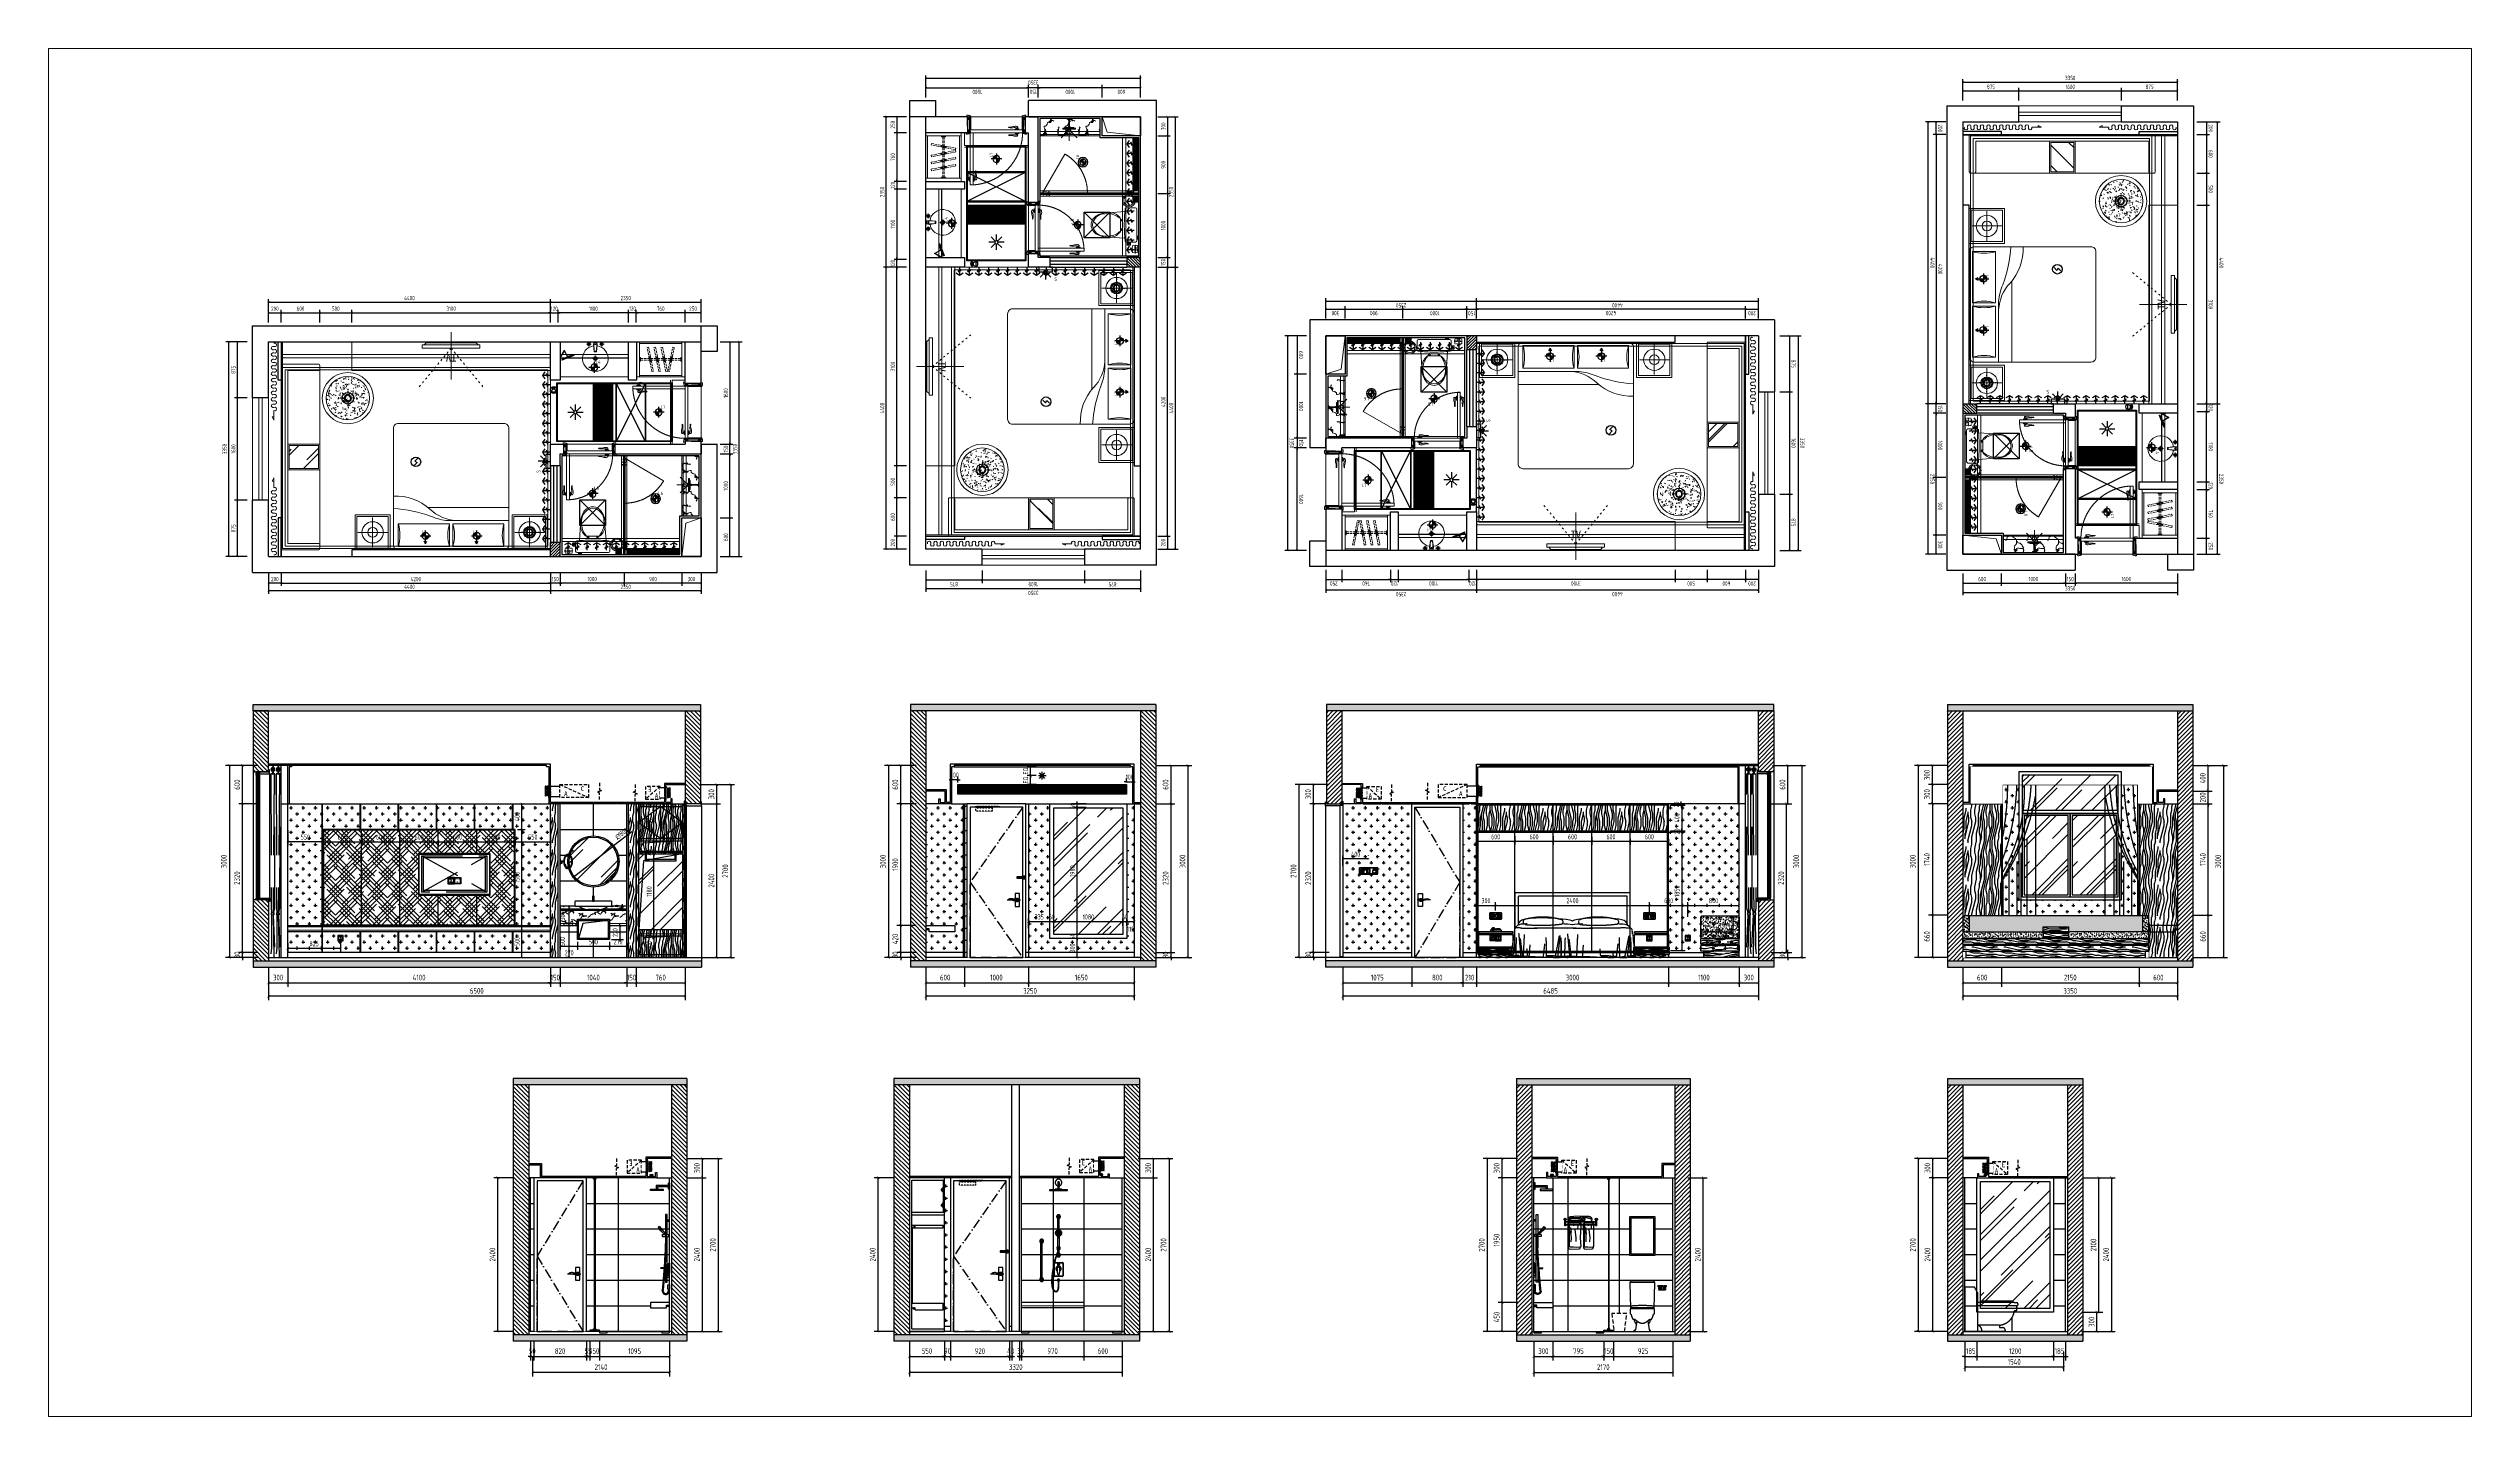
# Model space of a CAD drawing. Header units: millimetres. Extents: x 84706 to 155398, y -6776 to 36429.
# Drawn here: x 117587 to 155398, y 15071 to 36429 of the extents above; entities that cross this region are included whole.
import ezdxf
from ezdxf.enums import TextEntityAlignment as Align
from ezdxf.xclip import XClip

# ---------------------------------------------------------------- set-up
doc = ezdxf.new("R2010")
doc.units = ezdxf.units.MM
doc.set_wipeout_variables(frame=1)
for name, pattern in [('ACAD_ISO02W100', [15, 12, -3]), ('ACAD_ISO03W100', [30, 12, -18]), ('CENTER2', [1.125, 0.75, -0.125, 0.125, -0.125]), ('DASH', [8.89, 6.35, -2.54]), ('DASHDOTX2', [50.8, 25.4, -12.7, 0, -12.7]), ('DASHED2', [0.375, 0.25, -0.125]), ('DOTE', [61.468, 50.8, -5.08, 0.508, -5.08]), ('HIDDEN', [9.525, 6.35, -3.175]), ('HIDDEN2', [0.1875, 0.125, -0.0625]), ('M-HIDDEN', [1.875, 1.25, -0.625]), ('门开启线', [246.186284, 154.07819, -35.789775, 5.864009, -50.45431])]:
    doc.linetypes.add(name, pattern=pattern)
doc.layers.get('Defpoints').update_dxf_attribs({"color": 250})
for name, color, linetype in [('D-detail', 5, 'Continuous'), ('D-大样Dim 2', 44, 'Continuous'), ('DD2-【地坪造型线】Floor', 251, 'Continuous'), ('DIM_SYMB', 3, 'Continuous'), ('DOOR', 60, 'Continuous'), ('DT', 2, 'Continuous'), ('EE1-【立面造型线（近看）】Elevation modelling line', 144, 'Continuous'), ('EE3-【立面窗、幕墙】Window', 12, 'Continuous'), ('EE5-【立面楼板、墙体】Eloorslab_wall', 150, 'Continuous'), ('EE7-【立面填充】Hatch', 250, 'Continuous'), ('EE8-【立面完成线】Finish', 20, 'Continuous'), ('EL', 3, 'Continuous'), ('EL-18Norm', 30, 'Continuous'), ('EL-FURN', 30, 'Continuous'), ('EL-开关面板', 1, 'Continuous'), ('EL-立面Dim', 44, 'Continuous'), ('EL-立面看线', 30, 'Continuous'), ('EL-立面看线(稍粗）', 1, 'Continuous'), ('EL-立面细线', 142, 'Continuous'), ('EL-立面造型', 30, 'Continuous'), ('F-活动家具', 51, 'Continuous'), ('FUR', 8, 'Continuous'), ('JOBO尊宝', 7, 'Continuous'), ('P-01-固定到顶家具', 30, 'Continuous'), ('P-01-地漏', 136, 'Continuous'), ('P-01-墙体完成面', 3, 'Continuous'), ('P-04-天花Ceiling AC', 14, 'Continuous'), ('P-04-天花Ceiling Lighting', 1, 'Continuous'), ('P-04-天花Ceiling Modelling', 30, 'Continuous'), ('P-07-地坪Floor', 20, 'Continuous'), ('PM2-【门】Door', 148, 'Continuous'), ('PM3-【门套】Casing', 144, 'Continuous'), ('P★★18-平面洁具', 4, 'Continuous'), ('s-家具粗线虚线', 4, 'ACAD_ISO02W100'), ('s-家具细线虚线', 8, 'ACAD_ISO02W100'), ('STEEL', 142, 'Continuous'), ('WALL_NEW【新建墙体】', 4, 'Continuous'), ('WALL【墙体】', 7, 'Continuous'), ('卫生间玻璃', 142, 'Continuous'), ('新隔墙填充', 250, 'Continuous'), ('立面家具', 4, 'Continuous')]:
    doc.layers.add(name, color=color, linetype=linetype)
for name, color, linetype, lineweight in [('FC-Doorsill【门槛线】', 8, 'Continuous', 0), ('FC-Hatch【平面填充】', 250, 'Continuous', 0), ('FC-Material【地坪分割线】', 138, 'Continuous', 0), ('FF-Curtain【平面窗帘】', 32, 'Continuous', 0), ('FF-Door【门】', 51, 'Continuous', 0), ('FF-Finish【平面完成尺寸】', 44, 'Continuous', 0), ('FF-Fixed【固定家具】', 30, 'Continuous', 0), ('FF-FIXT【洁具】', 31, 'Continuous', 0), ('FF-MT【门套】', 20, 'Continuous', 0), ('FF-Win【窗】', 132, 'Continuous', 0), ('FF-【活动成品家具】', 51, 'Continuous', 0), ('Fine【细线】', 250, 'Continuous', 0), ('RC-dimensions', 44, 'Continuous', 0), ('RC-Modelling【天花造型】', 30, 'Continuous', 0)]:
    doc.layers.add(name, color=color, linetype=linetype, lineweight=lineweight)
doc.styles.add('_HZTXT', font='GBENOR.SHX', dxfattribs={"bigfont": 'GBCBIG.SHX'})
doc.styles.add('_TEL_DIM', font='SIMPLEX', dxfattribs={"width": 0.8, "height": 3.5, "bigfont": 'HZTXT'})
doc.styles.add('MT-DIM', font='ARCHS.SHX', dxfattribs={"width": 0.8})
doc.styles.add('ROMANTIC', font='STXIHEI.TTF', dxfattribs={"bigfont": 'gbcbig.shx'})
doc.styles.get("Standard").update_dxf_attribs({"font": 'arial.ttf'})
doc.styles.add('STYLE2', font='', dxfattribs={"width": 0.8})
doc.styles.add('XZC', font='SIMPLEX.SHX', dxfattribs={"width": 0.7, "bigfont": 'hztxt.shx'})
doc.styles.add('宋体', font='', dxfattribs={"width": 0.8})
doc.styles.add('尺寸标注', font='ARCHS.SHX', dxfattribs={"width": 0.8})
doc.styles.add('说明文字1', font='simhei.ttf')
doc.styles.get('STYLE2').set_extended_font_data('NSimSun')
doc.styles.get('宋体').set_extended_font_data('SimSun')
doc.linetypes.add('LED_LINE', pattern='A,12.7,-5.08,["LED",XZC,S=2.54,R=0,X=-2.54,Y=-1.27],-6.35', length=24.13)
doc.dimstyles.new('海龙1：25', dxfattribs={"dimscale": 25, "dimtxt": 2.25, "dimasz": 1, "dimexe": 1.5, "dimexo": 1, "dimgap": 1, "dimtad": 1, "dimdec": 0, "dimrnd": 5, "dimdsep": 46, "dimtxsty": '尺寸标注', "dimblk": 'ARCHTICK', "dimblk1": 'ARCHTICK', "dimblk2": 'ARCHTICK', "dimcen": 1, "dimclrd": 44, "dimclre": 44, "dimclrt": 2, "dimadec": 0, "dimazin": 0, "dimtfac": 1, "dimtdec": 0, "dimtix": 1, "dimtmove": 2, "dimatfit": 3, "dimldrblk": 'hl_arrow2', "dimfxl": 0, "dimarcsym": 0})
pattern_1 = [(90, (-427.85, 0), (-500, 3e-14), [100, -150, 50, -200]), (90, (-440.35, 350), (-500, 3e-14), [100, -400]), (90, (-465.35, 300), (-500, 3e-14), [50, -450]), (90, (-477.85, 25), (-500, 3e-14), [25, -350, 25, -100]), (90, (-502.85, 200), (-500, 3e-14), [100, -150, 25, -225]), (90, (-515.35, 75), (-500, 3e-14), [75, -425]), (90, (-527.85, 200), (-500, 3e-14), [150, -350]), (90, (-540.35, 50), (-500, 3e-14), [100, -400]), (90, (-552.85, 250), (-500, 3e-14), [250, -250]), (90, (-577.85, 100), (-500, 3e-14), [50, -150, 100, -200]), (90, (-590.35, 450), (-500, 3e-14), [100, -400]), (90, (-602.85, 350), (-500, 3e-14), [50, -450]), (90, (-615.35, 250), (-500, 3e-14), [50, -450]), (90, (-627.85, 1e-14), (-500, 3e-14), [100, -400]), (90, (-640.35, 250), (-500, 3e-14), [100, -400]), (90, (-665.35, 250), (-500, 3e-14), [100, -100, 100, -200]), (90, (-690.35, 150), (-500, 3e-14), [50, -250, 100, -100]), (90, (-702.85, 250), (-500, 3e-14), [150, -350]), (90, (-727.85, 250), (-500, 3e-14), [100, -400]), (90, (-740.35, 50), (-500, 3e-14), [150, -200, 50, -100]), (90, (-765.35, 50), (-500, 3e-14), [250, -250]), (90, (-777.85, 350), (-500, 3e-14), [50, -450]), (90, (-790.35, 200), (-500, 3e-14), [100, -400]), (90, (-802.85, 100), (-500, 3e-14), [50, -200, 50, -200]), (90, (-815.35, 50), (-500, 3e-14), [50, -150, 100, -200]), (90, (-827.85, 150), (-500, 3e-14), [50, -250, 50, -150]), (90, (-840.35, 250), (-500, 3e-14), [150, -350]), (90, (-865.35, 50), (-500, 3e-14), [100, -400]), (90, (-877.85, 300), (-500, 3e-14), [50, -450]), (90, (-890.35, 400), (-500, 3e-14), [50, -450]), (104.03624, (-465.35, 350), (2e-08, 500), [51.5, -2010.0528]), (104.03624, (-577.85, 400), (2e-08, 500), [51.5, -2010.0528]), (104.03624, (-877.85, 350), (2e-08, 500), [51.5, -2010.0528]), (104.03624, (-690.35, 200), (2e-08, 500), [51.5, -2010.0528]), (104.03624, (-765.35, 300), (2e-08, 500), [51.5, -2010.0528]), (104.03624, (-727.85, 350), (2e-08, 500), [51.5, -2010.0528]), (104.03624, (-815.35, 100), (2e-08, 500), [51.5, -2010.0528]), (104.03624, (-790.35, 300), (2e-08, 500), [51.5, -2010.0528]), (104.03624, (-602.85, 400), (2e-08, 500), [103, -1958.5528]), (104.03624, (-640.35, 350), (2e-08, 500), [103, -1958.5528]), (104.03624, (-665.35, 350), (2e-08, 500), [103, -1958.5528]), (255.96376, (-502.85, 200), (2e-08, -500), [51.5, -103, 51.5, -1855.5528]), (255.96376, (-577.85, 100), (2e-08, -500), [51.5, -2010.0528]), (255.96376, (-802.85, 100), (2e-08, -500), [103, -1958.5528]), (284.03624, (-440.35, 350), (-2e-08, -500), [51.5, -2010.0528]), (75.96376, (-440.35, 450), (-2e-08, 500), [51.5, -2010.0528]), (75.96376, (-615.35, 300), (-2e-08, 500), [51.5, -2010.0528]), (75.96376, (-702.85, 400), (-2e-08, 500), [51.5, -2010.0528]), (75.96376, (-740.35, 200), (-2e-08, 500), [51.5, -2010.0528]), (75.96376, (-802.85, 150), (-2e-08, 500), [51.5, -2010.0528]), (75.96376, (-827.85, 200), (-2e-08, 500), [51.5, -2010.0528]), (75.96376, (-740.35, 200), (-2e-08, 500), [51.5, -2010.0528]), (75.96376, (-815.35, 350), (-2e-08, 500), [206, -1855.5528]), (75.96376, (-477.85, 50), (-2e-08, 500), [206, -1855.5528]), (75.96376, (-515.35, 100), (-2e-08, 500), [206, -1855.5528]), (75.96376, (-540.35, 150), (-2e-08, 500), [51.5, -103, 103, -1804.0528]), (75.96376, (-577.85, 150), (-2e-08, 500), [103, -103, 103, -1752.5528]), (75.96376, (-627.85, 100), (-2e-08, 500), [206, -1855.5528]), (75.96376, (-665.35, 50), (-2e-08, 500), [206, -1855.5528]), (75.96376, (-690.35, 50), (-2e-08, 500), [206, -1855.5528]), (75.96376, (-840.35, 400), (-2e-08, 500), [51.5, -2010.0528]), (75.96377, (-890.35, 450), (-0.0001, 500), [103, -1958.5528]), (75.96377, (-865.35, 150), (-0.0001, 500), [103, -1958.5528]), (75.96376, (-427.85, 100), (-9e-06, 500), [206, -1855.5528]), (75.96376, (-777.85, 400), (-9e-06, 500), [154.5, -1907.0528]), (75.96376, (-740.35, 450), (-9e-06, 500), [309, -1752.5528])]
pattern_2 = [(90, (0, 0), (-600, 4e-14), [120, -180, 60, -240]), (90, (-15, 420), (-600, 4e-14), [120, -480]), (90, (-45, 360), (-600, 4e-14), [60, -540]), (90, (-60, 30), (-600, 4e-14), [30, -420, 30, -120]), (90, (-90, 240), (-600, 4e-14), [120, -180, 30, -270]), (90, (-105, 90), (-600, 4e-14), [90, -510]), (90, (-120, 240), (-600, 4e-14), [180, -420]), (90, (-135, 60), (-600, 4e-14), [120, -480]), (90, (-150, 300), (-600, 4e-14), [300, -300]), (90, (-180, 120), (-600, 4e-14), [60, -180, 120, -240]), (90, (-195, 540), (-600, 4e-14), [120, -480]), (90, (-210, 420), (-600, 4e-14), [60, -540]), (90, (-225, 300), (-600, 4e-14), [60, -540]), (90, (-240, 1e-14), (-600, 4e-14), [120, -480]), (90, (-255, 300), (-600, 4e-14), [120, -480]), (90, (-285, 300), (-600, 4e-14), [120, -120, 120, -240]), (90, (-315, 180), (-600, 4e-14), [60, -300, 120, -120]), (90, (-330, 300), (-600, 4e-14), [180, -420]), (90, (-360, 300), (-600, 4e-14), [120, -480]), (90, (-375, 60), (-600, 4e-14), [180, -240, 60, -120]), (90, (-405, 60), (-600, 4e-14), [300, -300]), (90, (-420, 420), (-600, 4e-14), [60, -540]), (90, (-435, 240), (-600, 4e-14), [120, -480]), (90, (-450, 120), (-600, 4e-14), [60, -240, 60, -240]), (90, (-465, 60), (-600, 4e-14), [60, -180, 120, -240]), (90, (-480, 180), (-600, 4e-14), [60, -300, 60, -180]), (90, (-495, 300), (-600, 4e-14), [180, -420]), (90, (-525, 60), (-600, 4e-14), [120, -480]), (90, (-540, 360), (-600, 4e-14), [60, -540]), (90, (-555, 480), (-600, 4e-14), [60, -540]), (104.03624, (-45, 420), (2e-08, 600), [61.8, -2412.0633]), (104.03624, (-180, 480), (2e-08, 600), [61.8, -2412.0633]), (104.03624, (-540, 420), (2e-08, 600), [61.8, -2412.0633]), (104.03624, (-315, 240), (2e-08, 600), [61.8, -2412.0633]), (104.03624, (-405, 360), (2e-08, 600), [61.8, -2412.0633]), (104.03624, (-360, 420), (2e-08, 600), [61.8, -2412.0633]), (104.03624, (-465, 120), (2e-08, 600), [61.8, -2412.0633]), (104.03624, (-435, 360), (2e-08, 600), [61.8, -2412.0633]), (104.03624, (-210, 480), (2e-08, 600), [123.6, -2350.2633]), (104.03624, (-255, 420), (2e-08, 600), [123.6, -2350.2633]), (104.03624, (-285, 420), (2e-08, 600), [123.6, -2350.2633]), (255.96376, (-90, 240), (2e-08, -600), [61.8, -123.6, 61.8, -2226.6633]), (255.96376, (-180, 120), (2e-08, -600), [61.8, -2412.0633]), (255.96376, (-450, 120), (2e-08, -600), [123.6, -2350.2633]), (284.03624, (-15, 420), (-2e-08, -600), [61.8, -2412.0633]), (75.96376, (-15, 540), (-2e-08, 600), [61.8, -2412.0633]), (75.96376, (-225, 360), (-2e-08, 600), [61.8, -2412.0633]), (75.96376, (-330, 480), (-2e-08, 600), [61.8, -2412.0633]), (75.96376, (-375, 240), (-2e-08, 600), [61.8, -2412.0633]), (75.96376, (-450, 180), (-2e-08, 600), [61.8, -2412.0633]), (75.96376, (-480, 240), (-2e-08, 600), [61.8, -2412.0633]), (75.96376, (-375, 240), (-2e-08, 600), [61.8, -2412.0633]), (75.96376, (-465, 420), (-2e-08, 600), [247.2, -2226.6633]), (75.96376, (-60, 60), (-2e-08, 600), [247.2, -2226.6633]), (75.96376, (-105, 120), (-2e-08, 600), [247.2, -2226.6633]), (75.96376, (-135, 180), (-2e-08, 600), [61.8, -123.6, 123.6, -2164.8633]), (75.96376, (-180, 180), (-2e-08, 600), [123.6, -123.6, 123.6, -2103.0633]), (75.96376, (-240, 120), (-2e-08, 600), [247.2, -2226.6633]), (75.96376, (-285, 60), (-2e-08, 600), [247.2, -2226.6633]), (75.96376, (-315, 60), (-2e-08, 600), [247.2, -2226.6633]), (75.96376, (-495, 480), (-2e-08, 600), [61.8, -2412.0633]), (75.96377, (-555, 540), (-0.00012, 600), [123.6, -2350.2633]), (75.96377, (-525, 180), (-0.00012, 600), [123.6, -2350.2633]), (75.96376, (7e-15, 120), (-1e-05, 600), [247.2, -2226.6633]), (75.96376, (-420, 480), (-1e-05, 600), [185.4, -2288.4633]), (75.96376, (-375, 540), (-1e-05, 600), [370.8, -2103.0633])]
pattern_3 = [(0, (-532.47, -862.15), (0, 300), [60, -90, 30, -120]), (0, (-322.47, -854.65), (0, 300), [60, -240]), (0, (-352.47, -839.65), (0, 300), [30, -270]), (0, (-517.47, -832.15), (0, 300), [15, -210, 15, -60]), (0, (-412.47, -817.15), (0, 300), [60, -90, 15, -135]), (0, (-487.47, -809.65), (0, 300), [45, -255]), (0, (-412.47, -802.15), (0, 300), [90, -210]), (0, (-502.47, -794.65), (0, 300), [60, -240]), (0, (-382.47, -787.15), (0, 300), [150, -150]), (0, (-472.47, -772.15), (0, 300), [30, -90, 60, -120]), (0, (-262.47, -764.65), (0, 300), [60, -240]), (0, (-322.47, -757.15), (0, 300), [30, -270]), (0, (-382.47, -749.65), (0, 300), [30, -270]), (0, (-532.47, -742.15), (0, 300), [60, -240]), (0, (-382.47, -734.65), (0, 300), [60, -240]), (0, (-382.47, -719.65), (0, 300), [60, -60, 60, -120]), (0, (-442.47, -704.65), (0, 300), [30, -150, 60, -60]), (0, (-382.47, -697.15), (0, 300), [90, -210]), (0, (-382.47, -682.15), (0, 300), [60, -240]), (0, (-502.47, -674.65), (0, 300), [90, -120, 30, -60]), (0, (-502.47, -659.65), (0, 300), [150, -150]), (0, (-322.47, -652.15), (0, 300), [30, -270]), (0, (-412.47, -644.65), (0, 300), [60, -240]), (0, (-472.47, -637.15), (0, 300), [30, -120, 30, -120]), (0, (-502.47, -629.65), (0, 300), [30, -90, 60, -120]), (0, (-442.47, -622.15), (0, 300), [30, -150, 30, -90]), (0, (-382.47, -614.65), (0, 300), [90, -210]), (0, (-502.47, -599.65), (0, 300), [60, -240]), (0, (-352.47, -592.15), (0, 300), [30, -270]), (0, (-292.47, -584.65), (0, 300), [30, -270]), (14.036243, (-322.47, -839.65), (300, -1e-08), [30.9, -1206.03166]), (14.036243, (-292.47, -772.15), (300, -1e-08), [30.9, -1206.03166]), (14.036243, (-322.47, -592.15), (300, -1e-08), [30.9, -1206.03166]), (14.036243, (-412.47, -704.65), (300, -1e-08), [30.9, -1206.03166]), (14.036243, (-352.47, -659.65), (300, -1e-08), [30.9, -1206.03166]), (14.036243, (-322.47, -682.15), (300, -1e-08), [30.9, -1206.03166]), (14.036243, (-472.47, -629.65), (300, -1e-08), [30.9, -1206.03166]), (14.036243, (-352.47, -644.65), (300, -1e-08), [30.9, -1206.03166]), (14.036243, (-292.47, -757.15), (300, -1e-08), [61.8, -1175.13166]), (14.036243, (-322.47, -734.65), (300, -1e-08), [61.8, -1175.13166]), (14.036243, (-322.47, -719.65), (300, -1e-08), [61.8, -1175.13166]), (165.963757, (-412.47, -817.15), (-300, -1e-08), [30.9, -61.8, 30.9, -1113.33166]), (165.963757, (-472.47, -772.15), (-300, -1e-08), [30.9, -1206.03166]), (165.963757, (-472.47, -637.15), (-300, -1e-08), [61.8, -1175.13166]), (194.036243, (-322.47, -854.65), (-300, 1e-08), [30.9, -1206.03166]), (345.963757, (-262.47, -854.65), (300, 1e-08), [30.9, -1206.03166]), (345.963757, (-352.47, -749.65), (300, 1e-08), [30.9, -1206.03166]), (345.963757, (-292.47, -697.15), (300, 1e-08), [30.9, -1206.03166]), (345.963757, (-412.47, -674.65), (300, 1e-08), [30.9, -1206.03166]), (345.963757, (-442.47, -637.15), (300, 1e-08), [30.9, -1206.03166]), (345.963757, (-412.47, -622.15), (300, 1e-08), [30.9, -1206.03166]), (345.963757, (-412.47, -674.65), (300, 1e-08), [30.9, -1206.03166]), (345.963757, (-322.47, -629.65), (300, 1e-08), [123.6, -1113.33166]), (345.963757, (-502.47, -832.15), (300, 1e-08), [123.6, -1113.33166]), (345.963757, (-472.47, -809.65), (300, 1e-08), [123.6, -1113.33166]), (345.963757, (-442.47, -794.65), (300, 1e-08), [30.9, -61.8, 61.8, -1082.43166]), (345.963757, (-442.47, -772.15), (300, 1e-08), [61.8, -61.8, 61.8, -1051.53166]), (345.963757, (-472.47, -742.15), (300, 1e-08), [123.6, -1113.33166]), (345.963757, (-502.47, -719.65), (300, 1e-08), [123.6, -1113.33166]), (345.963757, (-502.47, -704.65), (300, 1e-08), [123.6, -1113.33166]), (345.963757, (-292.47, -614.65), (300, 1e-08), [30.9, -1206.03166]), (345.96377, (-262.47, -584.65), (300, 5.8e-05), [61.8, -1175.13166]), (345.96377, (-442.47, -599.65), (300, 5.8e-05), [61.8, -1175.13166]), (345.96376, (-472.47, -862.15), (300, 5e-06), [123.6, -1113.33166]), (345.96376, (-292.47, -652.15), (300, 5e-06), [92.7, -1144.23166]), (345.96376, (-262.47, -674.65), (300, 5e-06), [185.4, -1051.53166])]
pattern_4 = [(0, (-258.39, 0), (95.25, 95.25), [47.625, -142.875]), (90, (-234.58, -23.81), (-95.25, 95.25), [47.625, -142.875])]
pattern_5 = [(45, (0, -14844.6), (431.0523, 1149.4728), [7620, -1016, 2540, -508]), (45, (298.14, -14187.2), (-836.96, 118.5394), [1524, -167.64, 3048, -381]), (45, (-125.72, -14359.64), (1627.2224, 2108.5641), [4064, -711.2, 2032, -508])]
pattern_6 = [(0, (-424.67, 355.3), (0, 500), [100, -150, 50, -200]), (0, (-74.67, 367.8), (0, 500), [100, -400]), (0, (-124.67, 392.8), (0, 500), [50, -450]), (0, (-399.67, 405.3), (0, 500), [25, -350, 25, -100]), (0, (-224.67, 430.3), (0, 500), [100, -150, 25, -225]), (0, (-349.67, 442.8), (0, 500), [75, -425]), (0, (-224.67, 455.3), (0, 500), [150, -350]), (0, (-374.67, 467.8), (0, 500), [100, -400]), (0, (-174.67, 480.3), (0, 500), [250, -250]), (0, (-324.67, 505.3), (0, 500), [50, -150, 100, -200]), (0, (25.33, 517.8), (0, 500), [100, -400]), (0, (-74.67, 530.3), (0, 500), [50, -450]), (0, (-174.67, 542.8), (0, 500), [50, -450]), (0, (-424.67, 555.3), (0, 500), [100, -400]), (0, (-174.67, 567.8), (0, 500), [100, -400]), (0, (-174.67, 592.8), (0, 500), [100, -100, 100, -200]), (0, (-274.67, 617.8), (0, 500), [50, -250, 100, -100]), (0, (-174.67, 630.3), (0, 500), [150, -350]), (0, (-174.67, 655.3), (0, 500), [100, -400]), (0, (-374.67, 667.8), (0, 500), [150, -200, 50, -100]), (0, (-374.67, 692.8), (0, 500), [250, -250]), (0, (-74.67, 705.3), (0, 500), [50, -450]), (0, (-224.67, 717.8), (0, 500), [100, -400]), (0, (-324.67, 730.3), (0, 500), [50, -200, 50, -200]), (0, (-374.67, 742.8), (0, 500), [50, -150, 100, -200]), (0, (-274.67, 755.3), (0, 500), [50, -250, 50, -150]), (0, (-174.67, 767.8), (0, 500), [150, -350]), (0, (-374.67, 792.8), (0, 500), [100, -400]), (0, (-124.67, 805.3), (0, 500), [50, -450]), (0, (-24.67, 817.8), (0, 500), [50, -450]), (14.03624, (-74.67, 392.81), (500, -2e-08), [51.5, -2010.0528]), (14.03624, (-24.67, 505.31), (500, -2e-08), [51.5, -2010.0528]), (14.03624, (-74.67, 805.31), (500, -2e-08), [51.5, -2010.0528]), (14.03624, (-224.67, 617.81), (500, -2e-08), [51.5, -2010.0528]), (14.03624, (-124.67, 692.81), (500, -2e-08), [51.5, -2010.0528]), (14.03624, (-74.67, 655.31), (500, -2e-08), [51.5, -2010.0528]), (14.03624, (-324.67, 742.81), (500, -2e-08), [51.5, -2010.0528]), (14.03624, (-124.67, 717.81), (500, -2e-08), [51.5, -2010.0528]), (14.03624, (-24.67, 530.31), (500, -2e-08), [103, -1958.5528]), (14.03624, (-74.67, 567.81), (500, -2e-08), [103, -1958.5528]), (14.03624, (-74.67, 592.81), (500, -2e-08), [103, -1958.5528]), (165.96376, (-224.67, 430.31), (-500, -2e-08), [51.5, -103, 51.5, -1855.5528]), (165.96376, (-324.67, 505.31), (-500, -2e-08), [51.5, -2010.0528]), (165.96376, (-324.67, 730.31), (-500, -2e-08), [103, -1958.5528]), (194.03624, (-74.67, 367.81), (-500, 2e-08), [51.5, -2010.0528]), (345.96376, (25.33, 367.81), (500, 2e-08), [51.5, -2010.0528]), (345.96376, (-124.67, 542.81), (500, 2e-08), [51.5, -2010.0528]), (345.96376, (-24.67, 630.31), (500, 2e-08), [51.5, -2010.0528]), (345.96376, (-224.67, 667.81), (500, 2e-08), [51.5, -2010.0528]), (345.96376, (-274.67, 730.31), (500, 2e-08), [51.5, -2010.0528]), (345.96376, (-224.67, 755.31), (500, 2e-08), [51.5, -2010.0528]), (345.96376, (-224.67, 667.81), (500, 2e-08), [51.5, -2010.0528]), (345.96376, (-74.67, 742.81), (500, 2e-08), [206, -1855.5528]), (345.96376, (-374.67, 405.31), (500, 2e-08), [206, -1855.5528]), (345.96376, (-324.67, 442.81), (500, 2e-08), [206, -1855.5528]), (345.96376, (-274.67, 467.81), (500, 2e-08), [51.5, -103, 103, -1804.0528]), (345.96376, (-274.67, 505.31), (500, 2e-08), [103, -103, 103, -1752.5528]), (345.96376, (-324.67, 555.31), (500, 2e-08), [206, -1855.5528]), (345.96376, (-374.67, 592.81), (500, 2e-08), [206, -1855.5528]), (345.96376, (-374.67, 617.81), (500, 2e-08), [206, -1855.5528]), (345.96376, (-24.67, 767.81), (500, 2e-08), [51.5, -2010.0528]), (345.96377, (25.33, 817.81), (500, 0.0001), [103, -1958.5528]), (345.96377, (-274.67, 792.81), (500, 0.0001), [103, -1958.5528]), (345.96376, (-324.67, 355.31), (500, 9e-06), [206, -1855.5528]), (345.96376, (-24.67, 705.31), (500, 9e-06), [154.5, -1907.0528]), (345.96376, (25.33, 667.81), (500, 9e-06), [309, -1752.5528])]
pattern_7 = [(0, (-225, 345.3), (0, 500), [100, -150, 50, -200]), (0, (125, 357.8), (0, 500), [100, -400]), (0, (75, 382.8), (0, 500), [50, -450]), (0, (-200, 395.3), (0, 500), [25, -350, 25, -100]), (0, (-25, 420.3), (0, 500), [100, -150, 25, -225]), (0, (-150, 432.8), (0, 500), [75, -425]), (0, (-25, 445.3), (0, 500), [150, -350]), (0, (-175, 457.8), (0, 500), [100, -400]), (0, (25, 470.3), (0, 500), [250, -250]), (0, (-125, 495.3), (0, 500), [50, -150, 100, -200]), (0, (225, 507.8), (0, 500), [100, -400]), (0, (125, 520.3), (0, 500), [50, -450]), (0, (25, 532.8), (0, 500), [50, -450]), (0, (-225, 545.3), (0, 500), [100, -400]), (0, (25, 557.8), (0, 500), [100, -400]), (0, (25, 582.8), (0, 500), [100, -100, 100, -200]), (0, (-75, 607.8), (0, 500), [50, -250, 100, -100]), (0, (25, 620.3), (0, 500), [150, -350]), (0, (25, 645.3), (0, 500), [100, -400]), (0, (-175, 657.8), (0, 500), [150, -200, 50, -100]), (0, (-175, 682.8), (0, 500), [250, -250]), (0, (125, 695.3), (0, 500), [50, -450]), (0, (-25, 707.8), (0, 500), [100, -400]), (0, (-125, 720.3), (0, 500), [50, -200, 50, -200]), (0, (-175, 732.8), (0, 500), [50, -150, 100, -200]), (0, (-75, 745.3), (0, 500), [50, -250, 50, -150]), (0, (25, 757.8), (0, 500), [150, -350]), (0, (-175, 782.8), (0, 500), [100, -400]), (0, (75, 795.3), (0, 500), [50, -450]), (0, (175, 807.8), (0, 500), [50, -450]), (14.03624, (125, 382.81), (500, -2e-08), [51.5, -2010.0528]), (14.03624, (175, 495.31), (500, -2e-08), [51.5, -2010.0528]), (14.03624, (125, 795.31), (500, -2e-08), [51.5, -2010.0528]), (14.03624, (-25, 607.81), (500, -2e-08), [51.5, -2010.0528]), (14.03624, (75, 682.81), (500, -2e-08), [51.5, -2010.0528]), (14.03624, (125, 645.31), (500, -2e-08), [51.5, -2010.0528]), (14.03624, (-125, 732.81), (500, -2e-08), [51.5, -2010.0528]), (14.03624, (75, 707.81), (500, -2e-08), [51.5, -2010.0528]), (14.03624, (175, 520.31), (500, -2e-08), [103, -1958.5528]), (14.03624, (125, 557.81), (500, -2e-08), [103, -1958.5528]), (14.03624, (125, 582.81), (500, -2e-08), [103, -1958.5528]), (165.96376, (-25, 420.31), (-500, -2e-08), [51.5, -103, 51.5, -1855.5528]), (165.96376, (-125, 495.31), (-500, -2e-08), [51.5, -2010.0528]), (165.96376, (-125, 720.31), (-500, -2e-08), [103, -1958.5528]), (194.03624, (125, 357.81), (-500, 2e-08), [51.5, -2010.0528]), (345.96376, (225, 357.81), (500, 2e-08), [51.5, -2010.0528]), (345.96376, (75, 532.81), (500, 2e-08), [51.5, -2010.0528]), (345.96376, (175, 620.31), (500, 2e-08), [51.5, -2010.0528]), (345.96376, (-25, 657.81), (500, 2e-08), [51.5, -2010.0528]), (345.96376, (-75, 720.31), (500, 2e-08), [51.5, -2010.0528]), (345.96376, (-25, 745.31), (500, 2e-08), [51.5, -2010.0528]), (345.96376, (-25, 657.81), (500, 2e-08), [51.5, -2010.0528]), (345.96376, (125, 732.81), (500, 2e-08), [206, -1855.5528]), (345.96376, (-175, 395.31), (500, 2e-08), [206, -1855.5528]), (345.96376, (-125, 432.81), (500, 2e-08), [206, -1855.5528]), (345.96376, (-75, 457.81), (500, 2e-08), [51.5, -103, 103, -1804.0528]), (345.96376, (-75, 495.31), (500, 2e-08), [103, -103, 103, -1752.5528]), (345.96376, (-125, 545.31), (500, 2e-08), [206, -1855.5528]), (345.96376, (-175, 582.81), (500, 2e-08), [206, -1855.5528]), (345.96376, (-175, 607.81), (500, 2e-08), [206, -1855.5528]), (345.96376, (175, 757.81), (500, 2e-08), [51.5, -2010.0528]), (345.96377, (225, 807.81), (500, 0.0001), [103, -1958.5528]), (345.96377, (-75, 782.81), (500, 0.0001), [103, -1958.5528]), (345.96376, (-125, 345.31), (500, 9e-06), [206, -1855.5528]), (345.96376, (175, 695.31), (500, 9e-06), [154.5, -1907.0528]), (345.96376, (225, 657.81), (500, 9e-06), [309, -1752.5528])]
pattern_8 = [(0, (-25756.7, -21598), (0, 500), [100, -150, 50, -200]), (0, (-25406.7, -21585.5), (0, 500), [100, -400]), (0, (-25456.7, -21560.5), (0, 500), [50, -450]), (0, (-25731.7, -21548), (0, 500), [25, -350, 25, -100]), (0, (-25556.7, -21523), (0, 500), [100, -150, 25, -225]), (0, (-25681.7, -21510.5), (0, 500), [75, -425]), (0, (-25556.7, -21498), (0, 500), [150, -350]), (0, (-25706.7, -21485.5), (0, 500), [100, -400]), (0, (-25506.7, -21473), (0, 500), [250, -250]), (0, (-25656.7, -21448), (0, 500), [50, -150, 100, -200]), (0, (-25306.7, -21435.5), (0, 500), [100, -400]), (0, (-25406.7, -21423), (0, 500), [50, -450]), (0, (-25506.7, -21410.5), (0, 500), [50, -450]), (0, (-25756.7, -21398), (0, 500), [100, -400]), (0, (-25506.7, -21385.5), (0, 500), [100, -400]), (0, (-25506.7, -21360.5), (0, 500), [100, -100, 100, -200]), (0, (-25606.7, -21335.5), (0, 500), [50, -250, 100, -100]), (0, (-25506.7, -21323), (0, 500), [150, -350]), (0, (-25506.7, -21298), (0, 500), [100, -400]), (0, (-25706.7, -21285.5), (0, 500), [150, -200, 50, -100]), (0, (-25706.7, -21260.5), (0, 500), [250, -250]), (0, (-25406.7, -21248), (0, 500), [50, -450]), (0, (-25556.7, -21235.5), (0, 500), [100, -400]), (0, (-25656.7, -21223), (0, 500), [50, -200, 50, -200]), (0, (-25706.7, -21210.5), (0, 500), [50, -150, 100, -200]), (0, (-25606.7, -21198), (0, 500), [50, -250, 50, -150]), (0, (-25506.7, -21185.5), (0, 500), [150, -350]), (0, (-25706.7, -21160.5), (0, 500), [100, -400]), (0, (-25456.7, -21148), (0, 500), [50, -450]), (0, (-25356.7, -21135.5), (0, 500), [50, -450]), (14.03624, (-25406.68, -21560.5), (500, -2e-08), [51.5, -2010.0528]), (14.03624, (-25356.68, -21448), (500, -2e-08), [51.5, -2010.0528]), (14.03624, (-25406.68, -21148), (500, -2e-08), [51.5, -2010.0528]), (14.03624, (-25556.68, -21335.5), (500, -2e-08), [51.5, -2010.0528]), (14.03624, (-25456.68, -21260.5), (500, -2e-08), [51.5, -2010.0528]), (14.03624, (-25406.68, -21298), (500, -2e-08), [51.5, -2010.0528]), (14.03624, (-25656.68, -21210.5), (500, -2e-08), [51.5, -2010.0528]), (14.03624, (-25456.68, -21235.5), (500, -2e-08), [51.5, -2010.0528]), (14.03624, (-25356.68, -21423), (500, -2e-08), [103, -1958.5528]), (14.03624, (-25406.68, -21385.5), (500, -2e-08), [103, -1958.5528]), (14.03624, (-25406.68, -21360.5), (500, -2e-08), [103, -1958.5528]), (165.96376, (-25556.68, -21523), (-500, -2e-08), [51.5, -103, 51.5, -1855.5528]), (165.96376, (-25656.68, -21448), (-500, -2e-08), [51.5, -2010.0528]), (165.96376, (-25656.68, -21223), (-500, -2e-08), [103, -1958.5528]), (194.03624, (-25406.68, -21585.5), (-500, 2e-08), [51.5, -2010.0528]), (345.96376, (-25306.68, -21585.5), (500, 2e-08), [51.5, -2010.0528]), (345.96376, (-25456.68, -21410.5), (500, 2e-08), [51.5, -2010.0528]), (345.96376, (-25356.68, -21323), (500, 2e-08), [51.5, -2010.0528]), (345.96376, (-25556.68, -21285.5), (500, 2e-08), [51.5, -2010.0528]), (345.96376, (-25606.68, -21223), (500, 2e-08), [51.5, -2010.0528]), (345.96376, (-25556.68, -21198), (500, 2e-08), [51.5, -2010.0528]), (345.96376, (-25556.68, -21285.5), (500, 2e-08), [51.5, -2010.0528]), (345.96376, (-25406.68, -21210.5), (500, 2e-08), [206, -1855.5528]), (345.96376, (-25706.68, -21548), (500, 2e-08), [206, -1855.5528]), (345.96376, (-25656.68, -21510.5), (500, 2e-08), [206, -1855.5528]), (345.96376, (-25606.68, -21485.5), (500, 2e-08), [51.5, -103, 103, -1804.0528]), (345.96376, (-25606.68, -21448), (500, 2e-08), [103, -103, 103, -1752.5528]), (345.96376, (-25656.68, -21398), (500, 2e-08), [206, -1855.5528]), (345.96376, (-25706.68, -21360.5), (500, 2e-08), [206, -1855.5528]), (345.96376, (-25706.68, -21335.5), (500, 2e-08), [206, -1855.5528]), (345.96376, (-25356.68, -21185.5), (500, 2e-08), [51.5, -2010.0528]), (345.96377, (-25306.68, -21135.5), (500, 0.0001), [103, -1958.5528]), (345.96377, (-25606.68, -21160.5), (500, 0.0001), [103, -1958.5528]), (345.96376, (-25656.68, -21598), (500, 9e-06), [206, -1855.5528]), (345.96376, (-25356.68, -21248), (500, 9e-06), [154.5, -1907.0528]), (345.96376, (-25306.68, -21285.5), (500, 9e-06), [309, -1752.5528])]
pattern_9 = [(37.5, (-29643.34, -21474), (-1.600031, 48.941324), [0, -38.608, 0, -43.18, 0, -41.275]), (7.5, (-29643.34, -21474), (44.952328, 71.68251), [0, -20.828, 0, -34.798, 0, -13.335]), (327.5, (-29674.583, -21474), (79.099237, 0.143718), [0, -12.7, 0, -45.72, 0, -59.69]), (317.5, (-29674.58, -21474), (76.355645, 22.292932), [0, -6.35, 0, -29.972, 0, -34.29])]

# ---------------------------------------------------------------- blocks, each defined once
blk = doc.blocks.new('hlw_3_1600_250')
for p, q in [((-0.5, 0.078125), (0.5, 0.078125)), ((-0.5, -0.078125), (0.5, -0.078125))]:
    blk.add_line(p, q)
at = {"linetype": 'HIDDEN', "ltscale": 15}
for p, q in [((-0.5, 0.015625), (0.5, 0.015625)), ((-0.5, -0.015625), (0.5, -0.015625))]:
    blk.add_line(p, q, dxfattribs=at)
blk = doc.blocks.new('_ArchTick')
at = {"color": 2, "linetype": 'ByBlock', "const_width": 0.15}
blk.add_lwpolyline([(-0.5, -0.5), (0.5, 0.5)], dxfattribs=at)
blk = doc.blocks.new('*D797')
at = {"layer": 'Defpoints', "color": 0, "transparency": 16777216}
for p in [(128269, 23527), (128719, 23527), (128269, 22927)]:
    blk.add_point(p, dxfattribs=at)
at = {"layer": 'RC-dimensions', "color": 44, "lineweight": -2, "transparency": 16777216}
for p, q in [((128569, 23527), (128764, 23527)), ((128719, 22927), (128719, 23527)), ((128569, 22927), (128764, 22927))]:
    blk.add_line(p, q, dxfattribs=at)
at = {"layer": 'RC-dimensions', "color": 44, "lineweight": -2, "transparency": 16777216, "xscale": 30, "yscale": 30, "zscale": 30}
for p, rotation in [((128719, 23527), 90), ((128719, 22927), 270)]:
    blk.add_blockref('_ArchTick', p, dxfattribs=dict(at, rotation=rotation))
at = {"layer": 'RC-dimensions', "color": 2, "transparency": 16777216, "insert": (128656, 23227), "char_height": 67.5, "attachment_point": 5, "rotation": 90, "style": '尺寸标注'}
blk.add_mtext('600', dxfattribs=at)
blk = doc.blocks.new('hl_arrow2')
at = {"color": 2}
blk.add_line((-0.22, 0), (-1, 0), dxfattribs=at)
blk.add_lwpolyline([(-0.22, 0), (-0.86, -0.69), (-0.65, -0.86), (0, 0), (-0.65, 0.86), (-0.86, 0.69)], close=True, dxfattribs=at)
for points in [[(-0.86, 0.69), (-0.65, 0.86), (-0.22, 0), (0, 0)], [(-0.86, -0.69), (-0.65, -0.86), (-0.22, 0), (0, 0)]]:
    blk.add_solid(points, dxfattribs=at)
blk = doc.blocks.new('*D798')
at = {"layer": 'Defpoints', "color": 0, "transparency": 16777216}
for p in [(121719, 26730), (121519, 26277), (121719, 26277)]:
    blk.add_point(p, dxfattribs=at)
at = {"layer": 'RC-dimensions', "color": 44, "lineweight": -2, "transparency": 16777216}
for p, q in [((121519, 26580), (121519, 26775)), ((121519, 26730), (121719, 26730)), ((121719, 26580), (121719, 26775))]:
    blk.add_line(p, q, dxfattribs=at)
at = {"layer": 'RC-dimensions', "color": 44, "lineweight": -2, "transparency": 16777216, "xscale": 30, "yscale": 30, "zscale": 30, "rotation": 180}
blk.add_blockref('_ArchTick', (121519, 26730), dxfattribs=at)
at = {"layer": 'RC-dimensions', "color": 44, "lineweight": -2, "transparency": 16777216, "xscale": 30, "yscale": 30, "zscale": 30}
blk.add_blockref('_ArchTick', (121719, 26730), dxfattribs=at)
at = {"layer": 'RC-dimensions', "color": 2, "transparency": 16777216, "insert": (121619, 26794), "char_height": 67.5, "attachment_point": 5, "style": '尺寸标注'}
blk.add_mtext('200', dxfattribs=at)
blk = doc.blocks.new('*D799')
at = {"layer": 'Defpoints', "color": 0, "transparency": 16777216}
for p in [(121034, 23802), (121334, 23802), (121334, 22927)]:
    blk.add_point(p, dxfattribs=at)
at = {"layer": 'RC-dimensions', "color": 44, "lineweight": -2, "transparency": 16777216}
for p, q in [((121184, 23802), (120989, 23802)), ((121034, 22927), (121034, 23802)), ((121184, 22927), (120989, 22927))]:
    blk.add_line(p, q, dxfattribs=at)
at = {"layer": 'RC-dimensions', "color": 44, "lineweight": -2, "transparency": 16777216, "xscale": 30, "yscale": 30, "zscale": 30}
for p, rotation in [((121034, 23802), 90), ((121034, 22927), 270)]:
    blk.add_blockref('_ArchTick', p, dxfattribs=dict(at, rotation=rotation))
at = {"layer": 'RC-dimensions', "color": 2, "transparency": 16777216, "insert": (120971, 23365), "char_height": 67.5, "attachment_point": 5, "rotation": 90, "style": '尺寸标注'}
blk.add_mtext('875', dxfattribs=at)
blk = doc.blocks.new('*D800')
at = {"layer": 'Defpoints', "color": 0, "transparency": 16777216}
for p in [(121034, 26277), (121334, 26277), (121334, 25402)]:
    blk.add_point(p, dxfattribs=at)
at = {"layer": 'RC-dimensions', "color": 44, "lineweight": -2, "transparency": 16777216}
for p, q in [((121184, 26277), (120989, 26277)), ((121034, 25402), (121034, 26277)), ((121184, 25402), (120989, 25402))]:
    blk.add_line(p, q, dxfattribs=at)
at = {"layer": 'RC-dimensions', "color": 44, "lineweight": -2, "transparency": 16777216, "xscale": 30, "yscale": 30, "zscale": 30}
for p, rotation in [((121034, 26277), 90), ((121034, 25402), 270)]:
    blk.add_blockref('_ArchTick', p, dxfattribs=dict(at, rotation=rotation))
at = {"layer": 'RC-dimensions', "color": 2, "transparency": 16777216, "insert": (120971, 25840), "char_height": 67.5, "attachment_point": 5, "rotation": 90, "style": '尺寸标注'}
blk.add_mtext('875', dxfattribs=at)
blk = doc.blocks.new('*D801')
at = {"layer": 'Defpoints', "color": 0, "transparency": 16777216}
for p in [(121034, 25402), (121334, 25402), (121334, 23802)]:
    blk.add_point(p, dxfattribs=at)
at = {"layer": 'RC-dimensions', "color": 44, "lineweight": -2, "transparency": 16777216}
for p, q in [((121184, 25402), (120989, 25402)), ((121034, 23802), (121034, 25402)), ((121184, 23802), (120989, 23802))]:
    blk.add_line(p, q, dxfattribs=at)
at = {"layer": 'RC-dimensions', "color": 44, "lineweight": -2, "transparency": 16777216, "xscale": 30, "yscale": 30, "zscale": 30}
for p, rotation in [((121034, 25402), 90), ((121034, 23802), 270)]:
    blk.add_blockref('_ArchTick', p, dxfattribs=dict(at, rotation=rotation))
at = {"layer": 'RC-dimensions', "color": 2, "transparency": 16777216, "insert": (120971, 24602), "char_height": 67.5, "attachment_point": 5, "rotation": 90, "style": '尺寸标注'}
blk.add_mtext('1600', dxfattribs=at)
blk = doc.blocks.new('马桶平面15')
at = {"color": 251}
for p, q in [((-164, 735), (-188, 735)), ((-182, 735), (-182, 743)), ((-176, 735), (-176, 743)), ((-169, 743), (-169, 735))]:
    blk.add_line(p, q, dxfattribs=at)
for points in [[(-243, 617), (-243, 562), (-280, 562, -0.414214), (-290, 572), (-290, 607, -0.414214), (-280, 617)], [(-243, 617), (-243, 562), (-256, 562, -0.414214), (-266, 572), (-266, 607, -0.414214), (-256, 617)], [(-54, 476), (-54, 470, 0.414214), (-49, 465), (-39, 465, 0.58538), (-38, 470), (-38, 476, 0.58538), (-39, 481), (-49, 481, 0.414214)], [(103, 476), (103, 470, -0.414214), (98, 465), (87, 465, -0.58538), (87, 470), (87, 476, -0.58538), (87, 481), (98, 481, -0.414214)]]:
    blk.add_lwpolyline(points, format="xyb", close=True, dxfattribs=at)
for points in [[(24, 519, -0.023855), (-217, 531, -0.42765), (-243, 555), (-243, 695, -0.382307), (-220, 715), (24, 715), (269, 715, -0.382307), (291, 695), (291, 555, -0.42765), (265, 531, -0.023855)], [(24, 0, -0.272339), (-125, 96, -0.163159), (-167, 310, -0.20934), (-78, 461), (24, 461), (127, 461, -0.20934), (215, 310, -0.163159), (173, 96, -0.272339)]]:
    blk.add_lwpolyline(points, format="xyb", close=True)
for points in [[(-171, 715, 0.288575), (-153, 725, 0.464141), (-159, 735), (-164, 735), (-164, 743), (-188, 743), (-188, 743), (-188, 735), (-193, 735, 0.464141), (-199, 725, 0.288575), (-181, 715)], [(27, 460), (122, 460), (139, 427), (147, 427, -0.17108), (199, 221, -0.383832), (24, 21, -0.383832), (-151, 221, -0.17108), (-99, 427), (-90, 427), (-74, 460), (122, 460)], [(-62, 463), (-62, 484, -1), (-38, 484), (-38, 481)], [(110, 463), (110, 484, 1), (86, 484), (86, 481)]]:
    blk.add_lwpolyline(points, format="xyb", dxfattribs=at)
for points in [[(-184, 528), (-167, 276)], [(233, 528), (215, 276)]]:
    blk.add_lwpolyline(points)
for centre, radius, start, end in [((-263, 600), 28.1, 165.5916, 262.7603), ((-268, 612), 22.8, 193.4235, 273.8412), ((-232, 638), 46.4, 221.9148, 256.4413), ((181, 814), 493, 204.8643, 210.765), ((-185, 756), 31.4, 242.8818, 319.142), ((-174, 774), 53.1, 240.7977, 292.8926)]:
    blk.add_arc(centre, radius, start, end, dxfattribs=at)
blk = doc.blocks.new('花洒平面')
at = {"color": 8}
for p, q in [((-23, 198), (-123, 298)), ((100, 150), (-100, 150)), ((11, 121), (-11, 121)), ((10, 139), (-10, 139)), ((10, 133), (-9, 133)), ((-9, 12), (8, 12)), ((8, 138), (-8, 138)), ((-7, 32), (6, 32)), ((6, 119), (-6, 119)), ((0, 208), (0, 346)), ((23, 198), (123, 298))]:
    blk.add_line(p, q, dxfattribs=at)
blk.add_lwpolyline([(11, 131, 0.992115), (11, 133), (10, 133, 0.130917), (8, 138), (10, 138, 0.413995), (10, 139), (71, 139), (71, 150), (100, 150), (100, 165), (-100, 165), (-100, 150), (-71, 150), (-71, 139), (-10, 139, 0.413995), (-9, 138), (-8, 138, 0.130917), (-9, 133), (-11, 133, 0.992115), (-11, 131, 0.003958), (-11, 131, 0.080962), (-11, 121, 1), (-11, 119), (-6, 119), (-6, 32), (-7, 32, 0.414214), (-9, 30), (-9, 12), (-21, 12, 0.261972), (-31, 7), (-31, 0), (31, 0), (31, 7, 0.261972), (21, 12), (8, 12), (8, 30, 0.414214), (6, 32), (6, 32), (6, 119), (11, 119, 1), (11, 121, 0.080962), (11, 131)], format="xyb")
blk.add_lwpolyline([(8, 30, -0.375464), (3, 29, 0.238002), (-3, 29, -0.375464), (-9, 30)], format="xyb", dxfattribs=at)
for radius in [35, 30]:
    blk.add_circle((0, 210), radius, dxfattribs=at)
blk = doc.blocks.new('DOORBLK101')
blk.add_line((-0.5, 0), (0, 0.866))
at = {"color": 8, "linetype": 'HIDDEN', "ltscale": 10}
blk.add_arc((-0.5, 0), 1, 0, 60, dxfattribs=at)
blk = doc.blocks.new('*D802')
at = {"layer": 'Defpoints', "color": 0, "transparency": 16777216}
for p in [(126039, 26730), (125919, 26277), (126039, 26277)]:
    blk.add_point(p, dxfattribs=at)
at = {"layer": 'RC-dimensions', "color": 44, "lineweight": -2, "transparency": 16777216}
for p, q in [((125919, 26730), (125889, 26730)), ((125919, 26580), (125919, 26775)), ((125919, 26730), (126039, 26730)), ((126039, 26580), (126039, 26775)), ((126039, 26730), (126069, 26730))]:
    blk.add_line(p, q, dxfattribs=at)
at = {"layer": 'RC-dimensions', "color": 44, "lineweight": -2, "transparency": 16777216, "xscale": 30, "yscale": 30, "zscale": 30}
blk.add_blockref('_ArchTick', (125919, 26730), dxfattribs=at)
at = {"layer": 'RC-dimensions', "color": 44, "lineweight": -2, "transparency": 16777216, "xscale": 30, "yscale": 30, "zscale": 30, "rotation": 180}
blk.add_blockref('_ArchTick', (126039, 26730), dxfattribs=at)
at = {"layer": 'RC-dimensions', "color": 2, "transparency": 16777216, "insert": (125979, 26794), "char_height": 67.5, "attachment_point": 5, "style": '尺寸标注'}
blk.add_mtext('120', dxfattribs=at)
blk = doc.blocks.new('*D803')
at = {"layer": 'Defpoints', "color": 0, "transparency": 16777216}
for p in [(128419, 24677), (128719, 24677), (128269, 24527)]:
    blk.add_point(p, dxfattribs=at)
at = {"layer": 'RC-dimensions', "color": 44, "lineweight": -2, "transparency": 16777216}
for p, q in [((128569, 24677), (128764, 24677)), ((128719, 24677), (128719, 24707)), ((128719, 24527), (128719, 24677)), ((128569, 24527), (128764, 24527)), ((128719, 24527), (128719, 24497))]:
    blk.add_line(p, q, dxfattribs=at)
at = {"layer": 'RC-dimensions', "color": 44, "lineweight": -2, "transparency": 16777216, "xscale": 30, "yscale": 30, "zscale": 30}
for p, rotation in [((128719, 24677), 270), ((128719, 24527), 90)]:
    blk.add_blockref('_ArchTick', p, dxfattribs=dict(at, rotation=rotation))
at = {"layer": 'RC-dimensions', "color": 2, "transparency": 16777216, "insert": (128656, 24602), "char_height": 67.5, "attachment_point": 5, "rotation": 90, "style": '尺寸标注'}
blk.add_mtext('150', dxfattribs=at)
blk = doc.blocks.new('*D804')
at = {"layer": 'Defpoints', "color": 0, "transparency": 16777216}
for p in [(128269, 24527), (128719, 24527), (128269, 23527)]:
    blk.add_point(p, dxfattribs=at)
at = {"layer": 'RC-dimensions', "color": 44, "lineweight": -2, "transparency": 16777216}
for p, q in [((128569, 24527), (128764, 24527)), ((128719, 23527), (128719, 24527)), ((128569, 23527), (128764, 23527))]:
    blk.add_line(p, q, dxfattribs=at)
at = {"layer": 'RC-dimensions', "color": 44, "lineweight": -2, "transparency": 16777216, "xscale": 30, "yscale": 30, "zscale": 30}
for p, rotation in [((128719, 24527), 90), ((128719, 23527), 270)]:
    blk.add_blockref('_ArchTick', p, dxfattribs=dict(at, rotation=rotation))
at = {"layer": 'RC-dimensions', "color": 2, "transparency": 16777216, "insert": (128656, 24027), "char_height": 67.5, "attachment_point": 5, "rotation": 90, "style": '尺寸标注'}
blk.add_mtext('1000', dxfattribs=at)
blk = doc.blocks.new('*D805')
at = {"layer": 'Defpoints', "color": 0, "transparency": 16777216}
for p in [(127969, 22927), (128269, 22927), (127969, 22510)]:
    blk.add_point(p, dxfattribs=at)
at = {"layer": 'RC-dimensions', "color": 44, "lineweight": -2, "transparency": 16777216}
for p, q in [((127969, 22660), (127969, 22465)), ((128269, 22510), (127969, 22510)), ((128269, 22660), (128269, 22465))]:
    blk.add_line(p, q, dxfattribs=at)
at = {"layer": 'RC-dimensions', "color": 44, "lineweight": -2, "transparency": 16777216, "xscale": 30, "yscale": 30, "zscale": 30, "rotation": 180}
blk.add_blockref('_ArchTick', (127969, 22510), dxfattribs=at)
at = {"layer": 'RC-dimensions', "color": 44, "lineweight": -2, "transparency": 16777216, "xscale": 30, "yscale": 30, "zscale": 30}
blk.add_blockref('_ArchTick', (128269, 22510), dxfattribs=at)
at = {"layer": 'RC-dimensions', "color": 2, "transparency": 16777216, "insert": (128119, 22573), "char_height": 67.5, "attachment_point": 5, "style": '尺寸标注'}
blk.add_mtext('300', dxfattribs=at)
blk = doc.blocks.new('*D806')
at = {"layer": 'Defpoints', "color": 0, "transparency": 16777216}
for p in [(128019, 26730), (128019, 26277), (128269, 26430)]:
    blk.add_point(p, dxfattribs=at)
at = {"layer": 'RC-dimensions', "color": 44, "lineweight": -2, "transparency": 16777216}
for p, q in [((128019, 26580), (128019, 26775)), ((128269, 26730), (128019, 26730)), ((128269, 26580), (128269, 26775))]:
    blk.add_line(p, q, dxfattribs=at)
at = {"layer": 'RC-dimensions', "color": 44, "lineweight": -2, "transparency": 16777216, "xscale": 30, "yscale": 30, "zscale": 30, "rotation": 180}
blk.add_blockref('_ArchTick', (128019, 26730), dxfattribs=at)
at = {"layer": 'RC-dimensions', "color": 44, "lineweight": -2, "transparency": 16777216, "xscale": 30, "yscale": 30, "zscale": 30}
blk.add_blockref('_ArchTick', (128269, 26730), dxfattribs=at)
at = {"layer": 'RC-dimensions', "color": 2, "transparency": 16777216, "insert": (128144, 26794), "char_height": 67.5, "attachment_point": 5, "style": '尺寸标注'}
blk.add_mtext('250', dxfattribs=at)
blk = doc.blocks.new('*D807')
at = {"layer": 'Defpoints', "color": 0, "transparency": 16777216}
for p in [(127259, 26730), (127259, 26277), (128019, 26277)]:
    blk.add_point(p, dxfattribs=at)
at = {"layer": 'RC-dimensions', "color": 44, "lineweight": -2, "transparency": 16777216}
for p, q in [((127259, 26580), (127259, 26775)), ((128019, 26730), (127259, 26730)), ((128019, 26580), (128019, 26775))]:
    blk.add_line(p, q, dxfattribs=at)
at = {"layer": 'RC-dimensions', "color": 44, "lineweight": -2, "transparency": 16777216, "xscale": 30, "yscale": 30, "zscale": 30, "rotation": 180}
blk.add_blockref('_ArchTick', (127259, 26730), dxfattribs=at)
at = {"layer": 'RC-dimensions', "color": 44, "lineweight": -2, "transparency": 16777216, "xscale": 30, "yscale": 30, "zscale": 30}
blk.add_blockref('_ArchTick', (128019, 26730), dxfattribs=at)
at = {"layer": 'RC-dimensions', "color": 2, "transparency": 16777216, "insert": (127639, 26794), "char_height": 67.5, "attachment_point": 5, "style": '尺寸标注'}
blk.add_mtext('760', dxfattribs=at)
blk = doc.blocks.new('洗手台40')
at = {"color": 8}
for p, q in [((14, 200), (-76, 200)), ((-31, 245), (-31, 155)), ((182, 231), (75, 217)), ((221, 225), (75, 217)), ((75, 217), (75, 200)), ((75, 183), (75, 200)), ((221, 175), (75, 183)), ((182, 169), (75, 183)), ((85, 217), (85, 200)), ((85, 183), (85, 200)), ((231, 300), (158, 300)), ((231, 100), (158, 100)), ((221, 225), (182, 231)), ((221, 175), (182, 169)), ((195, 337), (195, 263)), ((195, 137), (195, 63)), ((201, 224), (201, 200)), ((201, 176), (201, 200)), ((221, 225), (221, 200)), ((221, 175), (221, 200))]:
    blk.add_line(p, q, dxfattribs=at)
for centre, radius in [((-31, 200), 30), ((-31, 200), 20), ((195, 300), 25), ((195, 100), 25), ((195, 300), 15), ((195, 100), 15)]:
    blk.add_circle(centre, radius, dxfattribs=at)
blk.add_arc((-31, 200), 200, 8.4238, 351.5762)
for centre, start, end in [((194, 201), 350.5252, 189.4748), ((194, 199), 170.5252, 9.4748)]:
    blk.add_arc(centre, 7.19, start, end, dxfattribs=at)
blk = doc.blocks.new('*D808')
at = {"layer": 'Defpoints', "color": 0, "transparency": 16777216}
for p in [(126039, 26730), (126039, 26277), (127139, 26277)]:
    blk.add_point(p, dxfattribs=at)
at = {"layer": 'RC-dimensions', "color": 44, "lineweight": -2, "transparency": 16777216}
for p, q in [((126039, 26580), (126039, 26775)), ((127139, 26730), (126039, 26730)), ((127139, 26580), (127139, 26775))]:
    blk.add_line(p, q, dxfattribs=at)
at = {"layer": 'RC-dimensions', "color": 44, "lineweight": -2, "transparency": 16777216, "xscale": 30, "yscale": 30, "zscale": 30, "rotation": 180}
blk.add_blockref('_ArchTick', (126039, 26730), dxfattribs=at)
at = {"layer": 'RC-dimensions', "color": 44, "lineweight": -2, "transparency": 16777216, "xscale": 30, "yscale": 30, "zscale": 30}
blk.add_blockref('_ArchTick', (127139, 26730), dxfattribs=at)
at = {"layer": 'RC-dimensions', "color": 2, "transparency": 16777216, "insert": (126589, 26794), "char_height": 67.5, "attachment_point": 5, "style": '尺寸标注'}
blk.add_mtext('1100', dxfattribs=at)
blk = doc.blocks.new('*D809')
at = {"layer": 'Defpoints', "color": 0, "transparency": 16777216}
for p in [(127139, 26730), (127139, 26277), (127259, 26277)]:
    blk.add_point(p, dxfattribs=at)
at = {"layer": 'RC-dimensions', "color": 44, "lineweight": -2, "transparency": 16777216}
for p, q in [((127139, 26730), (127109, 26730)), ((127139, 26580), (127139, 26775)), ((127259, 26730), (127139, 26730)), ((127259, 26580), (127259, 26775)), ((127259, 26730), (127289, 26730))]:
    blk.add_line(p, q, dxfattribs=at)
at = {"layer": 'RC-dimensions', "color": 44, "lineweight": -2, "transparency": 16777216, "xscale": 30, "yscale": 30, "zscale": 30}
blk.add_blockref('_ArchTick', (127139, 26730), dxfattribs=at)
at = {"layer": 'RC-dimensions', "color": 44, "lineweight": -2, "transparency": 16777216, "xscale": 30, "yscale": 30, "zscale": 30, "rotation": 180}
blk.add_blockref('_ArchTick', (127259, 26730), dxfattribs=at)
at = {"layer": 'RC-dimensions', "color": 2, "transparency": 16777216, "insert": (127199, 26794), "char_height": 67.5, "attachment_point": 5, "style": '尺寸标注'}
blk.add_mtext('120', dxfattribs=at)
blk = doc.blocks.new('*D810')
at = {"layer": 'Defpoints', "color": 0, "transparency": 16777216}
for p in [(128269, 26277), (128019, 24677), (128719, 24677)]:
    blk.add_point(p, dxfattribs=at)
at = {"layer": 'RC-dimensions', "color": 44, "lineweight": -2, "transparency": 16777216}
for p, q in [((128569, 26277), (128764, 26277)), ((128719, 26277), (128719, 24677)), ((128569, 24677), (128764, 24677))]:
    blk.add_line(p, q, dxfattribs=at)
at = {"layer": 'RC-dimensions', "color": 44, "lineweight": -2, "transparency": 16777216, "xscale": 30, "yscale": 30, "zscale": 30}
for p, rotation in [((128719, 26277), 90), ((128719, 24677), 270)]:
    blk.add_blockref('_ArchTick', p, dxfattribs=dict(at, rotation=rotation))
at = {"layer": 'RC-dimensions', "color": 2, "transparency": 16777216, "insert": (128656, 25477), "char_height": 67.5, "attachment_point": 5, "rotation": 90, "style": '尺寸标注'}
blk.add_mtext('1600', dxfattribs=at)
blk = doc.blocks.new('海龙工具_2009110106373373')
at = {"linetype": 'ACAD_ISO03W100', "ltscale": 0.1}
for p, q in [((-17, 0), (17, 0)), ((-17, -6), (-17, 0)), ((17, -6), (17, 0)), ((-17, -6), (17, -6)), ((-10, -11), (10, -11)), ((-8, -14), (8, -14)), ((-7, -14), (-7, -11)), ((7, -14), (7, -11))]:
    blk.add_line(p, q, dxfattribs=at)
at = {"color": 8, "linetype": 'ACAD_ISO03W100', "ltscale": 0.1}
for p, q in [((-17, -4), (17, -4)), ((-7, -14), (-7, -11)), ((-6, -14), (-6, -11)), ((-3, -14), (-3, -11)), ((6, -14), (6, -11)), ((6, -14), (6, -11)), ((6, -14), (6, -11)), ((7, -33), (9, -33)), ((8, -20), (12, -23))]:
    blk.add_line(p, q, dxfattribs=at)
for points in [[(-18, -56), (-64, -56)], [(-18, -57), (-64, -57)], [(18, -56), (64, -56)], [(18, -57), (64, -57)]]:
    blk.add_lwpolyline(points, dxfattribs=at)
at = {"linetype": 'ACAD_ISO03W100', "ltscale": 0.1}
for points in [[(-61, -51), (-18, -51)], [(-18, -58), (-61, -58)], [(-12, -49), (-18, -49), (-18, -59), (-12, -59)], [(-12, -44), (-12, -60), (12, -60), (12, -44)], [(12, -49), (18, -49), (18, -59), (12, -59)], [(61, -51), (18, -51)], [(18, -58), (61, -58)]]:
    blk.add_lwpolyline(points, dxfattribs=at)
at = {"color": 8, "linetype": 'ACAD_ISO03W100', "ltscale": 0.1}
blk.add_lwpolyline([(-55, -97), (55, -97), (55, -17), (-55, -17)], close=True, dxfattribs=at)
at = {"linetype": 'ACAD_ISO03W100', "ltscale": 0.1}
for centre, radius, start, end in [((-61, -54), 3.41, 90, 270), ((0, -30), 18.1, 116.1175, 63.8825), ((-21, -14), 11.8, 15.3828, 45.4987), ((21, -14), 11.8, 134.5013, 164.6172), ((61, -54), 3.41, 270, 90)]:
    blk.add_arc(centre, radius, start, end, dxfattribs=at)
at = {"color": 8, "linetype": 'ACAD_ISO03W100', "ltscale": 0.1}
for centre, radius, start, end in [((-15, -12), 11.2, 3.7227, 32.4859), ((-22, -12), 18.8, 4.2436, 20.7431), ((15, -12), 11.2, 143.8042, 173.1553), ((17, -14), 11.8, 134.5013, 164.6172), ((22, -18), 16.8, 132.4216, 154.9263), ((1, -26), 9.31, 311.8793, 40.3803), ((1, -26), 11.4, 317.035, 14.508)]:
    blk.add_arc(centre, radius, start, end, dxfattribs=at)
blk = doc.blocks.new('海龙_05069869')
at = {"layer": 'FF-FIXT【洁具】'}
blk.add_circle((0, 0), 100, dxfattribs=at)
at = {"layer": 'FF-FIXT【洁具】', "color": 9}
blk.add_circle((0, 0), 80, dxfattribs=at)
blk = doc.blocks.new('海龙工具_毛巾架平面')
at = {"linetype": 'ByBlock', "lineweight": 0}
for p, q in [((-324, 0), (-324, 4)), ((-276, 0), (-276, 4)), ((276, 0), (276, 4)), ((324, 0), (324, 4))]:
    blk.add_line(p, q, dxfattribs=at)
for points in [[(-325, 4, 0.406293), (-311, 20), (-289, 20, 0.411692), (-275, 4)], [(275, 4, 0.406293), (289, 20), (311, 20, 0.411692), (325, 4)]]:
    blk.add_lwpolyline(points, format="xyb", dxfattribs=at)
for points in [[(-275, 0), (-275, 4), (-325, 4), (-325, 0)], [(325, 0), (325, 4), (275, 4), (275, 0)]]:
    blk.add_lwpolyline(points, close=True, dxfattribs=at)
for points in [[(-290, 67), (-290, 74), (-310, 74), (-310, 20)], [(290, 67), (-290, 67)], [(-290, 20), (-290, 52)], [(-290, 52), (290, 52)], [(310, 20), (310, 74), (290, 74), (290, 67)], [(290, 52), (290, 20)]]:
    blk.add_lwpolyline(points)
at = {"color": 250}
for centre, start, end in [((-284, 59), 125.0015, 234.9985), ((285, 59), 305.0015, 54.9985)]:
    blk.add_arc(centre, 9.16, start, end, dxfattribs=at)
blk = doc.blocks.new('卫_毛巾架')
blk.add_blockref('海龙工具_毛巾架平面', (0, 0))
blk = doc.blocks.new('刮须镜平面')
at = {"color": 0, "ltscale": 0.4}
for p, q in [((-218, 9), (-216, 16)), ((-32, -63), (-218, 9)), ((-216, 16), (-29, -56)), ((-212, 15), (-209, 22)), ((-209, 22), (-30, -47)), ((-122, -3), (-120, 2)), ((-118, 2), (-68, 88)), ((-62, 85), (-112, -2)), ((-68, 85), (-18, -2)), ((-12, 2), (-62, 88)), ((-9, 6), (-15, 6)), ((-9, 37), (0, 37)), ((-9, -37), (-9, 37)), ((0, 37), (0, -37)), ((-112, -7), (-110, -2)), ((-33, -54), (-30, -47)), ((-29, -56), (-32, -63)), ((-9, -6), (-15, -6)), ((0, -37), (-9, -37))]:
    blk.add_line(p, q, dxfattribs=at)
for centre in [(-115, 0), (-65, 87), (-15, 0)]:
    blk.add_circle(centre, 3.07, dxfattribs=at)
for centre, radius, start, end in [((-335, -568), 604, 59.6373, 77.9472), ((-115, 0), 5.76, 338.7922, 158.7922), ((-115, 0), 3.84, 150, 330), ((-65, 87), 3.84, 30, 210), ((-65, 87), 3.84, 330, 150), ((-15, 0), 5.76, 90, 270), ((-15, 0), 3.84, 210, 30)]:
    blk.add_arc(centre, radius, start, end, dxfattribs=at)
blk = doc.blocks.new('*D811')
at = {"layer": 'Defpoints', "color": 0, "transparency": 16777216}
for p in [(121519, 22927), (121719, 22927), (121519, 22510)]:
    blk.add_point(p, dxfattribs=at)
at = {"layer": 'RC-dimensions', "color": 44, "lineweight": -2, "transparency": 16777216}
for p, q in [((121519, 22660), (121519, 22465)), ((121719, 22510), (121519, 22510)), ((121719, 22660), (121719, 22465))]:
    blk.add_line(p, q, dxfattribs=at)
at = {"layer": 'RC-dimensions', "color": 44, "lineweight": -2, "transparency": 16777216, "xscale": 30, "yscale": 30, "zscale": 30, "rotation": 180}
blk.add_blockref('_ArchTick', (121519, 22510), dxfattribs=at)
at = {"layer": 'RC-dimensions', "color": 44, "lineweight": -2, "transparency": 16777216, "xscale": 30, "yscale": 30, "zscale": 30}
blk.add_blockref('_ArchTick', (121719, 22510), dxfattribs=at)
at = {"layer": 'RC-dimensions', "color": 2, "transparency": 16777216, "insert": (121619, 22573), "char_height": 67.5, "attachment_point": 5, "style": '尺寸标注'}
blk.add_mtext('200', dxfattribs=at)
blk = doc.blocks.new('*D812')
at = {"layer": 'Defpoints', "color": 0, "transparency": 16777216}
for p in [(121719, 22927), (125919, 22927), (125919, 22510)]:
    blk.add_point(p, dxfattribs=at)
at = {"layer": 'RC-dimensions', "color": 44, "lineweight": -2, "transparency": 16777216}
for p, q in [((121719, 22660), (121719, 22465)), ((121719, 22510), (125919, 22510)), ((125919, 22660), (125919, 22465))]:
    blk.add_line(p, q, dxfattribs=at)
at = {"layer": 'RC-dimensions', "color": 44, "lineweight": -2, "transparency": 16777216, "xscale": 30, "yscale": 30, "zscale": 30, "rotation": 180}
blk.add_blockref('_ArchTick', (121719, 22510), dxfattribs=at)
at = {"layer": 'RC-dimensions', "color": 44, "lineweight": -2, "transparency": 16777216, "xscale": 30, "yscale": 30, "zscale": 30}
blk.add_blockref('_ArchTick', (125919, 22510), dxfattribs=at)
at = {"layer": 'RC-dimensions', "color": 2, "transparency": 16777216, "insert": (123819, 22573), "char_height": 67.5, "attachment_point": 5, "style": '尺寸标注'}
blk.add_mtext('4200', dxfattribs=at)
blk = doc.blocks.new('*D813')
at = {"layer": 'Defpoints', "color": 0, "transparency": 16777216}
for p in [(125919, 22927), (126069, 22927), (125919, 22510)]:
    blk.add_point(p, dxfattribs=at)
at = {"layer": 'RC-dimensions', "color": 44, "lineweight": -2, "transparency": 16777216}
for p, q in [((125919, 22510), (125889, 22510)), ((125919, 22660), (125919, 22465)), ((126069, 22510), (125919, 22510)), ((126069, 22660), (126069, 22465)), ((126069, 22510), (126099, 22510))]:
    blk.add_line(p, q, dxfattribs=at)
at = {"layer": 'RC-dimensions', "color": 44, "lineweight": -2, "transparency": 16777216, "xscale": 30, "yscale": 30, "zscale": 30}
blk.add_blockref('_ArchTick', (125919, 22510), dxfattribs=at)
at = {"layer": 'RC-dimensions', "color": 44, "lineweight": -2, "transparency": 16777216, "xscale": 30, "yscale": 30, "zscale": 30, "rotation": 180}
blk.add_blockref('_ArchTick', (126069, 22510), dxfattribs=at)
at = {"layer": 'RC-dimensions', "color": 2, "transparency": 16777216, "insert": (125994, 22573), "char_height": 67.5, "attachment_point": 5, "style": '尺寸标注'}
blk.add_mtext('150', dxfattribs=at)
blk = doc.blocks.new('*D814')
at = {"layer": 'Defpoints', "color": 0, "transparency": 16777216}
for p in [(126069, 22927), (127069, 22927), (126069, 22510)]:
    blk.add_point(p, dxfattribs=at)
at = {"layer": 'RC-dimensions', "color": 44, "lineweight": -2, "transparency": 16777216}
for p, q in [((126069, 22660), (126069, 22465)), ((127069, 22510), (126069, 22510)), ((127069, 22660), (127069, 22465))]:
    blk.add_line(p, q, dxfattribs=at)
at = {"layer": 'RC-dimensions', "color": 44, "lineweight": -2, "transparency": 16777216, "xscale": 30, "yscale": 30, "zscale": 30, "rotation": 180}
blk.add_blockref('_ArchTick', (126069, 22510), dxfattribs=at)
at = {"layer": 'RC-dimensions', "color": 44, "lineweight": -2, "transparency": 16777216, "xscale": 30, "yscale": 30, "zscale": 30}
blk.add_blockref('_ArchTick', (127069, 22510), dxfattribs=at)
at = {"layer": 'RC-dimensions', "color": 2, "transparency": 16777216, "insert": (126569, 22573), "char_height": 67.5, "attachment_point": 5, "style": '尺寸标注'}
blk.add_mtext('1000', dxfattribs=at)
blk = doc.blocks.new('*D815')
at = {"layer": 'Defpoints', "color": 0, "transparency": 16777216}
for p in [(127069, 22927), (127969, 22927), (127069, 22510)]:
    blk.add_point(p, dxfattribs=at)
at = {"layer": 'RC-dimensions', "color": 44, "lineweight": -2, "transparency": 16777216}
for p, q in [((127069, 22660), (127069, 22465)), ((127969, 22510), (127069, 22510)), ((127969, 22660), (127969, 22465))]:
    blk.add_line(p, q, dxfattribs=at)
at = {"layer": 'RC-dimensions', "color": 44, "lineweight": -2, "transparency": 16777216, "xscale": 30, "yscale": 30, "zscale": 30, "rotation": 180}
blk.add_blockref('_ArchTick', (127069, 22510), dxfattribs=at)
at = {"layer": 'RC-dimensions', "color": 44, "lineweight": -2, "transparency": 16777216, "xscale": 30, "yscale": 30, "zscale": 30}
blk.add_blockref('_ArchTick', (127969, 22510), dxfattribs=at)
at = {"layer": 'RC-dimensions', "color": 2, "transparency": 16777216, "insert": (127519, 22573), "char_height": 67.5, "attachment_point": 5, "style": '尺寸标注'}
blk.add_mtext('900', dxfattribs=at)
blk = doc.blocks.new('hlw_3_1200_150')
for p, q in [((-0.5, 0.062), (0.5, 0.062)), ((-0.5, -0.062), (0.5, -0.062))]:
    blk.add_line(p, q)
at = {"linetype": 'HIDDEN', "ltscale": 15}
for p, q in [((-0.5, 0.021), (0.5, 0.021)), ((-0.5, -0.021), (0.5, -0.021))]:
    blk.add_line(p, q, dxfattribs=at)
blk = doc.blocks.new('门套线03')
at = {"ltscale": 100}
blk.add_lwpolyline([(60, 0), (60, 20, -0.339185), (57, 23), (42, 23, -0.360475), (39, 20), (29, 20, 0.137802), (14, 15, -0.16589), (3, 12), (3, 9), (0, 9), (0, 0)], format="xyb", close=True, dxfattribs=at)
blk = doc.blocks.new('HL_Door_Hinge')
at = {"color": 0, "linetype": 'DOTE', "ltscale": 0.04}
for p, q in [((-4, 3), (4, 3)), ((0, -1), (0, 7))]:
    blk.add_line(p, q, dxfattribs=at)
at = {"color": 0, "linetype": 'DASH', "ltscale": 5}
for p, q in [((-2, -26), (-2, 1)), ((0, -26), (0, 0)), ((0, -26), (0, 0)), ((2, -26), (2, 1)), ((0, -26), (-2, -26)), ((0, -26), (2, -26))]:
    blk.add_line(p, q, dxfattribs=at)
for radius in [3, 2]:
    blk.add_circle((0, 3), radius, dxfattribs=at)
blk = doc.blocks.new('HL_Door_Seal')
at = {"color": 0}
for p, q in [((5, 0), (-5, 0)), ((-1, 6), (0, 6)), ((-1, 6), (0, 6)), ((-1, 5), (0, 6)), ((-1, 5), (0, 5)), ((-1, 5), (0, 5)), ((-1, 4), (0, 5)), ((-1, 5), (0, 5)), ((-1, 4), (0, 4)), ((-1, 4), (0, 4)), ((-1, 4), (0, 4)), ((-1, 3), (0, 4)), ((-1, 3), (0, 3)), ((-1, 3), (0, 3)), ((-1, 3), (0, 3)), ((-1, 2), (0, 3)), ((-1, 2), (0, 2)), ((-1, 2), (0, 2)), ((-1, 2), (0, 2)), ((-1, 1), (0, 2)), ((-1, 1), (0, 1)), ((-1, 1), (0, 1)), ((-1, 1), (0, 1)), ((-1, 0), (0, 1)), ((-1, 0), (0, 0)), ((-1, 0), (0, 0)), ((0, 6), (0, 6)), ((1, 6), (0, 6)), ((1, 6), (0, 6)), ((1, 5), (0, 6)), ((1, 5), (0, 5)), ((1, 5), (0, 5)), ((1, 5), (0, 5)), ((1, 4), (0, 5)), ((1, 4), (0, 4)), ((1, 4), (0, 4)), ((1, 4), (0, 4)), ((1, 3), (0, 4)), ((1, 3), (0, 3)), ((1, 3), (0, 3)), ((1, 3), (0, 3)), ((1, 2), (0, 3)), ((1, 2), (0, 2)), ((1, 2), (0, 2)), ((1, 2), (0, 2)), ((1, 1), (0, 2)), ((1, 1), (0, 1)), ((1, 1), (0, 1)), ((1, 1), (0, 1)), ((1, 0), (0, 1)), ((1, 0), (0, 0)), ((1, 0), (0, 0))]:
    blk.add_line(p, q, dxfattribs=at)
blk.add_lwpolyline([(-4, -1, 0.774597), (4, -1)], format="xyb", close=True, dxfattribs=at)
blk.add_arc((0, 0), 5, 180, 0.0005, dxfattribs=at)
blk = doc.blocks.new('门把手02')
at = {"color": 250}
for p, q in [((-30, 15), (-15, 15)), ((-30, 0), (-30, 15)), ((30, 0), (-30, 0)), ((-15, 15), (20, 15)), ((-15, 15), (20, 15)), ((-13, 32), (-13, 41)), ((13, 32), (-13, 32)), ((-9, 15), (-9, 32)), ((9, 15), (9, 32)), ((20, 15), (30, 15)), ((30, 15), (30, 0))]:
    blk.add_line(p, q, dxfattribs=at)
at = {"color": 250, "extrusion": (0, 0, -1)}
for centre, major_axis, start_param, end_param in [((-1, 41), (-8.59, 8.59), 5.497787, 6.813202), ((23, -64), (0, 120), -0.233047, 0.306451), ((13, 37), (3.58, 3.58), 2.124304, 2.356194), ((34, -51), (0, 86), -0.231441, 0.114669), ((79, 368), (0, 336), 3.005111, 3.247916), ((108, 189), (2, 147), 3.194781, 3.464277), ((105, 172), (-91.7, 91.7), 3.813778, 3.981187), ((123, 24), (-13.7, 13.7), 0.647464, 1.248663), ((124, 44), (5.92, 5.92), 1.238085, 2.228964), ((131, 40), (-0.729, 0.729), 1.325662, 2.819982)]:
    blk.add_ellipse(centre, major_axis=major_axis, ratio=1, start_param=start_param, end_param=end_param, dxfattribs=at)
blk = doc.blocks.new('hld_1_722.134_150_门把手02_门套线03_45_0_0_3_40_0_1_1')
at = {"layer": 'FC-Doorsill【门槛线】'}
for p, q in [((-0.5, 0.094), (0.5, 0.094)), ((-0.5, -0.094), (0.5, -0.094))]:
    blk.add_line(p, q, dxfattribs=at)
at = {"layer": 'FF-Door【门】'}
blk.add_lwpolyline([(-0.447, 0.094), (-0.391, 0.094), (-0.391, 0.988), (-0.447, 0.988)], close=True, dxfattribs=at)
at = {"layer": 'FF-Door【门】', "color": 250, "linetype": 'ACAD_ISO03W100', "ltscale": 2.083333}
blk.add_lwpolyline([(-0.447, 0.094), (0.447, 0.094), (0.447, 0.037), (-0.447, 0.037)], close=True, dxfattribs=at)
at = {"layer": 'FF-Door【门】', "color": 8, "linetype": 'HIDDEN', "ltscale": 15}
blk.add_arc((-0.447, 0.094), 0.894, 0, 90, dxfattribs=at)
at = {"layer": 'FF-MT【门套】', "color": 250}
for p, q in [((-0.465, 0.079), (-0.5, 0.041)), ((-0.465, 0.041), (-0.5, 0.079)), ((0.465, 0.079), (0.5, 0.041)), ((0.465, 0.041), (0.5, 0.079)), ((-0.5, -0.041), (-0.465, -0.079)), ((-0.5, -0.079), (-0.465, -0.041)), ((0.5, -0.041), (0.465, -0.079)), ((0.5, -0.079), (0.465, -0.041))]:
    blk.add_line(p, q, dxfattribs=at)
for points in [[(-0.5, 0.094), (-0.465, 0.094), (-0.465, 0.079), (-0.5, 0.079)], [(-0.465, 0.079), (-0.465, 0.041), (-0.5, 0.041), (-0.5, 0.079)], [(-0.465, 0.094), (-0.45, 0.094), (-0.45, -0.094), (-0.465, -0.094)], [(0.465, 0.094), (0.45, 0.094), (0.45, -0.094), (0.465, -0.094)], [(0.5, 0.094), (0.465, 0.094), (0.465, 0.079), (0.5, 0.079)], [(0.465, 0.079), (0.465, 0.041), (0.5, 0.041), (0.5, 0.079)], [(-0.5, -0.041), (-0.5, -0.079), (-0.465, -0.079), (-0.465, -0.041)], [(-0.5, -0.094), (-0.465, -0.094), (-0.465, -0.079), (-0.5, -0.079)], [(0.5, -0.041), (0.5, -0.079), (0.465, -0.079), (0.465, -0.041)], [(0.5, -0.094), (0.465, -0.094), (0.465, -0.079), (0.5, -0.079)]]:
    blk.add_lwpolyline(points, close=True, dxfattribs=at)
at = {"layer": 'FF-MT【门套】'}
for points in [[(-0.5, 0.094), (-0.45, 0.094), (-0.45, 0.031), (-0.438, 0.031), (-0.438, -0.094), (-0.5, -0.094)], [(0.5, 0.094), (0.45, 0.094), (0.45, 0.031), (0.438, 0.031), (0.438, -0.094), (0.5, -0.094)]]:
    blk.add_lwpolyline(points, close=True, dxfattribs=at)
at = {"layer": 'FF-Door【门】', "color": 250, "yscale": 0.001246673720702, "zscale": 0.001246673720702}
for name, p, xscale, rotation in [('门把手02', (-0.447, 0.875), -0.001246673720702, 90.00000000000593), ('门把手02', (-0.391, 0.875), 0.001246673720702, 270.0000000000178), ('HL_Door_Seal', (-0.444, 0.031), 0.001246673720702, 180.0000000000119), ('HL_Door_Seal', (0.444, 0.031), -0.001246673720702, 180)]:
    blk.add_blockref(name, p, dxfattribs=dict(at, xscale=xscale, rotation=rotation))
at = {"layer": 'FF-Door【门】', "color": 250, "zscale": 0.001246673720702}
for name, p, xscale, yscale in [('HL_Door_Hinge', (-0.449, 0.094), 0.001246673720702, 0.001246673720702), ('门把手02', (0.338, 0.094), -0.001246673720702, 0.001246673720702), ('门把手02', (0.338, 0.037), -0.001246673720702, -0.001246673720702)]:
    blk.add_blockref(name, p, dxfattribs=dict(at, xscale=xscale, yscale=yscale))
at = {"layer": 'FF-MT【门套】', "zscale": 0.001246673720702}
for p, xscale, yscale in [((-0.45, 0.094), -0.001246673720702, 0.001246673720702), ((0.45, 0.094), 0.001246673720702, 0.001246673720702), ((-0.438, -0.094), -0.001246673720702, -0.001246673720702), ((0.438, -0.094), 0.001246673720702, -0.001246673720702)]:
    blk.add_blockref('门套线03', p, dxfattribs=dict(at, xscale=xscale, yscale=yscale))
blk = doc.blocks.new('*D816')
at = {"layer": 'Defpoints', "color": 0, "transparency": 16777216}
for p in [(121519, 22687), (125919, 22687), (121519, 22387)]:
    blk.add_point(p, dxfattribs=at)
at = {"layer": 'RC-dimensions', "color": 44, "lineweight": -2, "transparency": 16777216}
for p, q in [((121519, 22537), (121519, 22342)), ((125919, 22387), (121519, 22387)), ((125919, 22537), (125919, 22342))]:
    blk.add_line(p, q, dxfattribs=at)
at = {"layer": 'RC-dimensions', "color": 44, "lineweight": -2, "transparency": 16777216, "xscale": 30, "yscale": 30, "zscale": 30, "rotation": 180}
blk.add_blockref('_ArchTick', (121519, 22387), dxfattribs=at)
at = {"layer": 'RC-dimensions', "color": 44, "lineweight": -2, "transparency": 16777216, "xscale": 30, "yscale": 30, "zscale": 30}
blk.add_blockref('_ArchTick', (125919, 22387), dxfattribs=at)
at = {"layer": 'RC-dimensions', "color": 2, "transparency": 16777216, "insert": (123719, 22451), "char_height": 67.5, "attachment_point": 5, "style": '尺寸标注'}
blk.add_mtext('4400', dxfattribs=at)
blk = doc.blocks.new('*D817')
at = {"layer": 'Defpoints', "color": 0, "transparency": 16777216}
for p in [(125919, 22687), (128269, 22687), (125919, 22387)]:
    blk.add_point(p, dxfattribs=at)
at = {"layer": 'RC-dimensions', "color": 44, "lineweight": -2, "transparency": 16777216}
for p, q in [((125919, 22537), (125919, 22342)), ((128269, 22387), (125919, 22387)), ((128269, 22537), (128269, 22342))]:
    blk.add_line(p, q, dxfattribs=at)
at = {"layer": 'RC-dimensions', "color": 44, "lineweight": -2, "transparency": 16777216, "xscale": 30, "yscale": 30, "zscale": 30, "rotation": 180}
blk.add_blockref('_ArchTick', (125919, 22387), dxfattribs=at)
at = {"layer": 'RC-dimensions', "color": 44, "lineweight": -2, "transparency": 16777216, "xscale": 30, "yscale": 30, "zscale": 30}
blk.add_blockref('_ArchTick', (128269, 22387), dxfattribs=at)
at = {"layer": 'RC-dimensions', "color": 2, "transparency": 16777216, "insert": (127094, 22451), "char_height": 67.5, "attachment_point": 5, "style": '尺寸标注'}
blk.add_mtext('2350', dxfattribs=at)
blk = doc.blocks.new('*D818')
at = {"layer": 'Defpoints', "color": 0, "transparency": 16777216}
for p in [(120898, 26277), (121198, 26277), (121198, 22927)]:
    blk.add_point(p, dxfattribs=at)
at = {"layer": 'RC-dimensions', "color": 44, "lineweight": -2, "transparency": 16777216}
for p, q in [((121048, 26277), (120853, 26277)), ((120898, 22927), (120898, 26277)), ((121048, 22927), (120853, 22927))]:
    blk.add_line(p, q, dxfattribs=at)
at = {"layer": 'RC-dimensions', "color": 44, "lineweight": -2, "transparency": 16777216, "xscale": 30, "yscale": 30, "zscale": 30}
for p, rotation in [((120898, 26277), 90), ((120898, 22927), 270)]:
    blk.add_blockref('_ArchTick', p, dxfattribs=dict(at, rotation=rotation))
at = {"layer": 'RC-dimensions', "color": 2, "transparency": 16777216, "insert": (120834, 24602), "char_height": 67.5, "attachment_point": 5, "rotation": 90, "style": '尺寸标注'}
blk.add_mtext('3350', dxfattribs=at)
blk = doc.blocks.new('*D819')
at = {"layer": 'Defpoints', "color": 0, "transparency": 16777216}
for p in [(125919, 26897), (121519, 26597), (125919, 26597)]:
    blk.add_point(p, dxfattribs=at)
at = {"layer": 'RC-dimensions', "color": 44, "lineweight": -2, "transparency": 16777216}
for p, q in [((121519, 26747), (121519, 26942)), ((121519, 26897), (125919, 26897)), ((125919, 26747), (125919, 26942))]:
    blk.add_line(p, q, dxfattribs=at)
at = {"layer": 'RC-dimensions', "color": 44, "lineweight": -2, "transparency": 16777216, "xscale": 30, "yscale": 30, "zscale": 30, "rotation": 180}
blk.add_blockref('_ArchTick', (121519, 26897), dxfattribs=at)
at = {"layer": 'RC-dimensions', "color": 44, "lineweight": -2, "transparency": 16777216, "xscale": 30, "yscale": 30, "zscale": 30}
blk.add_blockref('_ArchTick', (125919, 26897), dxfattribs=at)
at = {"layer": 'RC-dimensions', "color": 2, "transparency": 16777216, "insert": (123719, 26960), "char_height": 67.5, "attachment_point": 5, "style": '尺寸标注'}
blk.add_mtext('4400', dxfattribs=at)
blk = doc.blocks.new('*D820')
at = {"layer": 'Defpoints', "color": 0, "transparency": 16777216}
for p in [(128565, 26277), (128865, 26277), (128565, 22927)]:
    blk.add_point(p, dxfattribs=at)
at = {"layer": 'RC-dimensions', "color": 44, "lineweight": -2, "transparency": 16777216}
for p, q in [((128715, 26277), (128910, 26277)), ((128865, 22927), (128865, 26277)), ((128715, 22927), (128910, 22927))]:
    blk.add_line(p, q, dxfattribs=at)
at = {"layer": 'RC-dimensions', "color": 44, "lineweight": -2, "transparency": 16777216, "xscale": 30, "yscale": 30, "zscale": 30}
for p, rotation in [((128865, 26277), 90), ((128865, 22927), 270)]:
    blk.add_blockref('_ArchTick', p, dxfattribs=dict(at, rotation=rotation))
at = {"layer": 'RC-dimensions', "color": 2, "transparency": 16777216, "insert": (128801, 24602), "char_height": 67.5, "attachment_point": 5, "rotation": 90, "style": '尺寸标注'}
blk.add_mtext('3350', dxfattribs=at)
blk = doc.blocks.new('hld_1_820_250_门把手02_门套线03_45_0_0_3_40_0_1_1')
at = {"layer": 'FC-Doorsill【门槛线】'}
for p, q in [((-0.5, 0.139), (0.5, 0.139)), ((-0.5, -0.139), (0.5, -0.139))]:
    blk.add_line(p, q, dxfattribs=at)
at = {"layer": 'FF-Door【门】'}
blk.add_lwpolyline([(-0.453, 0.139), (-0.403, 0.139), (-0.403, 1.044), (-0.453, 1.044)], close=True, dxfattribs=at)
at = {"layer": 'FF-Door【门】', "color": 250, "linetype": 'ACAD_ISO03W100', "ltscale": 2.083333}
blk.add_lwpolyline([(-0.453, 0.139), (0.453, 0.139), (0.453, 0.089), (-0.453, 0.089)], close=True, dxfattribs=at)
at = {"layer": 'FF-Door【门】', "color": 8, "linetype": 'HIDDEN', "ltscale": 15}
blk.add_arc((-0.453, 0.139), 0.906, 0, 90, dxfattribs=at)
at = {"layer": 'FF-MT【门套】', "color": 250}
for p, q in [((-0.469, 0.126), (-0.5, 0.092)), ((-0.469, 0.092), (-0.5, 0.126)), ((0.469, 0.126), (0.5, 0.092)), ((0.469, 0.092), (0.5, 0.126)), ((-0.5, -0.092), (-0.469, -0.126)), ((-0.5, -0.126), (-0.469, -0.092)), ((0.5, -0.092), (0.469, -0.126)), ((0.5, -0.126), (0.469, -0.092))]:
    blk.add_line(p, q, dxfattribs=at)
for points in [[(-0.5, 0.139), (-0.469, 0.139), (-0.469, 0.126), (-0.5, 0.126)], [(-0.469, 0.126), (-0.469, 0.092), (-0.5, 0.092), (-0.5, 0.126)], [(-0.469, 0.139), (-0.456, 0.139), (-0.456, -0.139), (-0.469, -0.139)], [(0.469, 0.139), (0.456, 0.139), (0.456, -0.139), (0.469, -0.139)], [(0.5, 0.139), (0.469, 0.139), (0.469, 0.126), (0.5, 0.126)], [(0.469, 0.126), (0.469, 0.092), (0.5, 0.092), (0.5, 0.126)], [(-0.5, -0.092), (-0.5, -0.126), (-0.469, -0.126), (-0.469, -0.092)], [(-0.5, -0.139), (-0.469, -0.139), (-0.469, -0.126), (-0.5, -0.126)], [(0.5, -0.092), (0.5, -0.126), (0.469, -0.126), (0.469, -0.092)], [(0.5, -0.139), (0.469, -0.139), (0.469, -0.126), (0.5, -0.126)]]:
    blk.add_lwpolyline(points, close=True, dxfattribs=at)
at = {"layer": 'FF-MT【门套】'}
for points in [[(-0.5, 0.139), (-0.456, 0.139), (-0.456, 0.083), (-0.444, 0.083), (-0.444, -0.139), (-0.5, -0.139)], [(0.5, 0.139), (0.456, 0.139), (0.456, 0.083), (0.444, 0.083), (0.444, -0.139), (0.5, -0.139)]]:
    blk.add_lwpolyline(points, close=True, dxfattribs=at)
at = {"layer": 'FF-Door【门】', "color": 250, "yscale": 0.001111111111111, "zscale": 0.001111111111111}
for name, p, xscale, rotation in [('门把手02', (-0.453, 0.944), -0.001111111111111, 90.00000000000593), ('门把手02', (-0.403, 0.944), 0.001111111111111, 270.0000000000178), ('HL_Door_Seal', (-0.45, 0.083), 0.001111111111111, 180.0000000000119), ('HL_Door_Seal', (0.45, 0.083), -0.001111111111111, 180)]:
    blk.add_blockref(name, p, dxfattribs=dict(at, xscale=xscale, rotation=rotation))
at = {"layer": 'FF-Door【门】', "color": 250, "zscale": 0.001111111111111}
for name, p, xscale, yscale in [('HL_Door_Hinge', (-0.454, 0.139), 0.001111111111111, 0.001111111111111), ('门把手02', (0.356, 0.139), -0.001111111111111, 0.001111111111111), ('门把手02', (0.356, 0.089), -0.001111111111111, -0.001111111111111)]:
    blk.add_blockref(name, p, dxfattribs=dict(at, xscale=xscale, yscale=yscale))
at = {"layer": 'FF-MT【门套】', "zscale": 0.001111111111111}
for p, xscale, yscale in [((-0.456, 0.139), -0.001111111111111, 0.001111111111111), ((0.456, 0.139), 0.001111111111111, 0.001111111111111), ((-0.444, -0.139), -0.001111111111111, -0.001111111111111), ((0.444, -0.139), 0.001111111111111, -0.001111111111111)]:
    blk.add_blockref('门套线03', p, dxfattribs=dict(at, xscale=xscale, yscale=yscale))
blk = doc.blocks.new('*D821')
at = {"layer": 'Defpoints', "color": 0, "transparency": 16777216}
for p in [(122319, 26730), (121719, 26277), (122319, 26277)]:
    blk.add_point(p, dxfattribs=at)
at = {"layer": 'RC-dimensions', "color": 44, "lineweight": -2, "transparency": 16777216}
for p, q in [((121719, 26580), (121719, 26775)), ((121719, 26730), (122319, 26730)), ((122319, 26580), (122319, 26775))]:
    blk.add_line(p, q, dxfattribs=at)
at = {"layer": 'RC-dimensions', "color": 44, "lineweight": -2, "transparency": 16777216, "xscale": 30, "yscale": 30, "zscale": 30, "rotation": 180}
blk.add_blockref('_ArchTick', (121719, 26730), dxfattribs=at)
at = {"layer": 'RC-dimensions', "color": 44, "lineweight": -2, "transparency": 16777216, "xscale": 30, "yscale": 30, "zscale": 30}
blk.add_blockref('_ArchTick', (122319, 26730), dxfattribs=at)
at = {"layer": 'RC-dimensions', "color": 2, "transparency": 16777216, "insert": (122019, 26794), "char_height": 67.5, "attachment_point": 5, "style": '尺寸标注'}
blk.add_mtext('600', dxfattribs=at)
blk = doc.blocks.new('*U175', base_point=(91808, 24366))
for points in [[(91858, 23816), (91808, 23816), (91808, 24366), (91858, 24366)], [(92518, 24366), (92568, 24366), (92568, 23816), (92518, 23816)]]:
    blk.add_lwpolyline(points, close=True)
for points in [[(91858, 24366), (92518, 24366)], [(91858, 23816), (92518, 23816)]]:
    blk.add_lwpolyline(points)
at = {"color": 0}
for points in [[(91858, 24341), (92518, 24341)], [(91858, 23841), (92518, 23841)]]:
    blk.add_lwpolyline(points, dxfattribs=at)
at = {"color": 0, "linetype": 'DASH', "ltscale": 6}
for points in [[(91999, 24283), (92074, 23905), (92050, 23900), (91975, 24278)], [(92108, 24283), (92183, 23905), (92159, 23900), (92083, 24278)], [(92217, 24283), (92292, 23905), (92267, 23900), (92192, 24278)], [(92301, 23905), (92376, 24283), (92400, 24278), (92325, 23900)], [(92029, 24133), (92045, 24055), (92020, 24050), (92005, 24128)], [(92022, 24132), (92037, 24053), (92028, 24051), (92012, 24130)], [(92138, 24133), (92153, 24055), (92129, 24050), (92113, 24128)], [(92130, 24132), (92146, 24053), (92136, 24051), (92121, 24130)], [(92246, 24133), (92262, 24055), (92237, 24050), (92222, 24128)], [(92239, 24132), (92255, 24053), (92245, 24051), (92229, 24130)], [(92330, 24055), (92346, 24133), (92370, 24128), (92355, 24050)], [(92338, 24053), (92353, 24132), (92363, 24130), (92347, 24051)]]:
    blk.add_lwpolyline(points, close=True, dxfattribs=at)
at = {"color": 0}
for points in [[(91873, 24061), (91858, 24061), (91858, 24121), (91873, 24121)], [(92503, 24121), (92518, 24121), (92518, 24061), (92503, 24061)], [(92503, 24121), (92518, 24121), (92518, 24061), (92503, 24061)]]:
    blk.add_lwpolyline(points, close=True, dxfattribs=at)
at = {"color": 0, "linetype": 'DASH', "ltscale": 6}
for points in [[(91873, 24104), (92503, 24104)], [(91873, 24079), (92503, 24079)]]:
    blk.add_lwpolyline(points, dxfattribs=at)
blk = doc.blocks.new('*D822')
at = {"layer": 'Defpoints', "color": 0, "transparency": 16777216}
for p in [(128269, 26897), (125919, 26597), (128269, 26597)]:
    blk.add_point(p, dxfattribs=at)
at = {"layer": 'RC-dimensions', "color": 44, "lineweight": -2, "transparency": 16777216}
for p, q in [((125919, 26747), (125919, 26942)), ((125919, 26897), (128269, 26897)), ((128269, 26747), (128269, 26942))]:
    blk.add_line(p, q, dxfattribs=at)
at = {"layer": 'RC-dimensions', "color": 44, "lineweight": -2, "transparency": 16777216, "xscale": 30, "yscale": 30, "zscale": 30, "rotation": 180}
blk.add_blockref('_ArchTick', (125919, 26897), dxfattribs=at)
at = {"layer": 'RC-dimensions', "color": 44, "lineweight": -2, "transparency": 16777216, "xscale": 30, "yscale": 30, "zscale": 30}
blk.add_blockref('_ArchTick', (128269, 26897), dxfattribs=at)
at = {"layer": 'RC-dimensions', "color": 2, "transparency": 16777216, "insert": (127094, 26960), "char_height": 67.5, "attachment_point": 5, "style": '尺寸标注'}
blk.add_mtext('2350', dxfattribs=at)
blk = doc.blocks.new('1800平10103585')
at = {"color": 8}
for p, q in [((-1225, 675), (-1225, 906)), ((-824, 898), (-824, 542)), ((-26, 898), (-824, 898)), ((-26, 542), (-26, 898)), ((824, 898), (27, 898)), ((27, 898), (27, 542)), ((824, 542), (824, 898)), ((1225, 675), (1225, 906)), ((-1225, 675), (-1457, 675)), ((-1225, 675), (-993, 675)), ((-1225, 675), (-1225, 443)), ((-824, 542), (-26, 542)), ((-49, 492), (900, 492)), ((27, 542), (824, 542)), ((1225, 675), (993, 675)), ((1225, 675), (1457, 675)), ((1225, 675), (1225, 443)), ((-356, 288), (900, 288))]:
    blk.add_line(p, q, dxfattribs=at)
blk.add_line((-824, 949), (824, 949))
at = {"ltscale": 300}
for points in [[(-950, 950), (-1500, 950), (-1500, 400), (-950, 400)], [(950, 950), (1500, 950), (1500, 400), (950, 400)]]:
    blk.add_lwpolyline(points, close=True, dxfattribs=at)
at = {"color": 8}
for points in [[(-980, 920), (-1470, 920), (-1470, 430), (-980, 430)], [(980, 920), (1470, 920), (1470, 430), (980, 430)]]:
    blk.add_lwpolyline(points, close=True, dxfattribs=at)
at = {"ltscale": 300}
blk.add_lwpolyline([(824, 949, -0.414214), (900, 873), (900, -949, -0.414214), (824, -1025), (-824, -1025, -0.414214), (-900, -949), (-900, 873, -0.414214), (-824, 949)], format="xyb", dxfattribs=at)
at = {"color": 8}
for centre, radius in [((-1225, 675), 166), ((1225, 675), 166), ((-1225, 675), 76.2), ((1225, 675), 76.2)]:
    blk.add_circle(centre, radius, dxfattribs=at)
for centre, radius, start, end in [((-1433, 720), 635, 343.7398, 16.2602), ((584, 720), 635, 163.7398, 196.2602), ((-583, 720), 635, 343.7398, 16.2602), ((1433, 720), 635, 163.7398, 196.2602), ((-1030, 2366), 2069, 273.5956, 290.5018), ((115, -152), 645, 93.3565, 133.7371), ((16, -317), 811, 94.61, 113.2937), ((-865, 907), 799, 267.4938, 312.0298)]:
    blk.add_arc(centre, radius, start, end, dxfattribs=at)
blk = doc.blocks.new('海龙工具_液晶电视')
at = {"color": 251, "linetype": 'ACAD_ISO03W100', "ltscale": 2.5}
for q in [(-508, 716), (508, 716)]:
    blk.add_line((0, 100), q, dxfattribs=at)
blk.add_line((-450, 50), (450, 50))
at = {"color": 251}
blk.add_line((-300, 15), (300, 15), dxfattribs=at)
blk.add_lwpolyline([(-450, 50), (450, 50), (450, 100), (-450, 100)], close=True)
blk.add_lwpolyline([(-420, 50), (-390, 15), (-300, 15, 0.267949), (-274, 0), (274, 0, 0.267949), (300, 15), (390, 15), (420, 50)], format="xyb")
at = {"color": 250, "style": 'ROMANTIC', "text_generation_flag": 6}
blk.add_text('TV', height=120, rotation=180, dxfattribs=at).set_placement((1, 250), align=Align.MIDDLE)
blk = doc.blocks.new('电视柜_04')
at = {"color": 250, "linetype": 'DOTE', "ltscale": 177.520661}
blk.add_line((-147, 0), (592, 0), dxfattribs=at)
at = {"ltscale": 4, "rotation": 270}
blk.add_blockref('海龙工具_液晶电视', (0, 0), dxfattribs=at)
blk = doc.blocks.new('海龙_08089383')
at = {"layer": 'FF-【活动成品家具】'}
h = blk.add_hatch(dxfattribs=at)
h.set_pattern_fill('AR-RROOF', color=8, scale=20.364318, angle=45)
h.set_pattern_definition([(45, (-180, -355), (438.9, 1170.4), [7758.8, -1034.5, 2586.27, -517.25]), (45, (123.6, 314.34), (-852.2, 120.7), [1551.76, -170.7, 3103.52, -387.94]), (45, (-308, 138.78), (1656.86, 2146.97), [4138.03, -724.16, 2069.01, -517.25])])
h.paths.add_polyline_path([(280, -355), (280, 5), (-180, 5), (-180, -355)])
blk.add_line((300, 1225), (300, -1575), dxfattribs=at)
blk.add_lwpolyline([(300, -1545, 0.414214), (280, -1525), (-200, -1525), (-200, 1175), (280, 1175, 0.414214), (300, 1195), (300, 1255, 0.414214), (280, 1275), (-300, 1275), (-300, -1625), (280, -1625, 0.414214), (300, -1605), (300, -1545)], format="xyb", dxfattribs=at)
blk.add_lwpolyline([(-200, 25), (300, 25), (300, -375), (-200, -375)], close=True, dxfattribs=at)
at = {"layer": 'FF-【活动成品家具】', "color": 8}
blk.add_lwpolyline([(-180, 5), (280, 5), (280, -355), (-180, -355)], close=True, dxfattribs=at)
blk = doc.blocks.new('海龙_08085835')
at = {"layer": 'FF-【活动成品家具】'}
h = blk.add_hatch(dxfattribs=at)
h.set_pattern_fill('地毯', color=8, scale=300, pattern_type=2)
h.set_pattern_definition([(0, (-124, -196), (132, 228), [12, -201, 9, -87, 18, -213]), (10, (-181, -73), (80.68, 285.34), [21, -51, 27, -159, 15, -198]), (20, (-211, -169), (133.47, 220.976), [24, -165, 21, -123, 15, -96]), (30, (-124, -187), (-21.97, 254.05), [15, -99, 12, -147, 9, -195]), (40, (-208, -121), (33.836, 216.37), [12, -132, 9, -84, 24, -153]), (50, (-163, -229), (-80.25, 235.733), [6, -111, 15, -183, 18, -93]), (60, (-154, -208), (-99.473, 223.71), [15, -123, 6, -144, 12, -111]), (70, (-187, -244), (-109.892, 215.587), [9, -57, 18, -96, 12, -132]), (80, (-172, -67), (-208.565, 164.72), [21, -132, 9, -156, 18, -147]), (90, (-154, -196), (-264, 111), [18, -93, 12, -183, 6, -186]), (100, (-202, -103), (-247.97, 145.145), [21, -117, 18, -96, 21, -219]), (110, (-223, -274), (-240.44, 81.69), [24, -78, 12, -159, 18, -174]), (120, (-304, -238), (-286.65, 28.49), [15, -201, 18, -93, 21, -123]), (130, (-238, -304), (-279.108, 71.266), [9, -66, 12, -129, 24, -168]), (140, (-328, -64), (-220.597, -34.206), [18, -108, 21, -93, 12, -126]), (150, (-79, -322), (-204.825, -120.767), [12, -84, 24, -186, 21, -171]), (160, (-277, -154), (-237.9, -162.43), [18, -126, 15, -114, 12, -183]), (170, (-259, -226), (-215.644, -169.123), [27, -99, 18, -135, 24, -132])])
h.paths.add_polyline_path([(-340, 0, 1), (340, 0, 1)])
for radius in [400, 340]:
    blk.add_circle((0, 0), radius, dxfattribs=at)
blk = doc.blocks.new('*D823')
at = {"layer": 'Defpoints', "color": 0, "transparency": 16777216}
for p in [(122819, 26730), (122319, 26277), (122819, 26277)]:
    blk.add_point(p, dxfattribs=at)
at = {"layer": 'RC-dimensions', "color": 44, "lineweight": -2, "transparency": 16777216}
for p, q in [((122319, 26580), (122319, 26775)), ((122319, 26730), (122819, 26730)), ((122819, 26580), (122819, 26775))]:
    blk.add_line(p, q, dxfattribs=at)
at = {"layer": 'RC-dimensions', "color": 44, "lineweight": -2, "transparency": 16777216, "xscale": 30, "yscale": 30, "zscale": 30, "rotation": 180}
blk.add_blockref('_ArchTick', (122319, 26730), dxfattribs=at)
at = {"layer": 'RC-dimensions', "color": 44, "lineweight": -2, "transparency": 16777216, "xscale": 30, "yscale": 30, "zscale": 30}
blk.add_blockref('_ArchTick', (122819, 26730), dxfattribs=at)
at = {"layer": 'RC-dimensions', "color": 2, "transparency": 16777216, "insert": (122569, 26794), "char_height": 67.5, "attachment_point": 5, "style": '尺寸标注'}
blk.add_mtext('500', dxfattribs=at)
blk = doc.blocks.new('*D824')
at = {"layer": 'Defpoints', "color": 0, "transparency": 16777216}
for p in [(125919, 26730), (122819, 26277), (125919, 26277)]:
    blk.add_point(p, dxfattribs=at)
at = {"layer": 'RC-dimensions', "color": 44, "lineweight": -2, "transparency": 16777216}
for p, q in [((122819, 26580), (122819, 26775)), ((122819, 26730), (125919, 26730)), ((125919, 26580), (125919, 26775))]:
    blk.add_line(p, q, dxfattribs=at)
at = {"layer": 'RC-dimensions', "color": 44, "lineweight": -2, "transparency": 16777216, "xscale": 30, "yscale": 30, "zscale": 30, "rotation": 180}
blk.add_blockref('_ArchTick', (122819, 26730), dxfattribs=at)
at = {"layer": 'RC-dimensions', "color": 44, "lineweight": -2, "transparency": 16777216, "xscale": 30, "yscale": 30, "zscale": 30}
blk.add_blockref('_ArchTick', (125919, 26730), dxfattribs=at)
at = {"layer": 'RC-dimensions', "color": 2, "transparency": 16777216, "insert": (124369, 26794), "char_height": 67.5, "attachment_point": 5, "style": '尺寸标注'}
blk.add_mtext('3100', dxfattribs=at)
blk = doc.blocks.new('*D825')
at = {"layer": 'Defpoints', "color": 0, "transparency": 16777216}
for p in [(127059, 24527), (127059, 24354), (127079, 24527)]:
    blk.add_point(p, dxfattribs=at)
at = {"layer": 'FF-Finish【平面完成尺寸】', "color": 44, "lineweight": -2, "transparency": 16777216}
for p, q in [((127059, 24354), (127029, 24354)), ((127059, 24497), (127059, 24309)), ((127079, 24354), (127059, 24354)), ((127079, 24497), (127079, 24309)), ((127079, 24354), (127109, 24354))]:
    blk.add_line(p, q, dxfattribs=at)
at = {"layer": 'FF-Finish【平面完成尺寸】', "color": 44, "lineweight": -2, "transparency": 16777216, "xscale": 30, "yscale": 30, "zscale": 30}
blk.add_blockref('_ArchTick', (127059, 24354), dxfattribs=at)
at = {"layer": 'FF-Finish【平面完成尺寸】', "color": 44, "lineweight": -2, "transparency": 16777216, "xscale": 30, "yscale": 30, "zscale": 30, "rotation": 180}
blk.add_blockref('_ArchTick', (127079, 24354), dxfattribs=at)
at = {"layer": 'FF-Finish【平面完成尺寸】', "color": 2, "transparency": 16777216, "insert": (127069, 24417), "char_height": 67.5, "attachment_point": 5, "style": '尺寸标注'}
blk.add_mtext('20', dxfattribs=at)
blk = doc.blocks.new('MT顶部喷淋')
at = {"layer": 'P-04-天花Ceiling Lighting', "color": 1}
for p, q in [((-18, 18), (-84, 84)), ((0, 25), (0, 119)), ((18, 18), (84, 84)), ((119, 0), (25, 0)), ((-25, 0), (-119, 0)), ((-84, -84), (-18, -18)), ((0, -119), (0, -25)), ((84, -84), (18, -18))]:
    blk.add_line(p, q, dxfattribs=at)
at = {"layer": 'P-04-天花Ceiling Lighting', "color": 1, "extrusion": (0, 0, -1)}
blk.add_ellipse((0, 0), major_axis=(-17.7, 17.7), ratio=1, start_param=5.890193371362064, end_param=12.17337867854165, dxfattribs=at)
blk = doc.blocks.new('MT射灯')
at = {"layer": 'P-04-天花Ceiling Lighting'}
h = blk.add_hatch(color=8, dxfattribs=at)
h.paths.add_polyline_path([(-54, 0), (0, 0), (0, 54, 0.414214)])
h.paths.add_polyline_path([(0, -54, 0.414214), (54, 0), (0, 0)])
at = {"layer": 'P-04-天花Ceiling Lighting', "color": 8}
for p, q in [((84, 0), (-84, 0)), ((0, 84), (0, -84))]:
    blk.add_line(p, q, dxfattribs=at)
at = {"layer": 'P-04-天花Ceiling Lighting', "color": 1}
blk.add_circle((0, 0), 54, dxfattribs=at)
at = {"layer": 'P-04-天花Ceiling Lighting', "color": 50, "style": 'MT-DIM'}
blk.add_attdef('L1', (60, -84), '', height=50, dxfattribs=at)
blk = doc.blocks.new('xzcawert')
at = {"layer": 'P-04-天花Ceiling AC'}
h = blk.add_hatch(dxfattribs=at)
h.set_pattern_fill('_USER', color=250, scale=10.24, angle=90, style=0, pattern_type=0)
h.set_pattern_definition([(90, (0, 0), (-10.24, 6e-16), [])])
h.paths.add_polyline_path([(15100, -8165), (15379, -8165), (15379, -9045), (15100, -9045)])
at = {"layer": 'P-04-天花Ceiling AC', "color": 8}
for p, q in [((15100, -8165, 16380), (15090, -8155, 16380)), ((15379, -8165, 16380), (15390, -8155, 16380)), ((15100, -9045, 16380), (15090, -9055, 16380)), ((15379, -9045, 16380), (15390, -9055, 16380))]:
    blk.add_line(p, q, dxfattribs=at)
at = {"layer": 'P-04-天花Ceiling AC', "color": 14, "ltscale": 2, "elevation": 16380}
blk.add_lwpolyline([(15090, -8155), (15390, -8155), (15390, -9055), (15090, -9055)], close=True, dxfattribs=at)
at = {"layer": 'P-04-天花Ceiling AC', "color": 8, "elevation": 16380}
blk.add_lwpolyline([(15100, -8165), (15379, -8165), (15379, -9045), (15100, -9045)], close=True, dxfattribs=at)
at = {"layer": 'P-04-天花Ceiling AC', "color": 50, "style": 'MT-DIM', "width": 0.8}
blk.add_attdef('R', text='', height=60, rotation=90, dxfattribs=at).set_placement((15267, -8592, 16380), align=Align.MIDDLE)
blk = doc.blocks.new('MT扬声器')
at = {"layer": 'P-04-天花Ceiling Lighting', "color": 8}
for p, q in [((-55, 27), (-55, -27)), ((-27, 27), (-55, 27)), ((41, 54), (-27, 27)), ((-27, 27), (-27, -27)), ((-27, -27), (-27, 27)), ((41, -54), (41, 54)), ((-55, -27), (-27, -27)), ((-27, -27), (41, -54))]:
    blk.add_line(p, q, dxfattribs=at)
at = {"layer": 'P-04-天花Ceiling Lighting', "color": 1}
blk.add_circle((0, 0), 75, dxfattribs=at)
blk = doc.blocks.new('MT墙出喷淋')
at = {"layer": 'P-04-天花Ceiling Lighting', "color": 1}
for p, q in [((-89, 18, 0), (-155, 84, 0)), ((-96, 0, 0), (-190, 0, 0)), ((-155, -84, 0), (-89, -18, 0))]:
    blk.add_line(p, q, dxfattribs=at)
at = {"layer": 'P-04-天花Ceiling Lighting', "color": 1, "extrusion": (1.48395e-15, -2.33717e-06, 1)}
for p, q in [((-71, 25, 0), (-71, 106, 0)), ((-71, 106, 0), (0, 106, 0)), ((0, 106, 0), (0, -106, 0)), ((-71, -106, 0), (-71, -25, 0)), ((0, -106, 0), (-71, -106, 0))]:
    blk.add_line(p, q, dxfattribs=at)
at = {"layer": 'P-04-天花Ceiling Lighting', "color": 1, "extrusion": (0, 0, -1)}
blk.add_ellipse((-71, 0, 0), major_axis=(-17.7, 17.7), ratio=1, start_param=5.890193371362064, end_param=12.17337867854165, dxfattribs=at)
blk = doc.blocks.new('*U321')
at = {"layer": 'P-04-天花Ceiling AC', "color": 3}
for p, q in [((-1555, 80), (-1500, 115)), ((-1500, 115), (-1445, 80)), ((-1405, 80), (-1350, 115)), ((-1350, 115), (-1295, 80)), ((-1255, 80), (-1200, 115)), ((-1200, 115), (-1145, 80)), ((-1105, 80), (-1050, 115)), ((-1050, 115), (-995, 80)), ((-955, 80), (-900, 115)), ((-900, 115), (-845, 80)), ((-805, 80), (-750, 115)), ((-750, 115), (-695, 80)), ((-655, 80), (-600, 115)), ((-600, 115), (-545, 80)), ((-505, 80), (-450, 115)), ((-450, 115), (-395, 80)), ((-355, 80), (-300, 115)), ((-300, 115), (-245, 80)), ((-205, 80), (-150, 115)), ((-150, 115), (-95, 80)), ((-55, 80), (0, 115)), ((0, 115), (55, 80)), ((95, 80), (150, 115)), ((150, 115), (205, 80)), ((245, 80), (300, 115)), ((300, 115), (355, 80)), ((395, 80), (450, 115)), ((450, 115), (505, 80)), ((545, 80), (600, 115)), ((600, 115), (655, 80)), ((695, 80), (750, 115)), ((750, 115), (805, 80)), ((845, 80), (900, 115)), ((900, 115), (955, 80)), ((995, 80), (1050, 115)), ((1050, 115), (1105, 80))]:
    blk.add_line(p, q, dxfattribs=at)
at = {"layer": 'P-04-天花Ceiling AC', "color": 3, "ltscale": 2}
for p, q in [((-1500, 59), (-1500, 115)), ((-1500, 0), (-1500, 29)), ((-1350, 59), (-1350, 115)), ((-1350, 0), (-1350, 29)), ((-1200, 59), (-1200, 115)), ((-1200, 0), (-1200, 29)), ((-1050, 59), (-1050, 115)), ((-1050, 0), (-1050, 29)), ((-900, 59), (-900, 115)), ((-900, 0), (-900, 29)), ((-750, 59), (-750, 115)), ((-750, 0), (-750, 29)), ((-600, 59), (-600, 115)), ((-600, 0), (-600, 29)), ((-450, 59), (-450, 115)), ((-450, 0), (-450, 29)), ((-300, 59), (-300, 115)), ((-300, 0), (-300, 29)), ((-150, 59), (-150, 115)), ((-150, 0), (-150, 29)), ((0, 59), (0, 115)), ((0, 0), (0, 29)), ((150, 59), (150, 115)), ((150, 0), (150, 29)), ((300, 59), (300, 115)), ((300, 0), (300, 29)), ((450, 59), (450, 115)), ((450, 0), (450, 29)), ((600, 59), (600, 115)), ((600, 0), (600, 29)), ((750, 59), (750, 115)), ((750, 0), (750, 29)), ((900, 59), (900, 115)), ((900, 0), (900, 29)), ((1050, 59), (1050, 115)), ((1050, 0), (1050, 29))]:
    blk.add_line(p, q, dxfattribs=at)
at = {"layer": 'P-04-天花Ceiling AC', "color": 3, "ltscale": 2, "extrusion": (0, 0, -1)}
for centre, major_axis in [((-1500, 52), (24.3, 0)), ((-1500, 36), (-24.3, 0)), ((-1350, 52), (24.3, 0)), ((-1350, 36), (-24.3, 0)), ((-1200, 52), (24.3, 0)), ((-1200, 36), (-24.3, 0)), ((-1050, 52), (24.3, 0)), ((-1050, 36), (-24.3, 0)), ((-900, 52), (24.3, 0)), ((-900, 36), (-24.3, 0)), ((-750, 52), (24.3, 0)), ((-750, 36), (-24.3, 0)), ((-600, 52), (24.3, 0)), ((-600, 36), (-24.3, 0)), ((-450, 52), (24.3, 0)), ((-450, 36), (-24.3, 0)), ((-300, 52), (24.3, 0)), ((-300, 36), (-24.3, 0)), ((-150, 52), (24.3, 0)), ((-150, 36), (-24.3, 0)), ((0, 52), (24.3, 0)), ((0, 36), (-24.3, 0)), ((150, 52), (24.3, 0)), ((150, 36), (-24.3, 0)), ((300, 52), (24.3, 0)), ((300, 36), (-24.3, 0)), ((450, 52), (24.3, 0)), ((450, 36), (-24.3, 0)), ((600, 52), (24.3, 0)), ((600, 36), (-24.3, 0)), ((750, 52), (24.3, 0)), ((750, 36), (-24.3, 0)), ((900, 52), (24.3, 0)), ((900, 36), (-24.3, 0)), ((1050, 52), (24.3, 0)), ((1050, 36), (-24.3, 0))]:
    blk.add_ellipse(centre, major_axis=major_axis, ratio=0.315764, start_param=1.570796, end_param=4.712389, dxfattribs=at)
at = {"layer": 'P-04-天花Ceiling AC', "color": 50, "style": 'MT-DIM', "width": 0.8}
blk.add_attdef('R/S/E', text='', height=51.2, dxfattribs=at).set_placement((0, -71), align=Align.CENTER)
blk = doc.blocks.new('*U320')
at = {"layer": 'P-04-天花Ceiling AC', "color": 3}
for p, q in [((-655, 80), (-600, 115)), ((-600, 115), (-545, 80)), ((-505, 80), (-450, 115)), ((-450, 115), (-395, 80)), ((-355, 80), (-300, 115)), ((-300, 115), (-245, 80)), ((-205, 80), (-150, 115)), ((-150, 115), (-95, 80)), ((-55, 80), (0, 115)), ((0, 115), (55, 80)), ((95, 80), (150, 115)), ((150, 115), (205, 80)), ((245, 80), (300, 115)), ((300, 115), (355, 80)), ((395, 80), (450, 115)), ((450, 115), (505, 80)), ((545, 80), (600, 115)), ((600, 115), (655, 80)), ((695, 80), (750, 115)), ((750, 115), (805, 80)), ((845, 80), (900, 115)), ((900, 115), (955, 80)), ((995, 80), (1050, 115)), ((1050, 115), (1105, 80))]:
    blk.add_line(p, q, dxfattribs=at)
at = {"layer": 'P-04-天花Ceiling AC', "color": 3, "ltscale": 2}
for p, q in [((-600, 59), (-600, 115)), ((-600, 0), (-600, 29)), ((-450, 59), (-450, 115)), ((-450, 0), (-450, 29)), ((-300, 59), (-300, 115)), ((-300, 0), (-300, 29)), ((-150, 59), (-150, 115)), ((-150, 0), (-150, 29)), ((0, 59), (0, 115)), ((0, 0), (0, 29)), ((150, 59), (150, 115)), ((150, 0), (150, 29)), ((300, 59), (300, 115)), ((300, 0), (300, 29)), ((450, 59), (450, 115)), ((450, 0), (450, 29)), ((600, 59), (600, 115)), ((600, 0), (600, 29)), ((750, 59), (750, 115)), ((750, 0), (750, 29)), ((900, 59), (900, 115)), ((900, 0), (900, 29)), ((1050, 59), (1050, 115)), ((1050, 0), (1050, 29))]:
    blk.add_line(p, q, dxfattribs=at)
at = {"layer": 'P-04-天花Ceiling AC', "color": 3, "ltscale": 2, "extrusion": (0, 0, -1)}
for centre, major_axis in [((-600, 52), (24.3, 0)), ((-600, 36), (-24.3, 0)), ((-450, 52), (24.3, 0)), ((-450, 36), (-24.3, 0)), ((-300, 52), (24.3, 0)), ((-300, 36), (-24.3, 0)), ((-150, 52), (24.3, 0)), ((-150, 36), (-24.3, 0)), ((0, 52), (24.3, 0)), ((0, 36), (-24.3, 0)), ((150, 52), (24.3, 0)), ((150, 36), (-24.3, 0)), ((300, 52), (24.3, 0)), ((300, 36), (-24.3, 0)), ((450, 52), (24.3, 0)), ((450, 36), (-24.3, 0)), ((600, 52), (24.3, 0)), ((600, 36), (-24.3, 0)), ((750, 52), (24.3, 0)), ((750, 36), (-24.3, 0)), ((900, 52), (24.3, 0)), ((900, 36), (-24.3, 0)), ((1050, 52), (24.3, 0)), ((1050, 36), (-24.3, 0))]:
    blk.add_ellipse(centre, major_axis=major_axis, ratio=0.315764, start_param=1.570796, end_param=4.712389, dxfattribs=at)
at = {"layer": 'P-04-天花Ceiling AC', "color": 50, "style": 'MT-DIM', "width": 0.8}
blk.add_attdef('R/S/E', text='', height=51.2, dxfattribs=at).set_placement((0, -71), align=Align.CENTER)
blk = doc.blocks.new('MT防雾筒灯')
at = {"layer": 'P-04-天花Ceiling Lighting'}
h = blk.add_hatch(dxfattribs=at)
h.set_pattern_fill('ANSI31', color=8, scale=1.388889, style=0)
h.set_pattern_definition([(45, (66523.9066, -101242.3147), (-3.11814449, 3.11814449), [])])
h.paths.add_polyline_path([(0, 47, 0.414214), (-47, 0), (0, 0)])
h.paths.add_polyline_path([(0, -47, 0.414214), (47, 0), (0, 0)])
at = {"layer": 'P-04-天花Ceiling Lighting', "color": 8}
for p, q in [((75, 0), (-75, 0)), ((0, 75), (0, -75))]:
    blk.add_line(p, q, dxfattribs=at)
at = {"layer": 'P-04-天花Ceiling Lighting', "color": 1}
for radius in [75, 47.2]:
    blk.add_circle((0, 0), radius, dxfattribs=at)
at = {"layer": 'P-04-天花Ceiling Lighting', "color": 50, "style": 'MT-DIM'}
blk.add_attdef('L1', (80, -84), '', height=50, dxfattribs=at)
blk = doc.blocks.new('MT感烟')
at = {"layer": 'P-04-天花Ceiling Lighting', "color": 251, "linetype": 'Continuous'}
for p, q in [((24, 53), (-18, 11)), ((-24, -53), (18, -11))]:
    blk.add_line(p, q, dxfattribs=at)
at = {"layer": 'P-04-天花Ceiling Lighting', "color": 251}
blk.add_line((-18, 11), (18, -11), dxfattribs=at)
at = {"layer": 'P-04-天花Ceiling Lighting', "color": 1}
blk.add_circle((0, 0), 75, dxfattribs=at)
blk = doc.blocks.new('*U272')
at = {"layer": 'P-04-天花Ceiling Lighting'}
h = blk.add_hatch(color=8, dxfattribs=at)
h.paths.add_polyline_path([(-54, 0), (0, 0), (0, 54, 0.414214)])
h.paths.add_polyline_path([(0, -54, 0.414214), (54, 0), (0, 0)])
at = {"layer": 'P-04-天花Ceiling Lighting', "color": 8}
for p, q in [((84, 0), (-84, 0)), ((0, 125), (-23, 84)), ((0, 125), (0, -84)), ((0, 125), (23, 84))]:
    blk.add_line(p, q, dxfattribs=at)
at = {"layer": 'P-04-天花Ceiling Lighting', "color": 1}
blk.add_circle((0, 0), 54, dxfattribs=at)
at = {"layer": 'P-04-天花Ceiling Lighting', "color": 50, "style": 'MT-DIM'}
blk.add_attdef('L1', (60, -84), '', height=50, dxfattribs=at)
blk = doc.blocks.new('fsdxcv')
at = {"layer": 'P-04-天花Ceiling Modelling', "color": 8, "linetype": 'DASH', "ltscale": 300}
for p, q in [((3732, 8718, 0), (4132, 8318, 0)), ((3732, 8318, 0), (4132, 8718, 0))]:
    blk.add_line(p, q, dxfattribs=at)
at = {"layer": 'P-04-天花Ceiling Modelling', "color": 8, "elevation": 0}
blk.add_lwpolyline([(4132, 8318), (3732, 8318), (3732, 8718), (4132, 8718)], close=True, dxfattribs=at)
blk = doc.blocks.new('A$C41E945C4')
at = {"color": 8, "linetype": 'DASHDOTX2', "ltscale": 0.02}
for p, q in [((3.1, 3.9), (0, 3.9)), ((3.9, 7.8), (3.9, 4.7)), ((3.9, 3.1), (3.9, 0)), ((7.8, 3.9), (4.7, 3.9))]:
    blk.add_line(p, q, dxfattribs=at)
blk.add_circle((3.9, 3.9), 2.41)
at = {"color": 250, "linetype": 'Continuous', "lineweight": -3, "ltscale": 0.2, "extrusion": (0, 0, -1)}
for major_axis, start_param, end_param in [((0, 1.45), -1.570278715729624, 4.712906591449959), ((0, 1.21), -1.570657665638633, 4.712527641540948)]:
    blk.add_ellipse((3.9, 3.9), major_axis=major_axis, ratio=1, start_param=start_param, end_param=end_param, dxfattribs=at)
blk = doc.blocks.new('A$C091E50A3')
at = {"layer": 'P-01-地漏'}
h = blk.add_hatch(dxfattribs=at)
h.set_pattern_fill('ANSI31', color=251, scale=2, angle=45, style=0)
h.set_pattern_definition([(90, (6, 6), (-6.35, 1e-15), [])])
h.paths.add_polyline_path([(74, 74), (6, 74), (6, 6), (74, 6)])
blk.add_lwpolyline([(0, 0), (80, 0), (80, 80), (0, 80)], close=True, dxfattribs=at)
at = {"layer": 'P-01-地漏', "color": 251}
blk.add_lwpolyline([(6, 6), (74, 6), (74, 74), (6, 74)], close=True, dxfattribs=at)
blk = doc.blocks.new('*U1043')
at = {"layer": 'EE7-【立面填充】Hatch'}
h = blk.add_hatch(dxfattribs=at)
h.set_pattern_fill('YPSGT-钢筋混凝土', color=256, scale=200, pattern_type=2)
h.set_pattern_definition([(45, (61385.6, -63.16), (-28.284271, 28.284271), []), (50, (61385.6, -63.16), (143.45204, -12.55044), [15, -165]), (355, (61385.6, -63.16), (-27.75027, 150.43842), [12, -132]), (100.4514, (61397.55, -64.2), (115.70187, 137.8879), [12.74804, -140.22842]), (46.1842, (61385.6, -23.16), (213.44822, -33.1038), [22.5, -247.5]), (96.6356, (61403.39, -25.92), (186.93254, 194.82358), [19.12206, -210.3426]), (351.1842, (61385.6, -23.16), (186.9324, 194.82373), [18, -198]), (21, (61405.6, -33.16), (119.38141, -80.52379), [15, -165]), (326, (61405.6, -33.16), (48.66306, 145.03), [12, -132]), (71.4514, (61415.55, -39.87), (168.04452, 64.5061), [12.74804, -140.22842]), (37.5, (61385.6, -63.16), (2.431971, 66.57877), [0, -130.4, 0, -134, 0, -132.5]), (7.5, (61385.6, -63.16), (52.613907, 78.882342), [0, -76.4, 0, -127.4, 0, -50.5]), (327.5, (61341, -63.16), (106.764487, -4.510974), [0, -50, 0, -156, 0, -207]), (317.5, (61321, -63.16), (116.637234, 20.020996), [0, -65, 0, -103.6, 0, -147])])
h.paths.add_polyline_path([(152643, -86529), (149933, -86529), (149933, -86629), (152643, -86629)])
h.paths.add_polyline_path([(152643, -82629), (152643, -82529), (149933, -82529), (149933, -82629)])
h = blk.add_hatch(dxfattribs=at)
h.set_pattern_fill('ANSI31', color=256, scale=15)
h.set_pattern_definition([(45, (154943.074, -85647.61), (-33.67596, 33.67596), [])])
h.paths.add_polyline_path([(152643, -86529), (152643, -82629), (152403, -82629), (152403, -86529)])
h.paths.add_polyline_path([(149933, -86529), (150173, -86529), (150173, -82629), (149933, -82629)])
at = {"layer": 'EE5-【立面楼板、墙体】Eloorslab_wall'}
for p, q in [((149933, -82529), (149933, -86629)), ((149933, -82529), (152643, -82529)), ((149933, -82629), (152643, -82629)), ((150173, -82629), (150173, -86529)), ((152403, -82629), (152403, -86529)), ((152643, -82529), (152643, -82629)), ((152643, -82629), (152643, -86529)), ((149933, -86529), (152643, -86529)), ((152643, -86529), (152643, -86629)), ((149933, -86629), (152643, -86629))]:
    blk.add_line(p, q, dxfattribs=at)
at = {"layer": 'EE8-【立面完成线】Finish'}
blk.add_line((150173, -86479), (152403, -86479), dxfattribs=at)
blk = doc.blocks.new('xzcsfdfg')
at = {"layer": 'EL-立面造型', "color": 1, "linetype": 'DASH', "ltscale": 150}
for p, q in [((106578, -22149, 0), (106578, -22215, 0)), ((106578, -22215, 0), (106598, -22215, 0)), ((106598, -22149, 0), (106598, -22215, 0)), ((106575, -23160, 0), (106575, -22981, 0)), ((106579, -22981, 0), (106579, -23010, 0)), ((106579, -23010, 0), (106581, -23010, 0)), ((106581, -23010, 0), (106581, -22982, 0)), ((106581, -23010, 0), (106597, -23010, 0)), ((106597, -23010, 0), (106597, -22982, 0)), ((106597, -23010, 0), (106598, -23010, 0)), ((106598, -22982, 0), (106598, -23010, 0)), ((106602, -23160, 0), (106602, -22981, 0)), ((106568, -23153, 0), (106567, -23195, 0)), ((106569, -23427, 0), (106607, -23427, 0)), ((106602, -23160, 0), (106574, -23160, 0)), ((106575, -23195, 0), (106575, -23156, 0)), ((106576, -23198, 0), (106575, -23160, 0)), ((106602, -23177, 0), (106575, -23177, 0)), ((106601, -23188, 0), (106575, -23188, 0)), ((106575, -23195, 0), (106576, -23194, 0)), ((106600, -23198, 0), (106576, -23198, 0)), ((106588, -23408, 0), (106588, -23446, 0)), ((106600, -23198, 0), (106602, -23160, 0)), ((106602, -23195, 0), (106600, -23194, 0)), ((106602, -23195, 0), (106602, -23153, 0)), ((106608, -23153, 0), (106610, -23195, 0)), ((106583, -23696, 0), (106583, -23685, 0)), ((106583, -23696, 0), (106583, -23685, 0)), ((106583, -23685, 0), (106593, -23685, 0)), ((106583, -23687, 0), (106593, -23687, 0)), ((106583, -23690, 0), (106593, -23690, 0)), ((106583, -23694, 0), (106593, -23694, 0)), ((106583, -23696, 0), (106593, -23696, 0)), ((106593, -23696, 0), (106593, -23685, 0))]:
    blk.add_line(p, q, dxfattribs=at)
at = {"layer": 'EL-立面造型', "color": 136, "linetype": 'DASH', "ltscale": 150}
for p, q in [((106578, -22894, 0), (106578, -22681, 0)), ((106598, -22895, 0), (106598, -22681, 0)), ((106578, -23281, 0), (106578, -23198, 0)), ((106598, -23281, 0), (106598, -23198, 0))]:
    blk.add_line(p, q, dxfattribs=at)
at = {"layer": 'EL-立面造型', "color": 1, "linetype": 'DASH', "ltscale": 150, "elevation": 0}
for points in [[(106448, -22274), (106728, -22274), (106728, -22262), (106448, -22262)], [(106536, -22250), (106536, -22262), (106640, -22262), (106640, -22250)], [(106575, -22215), (106575, -22250), (106600, -22250), (106600, -22215)]]:
    blk.add_lwpolyline(points, close=True, dxfattribs=at)
for points in [[(106598, -23010, -0.149266), (106579, -23010, -1.010426)], [(106568, -23153, -0.114362), (106567, -23195, 2.977168)], [(106567, -23195, 0.173805), (106575, -23195, 4.64673)], [(106568, -23153, 0.30465), (106575, -23153, -2.707336)], [(106568, -23153, -0.206669), (106575, -23153, -4.64673)], [(106575, -23156, 0.082703), (106575, -23195, 0.112458)], [(106608, -23153, 0.211403), (106602, -23153, 4.64673)], [(106608, -23153, -0.311627), (106602, -23153, 2.707336)], [(106602, -23156, -0.088931), (106602, -23192, -0.112458)], [(106610, -23195, -0.176042), (106602, -23195, -4.64673)], [(106608, -23153, 0.114358), (106610, -23195, -2.977168)], [(106565, -23493, 0.05159), (106574, -23577, 1)], [(106601, -23577, -0.771621), (106574, -23577, 71.720827)], [(106578, -23666, -0.05923), (106580, -23672, -0.075583)], [(106598, -23666, 0.05923), (106595, -23672, 0.075583)], [(106609, -23493, -0.064853), (106601, -23577, -1)]]:
    blk.add_lwpolyline(points, format="xyb", dxfattribs=at)
for points in [[(106528, -23395), (106648, -23395, -0.414214), (106658, -23405), (106658, -23605, -0.414214), (106648, -23615), (106528, -23615, -0.414214), (106518, -23605), (106518, -23405, -0.414214)], [(106528, -23400), (106648, -23400, -0.414214), (106653, -23405), (106653, -23605, -0.414214), (106648, -23610), (106528, -23610, -0.414214), (106523, -23605), (106523, -23405, -0.414214)]]:
    blk.add_lwpolyline(points, format="xyb", close=True, dxfattribs=at)
for points in [[(106583, -23685), (106582, -23684), (106580, -23672)], [(106593, -23685), (106594, -23684), (106595, -23672)]]:
    blk.add_lwpolyline(points, dxfattribs=at)
at = {"layer": 'EL-立面造型', "color": 1, "linetype": 'DASH', "ltscale": 150}
blk.add_circle((106588, -23427, 0), 12.8, dxfattribs=at)
for centre, radius, start, end in [((106588, -22149, 0), 52, 281.0875, 258.9125), ((106588, -22149, 0), 12.5, 323.1301, 216.8699), ((106588, -22149, 0), 10, 0, 180), ((106588, -23495, 0), 41.2, 299.2842, 239.5192), ((106587, -23495, 0), 28.3, 319.7265, 219.8727), ((106587, -23493, 0), 21.9, 0, 180.8171), ((106588, -23674, 0), 17.7, 285.552, 254.448), ((106588, -23674, 0), 14.8, 42.9425, 251.2569), ((106588, -23674, 0), 14.8, 288.7431, 42.9425)]:
    blk.add_arc(centre, radius, start, end, dxfattribs=at)
at = {"layer": 'EL-立面造型', "color": 136, "linetype": 'DASH', "ltscale": 150}
for centre, radius, start, end in [((106588, -22681, 0), 30, 289.4712, 250.5288), ((106588, -22681, 0), 10, 0, 180), ((106588, -23281, 0), 30, 109.4712, 70.5288), ((106588, -23281, 0), 10, 180, 0)]:
    blk.add_arc(centre, radius, start, end, dxfattribs=at)
at = {"layer": 'EL-立面造型', "color": 1, "linetype": 'DASH', "ltscale": 150}
for centre, major_axis, ratio, start_param, end_param in [((106589, -22936, 0), (-51.5, 2.3), 0.81893, 2.937551, 6.566959), ((106589, -22940, 0), (-50.5, 0), 0.843609, 2.203369, 7.221709), ((106589, -22940, 0), (50.5, 0), 0.843609, 4.080116, 5.344962), ((106593, -22914, 0), (-1.62, 0), 0.71238, 1.570796326803561, 7.853981633983147), ((106593, -22938, 0), (-1.62, 0), 0.71238, 1.570796326829198, 7.853981634008784), ((106593, -22925, 0), (1.62, 0), 0.71238, 4.712389, 10.995574), ((106598, -22920, 0), (1.62, 0), 0.71238, 4.712389, 10.995574), ((106598, -22933, 0), (-1.62, 0), 0.71238, 1.570796326830114, 7.8539816340097), ((106597, -22944, 0), (1.62, 0), 0.71238, 4.712389, 10.995574), ((106597, -22952, 0), (1.62, 0), 0.71238, 4.712389, 10.995574), ((106599, -22961, 0), (1.62, 0), 0.71238, 4.712389, 10.995574), ((106599, -22967, 0), (1.62, 0), 0.71238, 4.712389, 10.995574), ((106599, -22972, 0), (1.62, 0), 0.71238, 4.712389, 10.995574), ((106602, -22916, 0), (1.62, 0), 0.71238, 4.712389, 10.995574), ((106602, -22928, 0), (-1.62, 0), 0.71238, 1.570796326804478, 7.853981633984064), ((106605, -22946, 0), (-1.62, 0), 0.71238, 1.570796326830114, 7.8539816340097), ((106606, -22954, 0), (1.62, 0), 0.71238, 4.712389, 10.995574), ((106607, -22924, 0), (-1.62, 0), 0.71238, 1.570796326803561, 7.853981633983147), ((106606, -22939, 0), (-1.62, 0), 0.71238, 1.570796326803561, 7.853981633983147), ((106608, -22963, 0), (1.62, 0), 0.71238, 4.712389, 10.995574), ((106608, -22969, 0), (1.62, 0), 0.71238, 4.712389, 10.995574), ((106611, -22935, 0), (-1.62, 0), 0.71238, 1.570796326803561, 7.853981633983147), ((106611, -22919, 0), (-1.62, 0), 0.71238, 1.570796326804478, 7.853981633984064), ((106613, -22948, 0), (-1.62, 0), 0.71238, 1.570796326829198, 7.853981634008784), ((106615, -22956, 0), (-1.62, 0), 0.71238, 1.570796326829198, 7.853981634008784), ((106615, -22930, 0), (-1.62, 0), 0.71238, 1.570796326803561, 7.853981633983147), ((106616, -22942, 0), (1.62, 0), 0.71238, 4.712389, 10.995574), ((106617, -22965, 0), (-1.62, 0), 0.71238, 1.570796326829198, 7.853981634008784), ((106620, -22926, 0), (-1.62, 0), 0.71238, 1.570796326803561, 7.853981633983147), ((106621, -22937, 0), (1.62, 0), 0.71238, 4.712389, 10.995574), ((106621, -22950, 0), (1.62, 0), 0.71238, 4.712389, 10.995574), ((106623, -22944, 0), (1.62, 0), 0.71238, 4.712389, 10.995574), ((106624, -22959, 0), (-1.62, 0), 0.71238, 1.570796326830114, 7.8539816340097), ((106625, -22933, 0), (1.62, 0), 0.71238, 4.712389, 10.995574), ((106628, -22939, 0), (1.62, 0), 0.71238, 4.712389, 10.995574), ((106628, -22952, 0), (1.62, 0), 0.71238, 4.712389, 10.995574)]:
    blk.add_ellipse(centre, major_axis=major_axis, ratio=ratio, start_param=start_param, end_param=end_param, dxfattribs=at)
blk.add_ellipse((106589, -22943, 0), major_axis=(45.2, 0), ratio=0.799932, dxfattribs=at)
at = {"layer": 'EL-立面造型', "color": 1, "linetype": 'DASH', "ltscale": 150, "extrusion": (0, 0, -1)}
for centre, major_axis, ratio, start_param, end_param in [((106549, -22939, 0), (-1.62, 0), 0.71238, 4.712389, 10.995574), ((106549, -22952, 0), (-1.62, 0), 0.71238, 4.712389, 10.995574), ((106552, -22933, 0), (-1.62, 0), 0.71238, 4.712389, 10.995574), ((106554, -22959, 0), (1.62, 0), 0.71238, 1.570796326830114, 7.8539816340097), ((106555, -22944, 0), (-1.62, 0), 0.71238, 4.712389, 10.995574), ((106557, -22937, 0), (-1.62, 0), 0.71238, 4.712389, 10.995574), ((106557, -22950, 0), (-1.62, 0), 0.71238, 4.712389, 10.995574), ((106557, -22926, 0), (1.62, 0), 0.71238, 1.570796326803561, 7.853981633983147), ((106561, -22965, 0), (1.62, 0), 0.71238, 1.570796326829198, 7.853981634008784), ((106562, -22930, 0), (1.62, 0), 0.71238, 1.570796326803561, 7.853981633983147), ((106561, -22942, 0), (-1.62, 0), 0.71238, 4.712389, 10.995574), ((106563, -22956, 0), (1.62, 0), 0.71238, 1.570796326829198, 7.853981634008784), ((106564, -22948, 0), (1.62, 0), 0.71238, 1.570796326829198, 7.853981634008784), ((106566, -22919, 0), (1.62, 0), 0.71238, 1.570796326804478, 7.853981633984064), ((106567, -22935, 0), (1.62, 0), 0.71238, 1.570796326803561, 7.853981633983147), ((106570, -22963, 0), (-1.62, 0), 0.71238, 4.712389, 10.995574), ((106570, -22969, 0), (-1.62, 0), 0.71238, 4.712389, 10.995574), ((106571, -22924, 0), (1.62, 0), 0.71238, 1.570796326803561, 7.853981633983147), ((106571, -22939, 0), (1.62, 0), 0.71238, 1.570796326803561, 7.853981633983147), ((106572, -22946, 0), (1.62, 0), 0.71238, 1.570796326830114, 7.8539816340097), ((106571, -22954, 0), (-1.62, 0), 0.71238, 4.712389, 10.995574), ((106575, -22916, 0), (-1.62, 0), 0.71238, 4.712389, 10.995574), ((106575, -22928, 0), (1.62, 0), 0.71238, 1.570796326804478, 7.853981633984064), ((106578, -22961, 0), (-1.62, 0), 0.71238, 4.712389, 10.995574), ((106578, -22967, 0), (-1.62, 0), 0.71238, 4.712389, 10.995574), ((106578, -22972, 0), (-1.62, 0), 0.71238, 4.712389, 10.995574), ((106580, -22920, 0), (-1.62, 0), 0.71238, 4.712389, 10.995574), ((106580, -22933, 0), (1.62, 0), 0.71238, 1.570796326830114, 7.8539816340097), ((106580, -22944, 0), (-1.62, 0), 0.71238, 4.712389, 10.995574), ((106580, -22952, 0), (-1.62, 0), 0.71238, 4.712389, 10.995574), ((106584, -22914, 0), (1.62, 0), 0.71238, 1.570796326803561, 7.853981633983147), ((106584, -22925, 0), (-1.62, 0), 0.71238, 4.712389, 10.995574), ((106584, -22938, 0), (1.62, 0), 0.71238, 1.570796326829198, 7.853981634008784), ((106589, -22942, 0), (2.41, 0), 0.75793, 3.141593, 9.424778), ((106589, -22919, 0), (1.62, 0), 0.71238, 1.570796326803561, 7.853981633983147), ((106589, -22929, 0), (-1.62, 0), 0.71238, 4.712389, 10.995574), ((106589, -22950, 0), (1.62, 0), 0.71238, 1.570796326803561, 7.853981633983147), ((106589, -22956, 0), (-1.62, 0), 0.71238, 4.712389, 10.995574), ((106589, -22962, 0), (-1.62, 0), 0.71238, 4.712389, 10.995574), ((106589, -22968, 0), (1.62, 0), 0.71238, 1.570796326803561, 7.853981633983147), ((106589, -22974, 0), (-1.62, 0), 0.71238, 4.712389, 10.995574)]:
    blk.add_ellipse(centre, major_axis=major_axis, ratio=ratio, start_param=start_param, end_param=end_param, dxfattribs=at)
at = {"layer": 'EL-立面造型', "color": 1, "linetype": 'DASH', "ltscale": 150}
for points, knots in [([(106590, -23198, 0), (106557, -23277, 0), (106491, -23519, 0), (106469, -23833, 0), (106592, -23858, 0), (106586, -23765, 0), (106586, -23696, 0)], [173.66826, 173.66826, 173.66826, 173.66826, 314.463112, 517.467326, 585.023284, 715.877276, 715.877276, 715.877276, 715.877276]), ([(106583, -23198, 0), (106580, -23213, 0), (106570, -23233, 0), (106563, -23257, 0), (106556, -23270, 0), (106548, -23300, 0), (106543, -23314, 0), (106528, -23361, 0), (106520, -23396, 0), (106510, -23445, 0), (106508, -23458, 0), (106502, -23487, 0), (106500, -23502, 0), (106495, -23533, 0), (106492, -23549, 0), (106486, -23595, 0), (106483, -23625, 0), (106480, -23676, 0), (106480, -23697, 0), (106481, -23732, 0), (106482, -23747, 0), (106485, -23771, 0), (106487, -23782, 0), (106492, -23799, 0), (106494, -23806, 0), (106500, -23818, 0), (106502, -23823, 0), (106507, -23830, 0), (106509, -23832, 0), (106512, -23835, 0), (106514, -23837, 0), (106517, -23840, 0), (106518, -23841, 0), (106523, -23845, 0), (106527, -23847, 0), (106534, -23850, 0), (106539, -23852, 0), (106547, -23853, 0), (106552, -23853, 0), (106559, -23852, 0), (106562, -23851, 0), (106566, -23849, 0), (106567, -23849, 0), (106569, -23847, 0), (106570, -23847, 0), (106572, -23845, 0), (106573, -23844, 0), (106576, -23841, 0), (106578, -23839, 0), (106581, -23835, 0), (106582, -23832, 0), (106584, -23827, 0), (106585, -23825, 0), (106588, -23816, 0), (106589, -23811, 0), (106591, -23798, 0), (106592, -23791, 0), (106593, -23777, 0), (106593, -23770, 0), (106593, -23754, 0), (106593, -23746, 0), (106593, -23725, 0), (106593, -23712, 0), (106593, -23696, 0)], [173.649036, 173.649036, 173.649036, 173.649036, 195.203213, 195.203213, 219.30207, 219.30207, 243.400926, 243.400926, 293.817977, 293.817977, 311.597539, 311.597539, 332.803195, 332.803195, 354.008851, 354.008851, 396.420163, 396.420163, 429.65722, 429.65722, 455.801539, 455.801539, 477.072919, 477.072919, 494.697614, 494.697614, 509.227468, 509.227468, 516.54696, 516.54696, 522.58794, 522.58794, 528.62892, 528.62892, 540.71088, 540.71088, 555.021714, 555.021714, 569.332547, 569.332547, 579.553316, 579.553316, 584.386196, 584.386196, 588.828433, 588.828433, 593.27067, 593.27067, 602.356651, 602.356651, 611.442631, 611.442631, 620.528612, 620.528612, 637.783365, 637.783365, 655.038117, 655.038117, 672.29287, 672.29287, 689.547623, 689.547623, 715.877276, 715.877276, 715.877276, 715.877276])]:
    blk.add_open_spline(points, degree=3, knots=knots, dxfattribs=at)
at = {"layer": 'FUR', "color": 1, "linetype": 'DASH', "ltscale": 150}
for p, q in [((106314, -23664, 0), (106314, -23064, 0)), ((106334, -23664, 0), (106334, -23064, 0))]:
    blk.add_line(p, q, dxfattribs=at)
for centre, radius, start, end in [((106324, -23064, 0), 30, 289.4712, 250.5288), ((106324, -23064, 0), 10, 0, 180), ((106324, -23664, 0), 30, 109.4712, 70.5288), ((106324, -23664, 0), 10, 180, 0)]:
    blk.add_arc(centre, radius, start, end, dxfattribs=at)
blk = doc.blocks.new('A$C636C47A0')
at = {"layer": 'EL-立面造型', "color": 1, "linetype": 'DASH', "ltscale": 300}
for p, q in [((-160, 650), (-180, 635)), ((-180, 635), (-138, 582)), ((-160, 650), (-118, 597)), ((-118, 597), (-138, 582)), ((-138, 582), (-58, 506)), ((-118, 597), (-49, 514)), ((-118, 522), (-118, 492)), ((-118, 522), (-74, 522)), ((-118, 492), (-18, 492)), ((-49, 514), (-58, 506)), ((-55, 522), (-18, 522)), ((-40, 755), (0, 755)), ((-40, 730), (0, 730)), ((-18, 522), (-18, 492)), ((-82, 5), (-140, 5)), ((-140, -5), (-140, 5)), ((-65, 5), (-68, 5)), ((-40, 25), (-24, 25)), ((-24, 25), (-40, 25)), ((-24, 25), (-40, 25)), ((-35, 60), (-35, 40)), ((-15, 60), (-35, 60)), ((-15, 40), (-35, 40)), ((-24, 25), (-24, -25)), ((-24, 19), (-15, 19)), ((-24, 19), (-15, 19)), ((-24, 19), (-15, 19)), ((-15, 75), (0, 75)), ((-15, -75), (-15, 75)), ((0, 75), (-10, 75)), ((0, 75), (-10, 75)), ((0, 75), (0, -75)), ((0, -10), (0, 10)), ((-83, -5), (-140, -5)), ((-65, -5), (-69, -5)), ((-24, -25), (-40, -25)), ((-24, -25), (-40, -25)), ((-24, -25), (-40, -25)), ((-40, -38), (-15, -38)), ((-40, -38), (-15, -38)), ((-40, -68), (-15, -68)), ((-40, -117), (0, -117)), ((-40, -142), (0, -142)), ((-30, -68), (-30, -117)), ((-15, -19), (-24, -19)), ((-24, -19), (-15, -19)), ((-24, -19), (-15, -19)), ((-23, -330), (-23, -361)), ((-22, -68), (-22, -38)), ((0, -75), (-15, -75)), ((0, -75), (-10, -75)), ((0, -75), (-10, -75)), ((-9, -330), (-9, -363))]:
    blk.add_line(p, q, dxfattribs=at)
for points in [[(-40, 522), (-40, 835), (-65, 835), (-65, 533)], [(-65, 54), (-65, -222), (-40, -222), (-40, 492)], [(-65, 492), (-65, 315)]]:
    blk.add_lwpolyline(points, dxfattribs=at)
blk.add_lwpolyline([(-30, -262), (0, -262), (0, -330), (-30, -330)], close=True, dxfattribs=at)
for centre, radius, start, end in [((-75, 675), 112, 200.7773, 236.0698), ((-11150, 785), 11095, 354.0643, 358.5632), ((-8759, 584), 8710, 353.7617, 359.5407), ((-61, -358), 53.1, 185.5526, 354.4474), ((-61, -358), 39.1, 187.6013, 354.4474)]:
    blk.add_arc(centre, radius, start, end, dxfattribs=at)
blk = doc.blocks.new('GGGWER')
at = {"layer": 'EL-立面造型', "color": 1, "linetype": 'DASH', "ltscale": 300}
for points in [[(-300, 0), (-100, 0), (-100, -20), (-300, -20)], [(-20, 100), (0, 100), (0, 0), (-20, 0)]]:
    blk.add_lwpolyline(points, close=True, dxfattribs=at)
for points in [[(-20, 60), (-210, 60), (-210, 0)], [(-20, 40), (-190, 40), (-190, 0)]]:
    blk.add_lwpolyline(points, dxfattribs=at)
blk = doc.blocks.new('*U842')
at = {"layer": 'EL'}
h = blk.add_hatch(dxfattribs=at)
h.set_pattern_fill('ANSI33', color=8, scale=0.8, style=0)
h.set_pattern_definition([(45, (16750.1465, 8339.1535), (-3.59210245, 3.59210245), []), (45, (16753.7386, 8339.1535), (-3.59210245, 3.59210245), [2.54, -1.27])])
h.paths.add_polyline_path([(103382, 67740), (103382, 67755), (103378, 67755), (103378, 67744), (103369, 67744), (103369, 67779), (103418, 67779), (103418, 67744), (103409, 67744), (103409, 67755), (103404, 67755), (103404, 67740), (103422, 67740), (103422, 67784), (103364, 67784), (103364, 67740)])
h = blk.add_hatch(dxfattribs=at)
h.set_pattern_fill('ANSI33', color=8, scale=0.8, style=0)
h.set_pattern_definition([(45, (16832.6424, 8339.1535), (-3.59210245, 3.59210245), []), (45, (16836.2345, 8339.1535), (-3.59210245, 3.59210245), [2.54, -1.27])])
h.paths.add_polyline_path([(103465, 67740), (103465, 67755), (103461, 67755), (103461, 67744), (103451, 67744), (103451, 67779), (103501, 67779), (103501, 67744), (103491, 67744), (103491, 67755), (103487, 67755), (103487, 67740), (103505, 67740), (103505, 67784), (103447, 67784), (103447, 67740)])
at = {"layer": 'EL', "color": 8, "linetype": 'DASH', "ltscale": 200}
for p, q in [((103361, 67696), (103364, 65604)), ((103380, 67696), (103361, 67696)), ((103377, 67692), (103377, 67696)), ((103377, 67696), (103413, 67696)), ((103413, 67692), (103377, 67692)), ((103386, 67696), (103401, 67696)), ((103386, 67692), (103386, 67696)), ((103390, 67692), (103390, 67710)), ((103390, 67701), (103397, 67701)), ((103390, 67699), (103397, 67699)), ((103390, 67698), (103397, 67698)), ((103390, 67692), (103397, 67692)), ((103390, 67692), (103390, 67692)), ((103411, 67696), (103393, 65526)), ((103397, 67692), (103397, 67710)), ((103397, 67692), (103397, 67692)), ((103401, 67692), (103401, 67696)), ((103423, 67696), (103411, 67696)), ((103413, 67696), (103413, 67692)), ((103419, 65594), (103423, 67696)), ((103444, 67696), (103447, 65604)), ((103462, 67696), (103444, 67696)), ((103459, 67692), (103459, 67696)), ((103459, 67696), (103495, 67696)), ((103495, 67692), (103459, 67692)), ((103469, 67696), (103483, 67696)), ((103469, 67692), (103469, 67696)), ((103472, 67692), (103472, 67710)), ((103472, 67701), (103480, 67701)), ((103472, 67699), (103480, 67699)), ((103472, 67698), (103480, 67698)), ((103472, 67692), (103480, 67692)), ((103472, 67692), (103472, 67692)), ((103493, 67696), (103475, 65526)), ((103480, 67692), (103480, 67710)), ((103480, 67692), (103480, 67692)), ((103483, 67692), (103483, 67696)), ((103506, 67696), (103493, 67696)), ((103495, 67696), (103495, 67692)), ((103501, 65594), (103506, 67696)), ((103364, 65604), (103371, 65535)), ((103367, 65526), (103367, 65493)), ((103374, 65526), (103367, 65526)), ((103367, 65526), (103384, 65526)), ((103367, 65493), (103367, 65526)), ((103367, 65493), (103374, 65493)), ((103384, 65493), (103367, 65493)), ((103371, 65485), (103368, 64976)), ((103371, 65535), (103374, 65526)), ((103374, 65493), (103371, 65485)), ((103393, 65526), (103404, 65526)), ((103393, 65493), (103404, 64838)), ((103404, 65493), (103393, 65493)), ((103400, 65526), (103419, 65594)), ((103404, 65526), (103400, 65526)), ((103400, 65493), (103404, 65493)), ((103422, 64986), (103400, 65493)), ((103404, 65526), (103404, 65493)), ((103404, 65493), (103404, 65526)), ((103447, 65604), (103454, 65535)), ((103450, 65526), (103450, 65493)), ((103456, 65526), (103450, 65526)), ((103450, 65526), (103467, 65526)), ((103450, 65493), (103450, 65526)), ((103450, 65493), (103456, 65493)), ((103467, 65493), (103450, 65493)), ((103454, 65485), (103450, 64976)), ((103454, 65535), (103456, 65526)), ((103456, 65493), (103454, 65485)), ((103475, 65526), (103487, 65526)), ((103475, 65493), (103487, 64838)), ((103487, 65493), (103475, 65493)), ((103483, 65526), (103501, 65594)), ((103487, 65526), (103483, 65526)), ((103483, 65493), (103487, 65493)), ((103504, 64986), (103483, 65493)), ((103487, 65526), (103487, 65493)), ((103487, 65493), (103487, 65526)), ((103368, 64976), (103358, 64886)), ((103450, 64976), (103440, 64886))]:
    blk.add_line(p, q, dxfattribs=at)
at = {"layer": 'EL', "color": 1}
for p, q in [((103370, 67747), (103370, 67770)), ((103376, 67747), (103376, 67770)), ((103410, 67761), (103376, 67761)), ((103410, 67756), (103376, 67756)), ((103392, 67807), (103394, 67808)), ((103392, 67806), (103394, 67807)), ((103392, 67806), (103394, 67807)), ((103392, 67804), (103395, 67805)), ((103392, 67803), (103394, 67804)), ((103392, 67802), (103395, 67803)), ((103392, 67801), (103394, 67802)), ((103392, 67800), (103395, 67801)), ((103392, 67800), (103394, 67800)), ((103392, 67798), (103394, 67799)), ((103392, 67798), (103395, 67799)), ((103392, 67797), (103394, 67798)), ((103392, 67796), (103395, 67797)), ((103392, 67796), (103394, 67797)), ((103392, 67795), (103394, 67796)), ((103392, 67793), (103395, 67795)), ((103392, 67794), (103395, 67795)), ((103392, 67793), (103395, 67794)), ((103392, 67791), (103395, 67793)), ((103392, 67792), (103395, 67793)), ((103392, 67791), (103395, 67792)), ((103392, 67790), (103395, 67791)), ((103395, 67781), (103392, 67781)), ((103393, 67805), (103394, 67806)), ((103393, 67804), (103394, 67805)), ((103393, 67802), (103394, 67802)), ((103393, 67790), (103394, 67790)), ((103393, 67789), (103395, 67789)), ((103410, 67747), (103410, 67770)), ((103416, 67747), (103416, 67770)), ((103453, 67747), (103453, 67770)), ((103459, 67747), (103459, 67770)), ((103493, 67761), (103459, 67761)), ((103493, 67756), (103459, 67756)), ((103474, 67806), (103477, 67807)), ((103474, 67800), (103477, 67801)), ((103474, 67798), (103477, 67799)), ((103474, 67796), (103477, 67797)), ((103474, 67793), (103477, 67795)), ((103474, 67791), (103478, 67793)), ((103477, 67781), (103474, 67781)), ((103475, 67807), (103476, 67808)), ((103475, 67806), (103476, 67807)), ((103475, 67805), (103477, 67806)), ((103475, 67804), (103477, 67805)), ((103475, 67804), (103477, 67805)), ((103475, 67803), (103477, 67804)), ((103475, 67802), (103477, 67803)), ((103475, 67802), (103477, 67802)), ((103475, 67801), (103477, 67802)), ((103475, 67800), (103477, 67800)), ((103475, 67798), (103477, 67799)), ((103475, 67797), (103477, 67798)), ((103475, 67796), (103477, 67797)), ((103475, 67795), (103477, 67796)), ((103475, 67794), (103477, 67795)), ((103475, 67793), (103477, 67794)), ((103475, 67792), (103477, 67793)), ((103475, 67791), (103477, 67792)), ((103475, 67790), (103477, 67791)), ((103476, 67790), (103477, 67790)), ((103476, 67789), (103477, 67789)), ((103493, 67747), (103493, 67770)), ((103499, 67747), (103499, 67770))]:
    blk.add_line(p, q, dxfattribs=at)
at = {"layer": 'EL', "color": 8}
for p, q in [((103376, 67744), (103376, 67744)), ((103390, 67718), (103397, 67718)), ((103390, 67716), (103397, 67716)), ((103391, 67766), (103391, 67727)), ((103391, 67766), (103395, 67766)), ((103395, 67766), (103395, 67727)), ((103459, 67744), (103459, 67744)), ((103472, 67718), (103480, 67718)), ((103472, 67716), (103480, 67716)), ((103474, 67766), (103474, 67727)), ((103474, 67766), (103478, 67766)), ((103478, 67766), (103478, 67727))]:
    blk.add_line(p, q, dxfattribs=at)
at = {"layer": 'EL', "color": 8, "linetype": 'CENTER2'}
for p, q in [((103393, 67767), (103393, 67825)), ((103476, 67767), (103476, 67825))]:
    blk.add_line(p, q, dxfattribs=at)
at = {"layer": 'EL', "color": 2, "linetype": 'HIDDEN2'}
for points in [[(103382, 67740), (103382, 67755), (103378, 67755), (103378, 67744), (103369, 67744), (103369, 67779), (103418, 67779), (103418, 67744), (103409, 67744), (103409, 67755), (103404, 67755), (103404, 67740), (103422, 67740), (103422, 67784), (103364, 67784), (103364, 67740), (103382, 67740)], [(103465, 67740), (103465, 67755), (103461, 67755), (103461, 67744), (103451, 67744), (103451, 67779), (103501, 67779), (103501, 67744), (103491, 67744), (103491, 67755), (103487, 67755), (103487, 67740), (103505, 67740), (103505, 67784), (103447, 67784), (103447, 67740), (103465, 67740)]]:
    blk.add_lwpolyline(points, dxfattribs=at)
at = {"layer": 'EL', "color": 8}
for points in [[(103397, 67710), (103400, 67710), (103400, 67724, 0.414214), (103397, 67727), (103390, 67727, 0.414214), (103387, 67724), (103387, 67710), (103390, 67710)], [(103480, 67710), (103483, 67710), (103483, 67724, 0.414214), (103480, 67727), (103472, 67727, 0.414214), (103469, 67724), (103469, 67710), (103472, 67710)]]:
    blk.add_lwpolyline(points, format="xyb", dxfattribs=at)
for points in [[(103389, 67764), (103397, 67764), (103397, 67761), (103389, 67761)], [(103389, 67756), (103397, 67756), (103397, 67753), (103389, 67753)], [(103390, 67727), (103396, 67727), (103396, 67728), (103390, 67728)], [(103472, 67764), (103480, 67764), (103480, 67761), (103472, 67761)], [(103472, 67756), (103480, 67756), (103480, 67753), (103472, 67753)], [(103473, 67727), (103479, 67727), (103479, 67728), (103473, 67728)]]:
    blk.add_lwpolyline(points, close=True, dxfattribs=at)
at = {"layer": 'EL', "color": 1}
for points in [[(103396, 67779), (103394, 67779), (103394, 67780), (103393, 67780), (103393, 67779), (103390, 67779), (103392, 67781), (103392, 67790), (103392, 67790), (103392, 67791), (103392, 67791), (103392, 67792), (103392, 67793), (103392, 67793), (103392, 67794), (103392, 67795), (103392, 67796), (103392, 67796), (103392, 67797), (103392, 67798), (103392, 67798), (103392, 67800), (103392, 67800), (103392, 67801), (103393, 67802), (103392, 67802), (103392, 67803), (103393, 67804), (103392, 67804), (103393, 67805), (103393, 67806), (103392, 67806), (103393, 67807), (103393, 67809), (103394, 67808), (103395, 67807), (103394, 67807), (103394, 67806), (103395, 67805), (103394, 67805), (103394, 67804), (103395, 67803), (103394, 67802), (103394, 67802), (103395, 67801), (103394, 67800), (103394, 67799), (103395, 67799), (103394, 67798), (103394, 67797), (103395, 67797), (103394, 67796), (103395, 67795), (103395, 67795), (103395, 67794), (103395, 67793), (103395, 67793), (103395, 67792), (103395, 67791), (103394, 67790), (103395, 67789), (103395, 67781)], [(103479, 67779), (103476, 67779), (103476, 67780), (103475, 67780), (103475, 67779), (103473, 67779), (103474, 67781), (103474, 67790), (103475, 67790), (103475, 67791), (103474, 67791), (103475, 67792), (103475, 67793), (103474, 67793), (103475, 67794), (103475, 67795), (103474, 67796), (103475, 67796), (103475, 67797), (103474, 67798), (103475, 67798), (103475, 67800), (103474, 67800), (103475, 67801), (103475, 67802), (103475, 67802), (103475, 67803), (103475, 67804), (103475, 67804), (103475, 67805), (103475, 67806), (103475, 67806), (103475, 67807), (103476, 67809), (103477, 67808), (103477, 67807), (103477, 67807), (103477, 67806), (103477, 67805), (103477, 67805), (103477, 67804), (103477, 67803), (103477, 67802), (103477, 67802), (103477, 67801), (103477, 67800), (103477, 67799), (103477, 67799), (103477, 67798), (103477, 67797), (103477, 67797), (103477, 67796), (103477, 67795), (103477, 67795), (103477, 67794), (103477, 67793), (103478, 67793), (103477, 67792), (103477, 67791), (103477, 67790), (103477, 67789), (103477, 67781)]]:
    blk.add_lwpolyline(points, close=True, dxfattribs=at)
at = {"layer": 'EL', "color": 8}
for points in [[(103397, 67710), (103397, 67724), (103390, 67724), (103390, 67710)], [(103480, 67710), (103480, 67724), (103472, 67724), (103472, 67710)]]:
    blk.add_lwpolyline(points, dxfattribs=at)
at = {"layer": 'EL', "color": 1}
for centre, start, end in [((103373, 67770), 0, 180), ((103373, 67747), 180, 0), ((103413, 67770), 0, 180), ((103413, 67747), 180, 0), ((103456, 67770), 0, 180), ((103456, 67747), 180, 0), ((103496, 67770), 0, 180), ((103496, 67747), 180, 0)]:
    blk.add_arc(centre, 2.96, start, end, dxfattribs=at)
blk = doc.blocks.new('A$C0F9871BB')
at = {"layer": 'DT', "color": 1}
for p, q in [((14, 14), (0, 14)), ((7, 0), (7, 27))]:
    blk.add_line(p, q, dxfattribs=at)
for points in [[(3, 23), (11, 23), (11, 4), (3, 4)], [(14, 18), (17, 18), (17, 9), (14, 9)]]:
    blk.add_lwpolyline(points, close=True, dxfattribs=at)
blk = doc.blocks.new('tyuyiuy')
at = {"layer": 'EL-立面造型', "color": 1, "elevation": -52020980}
blk.add_lwpolyline([(2845, 1195), (2845, 1973), (4358, 1973), (4358, 466), (2845, 466), (2845, 1193)], dxfattribs=at)
at = {"layer": 'EL-立面造型', "color": 1}
blk.add_lwpolyline([(2946, 1887), (4234, 1887), (4234, 580), (2946, 580)], close=True, dxfattribs=at)
at = {"layer": 'EL-立面造型', "color": 1, "attachment_point": 1, "style": '宋体'}
for s, insert, char_height, width in [('{\\T0.9;TVNET}', (2989, 1739, -84273987), 371.63, 1783.83), ('AP', (3371, 1117, -78031469), 344.1, 550.4)]:
    blk.add_mtext(s, dxfattribs=dict(at, insert=insert, char_height=char_height, width=width))
blk = doc.blocks.new('*U830')
at = {"layer": 'EL-开关面板', "color": 1}
blk.add_lwpolyline([(-43, 86), (43, 86), (43, 0), (-43, 0)], close=True, dxfattribs=at)
at = {"layer": 'EL-开关面板', "color": 8}
for points in [[(-33, 10), (33, 10), (33, 76), (-33, 76)], [(-14, 70), (-10, 70), (-10, 60), (-14, 60)], [(-14, 18), (-10, 18), (-10, 29), (-14, 29)], [(2, 38), (-2, 38), (-2, 48), (2, 48)], [(14, 70), (10, 70), (10, 60), (14, 60)], [(14, 18), (10, 18), (10, 29), (14, 29)]]:
    blk.add_lwpolyline(points, close=True, dxfattribs=at)
blk = doc.blocks.new('A$C2A6E0D65')
at = {"layer": 'EL-立面造型', "color": 1, "linetype": 'DASH', "ltscale": 100}
for p, q in [((-129, 68), (-116, 68)), ((-129, -152), (-116, -152)), ((-56, -38), (-26, -38)), ((-56, -48), (-26, -48)), ((-26, -52), (-9, -52)), ((-26, -53), (-9, -53)), ((-25, -52), (-25, -53)), ((-9, -52), (-9, -53)), ((-6, -55), (-9, -55)), ((-6, -69), (-9, -69))]:
    blk.add_line(p, q, dxfattribs=at)
blk.add_lwpolyline([(-6, 0), (0, 0), (0, -90), (-6, -90)], close=True, dxfattribs=at)
for points in [[(-9, -52), (-9, -32), (-26, -32), (-26, -52)], [(-26, -53), (-26, -72), (-9, -72), (-9, -53)]]:
    blk.add_lwpolyline(points, dxfattribs=at)
at = {"layer": 'EL-立面造型', "color": 1, "linetype": 'DASH', "ltscale": 100, "extrusion": (0, 0, -1)}
blk.add_ellipse((-129, -42), major_axis=(0, 110), ratio=0.540151, dxfattribs=at)
blk.add_ellipse((-116, -42), major_axis=(0, 110), ratio=0.540151, start_param=0, end_param=3.141593, dxfattribs=at)
at = {"layer": 'EL-立面造型', "color": 8, "linetype": 'DASH', "ltscale": 50}
blk.add_open_spline([(-129, 58), (-127, 58), (-125, 57), (-122, 57), (-120, 56), (-117, 54), (-115, 53), (-110, 50), (-108, 48), (-103, 42), (-100, 38), (-95, 31), (-93, 26), (-89, 17), (-87, 12), (-84, 1), (-83, -5), (-81, -16), (-80, -22), (-79, -35), (-79, -41), (-80, -53), (-80, -60), (-81, -72), (-82, -77), (-85, -89), (-87, -94), (-90, -104), (-92, -109), (-96, -117), (-98, -120), (-102, -126), (-104, -129), (-108, -133), (-110, -135), (-114, -138), (-117, -139), (-121, -141), (-123, -142), (-127, -142), (-128, -143), (-132, -142), (-133, -142), (-136, -141), (-138, -141), (-141, -139), (-143, -138), (-147, -135), (-149, -134), (-152, -130), (-154, -128), (-157, -123), (-159, -121), (-163, -114), (-166, -109), (-170, -98), (-172, -92), (-175, -80), (-176, -74), (-177, -60), (-178, -54), (-178, -39), (-178, -31), (-177, -17), (-175, -9), (-172, 4), (-171, 10), (-166, 22), (-164, 28), (-159, 36), (-156, 40), (-151, 46), (-149, 48), (-144, 52), (-142, 54), (-138, 56), (-136, 56), (-132, 57), (-130, 58), (-129, 58)], degree=3, knots=[0, 0, 0, 0, 0.123374, 0.123374, 0.246749, 0.246749, 0.370123, 0.370123, 0.548001, 0.548001, 0.725879, 0.725879, 0.903758, 0.903758, 1.081636, 1.081636, 1.259514, 1.259514, 1.437392, 1.437392, 1.61527, 1.61527, 1.793149, 1.793149, 1.971027, 1.971027, 2.148905, 2.148905, 2.326783, 2.326783, 2.470736, 2.470736, 2.61469, 2.61469, 2.756228, 2.756228, 2.897766, 2.897766, 3.039304, 3.039304, 3.180842, 3.180842, 3.291506, 3.291506, 3.40217, 3.40217, 3.52487, 3.52487, 3.647569, 3.647569, 3.770268, 3.770268, 3.892967, 3.892967, 4.087302, 4.087302, 4.281638, 4.281638, 4.475974, 4.475974, 4.670309, 4.670309, 4.892746, 4.892746, 5.103761, 5.103761, 5.314776, 5.314776, 5.525791, 5.525791, 5.698456, 5.698456, 5.871122, 5.871122, 6.014884, 6.014884, 6.158645, 6.158645, 6.283185, 6.283185, 6.283185, 6.283185], dxfattribs=at)
blk = doc.blocks.new('juuyk')
at = {"layer": 'DD2-【地坪造型线】Floor'}
h = blk.add_hatch(dxfattribs=at)
h.set_pattern_fill('AR-RROOF', color=250, scale=20, angle=45)
h.set_pattern_definition([(45, (-427.85, 0), (431.0523, 1149.4728), [7620, -1016, 2540, -508]), (45, (-129.7, 657.35), (-836.96, 118.5394), [1524, -167.64, 3048, -381]), (45, (-553.57, 484.93), (1627.2224, 2108.5641), [4064, -711.2, 2032, -508])])
h.paths.add_polyline_path([(129175, 23857), (128495, 23857), (128495, 22677), (129175, 22677)])
at = {"layer": 'EE1-【立面造型线（近看）】Elevation modelling line'}
h = blk.add_hatch(dxfattribs=at)
h.set_pattern_fill('木纹面5', color=250, scale=500, angle=90, double=1, pattern_type=2)
h.set_pattern_definition(pattern_1)
h.paths.add_polyline_path([(129215, 24637), (128455, 24637), (128455, 22237), (129215, 22237)])
h.paths.add_polyline_path([(129175, 22277), (128495, 22277), (128495, 24597), (128835, 24597), (129175, 24597), (129175, 24097)], flags=16)
h.paths.add_polyline_path([(129075, 23747), (128595, 23747), (128595, 23857), (129075, 23857)], flags=0)
h.paths.add_polyline_path([(128835, 24097), (128495, 24347), (128835, 24597), (129175, 24347)], flags=0)
h = blk.add_hatch(dxfattribs=at)
h.set_pattern_fill('木纹面5', color=250, scale=500, angle=90, double=1, pattern_type=2)
h.set_pattern_definition(pattern_1)
h.paths.add_polyline_path([(129175, 24597), (128495, 24597), (128495, 23857), (129175, 23857)])
h = blk.add_hatch(dxfattribs=at)
h.set_pattern_fill('木纹面5', color=250, scale=500, angle=90, double=1, pattern_type=2)
h.set_pattern_definition(pattern_1)
h.paths.add_polyline_path([(129175, 22677), (128495, 22677), (128495, 22277), (129175, 22277)])
at = {"layer": 'EL-立面造型'}
for p, q in [((128495, 24097), (129175, 24097)), ((128495, 24057), (129175, 24057)), ((128495, 23897), (129175, 23897)), ((128495, 23857), (129175, 23857)), ((128495, 22677), (129175, 22677)), ((128495, 22577), (129175, 22577))]:
    blk.add_line(p, q, dxfattribs=at)
for points in [[(128455, 24637), (129215, 24637), (129215, 22237), (128455, 22237)], [(128495, 24597), (129175, 24597), (129175, 22277), (128495, 22277)], [(128835, 24597), (128495, 24597), (128495, 24097), (128835, 24097)], [(128835, 24597), (129175, 24597), (129175, 24097), (128835, 24097)]]:
    blk.add_lwpolyline(points, close=True, dxfattribs=at)
at = {"layer": 'EL-立面造型', "color": 12}
for points in [[(128835, 24597), (128495, 24347), (128835, 24097)], [(128835, 24597), (129175, 24347), (128835, 24097)], [(129175, 24057), (128558, 24025), (128495, 23897)], [(129175, 23857), (128568, 23748), (128495, 22677)], [(129175, 22577), (128576, 22546), (128495, 22277)]]:
    blk.add_lwpolyline(points, dxfattribs=at)
at = {"layer": 'EL-立面造型', "color": 38}
blk.add_lwpolyline([(129055, 23857), (129055, 23767), (128615, 23767), (128615, 23857), (128595, 23857), (128595, 23747), (129075, 23747), (129075, 23857), (129055, 23857)], dxfattribs=at)
at = {"layer": 'RC-Modelling【天花造型】', "color": 1, "linetype": 'LED_LINE', "ltscale": 0.5}
for p, q in [((128495, 23877), (129175, 23877)), ((128495, 22607), (129175, 22607))]:
    blk.add_line(p, q, dxfattribs=at)
blk = doc.blocks.new('*U845')
at = {"layer": 'EE7-【立面填充】Hatch'}
h = blk.add_hatch(dxfattribs=at)
h.set_pattern_fill('YPSGT-钢筋混凝土', color=256, scale=200, pattern_type=2)
h.set_pattern_definition([(45, (59659.6, 1136.84), (-28.284271, 28.284271), []), (50, (59659.6, 1136.84), (143.45204, -12.55044), [15, -165]), (355, (59659.6, 1136.84), (-27.75027, 150.43842), [12, -132]), (100.4514, (59671.55, 1135.8), (115.70187, 137.8879), [12.74804, -140.22842]), (46.1842, (59659.6, 1176.84), (213.44822, -33.1038), [22.5, -247.5]), (96.6356, (59677.39, 1174.08), (186.93254, 194.82358), [19.12206, -210.3426]), (351.1842, (59659.6, 1176.84), (186.9324, 194.82373), [18, -198]), (21, (59679.6, 1166.84), (119.38141, -80.52379), [15, -165]), (326, (59679.6, 1166.84), (48.66306, 145.03), [12, -132]), (71.4514, (59689.55, 1160.13), (168.04452, 64.5061), [12.74804, -140.22842]), (37.5, (59659.6, 1136.84), (2.431971, 66.57877), [0, -130.4, 0, -134, 0, -132.5]), (7.5, (59659.6, 1136.84), (52.613907, 78.882342), [0, -76.4, 0, -127.4, 0, -50.5]), (327.5, (59615, 1136.84), (106.764487, -4.510974), [0, -50, 0, -156, 0, -207]), (317.5, (59595, 1136.84), (116.637234, 20.020996), [0, -65, 0, -103.6, 0, -147])])
h.paths.add_polyline_path([(152340, -85929), (148510, -85929), (148510, -86029), (152340, -86029)])
h.paths.add_polyline_path([(152340, -82029), (152340, -81929), (148510, -81929), (148510, -82029)])
h = blk.add_hatch(dxfattribs=at)
h.set_pattern_fill('ANSI31', color=256, scale=15)
h.set_pattern_definition([(45, (153217.076, -84447.61), (-33.67596, 33.67596), [])])
h.paths.add_polyline_path([(152340, -85929), (152340, -82029), (152100, -82029), (152100, -85929)])
h.paths.add_polyline_path([(148510, -85929), (148750, -85929), (148750, -82029), (148510, -82029)])
at = {"layer": 'EE5-【立面楼板、墙体】Eloorslab_wall'}
for p, q in [((148510, -81929), (148510, -86029)), ((148510, -81929), (152340, -81929)), ((148510, -82029), (152340, -82029)), ((148750, -82029), (148750, -85929)), ((152100, -82029), (152100, -85929)), ((152340, -81929), (152340, -82029)), ((152340, -82029), (152340, -85929)), ((148510, -85929), (152340, -85929)), ((148510, -86029), (152340, -86029)), ((152340, -85929), (152340, -86029))]:
    blk.add_line(p, q, dxfattribs=at)
at = {"layer": 'EE8-【立面完成线】Finish'}
blk.add_line((148750, -85879), (152100, -85879), dxfattribs=at)
blk = doc.blocks.new('menka')
at = {"layer": 'EL-立面造型', "color": 1}
for p, q in [((-141, 97), (-141, 3)), ((139, 100), (-139, 100)), ((-139, 0), (139, 0)), ((-112, 21), (-112, 74)), ((-95, 77), (-110, 77)), ((-110, 18), (-95, 18)), ((-93, 74), (-93, 21)), ((-89, 74), (-89, 21)), ((-72, 77), (-86, 77)), ((-86, 18), (-72, 18)), ((-69, 21), (-69, 74)), ((-32, 75), (-32, 21)), ((-14, 77), (-29, 77)), ((-29, 19), (-14, 19)), ((-12, 21), (-12, 75)), ((5, 77), (-10, 77)), ((-10, 19), (5, 19)), ((7, 75), (7, 21)), ((24, 77), (10, 77)), ((10, 19), (24, 19)), ((27, 21), (27, 75)), ((61, 58), (61, 22)), ((119, 58), (61, 58)), ((63, 20), (117, 20)), ((69, 76), (69, 58)), ((109, 78), (71, 78)), ((111, 76), (111, 58)), ((119, 22), (119, 58)), ((141, 3), (141, 97))]:
    blk.add_line(p, q, dxfattribs=at)
at = {"layer": 'EL-立面造型', "color": 8}
for p, q in [((-140, 3), (-140, 97)), ((-139, 98), (139, 98)), ((-139, 96), (-139, 4)), ((139, 2), (-139, 2)), ((138, 97), (-138, 97)), ((-138, 3), (138, 3)), ((139, 96), (139, 4)), ((140, 97), (140, 3))]:
    blk.add_line(p, q, dxfattribs=at)
at = {"layer": 'EL-立面造型', "color": 1}
for centre, radius, start, end in [((-139, 97), 2.78, 90, 180), ((-139, 3), 2.78, 180, 270.0322), ((-110, 74), 2.31, 90, 180), ((-110, 21), 2.31, 180, 270), ((-95, 74), 2.31, 0, 90), ((-95, 21), 2.31, 270, 0), ((-86, 74), 2.31, 90, 180), ((-86, 21), 2.31, 180, 270), ((-72, 74), 2.31, 0, 90), ((-72, 21), 2.31, 270, 0), ((-29, 75), 2.31, 90, 180), ((-29, 21), 2.31, 180, 270), ((-14, 75), 2.31, 0, 90), ((-14, 21), 2.31, 270, 0), ((-10, 75), 2.31, 90, 180), ((-10, 21), 2.31, 180, 270), ((5, 75), 2.31, 0, 90), ((5, 21), 2.31, 270, 0), ((10, 75), 2.31, 90, 180), ((10, 21), 2.31, 180, 270), ((24, 75), 2.31, 0, 90), ((24, 21), 2.31, 270, 0), ((63, 22), 2.31, 180, 270), ((71, 76), 2.31, 90, 180), ((109, 76), 2.31, 0, 90), ((117, 22), 2.31, 270, 0), ((139, 97), 2.78, 0, 90), ((139, 3), 2.78, 269.9678, 0)]:
    blk.add_arc(centre, radius, start, end, dxfattribs=at)
at = {"layer": 'EL-立面造型', "color": 8}
for centre, start, end in [((-139, 97), 90, 180), ((-139, 3), 180, 270), ((-138, 96), 90, 180), ((-138, 4), 180, 270), ((138, 96), 0, 90), ((138, 4), 269.9979, 0), ((139, 97), 0, 90), ((139, 3), 270, 0)]:
    blk.add_arc(centre, 0.926, start, end, dxfattribs=at)
at = {"layer": 'EL-立面造型', "color": 1, "attachment_point": 3, "style": '_TEL_DIM'}
for s, width, insert, char_height in [('{\\fSimSun|b0|i0|c134|p2;排气扇}', 13444.41, (-96, 91, 0), 3.56), ('{\\fSimSun|b0|i0|c134|p2;Exhaust}', 9.29, (-99, 83, 0), 2.13), ('{\\fSimSun|b0|i0|c134|p2;洗手间灯}', 16519.69, (-72, 91, 0), 3.56), ('{\\fSimSun|b0|i0|c134|p2;Bathroom}', 11.58, (-74, 83, 0), 2.13), ('{\\fSimSun|b0|i0|c134|p2;廊 灯}', 11698.46, (-20, 93), 4.44), ('{\\fSimSun|b0|i0|c134|p2;Corridor}', 14.88, (-21, 83, 0), 2.67), ('{\\fSimSun|b0|i0|c134|p2;请即清理}', 23749.83, (4, 92), 4.44), ('{\\fSimSun|b0|i0|c134|p2;Make Up Room}', 18845.54, (3, 83, 0), 2.67), ('{\\fSimSun|b0|i0|c134|p2;请勿打扰}', 21243.77, (27, 93), 4.44), ('{\\fSimSun|b0|i0|c134|p2;DonotDisturb}', 21.43, (27, 83, 0), 2.67)]:
    blk.add_mtext_dynamic_manual_height_columns(s, width=width, gutter_width=17.5, heights=[0], dxfattribs=dict(at, insert=insert, char_height=char_height))
at = {"layer": 'EL-立面造型', "color": 1, "linetype": 'Continuous', "insert": (67, 33, 36752472), "char_height": 4.05, "width": 78.03, "attachment_point": 1}
blk.add_mtext('\\pt672;{\\fSimHei|b0|i0|c134|p2;INSERT FOR POWER}', dxfattribs=at)
at = {"layer": 'EL-立面造型', "color": 1, "insert": (106, 53, 36752472), "char_height": 6.87, "width": 48.59, "attachment_point": 3, "rotation": 0.1224, "style": '_HZTXT'}
blk.add_mtext('{\\fNSimSun|b0|i0|c134|p49;插卡取电}', dxfattribs=at)
blk = doc.blocks.new('jfghgf')
at = {"layer": 'EL-立面造型', "color": 1}
for p, q in [((33416965, 32674370), (33416979, 32674386)), ((33416981, 32674386), (33416972, 32674370)), ((33416979, 32674386), (33417005, 32674386)), ((33417003, 32674386), (33417012, 32674370)), ((33417019, 32674370), (33417005, 32674386)), ((33416878, 32674364), (33416870, 32674352)), ((33416870, 32674352), (33416870, 32674324)), ((33416870, 32674352), (33417035, 32674352)), ((33416870, 32674327), (33417035, 32674327)), ((33416870, 32674324), (33416894, 32674324)), ((33416878, 32674364), (33417027, 32674364)), ((33416894, 32674327), (33416894, 32674324)), ((33416965, 32674370), (33416972, 32674370)), ((33416965, 32674370), (33416965, 32674364)), ((33416972, 32674370), (33417012, 32674370)), ((33416972, 32674370), (33416972, 32674364)), ((33417011, 32674327), (33417011, 32674324)), ((33417011, 32674324), (33417035, 32674324)), ((33417019, 32674370), (33417012, 32674370)), ((33417012, 32674370), (33417012, 32674364)), ((33417019, 32674370), (33417019, 32674364)), ((33417027, 32674364), (33417035, 32674352)), ((33417035, 32674352), (33417035, 32674324))]:
    blk.add_line(p, q, dxfattribs=at)
for points in [[(33416889, 32674364), (33416942, 32674364), (33416942, 32674378), (33416889, 32674378)], [(33416981, 32674338), (33416987, 32674338), (33416987, 32674332), (33416981, 32674332)], [(33416993, 32674338), (33417000, 32674338), (33417000, 32674332), (33416993, 32674332)], [(33417006, 32674338), (33417012, 32674338), (33417012, 32674332), (33417006, 32674332)]]:
    blk.add_lwpolyline(points, close=True, dxfattribs=at)
blk = doc.blocks.new('2012122214184897')
at = {"ltscale": 0.02}
for p, q in [((-83, -993), (-83, -987)), ((-80, -1011), (-79, -1002)), ((120, -995), (120, -993)), ((127, -1003), (128, -995)), ((587, -1002), (587, -989)), ((627, -1005), (627, -988)), ((631, -1009), (631, -996)), ((638, -994), (632, -941)), ((738, -1008), (738, -991)), ((780, -1009), (779, -998)), ((838, -1012), (840, -1001)), ((877, -993), (878, -985)), ((904, -1008), (904, -993)), ((918, -1003), (918, -993))]:
    blk.add_line(p, q, dxfattribs=at)
for points in [[(900, -549), (900, 0), (-900, 0), (-900, -554)], [(-914, -665), (-920, -707), (-966, -978)], [(-881, -547), (-889, -549), (-895, -551), (-900, -554), (-903, -557), (-905, -562), (-907, -568), (-908, -576), (-908, -585), (-909, -597), (-910, -615), (-912, -641), (-913, -678), (-914, -695)], [(74, -553), (69, -553), (59, -553), (45, -553), (28, -553), (10, -553), (-10, -552), (-29, -552), (-47, -551), (-63, -551), (-77, -551), (-90, -551), (-100, -551), (-110, -551), (-118, -551), (-125, -551), (-132, -551), (-138, -551), (-144, -550), (-150, -550), (-156, -550), (-162, -549), (-168, -549), (-174, -549), (-181, -549), (-189, -549), (-197, -550), (-206, -550), (-217, -551), (-229, -551), (-242, -552), (-256, -552), (-273, -552), (-291, -552), (-311, -552), (-331, -551), (-352, -551), (-373, -550), (-392, -550), (-411, -549), (-427, -549), (-442, -549), (-454, -549), (-466, -549), (-476, -550), (-486, -550), (-496, -550), (-506, -551), (-518, -551), (-530, -551), (-544, -551), (-557, -551), (-570, -551), (-582, -551), (-591, -551), (-598, -551), (-601, -551), (-600, -551), (-596, -551), (-589, -551), (-581, -551), (-572, -551), (-564, -551), (-557, -551), (-552, -551), (-550, -551), (-551, -551), (-554, -552), (-559, -552), (-566, -552), (-575, -552), (-584, -553), (-594, -553), (-604, -553), (-615, -553), (-626, -553), (-637, -554), (-648, -554), (-660, -554), (-671, -554), (-682, -554), (-694, -554), (-705, -554), (-716, -554), (-727, -555), (-737, -555), (-747, -554), (-756, -554), (-764, -554), (-772, -554), (-779, -554), (-786, -553), (-792, -553), (-797, -552), (-802, -551), (-807, -550), (-812, -549), (-818, -547), (-823, -545), (-829, -544), (-836, -543), (-845, -542), (-855, -543), (-867, -544), (-881, -547)], [(886, -548), (881, -548), (871, -548), (858, -548), (841, -548), (824, -547), (806, -547), (789, -547), (774, -547), (762, -547), (752, -547), (745, -548), (739, -548), (735, -549), (732, -549), (729, -550), (726, -550), (723, -550), (719, -550), (715, -550), (710, -550), (705, -549), (700, -549), (693, -549), (686, -549), (679, -549), (670, -550), (661, -550), (651, -551), (639, -551), (626, -552), (611, -552), (594, -552), (576, -552), (557, -552), (536, -551), (515, -551), (495, -550), (475, -550), (457, -549), (440, -549), (425, -549), (413, -549), (402, -549), (391, -550), (382, -550), (372, -550), (361, -551), (350, -551), (337, -551), (324, -551), (310, -551), (297, -551), (286, -551), (276, -551), (270, -551), (267, -551), (268, -551), (272, -551), (278, -551), (287, -551), (295, -551), (304, -551), (311, -551), (316, -551), (318, -551), (317, -551), (313, -552), (308, -552), (301, -552), (293, -552), (283, -553), (273, -553), (263, -553), (252, -553), (241, -553), (230, -554), (219, -554), (208, -554), (196, -554), (185, -554), (174, -554), (162, -554), (151, -554), (141, -555), (130, -555), (121, -554), (111, -554), (103, -554), (95, -554), (88, -554), (81, -554), (74, -553), (66, -553), (57, -552), (48, -552), (37, -551), (25, -550), (11, -549), (-4, -549), (-20, -549), (-36, -549), (-53, -550), (-69, -552), (-85, -555)], [(931, -583), (931, -582), (928, -572), (925, -564), (921, -558), (917, -554), (912, -551), (907, -550), (901, -549), (894, -549), (886, -548)], [(935, -612), (935, -611), (933, -595), (932, -591)], [(938, -643), (936, -628), (936, -619)], [(940, -613), (940, -611), (938, -591)], [(942, -645), (941, -634), (940, -620)], [(984, -992), (976, -920), (969, -857), (963, -803), (958, -776), (953, -736), (950, -702), (946, -687), (945, -678)], [(780, -1009), (780, -1009)]]:
    blk.add_lwpolyline(points, dxfattribs=at)
for centre, radius, start, end in [((-778, -625), 140, 101.2592, 149.7814), ((-739, -533), 119, 99.9828, 167.5568), ((-681, -2717), 2233, 90.627, 93.1968), ((-524, -1494), 1103, 88.7423, 102.3071), ((-455, -2920), 2529, 80.6143, 91.0245), ((-528, -7033), 6559, 85.3396, 86.839), ((-63, -541), 119, 59.5964, 80.0172), ((523, -7033), 6559, 93.161, 94.6604), ((58, -541), 119, 99.9828, 122.7954), ((382, -2181), 1791, 90.4566, 101.102), ((433, -2344), 1955, 80.0709, 91.9144), ((593, -3479), 2997, 85.712, 87.93), ((749, -536), 119, 12.4432, 80.0172), ((775, -662), 176, 38.9721, 76.2844)]:
    blk.add_arc(centre, radius, start, end, dxfattribs=at)
for points, knots in [([(-965, -975), (-965, -975), (-975, -983), (-928, -981), (-876, -1002)], [3120.41177, 3120.41177, 3120.41177, 3120.41177, 3120.999295, 3226.4893, 3226.4893, 3226.4893, 3226.4893]), ([(-838, -973), (-902, -982), (-969, -991), (-768, -998), (-969, -980), (-681, -988), (-930, -987), (-637, -1009), (-803, -984), (-690, -991), (-713, -995)], [154.911363, 154.911363, 154.911363, 154.911363, 204.320738, 298.283072, 347.130755, 494.481998, 578.641903, 720.90191, 780.456335, 864.463173, 864.463173, 864.463173, 864.463173]), ([(-168, -984), (-169, -984), (-178, -991), (-131, -989), (-80, -1011)], [3120.41177, 3120.41177, 3120.41177, 3120.41177, 3120.999295, 3226.4893, 3226.4893, 3226.4893, 3226.4893]), ([(-42, -981), (-105, -990), (-173, -1000), (28, -1007), (-173, -988), (186, -988), (-134, -996), (230, -1009), (-7, -993), (177, -991), (154, -995)], [154.911363, 154.911363, 154.911363, 154.911363, 204.320738, 298.283072, 347.130755, 494.481998, 578.641903, 720.90191, 780.456335, 864.463173, 864.463173, 864.463173, 864.463173]), ([(983, -992), (983, -992), (994, -984), (958, -999), (918, -1003)], [3120.41177, 3120.41177, 3120.41177, 3120.41177, 3120.999295, 3226.4893, 3226.4893, 3226.4893, 3226.4893])]:
    blk.add_open_spline(points, degree=3, knots=knots, dxfattribs=at)
at = {"ltscale": 0.02, "end_tangent": (0.999965, 0.008338)}
for points in [[(-110, -1006), (-213, -1006), (-161, -991), (-261, -1002), (-226, -998), (-410, -980), (-250, -1002), (-695, -995)], [(739, -1006), (636, -1006), (688, -991), (588, -1002), (623, -998), (439, -980), (599, -1002), (154, -995)]]:
    blk.add_spline(points, degree=3, dxfattribs=at)
at = {"ltscale": 0.02}
blk.add_open_spline([(-170, -986), (-155, -986), (-140, -985), (-126, -984)], degree=3, dxfattribs=at)
blk.add_spline([(918, -1003), (983, -991), (953, -982), (917, -988), (958, -992), (878, -993), (911, -990), (859, -986), (899, -1005), (804, -999), (774, -1002), (837, -1011), (738, -1008), (818, -991), (781, -998), (738, -1006), (780, -1009)], degree=3, dxfattribs=at)
at = {"layer": 's-家具粗线虚线', "ltscale": 0.02}
blk.add_lwpolyline([(945, -671), (944, -660), (943, -652)], dxfattribs=at)
at = {"layer": 's-家具细线虚线', "ltscale": 0.02}
for p, q in [((-804, -973), (-836, -631)), ((-779, -987), (-813, -709)), ((-766, -990), (-749, -648)), ((-177, -995), (-177, -749)), ((-170, -993), (-176, -699)), ((-42, -981), (-74, -639)), ((-18, -996), (-52, -717)), ((67, -990), (83, -648)), ((910, -989), (910, -744)), ((916, -988), (911, -694)), ((-703, -980), (-711, -871)), ((-676, -994), (-661, -809)), ((-454, -991), (-431, -795)), ((157, -994), (171, -809)), ((439, -980), (431, -871)), ((688, -991), (711, -795))]:
    blk.add_line(p, q, dxfattribs=at)
for points in [[(850, -473), (850, -50), (-850, -50), (-850, -492)], [(-879, -695), (-882, -784), (-885, -874), (-888, -988)], [(-404, -1006), (-410, -698)], [(-267, -995), (-204, -671)], [(-228, -993), (-190, -662)], [(-117, -703), (-121, -793), (-123, -883), (-126, -996)], [(738, -1006), (732, -698)], [(820, -990), (883, -666)], [(859, -988), (897, -656)]]:
    blk.add_lwpolyline(points, dxfattribs=at)
for points in [[(-169, -420, 0.136173), (-737, -412, 0.935011), (-732, -494, 0.052757), (-181, -487, 0.856703), (-169, -420)], [(698, -420, 0.136173), (130, -412, 0.935011), (136, -494, 0.052757), (686, -487, 0.856703), (698, -420)]]:
    blk.add_lwpolyline(points, format="xyb", dxfattribs=at)
blk = doc.blocks.new('jnuyjjk')
at = {"layer": 'EE1-【立面造型线（近看）】Elevation modelling line'}
h = blk.add_hatch(dxfattribs=at)
h.set_pattern_fill('木纹面5', color=250, scale=300, double=1, pattern_type=2)
h.set_pattern_definition(pattern_3)
h.paths.add_polyline_path([(142365, 20740), (141815, 20740), (141815, 20690), (142365, 20690)])
h = blk.add_hatch(dxfattribs=at)
h.set_pattern_fill('木纹面5', color=250, scale=300, double=1, pattern_type=2)
h.set_pattern_definition(pattern_3)
h.paths.add_polyline_path([(142365, 20680), (141815, 20680), (141815, 20630), (142365, 20630)])
h = blk.add_hatch(dxfattribs=at)
h.set_pattern_fill('木纹面5', color=250, scale=300, double=1, pattern_type=2)
h.set_pattern_definition(pattern_3)
h.paths.add_polyline_path([(142355, 20690), (141825, 20690), (141825, 20680), (142355, 20680)])
h = blk.add_hatch(dxfattribs=at)
h.set_pattern_fill('木纹面5', color=250, scale=300, double=1, pattern_type=2)
h.set_pattern_definition(pattern_3)
h.paths.add_polyline_path([(142355, 20630), (141825, 20630), (141825, 20580), (142355, 20580)])
blk.add_line((141835, 20740), (142365, 20740), dxfattribs=at)
at = {"layer": 'EL-立面造型'}
for p, q in [((141825, 20960), (142355, 20960)), ((141825, 20940), (142355, 20940)), ((141845, 20940), (141845, 20960)), ((142335, 20940), (142335, 20960)), ((141815, 20690), (142365, 20690)), ((141815, 20680), (142365, 20680)), ((141815, 20630), (142365, 20630)), ((141825, 20690), (141825, 20680)), ((141825, 20630), (141825, 20580)), ((142355, 20690), (142355, 20680)), ((142355, 20630), (142355, 20580))]:
    blk.add_line(p, q, dxfattribs=at)
at = {"layer": 'EL-立面造型', "elevation": 0}
for points in [[(142355, 20960), (142355, 20980), (141825, 20980), (141825, 20960)], [(141815, 20690), (141815, 20740), (142365, 20740), (142365, 20690)], [(141815, 20630), (141815, 20680)], [(142355, 20580), (141825, 20580)], [(142365, 20680), (142365, 20630)]]:
    blk.add_lwpolyline(points, dxfattribs=at)
blk.add_lwpolyline([(141825, 20940), (142355, 20940), (142355, 20740), (141825, 20740)], close=True, dxfattribs=at)
at = {"layer": 'RC-Modelling【天花造型】', "color": 1, "linetype": 'LED_LINE', "ltscale": 0.5}
blk.add_line((141815, 20650), (142365, 20650), dxfattribs=at)
blk = doc.blocks.new('chuangtouzhi')
at = {"layer": 'EL-立面造型', "color": 1}
for p, q in [((4543915, 2352059, 0), (4543915, 2439306, 0)), ((4708833, 2349493, 0), (4546480, 2349493, 0)), ((4546481, 2441872, 0), (4708835, 2441872, 0)), ((4565353, 2422087, 0), (4612398, 2422087, 0)), ((4565353, 2375042, 0), (4565353, 2422087, 0)), ((4565353, 2422087, 0), (4612398, 2422087, 0)), ((4565353, 2375042, 0), (4565353, 2422087, 0)), ((4612398, 2375042, 0), (4565353, 2375042, 0)), ((4612398, 2375042, 0), (4565353, 2375042, 0)), ((4612398, 2422087, 0), (4612398, 2375042, 0)), ((4612398, 2422087, 0), (4612398, 2375042, 0)), ((4635803, 2370877, 0), (4635803, 2420488, 0)), ((4637941, 2422626, 0), (4651627, 2422626, 0)), ((4651627, 2368738, 0), (4637941, 2368738, 0)), ((4653765, 2420488, 0), (4653765, 2370877, 0)), ((4655903, 2422626, 0), (4669589, 2422626, 0)), ((4669589, 2368738, 0), (4655904, 2368738, 0)), ((4671728, 2370877, 0), (4671728, 2420488, 0)), ((4673866, 2422626, 0), (4687552, 2422626, 0)), ((4687552, 2368738, 0), (4673866, 2368738, 0)), ((4689690, 2420488, 0), (4689690, 2370877, 0)), ((4711401, 2439306, 0), (4711401, 2352059, 0))]:
    blk.add_line(p, q, dxfattribs=at)
at = {"layer": 'EL-立面造型', "color": 8}
for p, q in [((4545626, 2439306, 0), (4545626, 2352059, 0)), ((4708835, 2440161, 0), (4546481, 2440161, 0)), ((4546481, 2438450, 0), (4546481, 2352914, 0)), ((4546481, 2351203, 0), (4708835, 2351203, 0)), ((4707979, 2439306, 0), (4547337, 2439306, 0)), ((4707979, 2352059, 0), (4547337, 2352059, 0)), ((4708835, 2438450, 0), (4708835, 2352914, 0)), ((4709690, 2352059, 0), (4709690, 2439306, 0))]:
    blk.add_line(p, q, dxfattribs=at)
at = {"layer": 'EL-立面造型', "color": 1, "elevation": 0}
for points in [[(4573324, 2386879), (4571346, 2386879), (4571346, 2388854), (4573324, 2388854)], [(4573431, 2412076), (4571453, 2412076), (4571453, 2414051), (4573431, 2414051)], [(4581000, 2401390), (4581000, 2402768), (4579025, 2402768), (4579025, 2401390)], [(4579025, 2398090), (4579025, 2396953)], [(4581000, 2396953), (4581000, 2398090)], [(4583743, 2388854), (4583743, 2386879)], [(4583850, 2414051), (4583850, 2412076)], [(4586702, 2386879), (4588680, 2386879), (4588680, 2388854), (4586702, 2388854)], [(4586809, 2412076), (4588787, 2412076), (4588787, 2414051), (4586809, 2414051)], [(4593818, 2408151), (4606894, 2408151), (4606894, 2399355), (4593818, 2399355), (4593818, 2408151)], [(4593818, 2393671), (4606894, 2393671), (4606894, 2384875), (4593818, 2384875), (4593818, 2393671)]]:
    blk.add_lwpolyline(points, dxfattribs=at)
for points in [[(4573324, 2388854, -0.263786102), (4574974, 2389790), (4574974, 2390278), (4576282, 2390278), (4576282, 2385455), (4574974, 2385455), (4574974, 2385943, -0.263786102), (4573324, 2386879, -0.263786102)], [(4573431, 2414051, -0.263786102), (4575082, 2414986), (4575082, 2415475), (4576390, 2415475), (4576390, 2410652), (4575082, 2410652), (4575082, 2411140, -0.263786102), (4573431, 2412076, -0.263786102)], [(4586702, 2386879, -0.263786102), (4585051, 2385943), (4585051, 2385455), (4583743, 2385455), (4583743, 2390278), (4585051, 2390278), (4585051, 2389790, -0.263786102), (4586702, 2388854, -0.263786102)], [(4586809, 2412076, -0.263786102), (4585159, 2411140), (4585159, 2410652), (4583850, 2410652), (4583850, 2415475), (4585159, 2415475), (4585159, 2414986, -0.263786102), (4586809, 2414051, -0.263786102)]]:
    blk.add_lwpolyline(points, format="xyb", dxfattribs=at)
at = {"layer": 'EL-立面造型', "color": 1}
blk.add_circle((4600678, 2415348), 4586, dxfattribs=at)
for centre, radius, start, end in [((4546481, 2439306, 0), 2566, 90, 180), ((4546481, 2352059, 0), 2566, 180, 270.0322284), ((4580013, 2399740, 0), 1923, 120.8911197, 239.1088803), ((4580013, 2396038, 0), 1346, 137.1755926, 42.8244074), ((4580013, 2399740, 0), 1923, 300.8911197, 59.1088803), ((4637941, 2420488, 0), 2138, 90, 180), ((4637941, 2370877, 0), 2138, 180, 270), ((4651627, 2420488, 0), 2138, 0, 90), ((4651627, 2370877, 0), 2138, 270, 0), ((4655903, 2420488, 0), 2138, 90, 180), ((4655904, 2370877, 0), 2138, 180, 270), ((4669589, 2420488, 0), 2138, 0, 90), ((4669589, 2370877, 0), 2138, 270, 0), ((4673866, 2420488, 0), 2138, 90, 180), ((4673866, 2370877, 0), 2138, 180, 270), ((4687552, 2420488, 0), 2138, 0, 90), ((4687552, 2370877, 0), 2138, 270, 0), ((4708835, 2352059, 0), 2566, 269.9677714, 0), ((4708835, 2439306, 0), 2566, 0, 90)]:
    blk.add_arc(centre, radius, start, end, dxfattribs=at)
at = {"layer": 'EL-立面造型', "color": 8}
for centre, start, end in [((4546481, 2439306, 0), 90, 180), ((4546481, 2352059, 0), 180, 270), ((4547337, 2438450, 0), 90, 180), ((4547337, 2352914, 0), 180, 270), ((4707979, 2438450, 0), 0, 90), ((4707979, 2352914, 0), 270, 0), ((4708835, 2439306, 0), 0, 90), ((4708835, 2352059, 0), 270, 0)]:
    blk.add_arc(centre, 855, start, end, dxfattribs=at)
at = {"layer": 'EL-立面造型', "color": 1, "linetype": 'DASHED2', "style": 'STYLE2'}
for p in [(4595725, 2395613, 0), (4595725, 2381132, 0)]:
    blk.add_text('5V USB', height=2217.1, dxfattribs=at).set_placement(p)
at = {"layer": 'EL-立面造型', "color": 1, "attachment_point": 1, "style": '_TEL_DIM'}
for s, width, insert, char_height in [('{\\fSimSun|b0|i0|c134|p2;会客/全开}', 15807.51, (4639494, 2430696, 792103), 2189.72), ('{\\fSimSun|b0|i0|c134|p2;Meeting/Bright}', 95.53, (4639913, 2426535, 475262), 1313.83), ('{\\fSimSun|b0|i0|c134|p2;睡眠/全关}', 13575.01, (4658522, 2430650, 792103), 2189.72), ('{\\fSimSun|b0|i0|c134|p2;Sleep/All-Off}', 95.53, (4658912, 2426637, 475262), 1313.83), ('{\\fSimSun|b0|i0|c134|p2;电视/阅读}', 17559.6, (4675106, 2430917, 792103), 2189.72), ('{\\fSimSun|b0|i0|c134|p2;Watch TV/Reed}', 15046.77, (4675822, 2426578, 475262), 1313.83)]:
    blk.add_mtext_dynamic_manual_height_columns(s, width=width, gutter_width=17.5, heights=[0], dxfattribs=dict(at, insert=insert, char_height=char_height))
blk = doc.blocks.new('adfgff')
at = {"color": 0}
for p, q in [((3020710, 1742282, -156062943), (3021501, 1742282, -156062943)), ((3020710, 1741490, -156062943), (3020710, 1742282, -156062943)), ((3020710, 1742282, -156062943), (3021501, 1742282, -156062943)), ((3020710, 1741490, -156062943), (3020710, 1742282, -156062943)), ((3021501, 1741490, -156062943), (3020710, 1741490, -156062943)), ((3021501, 1741490, -156062943), (3020710, 1741490, -156062943)), ((3021501, 1742282, -156062943), (3021501, 1741490, -156062943)), ((3021501, 1742282, -156062943), (3021501, 1741490, -156062943))]:
    blk.add_line(p, q, dxfattribs=at)
at = {"color": 2, "lineweight": -3}
for p, q in [((3021046, 1741911, -156062943), (3021046, 1741842, -156062943)), ((3021081, 1741911, -156062943), (3021046, 1741911, -156062943)), ((3021046, 1741842, -156062943), (3021162, 1741842, -156062943)), ((3021129, 1741939, -156062943), (3021081, 1741939, -156062943)), ((3021081, 1741939, -156062943), (3021081, 1741911, -156062943)), ((3021129, 1741911, -156062943), (3021129, 1741939, -156062943)), ((3021162, 1741911, -156062943), (3021129, 1741911, -156062943)), ((3021162, 1741842, -156062943), (3021162, 1741911, -156062943))]:
    blk.add_line(p, q, dxfattribs=at)
at = {"color": 2, "lineweight": -3, "elevation": -156062943}
blk.add_lwpolyline([(3021003, 1741990), (3021208, 1741990), (3021208, 1741782), (3021003, 1741782)], close=True, dxfattribs=at)
at = {"layer": 'JOBO尊宝', "color": 30, "true_color": 0xf26722}
for p, q in [((3020380, 1741888, -156062943), (3020380, 1742634, -156062943)), ((3020380, 1742634, -156062943), (3021831, 1742634, -156062943)), ((3020380, 1741888, -156062943), (3020380, 1742634, -156062943)), ((3020380, 1742634, -156062943), (3021831, 1742634, -156062943)), ((3020380, 1741189, -156062943), (3020380, 1741886, -156062943)), ((3020380, 1741189, -156062943), (3020380, 1741886, -156062943)), ((3021831, 1741189, -156062943), (3020380, 1741189, -156062943)), ((3021831, 1741189, -156062943), (3020380, 1741189, -156062943)), ((3021684, 1741189, -156062943), (3020497, 1741189, -156062943)), ((3021684, 1741189, -156062943), (3020497, 1741189, -156062943)), ((3021831, 1742634, -156062943), (3021831, 1741189, -156062943)), ((3021831, 1742634, -156062943), (3021831, 1741189, -156062943))]:
    blk.add_line(p, q, dxfattribs=at)
blk = doc.blocks.new('*U841')
at = {"color": 1, "linetype": 'HIDDEN', "ltscale": 300}
for p, q in [((0, 2600, 0), (0, 45, 0)), ((866, 2600, 0), (866, 45, 0)), ((126, 1720, 0), (126, 45, 0)), ((207, 1514, 0), (207, 45, 0)), ((264, 1391, 0), (264, 45, 0)), ((380, 1365, 0), (380, 45, 0)), ((467, 1124, 0), (467, 477, 0)), ((524, 1041, 0), (524, 638, 0))]:
    blk.add_line(p, q, dxfattribs=at)
for centre in [(638, 759, 0), (670, 758, 0)]:
    blk.add_circle(centre, 16, dxfattribs=at)
for centre, radius, start, end in [((3211, 2889, 0), 3257, 185.0931, 218.0337), ((2981, 2646, 0), 2920, 180.9157, 215.9308), ((2484, 2394, 0), 2323, 174.9122, 220.3858), ((3684, 2578, 0), 3416, 179.6338, 208.7842), ((5013, 2545, 0), 4615, 179.319, 201.0456), ((4602, 1999, 0), 4057, 171.4891, 195.9128), ((5119, 1824, 0), 4478, 170.0314, 191.9989), ((-28068, 2411, 0), 28843, 356.9833, 0.3754), ((-32998, 2631, 0), 33821, 357.0784, 359.9461), ((1935, 28, 0), 1547, 146.4904, 179.3521), ((1689, 243, 0), 1226, 148.7323, 189.2698), ((2249, 294, 0), 1697, 160.0597, 188.4229), ((164, 850, 0), 475, 337.0959, 347.4266), ((241, 810, 0), 394, 338.1075, 350.5641), ((242, 809, 0), 394, 338.0836, 350.5641), ((243, 809, 0), 394, 338.0221, 350.5641), ((245, 809, 0), 394, 338.0001, 350.5641), ((247, 808, 0), 394, 338.0425, 350.5641), ((249, 808, 0), 394, 338.043, 350.5641), ((250, 807, 0), 394, 338.0471, 350.5641), ((688, 963, 0), 76.7, 202.9236, 268.8269), ((252, 807, 0), 394, 338.0648, 350.5641), ((642, 907, 0), 24.6, 143.4163, 228.5872), ((253, 807, 0), 394, 338.0206, 350.5641), ((254, 808, 0), 394, 337.9302, 350.5641), ((256, 809, 0), 394, 337.6895, 350.5641), ((630, 750, 0), 13.3, 86.5348, 127.6228), ((627, 756, 0), 8.48, 84.5647, 128.1036), ((632, 749, 0), 14.2, 82.9124, 136.8007), ((634, 746, 0), 16, 83.5241, 138.5563), ((637, 743, 0), 18.3, 82.8319, 141.9334), ((659, 908, 0), 36.8, 162.6074, 219.1104), ((611, 689, 0), 77.5, 61.0307, 81.1056), ((625, 760, 0), 4.69, 87.2597, 122.5566), ((639, 742, 0), 18.4, 81.8519, 147.4539), ((616, 705, 0), 61.6, 58.4945, 83.0955), ((641, 739, 0), 20.2, 81.3557, 145.735), ((617, 706, 0), 62.1, 59.2929, 82.6186), ((630, 750, 0), 5.21, 155.6841, 200.6541), ((627, 750, 0), 2.06, 135.3792, 214.0157), ((688, 963, 0), 96.1, 230.2511, 268.8269), ((618, 713, 0), 57, 58.2823, 81.7362), ((639, 750, 0), 12.6, 159.2403, 189.2676), ((207, 800, 0), 442, 341.5658, 352.8326), ((667, 908, 0), 40.8, 169.939, 222.1403), ((648, 749, 0), 20.2, 163.8135, 188.1452), ((620, 722, 0), 49.4, 56.855, 81.4813), ((619, 721, 0), 52, 58.0816, 78.4558), ((646, 751, 0), 17.4, 162.4946, 199.0857), ((675, 909, 0), 44.5, 176.1249, 223.9714), ((650, 751, 0), 19.1, 162.8578, 202.4399), ((623, 734, 0), 40.1, 57.406, 79.2548), ((84, 803, 0), 566, 345.289, 354.1901), ((631, 754, 0), 19.5, 51.0019, 86.9154), ((652, 752, 0), 20, 163.6097, 205.8025), ((638, 777, 0), 5.13, 93.1074, 217.3512), ((659, 753, 0), 26, 168.4275, 202.5157), ((695, 920, 0), 62.3, 190.4509, 228.5963), ((639, 749, 0), 26, 47.8499, 102.1398), ((646, 773, 0), 10.3, 113.4686, 172.8715), ((664, 755, 0), 28.9, 173.3464, 205.1785), ((628, 756, 0), 20.4, 326.5678, 66.5499), ((664, 757, 0), 27.7, 175.8219, 209.8097), ((651, 776, 0), 23.3, 229.1523, 262.624), ((653, 779, 0), 28.4, 234.268, 260.7232), ((652, 778, 0), 28.5, 237.1416, 261.886), ((651, 775, 0), 27.6, 238.0698, 261.8242), ((-564, 878, 0), 1220, 349.7232, 353.8691), ((641, 784, 0), 3.28, 93.114, 212.8885), ((650, 773, 0), 19.2, 226.2738, 264.4488), ((648, 770, 0), 22.9, 240.7557, 266.6077), ((647, 765, 0), 19.3, 241.7942, 268.7746), ((644, 782, 0), 5.79, 92.6727, 174.6208), ((641, 748, 0), 34.4, 47.4331, 96.1333), ((651, 775, 0), 20.4, 232.2694, 264.3459), ((646, 760, 0), 14.9, 237.5496, 267.9922), ((644, 752, 0), 8.17, 228.3682, 269.2479), ((647, 774, 0), 8.01, 97.6896, 176.9151), ((629, 756, 0), 21, 329.8298, 61.2471), ((644, 753, 0), 34.2, 61.5965, 96.2129), ((631, 757, 0), 19.9, 326.8393, 62.1536), ((649, 772, 0), 15.6, 235.8098, 270.5043), ((724, 934, 0), 89.2, 200.7547, 225.3192), ((649, 779, 0), 7.9, 87.6829, 156.1173), ((648, 774, 0), 16.6, 243.3731, 264.7767), ((-196, 783, 0), 846, 351.6835, 357.5572), ((651, 771, 0), 10.4, 91.0201, 160.6036), ((633, 757, 0), 19, 327.6663, 62.5841), ((636, 758, 0), 17.1, 320.3429, 69.9074), ((769, 779, 0), 125, 135.1291, 175.991), ((769, 779, 0), 125, 135.1291, 175.991), ((564, 877, 0), 120, 311.7261, 339.2466), ((654, 768, 0), 11.6, 84.9124, 151.1282), ((669, 751, 0), 34.2, 136.2689, 138.5656), ((2877, 284, 0), 2232, 164.7841, 186.1478), ((687, 774, 0), 46.8, 114.7585, 155.8301), ((654, 772, 0), 13.9, 86.7804, 131.0532), ((695, 777, 0), 55.2, 112.9685, 152.1674), ((718, 931, 0), 77.2, 205.8479, 234.5348), ((686, 794, 0), 42.3, 103.8691, 155.4968), ((657, 766, 0), 11.8, 78.2127, 141.4256), ((657, 773, 0), 11.4, 80.6007, 131.4203), ((800, 760, 0), 151, 166.1732, 169.6726), ((660, 763, 0), 12.4, 77.1308, 134.9353), ((693, 794, 0), 50.4, 104.1102, 146.0707), ((658, 761, 0), 8.57, 102.4182, 135.73), ((669, 751, 0), 34.2, 83.7, 118.5711), ((661, 763, 0), 10.7, 74.8244, 133.9216), ((708, 791, 0), 65.6, 105.7714, 143.2306), ((708, 791, 0), 65.6, 105.7714, 143.2306), ((616, 805, 0), 43.3, 333.6821, 359.4993), ((682, 748, 0), 46.8, 108.8164, 125.026), ((672, 758, 0), 17.1, 108.5195, 218.084), ((728, 954, 0), 94, 220.3529, 247.3996), ((674, 757, 0), 19, 115.8429, 210.7607), ((654, 778, 0), 5.08, 351.4136, 54.4316), ((677, 756, 0), 19.9, 116.2733, 211.5876), ((660, 786, 0), 2.91, 328.2233, 131.9301), ((679, 756, 0), 21, 117.1799, 208.5972), ((1504, 760, 0), 846, 180.8698, 186.7435), ((1874, 844, 0), 1220, 184.5578, 188.7038), ((657, 778, 0), 5.95, 336.1877, 69.3814), ((679, 755, 0), 20.4, 111.8771, 211.8592), ((689, 705, 0), 62.1, 95.8084, 119.1341), ((689, 704, 0), 61.6, 95.3314, 119.9324), ((694, 688, 0), 77.5, 97.3213, 117.3962), ((659, 772, 0), 15.6, 267.9227, 302.6172), ((657, 775, 0), 20.4, 274.0811, 306.1576), ((657, 773, 0), 19.2, 273.9781, 312.1532), ((656, 776, 0), 23.3, 275.803, 309.2746), ((655, 779, 0), 28.4, 277.7038, 304.1589), ((656, 778, 0), 28.5, 276.541, 301.2853), ((703, 806, 0), 55.3, 97.7138, 141.9286), ((703, 806, 0), 55.3, 97.7138, 141.9286), ((686, 721, 0), 49.4, 96.9457, 121.5719), ((688, 712, 0), 57, 96.6908, 120.1447), ((659, 774, 0), 16.6, 273.6503, 295.0539), ((657, 775, 0), 27.6, 276.6028, 300.3572), ((660, 770, 0), 22.9, 271.8192, 297.6713), ((1225, 787, 0), 566, 184.2368, 193.1379), ((646, 843, 0), 31.8, 30.9092, 60.3614), ((620, 814, 0), 48, 329.0626, 3.0928), ((663, 786, 0), 3.49, 330.3295, 124.0322), ((687, 720, 0), 52, 99.9712, 120.3453), ((661, 765, 0), 19.3, 269.6524, 296.6328), ((1102, 787, 0), 442, 185.5944, 196.8612), ((660, 778, 0), 6.63, 325.4591, 76.0958), ((683, 733, 0), 40.1, 99.1722, 121.021), ((661, 760, 0), 14.9, 270.4347, 300.8774), ((664, 785, 0), 5.3, 356.5198, 98.6993), ((663, 752, 0), 8.17, 269.1791, 310.0588), ((1053, 798, 0), 394, 187.8629, 200.7375), ((676, 754, 0), 19.5, 91.5116, 127.425), ((666, 739, 0), 20.2, 32.6919, 97.0713), ((1055, 797, 0), 394, 187.8629, 200.4968), ((667, 786, 0), 5.04, 338.4266, 110.0442), ((663, 779, 0), 6.3, 316.5822, 71.9252), ((668, 742, 0), 18.4, 30.9731, 96.575), ((1057, 796, 0), 394, 187.8629, 200.3622), ((1056, 796, 0), 394, 187.8629, 200.4063), ((705, 816, 0), 51.4, 89.9804, 136.5535), ((705, 816, 0), 51.4, 89.9804, 136.5535), ((615, 846, 0), 75.5, 313.9499, 6.2949), ((615, 846, 0), 75.5, 313.9499, 6.2949), ((609, 819, 0), 64.3, 335.2446, 6.228), ((669, 788, 0), 4.82, 320.9555, 119.7959), ((643, 757, 0), 27.7, 328.6173, 2.6051), ((743, 977, 0), 116, 229.9055, 250.7656), ((666, 778, 0), 6.45, 319.515, 79.5773), ((670, 742, 0), 18.3, 36.4936, 95.5951), ((669, 778, 0), 6.66, 317.2143, 89.7319), ((643, 755, 0), 28.9, 333.2484, 5.0805), ((1059, 796, 0), 394, 187.8629, 200.3799), ((1060, 797, 0), 394, 187.8629, 200.3839), ((672, 746, 0), 16, 39.8707, 94.9029), ((648, 753, 0), 26, 335.9113, 9.9994), ((1061, 797, 0), 394, 187.8629, 200.3845), ((756, 795, 0), 89, 125.4602, 160.0435), ((756, 795, 0), 89, 125.4602, 160.0435), ((673, 778, 0), 6.33, 291.9778, 90), ((655, 752, 0), 20, 332.6245, 14.8173), ((1063, 798, 0), 394, 187.8629, 200.4268), ((631, 820, 0), 47.5, 333.7295, 17.7298), ((675, 748, 0), 14.2, 41.6262, 95.5145), ((658, 751, 0), 19.1, 335.9871, 15.5691), ((1065, 798, 0), 394, 187.8629, 200.4048), ((1066, 798, 0), 394, 187.8629, 200.3433), ((648, 823, 0), 34.9, 327.8744, 27.8618), ((677, 750, 0), 13.3, 50.8042, 91.8921), ((661, 750, 0), 17.4, 339.3413, 15.9323), ((1067, 798, 0), 394, 187.8629, 200.3194), ((680, 755, 0), 8.48, 50.3234, 93.8623), ((659, 749, 0), 20.2, 350.2818, 14.6135), ((1146, 836, 0), 475, 191.0003, 201.3311), ((668, 749, 0), 12.6, 349.1594, 19.1866), ((790, 1058, 0), 204, 237.583, 248.3409), ((682, 760, 0), 4.69, 55.8703, 91.1673), ((677, 750, 0), 5.21, 337.7729, 22.7429), ((680, 750, 0), 2.06, 324.4113, 43.0477), ((649, 829, 0), 37.4, 347.2348, 26.4527), ((649, 829, 0), 37.4, 347.2348, 26.4527), ((667, 837, 0), 22, 349.6958, 34.7073), ((667, 837, 0), 22, 349.6958, 34.7073), ((680, 1124, 0), 238, 271.5187, 321.8028), ((680, 1124, 0), 257, 271.5187, 316.5929), ((736, 947, 0), 75.6, 233.3843, 265.5009), ((748, 971, 0), 96.2, 240.8519, 267.8506), ((752, 984, 0), 105, 246.1551, 273.9041), ((764, 1068, 0), 185, 255.6845, 272.3448), ((2912, 286, 0), 2180, 163.3253, 186.3247), ((765, 1067, 0), 178, 259.4367, 277.1806), ((770, 1119, 0), 224, 263.763, 277.3418), ((765, 1202, 0), 303, 268.6352, 278.67), ((786, 1027, 0), 123, 264.3679, 288.2767), ((787, 1055, 0), 144, 269.6361, 290.0809), ((4614, 447, 0), 3825, 173.1025, 186.0294), ((775, 1141, 0), 225, 275.1783, 287.7519), ((748, 1279, 0), 361, 279.186, 286.6871), ((810, 1084, 0), 153, 273.5596, 288.5492), ((797, 1146, 0), 211, 278.1848, 289.0868), ((805, 1099, 0), 158, 281.388, 293.032), ((835, 1040, 0), 86.8, 277.0165, 290.8534), ((855, 1013, 0), 50.5, 269.0891, 282.9524)]:
    blk.add_arc(centre, radius, start, end, dxfattribs=at)
for points, knots in [([(0, 45, 0), (16, 41, 0), (58, 30, 0), (111, 38, 0), (162, 59, 0), (199, 45, 0), (235, 43, 0), (269, 43, 0), (315, 71, 0), (358, 45, 0), (386, 45, 0), (388, 45, 0)], [0, 0, 0, 0, 51.563602, 131.79704, 161.808848, 216.829392, 245.446728, 275.224414, 320.299051, 399.064667, 407.008078, 407.008078, 407.008078, 407.008078]), ([(866, 45, 0), (855, 40, 0), (836, 32, 0), (806, 50, 0), (775, 47, 0), (737, 46, 0), (699, 31, 0), (656, 46, 0), (614, 64, 0), (568, 43, 0), (522, 32, 0), (476, 44, 0), (434, 76, 0), (404, 56, 0), (388, 45, 0)], [0, 0, 0, 0, 34.857062, 60.085232, 101.107449, 127.069013, 180.044944, 219.560276, 265.614027, 312.939338, 368.378436, 408.782185, 459.208492, 510.676437, 510.676437, 510.676437, 510.676437])]:
    blk.add_open_spline(points, degree=3, knots=knots, dxfattribs=at)
blk = doc.blocks.new('A$C0D1D0B44')
at = {"layer": 'EL-立面细线', "ltscale": 0.5}
blk.add_line((-157, 25), (50, 25), dxfattribs=at)
at = {"layer": 'EL-立面细线', "ltscale": 200}
blk.add_lwpolyline([(-20, 15), (0, 15, 1), (0, 35), (-20, 35, -0.036098), (-68, 42, 0.121386), (-125, 40, 0.140776), (-136, 32, 0.830049), (-130, 25, -0.183636), (-91, 26, 0.088987)], format="xyb", close=True, dxfattribs=at)
blk.add_lwpolyline([(-35, 15), (-35, -76), (35, -76), (35, 124), (-35, 124), (-35, 36)], dxfattribs=at)
for radius, start, end in [(25, 203.6888, 155.9213), (17.5, 214.0674, 146.4058)]:
    blk.add_arc((0, 25), radius, start, end, dxfattribs=at)
blk = doc.blocks.new('*U852')
blk.add_wipeout([(0, -50), (0, 770), (2400, 770), (2400, -50)])
at = {"layer": 'EL-立面看线'}
blk.add_lwpolyline([(0, -50), (2400, -50), (2400, 770), (0, 770)], dxfattribs=at)
blk.add_lwpolyline([(0, 0), (2350, 0), (2350, 720), (0, 720)], close=True, dxfattribs=at)
at = {"layer": 'EL-立面看线(稍粗）', "linetype": '门开启线'}
blk.add_line((2350, 0), (1175, 720), dxfattribs=at)
blk.add_lwpolyline([(1175, 720), (0, 0), (0, 0), (0, 720), (1175, 720)], dxfattribs=at)
at = {"rotation": 270}
blk.add_blockref('A$C0D1D0B44', (875, 85), dxfattribs=at)
blk = doc.blocks.new('*U853')
blk.add_wipeout([(0, -50), (0, 750), (2400, 750), (2400, -50)])
at = {"layer": 'EL-立面看线'}
blk.add_lwpolyline([(0, -50), (2400, -50), (2400, 750), (0, 750)], dxfattribs=at)
blk.add_lwpolyline([(0, 0), (2350, 0), (2350, 700), (0, 700)], close=True, dxfattribs=at)
at = {"layer": 'EL-立面看线(稍粗）', "linetype": '门开启线'}
blk.add_line((2350, 0), (1175, 700), dxfattribs=at)
blk.add_lwpolyline([(1175, 700), (0, 0), (0, 0), (0, 700), (1175, 700)], dxfattribs=at)
at = {"rotation": 270}
blk.add_blockref('A$C0D1D0B44', (875, 85), dxfattribs=at)
blk = doc.blocks.new('*U854')
at = {"layer": 'EE7-【立面填充】Hatch'}
h = blk.add_hatch(dxfattribs=at)
h.set_pattern_fill('YPSGT-钢筋混凝土', color=256, scale=200, pattern_type=2)
h.set_pattern_definition([(45, (60205.6, -63.16), (-28.284271, 28.284271), []), (50, (60205.6, -63.16), (143.45204, -12.55044), [15, -165]), (355, (60205.6, -63.16), (-27.75027, 150.43842), [12, -132]), (100.4514, (60217.55, -64.2), (115.70187, 137.8879), [12.74804, -140.22842]), (46.1842, (60205.6, -23.16), (213.44822, -33.1038), [22.5, -247.5]), (96.6356, (60223.39, -25.92), (186.93254, 194.82358), [19.12206, -210.3426]), (351.1842, (60205.6, -23.16), (186.9324, 194.82373), [18, -198]), (21, (60225.6, -33.16), (119.38141, -80.52379), [15, -165]), (326, (60225.6, -33.16), (48.66306, 145.03), [12, -132]), (71.4514, (60235.55, -39.87), (168.04452, 64.5061), [12.74804, -140.22842]), (37.5, (60205.6, -63.16), (2.431971, 66.57877), [0, -130.4, 0, -134, 0, -132.5]), (7.5, (60205.6, -63.16), (52.613907, 78.882342), [0, -76.4, 0, -127.4, 0, -50.5]), (327.5, (60161, -63.16), (106.764487, -4.510974), [0, -50, 0, -156, 0, -207]), (317.5, (60141, -63.16), (116.637234, 20.020996), [0, -65, 0, -103.6, 0, -147])])
h.paths.add_polyline_path([(152613, -86529), (148783, -86529), (148783, -86629), (152613, -86629)])
h.paths.add_polyline_path([(152613, -82629), (152613, -82529), (148783, -82529), (148783, -82629)])
h = blk.add_hatch(dxfattribs=at)
h.set_pattern_fill('ANSI31', color=256, scale=15)
h.set_pattern_definition([(45, (153763.074, -85647.61), (-33.67596, 33.67596), [])])
h.paths.add_polyline_path([(152613, -86529), (152613, -82629), (152373, -82629), (152373, -86529)])
h.paths.add_polyline_path([(148783, -86529), (149023, -86529), (149023, -82629), (148783, -82629)])
at = {"layer": 'EE5-【立面楼板、墙体】Eloorslab_wall'}
for p, q in [((148783, -82529), (148783, -86629)), ((148783, -82529), (152613, -82529)), ((148783, -82629), (152613, -82629)), ((149023, -82629), (149023, -86529)), ((152373, -82629), (152373, -86529)), ((152613, -82529), (152613, -82629)), ((152613, -82629), (152613, -86529)), ((148783, -86529), (152613, -86529)), ((152613, -86529), (152613, -86629)), ((148783, -86629), (152613, -86629))]:
    blk.add_line(p, q, dxfattribs=at)
at = {"layer": 'EE8-【立面完成线】Finish'}
blk.add_line((149023, -86479), (152373, -86479), dxfattribs=at)
blk = doc.blocks.new('*U855')
blk.add_wipeout([(0, -50), (0, 870), (2400, 870), (2400, -50)])
at = {"layer": 'EL-立面看线'}
blk.add_lwpolyline([(0, -50), (2400, -50), (2400, 870), (0, 870)], dxfattribs=at)
blk.add_lwpolyline([(0, 0), (2350, 0), (2350, 820), (0, 820)], close=True, dxfattribs=at)
at = {"layer": 'EL-立面看线(稍粗）', "linetype": '门开启线'}
blk.add_line((2350, 0), (1175, 820), dxfattribs=at)
blk.add_lwpolyline([(1175, 820), (0, 0), (0, 0), (0, 820), (1175, 820)], dxfattribs=at)
at = {"layer": 'STEEL'}
for p, q in [((1230, -3), (1230, -33)), ((1270, -3), (1230, -3)), ((1230, -33), (1270, -33)), ((1242, -10), (1242, -3)), ((1258, -10), (1242, -10)), ((1258, -10), (1258, -3)), ((1262, -25), (1262, -7)), ((1267, -7), (1262, -7)), ((1267, -10), (1262, -10)), ((1262, -16), (1267, -16)), ((1262, -21), (1267, -21)), ((1267, -25), (1262, -25)), ((1267, -25), (1267, -7)), ((1270, -33), (1270, -3))]:
    blk.add_line(p, q, dxfattribs=at)
at = {"layer": 'STEEL', "linetype": 'HIDDEN2'}
for points in [[(2285, 476), (2285, 729), (2335, 729), (2335, 476)], [(2347, 369), (2347, 729), (2364, 729), (2364, 369)]]:
    blk.add_lwpolyline(points, close=True, dxfattribs=at)
at = {"layer": 'STEEL'}
blk.add_lwpolyline([(1240, 89), (1240, 0), (1260, 0), (1260, 89, 0.414214), (1255, 94), (1245, 94, 0.414214)], format="xyb", close=True, dxfattribs=at)
blk.add_lwpolyline([(1245, 89), (1245, 5), (1255, 5), (1255, 89)], close=True, dxfattribs=at)
at = {"rotation": 270}
blk.add_blockref('A$C0D1D0B44', (875, 85), dxfattribs=at)
blk = doc.blocks.new('合叶3')
at = {"layer": 'EL-立面造型', "color": 8}
for p, q in [((-11, 3), (-11, -10)), ((11, 3), (-11, 3)), ((13, -7), (13, 0)), ((-11, -10), (11, -10))]:
    blk.add_line(p, q, dxfattribs=at)
for points in [[(0, 3), (0, 14), (-12, 14), (-12, -22), (0, -22), (0, -10)], [(-10, 3), (-10, 6), (-12, 6), (-12, -14), (-10, -14), (-10, -10)]]:
    blk.add_lwpolyline(points, dxfattribs=at)
for centre in [(-10, 12), (-2, 12), (-10, -19), (-2, -19)]:
    blk.add_circle(centre, 0.827, dxfattribs=at)
for centre, start, end in [((11, 0), 0, 90), ((11, -7), 270, 0)]:
    blk.add_arc(centre, 2.4, start, end, dxfattribs=at)
blk = doc.blocks.new('jhnyuj')
at = {"layer": 'EL-立面造型'}
for p, q in [((130144, 18760), (130654, 18760)), ((130144, 16440), (130144, 18760)), ((130634, 18755), (130634, 18265)), ((130634, 18755), (130654, 18755)), ((130144, 18260), (130654, 18260)), ((130144, 18220), (130654, 18220)), ((130634, 18265), (130654, 18265)), ((130654, 18220), (130654, 18260)), ((130144, 18060), (130634, 18060)), ((130144, 18020), (130634, 18020)), ((130194, 18020), (130194, 18060)), ((130634, 18020), (130634, 18060)), ((130144, 16840), (130634, 16840)), ((130144, 16770), (130194, 16770)), ((130194, 16740), (130194, 16770)), ((130194, 16740), (130634, 16740)), ((130634, 16740), (130634, 16840)), ((130144, 16440), (130654, 16440))]:
    blk.add_line(p, q, dxfattribs=at)
at = {"layer": 'EL-立面造型', "color": 38}
for p, q in [((130144, 18055), (130194, 18055)), ((130144, 18025), (130194, 18025)), ((130154, 16840), (130154, 18020))]:
    blk.add_line(p, q, dxfattribs=at)
at = {"layer": 'EL-立面造型'}
for points in [[(130654, 18760), (130654, 18800), (130104, 18800), (130104, 16400), (130654, 16400), (130654, 18260)], [(130654, 18265), (130654, 18755)]]:
    blk.add_lwpolyline(points, dxfattribs=at)
for name, p, xscale, yscale, zscale, rotation in [('合叶3', (130618, 18606), 1.369047618936747, 1.369047618936747, 1.369047618936747, 180), ('合叶3', (130618, 18365), 1.369047618936747, 1.369047618936747, 1.369047618936747, 180), ('A$C0F9871BB', (130176, 18054), -1.079999999218264, 1.079999999218263, 1.079999999218263, 179.6096090063586), ('A$C0F9871BB', (130158, 16751), -1.079999999218264, 1.079999999218263, 1.079999999218263, 269.6096090063586)]:
    blk.add_blockref(name, p, dxfattribs=dict(at, xscale=xscale, yscale=yscale, zscale=zscale, rotation=rotation))
blk = doc.blocks.new('海龙工具_201210241216573')
at = {"layer": 'P★★18-平面洁具', "color": 8}
for p, q in [((236, 8), (-236, 8)), ((236, 0), (-236, 0)), ((236, -36), (-236, -36)), ((236, -45), (-236, -45))]:
    blk.add_line(p, q, dxfattribs=at)
at = {"layer": 'P★★18-平面洁具', "color": 8, "linetype": 'DASH', "ltscale": 100}
for p, q in [((168, 8), (-156, 8)), ((-133, 85), (-58, 85)), ((-58, 85), (49, 87)), ((-25, 79), (49, 87)), ((49, 87), (167, 78)), ((184, 36), (166, 13)), ((166, 13), (166, 8)), ((-205, -54), (-204, -27)), ((-205, -248), (-205, -54)), ((-205, -382), (-205, -248)), ((-204, -27), (-200, -21)), ((-200, -21), (-182, -18)), ((-182, -18), (-123, -17)), ((-151, -36), (-162, -69)), ((-162, -69), (-161, -97)), ((-127, -122), (-141, -246)), ((-141, -246), (-138, -307)), ((-138, -307), (-141, -312)), ((-123, -17), (-58, -16)), ((-104, -30), (-117, -59)), ((-84, -254), (-82, -190)), ((-83, -312), (-84, -254)), ((-74, -85), (-82, -190)), ((-82, -190), (-68, -135)), ((-58, -16), (-51, -21)), ((-55, -29), (-56, -40)), ((-56, -40), (-55, -146)), ((-51, -21), (-55, -29)), ((-55, -146), (-55, -178)), ((-55, -178), (-55, -351)), ((-55, -351), (-55, -379)), ((-46, -24), (-51, -21)), ((-40, -36), (-46, -24)), ((-40, -45), (-43, -229)), ((-43, -229), (-42, -350)), ((-42, -350), (-43, -404)), ((-6, -54), (-4, -27)), ((5, -248), (-6, -54)), ((-5, -382), (5, -248)), ((-4, -27), (0, -21)), ((0, -21), (24, -18)), ((24, -18), (97, -17)), ((62, -36), (48, -69)), ((48, -69), (50, -97)), ((93, -122), (75, -246)), ((75, -246), (78, -307)), ((97, -17), (178, -16)), ((121, -30), (105, -59)), ((146, -254), (148, -190)), ((147, -312), (146, -254)), ((148, -190), (166, -141)), ((158, -85), (151, -164)), ((178, -16), (187, -21)), ((182, -29), (181, -40)), ((181, -40), (182, -146)), ((187, -21), (182, -29)), ((182, -146), (182, -178)), ((182, -178), (182, -351)), ((182, -351), (182, -379)), ((193, -24), (187, -21)), ((200, -36), (193, -24)), ((201, -45), (197, -229)), ((197, -229), (198, -350)), ((198, -350), (197, -404)), ((-190, -389), (-205, -382)), ((-198, -389), (-198, -388)), ((-194, -416), (-198, -389)), ((-179, -421), (-194, -416)), ((-147, -393), (-190, -389)), ((-86, -424), (-179, -421)), ((-111, -387), (-147, -393)), ((-85, -387), (-111, -387)), ((-51, -420), (-86, -424)), ((-63, -388), (-85, -387)), ((-55, -379), (-63, -388)), ((-43, -404), (-51, -420)), ((14, -389), (-5, -382)), ((3, -389), (3, -388)), ((9, -416), (3, -389)), ((27, -421), (9, -416)), ((67, -393), (14, -389)), ((143, -424), (27, -421)), ((111, -387), (67, -393)), ((145, -387), (111, -387)), ((188, -420), (143, -424)), ((172, -388), (145, -387)), ((182, -379), (172, -388)), ((197, -404), (188, -420))]:
    blk.add_line(p, q, dxfattribs=at)
at = {"layer": 'P★★18-平面洁具', "color": 8}
for points in [[(-250, -57, -0.000012), (-250, -57), (-250, 43)], [(-236, -57, -0.000012), (-236, -57), (-236, 43)]]:
    blk.add_lwpolyline(points, format="xyb", dxfattribs=at)
for points in [[(236, -57), (236, -57), (236, 43)], [(250, -57), (250, -57), (250, 43)]]:
    blk.add_lwpolyline(points, dxfattribs=at)
for centre, radius, start, end in [((-243, 39), 18.8, 292.8156, 249.0928), ((-243, 39), 7.96, 28.3693, 151.6307), ((243, 39), 18.8, 290.9072, 247.1844), ((243, 39), 7.96, 28.3693, 151.6307), ((-243, -56), 7.1, 189.684, 350.316), ((243, -56), 7.1, 189.684, 350.316)]:
    blk.add_arc(centre, radius, start, end, dxfattribs=at)
at = {"layer": 'P★★18-平面洁具', "color": 8, "linetype": 'DASH', "ltscale": 100}
for centre, radius, start, end in [((-130, 42), 42.7, 94.8122, 232.8743), ((-57, -206), 275, 90.8627, 114.345), ((-22, 40), 39.2, 93.3615, 230.4966), ((-21, 39), 25.6, 124.6116, 236.4213), ((72, -515), 586, 80.7213, 100.58), ((75, -1092), 1116, 86.2115, 95.6891), ((-10, 31), 14.9, 136.2364, 228.3754), ((104, -598), 651, 84.6239, 101.0384), ((150, 39), 18.3, 267.0533, 36.2256), ((162, 41), 21.8, 346.8091, 80.1364), ((163, 43), 34.8, 277.726, 83.1865)]:
    blk.add_arc(centre, radius, start, end, dxfattribs=at)
blk = doc.blocks.new('QBLOCK2007110113254020')
at = {"layer": 'EL-立面造型', "color": 1, "linetype": 'DASH', "ltscale": 250}
for p, q in [((-193, 386), (191, 386)), ((-185, -1), (-185, -6)), ((-185, -109), (-185, -31)), ((-182, -10), (179, -10)), ((-182, -27), (179, -27)), ((-114, -198), (-141, -198)), ((-128, -379), (-128, -370)), ((-123, -365), (-112, -365)), ((-86, -220), (-107, -361)), ((83, -220), (105, -361)), ((121, -365), (110, -365)), ((112, -198), (138, -198)), ((126, -379), (126, -370)), ((183, -6), (183, -1)), ((183, -31), (183, -109)), ((-123, -384), (121, -384))]:
    blk.add_line(p, q, dxfattribs=at)
blk.add_lwpolyline([(183, -27), (193, 376, 0.414214), (163, 406), (-165, 406, 0.414214), (-195, 376), (-185, -27)], format="xyb", dxfattribs=at)
blk.add_lwpolyline([(179, -23), (-180, -23), (-180, -13), (179, -13)], close=True, dxfattribs=at)
for centre, radius, start, end in [((-172, -1), 13.2, 100.3876, 181.4571), ((-1, -1905), 1925, 84.8371, 95.1629), ((170, -1), 13.2, 358.5429, 79.6124), ((-182, -6), 3.6, 180, 270), ((-182, -31), 3.6, 90, 180), ((-174, -109), 10.8, 180, 270), ((-3, -96), 173, 187.879, 215.3533), ((-141, -193), 5, 224.4095, 270), ((-123, -370), 5, 90, 180), ((-49, -203), 77.7, 176.5562, 235.4953), ((-114, -203), 5, 52.027, 90), ((-112, -360), 5, 270, 351.591), ((4, -52), 187, 232.027, 240.5506), ((-91, -219), 5, 351.2545, 60.5506), ((-1, -139), 115, 222.1706, 316.5003), ((88, -219), 5, 119.4494, 188.7455), ((-6, -52), 187, 299.4494, 308.4969), ((47, -203), 77.7, 304.5047, 3.4438), ((110, -360), 5, 188.409, 270), ((112, -203), 5, 90, 127.973), ((121, -370), 5, 0, 90), ((138, -193), 5, 270, 315.5905), ((138, -193), 5, 270, 315.5905), ((0, -96), 173, 324.6467, 352.121), ((172, -109), 10.8, 270, 0), ((179, -6), 3.6, 270, 0), ((179, -31), 3.6, 0, 90), ((-123, -379), 5, 180, 270), ((121, -379), 5, 270, 0)]:
    blk.add_arc(centre, radius, start, end, dxfattribs=at)
blk = doc.blocks.new('A$C6016055B')
at = {"layer": '立面家具', "color": 1, "linetype": 'DASH', "ltscale": 300, "elevation": 0}
for points in [[(-199, 1255), (201, 1255), (201, 655), (-199, 655)], [(-179, 1235), (181, 1235), (181, 675), (-179, 675)]]:
    blk.add_lwpolyline(points, close=True, dxfattribs=at)
blk = doc.blocks.new('FADFA23')
at = {"color": 1, "linetype": 'DASHED2', "ltscale": 50}
for p, q in [((113162, -234783), (113027, -234783)), ((113027, -234802), (113162, -234802)), ((113146, -234802), (113042, -234802)), ((113042, -234802), (113042, -234858)), ((113146, -234858), (113146, -234802)), ((113162, -234802), (113162, -234783)), ((113146, -234812), (113042, -234812)), ((113146, -234827), (113042, -234827)), ((113146, -234839), (113042, -234839)), ((113146, -234848), (113042, -234848)), ((113146, -234852), (113042, -234852)), ((113042, -234858), (113146, -234858))]:
    blk.add_line(p, q, dxfattribs=at)
blk.add_lwpolyline([(113027, -234802), (113027, -234783)], dxfattribs=at)
blk = doc.blocks.new('*U865')
at = {"layer": 'EE7-【立面填充】Hatch'}
h = blk.add_hatch(dxfattribs=at)
h.set_pattern_fill('YPSGT-钢筋混凝土', color=256, scale=200, pattern_type=2)
h.set_pattern_definition([(45, (58485.6, -63.16), (-28.284271, 28.284271), []), (50, (58485.6, -63.16), (143.45204, -12.55044), [15, -165]), (355, (58485.6, -63.16), (-27.75027, 150.43842), [12, -132]), (100.4514, (58497.55, -64.2), (115.70187, 137.8879), [12.74804, -140.22842]), (46.1842, (58485.6, -23.16), (213.44822, -33.1038), [22.5, -247.5]), (96.6356, (58503.39, -25.92), (186.93254, 194.82358), [19.12206, -210.3426]), (351.1842, (58485.6, -23.16), (186.9324, 194.82373), [18, -198]), (21, (58505.6, -33.16), (119.38141, -80.52379), [15, -165]), (326, (58505.6, -33.16), (48.66306, 145.03), [12, -132]), (71.4514, (58515.55, -39.87), (168.04452, 64.5061), [12.74804, -140.22842]), (37.5, (58485.6, -63.16), (2.431971, 66.57877), [0, -130.4, 0, -134, 0, -132.5]), (7.5, (58485.6, -63.16), (52.613907, 78.882342), [0, -76.4, 0, -127.4, 0, -50.5]), (327.5, (58441, -63.16), (106.764487, -4.510974), [0, -50, 0, -156, 0, -207]), (317.5, (58421, -63.16), (116.637234, 20.020996), [0, -65, 0, -103.6, 0, -147])])
h.paths.add_polyline_path([(150893, -86529), (148783, -86529), (148783, -86629), (150893, -86629)])
h.paths.add_polyline_path([(150893, -82629), (150893, -82529), (148783, -82529), (148783, -82629)])
h = blk.add_hatch(dxfattribs=at)
h.set_pattern_fill('ANSI31', color=256, scale=15)
h.set_pattern_definition([(45, (152043.074, -85647.61), (-33.67596, 33.67596), [])])
h.paths.add_polyline_path([(150893, -86529), (150893, -82629), (150653, -82629), (150653, -86529)])
h.paths.add_polyline_path([(148783, -86529), (149023, -86529), (149023, -82629), (148783, -82629)])
at = {"layer": 'EE5-【立面楼板、墙体】Eloorslab_wall'}
for p, q in [((148783, -82529), (148783, -86629)), ((148783, -82529), (150893, -82529)), ((148783, -82629), (150893, -82629)), ((149023, -82629), (149023, -86529)), ((150653, -82629), (150653, -86529)), ((150893, -82529), (150893, -82629)), ((150893, -82629), (150893, -86529)), ((148783, -86529), (150893, -86529)), ((150893, -86529), (150893, -86629)), ((148783, -86629), (150893, -86629))]:
    blk.add_line(p, q, dxfattribs=at)
at = {"layer": 'EE8-【立面完成线】Finish'}
blk.add_line((149023, -86479), (150653, -86479), dxfattribs=at)
blk = doc.blocks.new('A$C73C951FA')
at = {"layer": 'EL-立面造型', "color": 1, "linetype": 'DASH', "ltscale": 250}
for p, q in [((0, 691), (0, 0)), ((150, 691), (0, 691)), ((200, 608), (150, 691)), ((200, 608), (200, 100)), ((250, 450), (200, 450)), ((807, 400), (200, 400)), ((250, 450), (275, 475)), ((771, 450), (250, 450)), ((732, 475), (275, 475)), ((771, 450), (732, 475)), ((771, 450), (807, 450)), ((805, 400), (805, 324)), ((831, 424), (831, 426)), ((630, 0), (0, 0)), ((540, 100), (200, 100)), ((200, 100), (200, 0)), ((540, 100), (540, 60)), ((540, 60), (590, 60)), ((630, 20), (630, 0)), ((805, 324), (774, 324))]:
    blk.add_line(p, q, dxfattribs=at)
for centre, radius, start, end in [((807, 426), 24, 0, 90), ((807, 424), 24, 270, 0), ((171, 9), 95.6, 354.6134, 72.2292), ((521, 353), 254, 274.3197, 353.3125), ((590, 20), 40, 0, 90)]:
    blk.add_arc(centre, radius, start, end, dxfattribs=at)
blk = doc.blocks.new('*U1028')
at = {"layer": 'EE7-【立面填充】Hatch'}
h = blk.add_hatch(dxfattribs=at)
h.set_pattern_fill('YPSGT-钢筋混凝土', color=256, scale=200, pattern_type=2)
h.set_pattern_definition([(45, (0, 0), (-28.284271, 28.284271), []), (50, (0, 0), (143.45204, -12.550436), [15, -165]), (355, (0, 0), (-27.75027, 150.43842), [12, -132]), (100.4514, (11.95, -1.05), (115.70187, 137.8879), [12.74804, -140.22842]), (46.1842, (0, 40), (213.44822, -33.1038), [22.5, -247.5]), (96.6356, (17.79, 37.24), (186.93254, 194.82358), [19.12206, -210.3426]), (351.1842, (0, 40), (186.9324, 194.82373), [18, -198]), (21, (20, 30), (119.38141, -80.523786), [15, -165]), (326, (20, 30), (48.66306, 145.03), [12, -132]), (71.4514, (29.95, 23.29), (168.04452, 64.5061), [12.74804, -140.22842]), (37.5, (0, 0), (2.431971, 66.578771), [0, -130.4, 0, -134, 0, -132.5]), (7.5, (0, 0), (52.613907, 78.882342), [0, -76.4, 0, -127.4, 0, -50.5]), (327.5, (-44.6, 0), (106.764487, -4.510974), [0, -50, 0, -156, 0, -207]), (317.5, (-64.6, 0), (116.637234, 20.020996), [0, -65, 0, -103.6, 0, -147])])
h.paths.add_polyline_path([(150980, -83129), (150980, -83029), (144000, -83029), (144000, -83129)])
h = blk.add_hatch(dxfattribs=at)
h.set_pattern_fill('ANSI31', color=256, scale=15)
h.set_pattern_definition([(45, (0, -750), (-33.67596, 33.67596), [])])
h.paths.add_polyline_path([(144240, -83129), (144000, -83129), (144000, -84579), (144240, -84579), (144240, -84539)])
h = blk.add_hatch(dxfattribs=at)
h.set_pattern_fill('ANSI31', color=256, scale=15)
h.paths.add_polyline_path([(150740, -84079), (150980, -84079), (150980, -83129), (150740, -83129)])
h = blk.add_hatch(dxfattribs=at)
h.set_pattern_fill('ANSI31', color=256, scale=15)
h.set_pattern_definition([(45, (0, -1100), (-33.67596, 33.67596), [])])
h.paths.add_polyline_path([(150740, -87029), (150980, -87029), (150980, -86079), (150740, -86079)])
h = blk.add_hatch(dxfattribs=at)
h.set_pattern_fill('YPSGT-钢筋混凝土', color=256, scale=200, pattern_type=2)
h.set_pattern_definition([(45, (0, -1100), (-28.284271, 28.284271), []), (50, (0, -1100), (143.45204, -12.550436), [15, -165]), (355, (0, -1100), (-27.75027, 150.43842), [12, -132]), (100.4514, (11.95, -1101.05), (115.70187, 137.8879), [12.74804, -140.22842]), (46.1842, (0, -1060), (213.44822, -33.1038), [22.5, -247.5]), (96.6356, (17.79, -1062.76), (186.93254, 194.82358), [19.12206, -210.3426]), (351.1842, (0, -1060), (186.9324, 194.82373), [18, -198]), (21, (20, -1070), (119.38141, -80.523786), [15, -165]), (326, (20, -1070), (48.66306, 145.03), [12, -132]), (71.4514, (29.95, -1076.71), (168.04452, 64.5061), [12.74804, -140.22842]), (37.5, (0, -1100), (2.431971, 66.578771), [0, -130.4, 0, -134, 0, -132.5]), (7.5, (0, -1100), (52.613907, 78.882342), [0, -76.4, 0, -127.4, 0, -50.5]), (327.5, (-44.6, -1100), (106.764487, -4.510974), [0, -50, 0, -156, 0, -207]), (317.5, (-64.6, -1100), (116.637234, 20.020996), [0, -65, 0, -103.6, 0, -147])])
h.paths.add_polyline_path([(143985, -87029), (143985, -87129), (150980, -87129), (150980, -87029)])
at = {"layer": 'EE8-【立面完成线】Finish'}
h = blk.add_hatch(dxfattribs=at)
h.set_pattern_fill('ANSI33', color=251, scale=2.519685, angle=180, style=0)
h.set_pattern_definition([(225, (138969.727, -86928.982), (11.313708, -11.313708), []), (225, (138958.414, -86928.982), (11.313708, -11.313708), [8, -4])])
h.paths.add_polyline_path([(150880, -86079), (150880, -86054), (150725, -86054), (150715, -86064), (150715, -86099), (150740, -86099), (150740, -86079)])
blk.add_line((144255, -86969), (144215, -86969))
at = {"layer": 'EE3-【立面窗、幕墙】Window', "color": 251}
for p, q in [((150880, -84104), (150880, -84079)), ((150880, -84079), (150930, -84079)), ((150930, -84104), (150880, -84104)), ((150880, -84129), (150880, -84104)), ((150880, -84104), (150899, -84104)), ((150880, -84129), (150880, -86054)), ((150899, -84129), (150880, -84129)), ((150883, -84101), (150883, -84082)), ((150883, -84082), (150927, -84082)), ((150927, -84101), (150883, -84101)), ((150883, -84126), (150883, -84107)), ((150883, -84107), (150896, -84107)), ((150896, -84126), (150883, -84126)), ((150896, -84107), (150896, -84126)), ((150899, -84104), (150899, -84129)), ((150930, -84104), (150911, -84104)), ((150911, -84104), (150911, -84129)), ((150911, -84129), (150930, -84129)), ((150927, -84107), (150914, -84107)), ((150914, -84107), (150914, -84126)), ((150914, -84126), (150927, -84126)), ((150927, -84082), (150927, -84101)), ((150927, -84126), (150927, -84107)), ((150930, -84079), (150930, -84104)), ((150930, -84129), (150930, -84104)), ((150930, -84129), (150930, -86054)), ((150899, -86029), (150880, -86029)), ((150880, -86029), (150880, -86054)), ((150880, -86054), (150880, -86079)), ((150930, -86054), (150880, -86054)), ((150880, -86054), (150899, -86054)), ((150880, -86079), (150930, -86079)), ((150896, -86032), (150883, -86032)), ((150883, -86032), (150883, -86051)), ((150883, -86051), (150896, -86051)), ((150883, -86057), (150883, -86076)), ((150927, -86057), (150883, -86057)), ((150883, -86076), (150927, -86076)), ((150896, -86051), (150896, -86032)), ((150899, -86054), (150899, -86029)), ((150911, -86029), (150930, -86029)), ((150911, -86054), (150911, -86029)), ((150930, -86054), (150911, -86054)), ((150914, -86032), (150927, -86032)), ((150914, -86051), (150914, -86032)), ((150927, -86051), (150914, -86051)), ((150927, -86032), (150927, -86051)), ((150927, -86076), (150927, -86057)), ((150930, -86029), (150930, -86054)), ((150930, -86079), (150930, -86054))]:
    blk.add_line(p, q, dxfattribs=at)
at = {"layer": 'EE3-【立面窗、幕墙】Window'}
for p, q in [((150899, -84104), (150899, -86054)), ((150905, -84104), (150905, -86054)), ((150911, -84104), (150911, -86054))]:
    blk.add_line(p, q, dxfattribs=at)
at = {"layer": 'EE5-【立面楼板、墙体】Eloorslab_wall'}
for p, q in [((150980, -83029), (144000, -83029)), ((144000, -83029), (144000, -83129)), ((150980, -83129), (144000, -83129)), ((144000, -83129), (144000, -84579)), ((144240, -83129), (144240, -84579)), ((150980, -83129), (150980, -83029)), ((150740, -86079), (150980, -86079)), ((150740, -86079), (150740, -87029)), ((150980, -86079), (150980, -87029)), ((143985, -86979), (143985, -87029)), ((150980, -87029), (143985, -87029)), ((143985, -87029), (143985, -87129)), ((150980, -87129), (143985, -87129)), ((150980, -87029), (150980, -87129))]:
    blk.add_line(p, q, dxfattribs=at)
at = {"layer": 'EE5-【立面楼板、墙体】Eloorslab_wall', "color": 251}
blk.add_line((150980, -84079), (150980, -86079), dxfattribs=at)
at = {"layer": 'EE5-【立面楼板、墙体】Eloorslab_wall'}
blk.add_lwpolyline([(150740, -83129), (150980, -83129), (150980, -84079), (150740, -84079)], close=True, dxfattribs=at)
at = {"layer": 'EE8-【立面完成线】Finish'}
blk.add_line((150740, -86979), (143985, -86979), dxfattribs=at)
blk.add_lwpolyline([(150880, -86079), (150880, -86054), (150725, -86054), (150715, -86064), (150715, -86099), (150740, -86099), (150740, -86079)], close=True, dxfattribs=at)
at = {"layer": 'PM2-【门】Door'}
blk.add_lwpolyline([(144215, -84599), (144255, -84599), (144255, -86969), (144215, -86969)], close=True, dxfattribs=at)
at = {"layer": 'PM3-【门套】Casing', "color": 251}
blk.add_line((150725, -84109), (150725, -86054), dxfattribs=at)
at = {"layer": 'PM3-【门套】Casing'}
for p, q in [((143985, -84609), (143985, -86979)), ((144240, -86969), (144240, -86979))]:
    blk.add_line(p, q, dxfattribs=at)
for points in [[(150880, -84079), (150880, -84109), (150725, -84109), (150725, -84049), (150740, -84049), (150740, -84079), (150880, -84079)], [(144240, -84539), (144255, -84539), (144255, -84599), (144215, -84599), (144215, -84609), (143985, -84609), (143985, -84549), (144000, -84549), (144000, -84579), (144240, -84579), (144240, -84539)]]:
    blk.add_lwpolyline(points, dxfattribs=at)
blk = doc.blocks.new('*D868')
at = {"layer": 'Defpoints', "color": 0, "transparency": 16777216}
for p in [(121020, 22237), (121320, 22237), (121320, 21840)]:
    blk.add_point(p, dxfattribs=at)
at = {"layer": 'EE1-【立面造型线（近看）】Elevation modelling line', "color": 44, "lineweight": -2, "transparency": 16777216}
for p, q in [((121020, 22080), (121020, 21780)), ((121320, 22080), (121320, 21780)), ((121020, 21840), (121320, 21840))]:
    blk.add_line(p, q, dxfattribs=at)
at = {"layer": 'EE1-【立面造型线（近看）】Elevation modelling line', "color": 44, "lineweight": -2, "transparency": 16777216, "xscale": 40, "yscale": 40, "zscale": 40, "rotation": 180}
blk.add_blockref('_ArchTick', (121020, 21840), dxfattribs=at)
at = {"layer": 'EE1-【立面造型线（近看）】Elevation modelling line', "color": 44, "lineweight": -2, "transparency": 16777216, "xscale": 40, "yscale": 40, "zscale": 40}
blk.add_blockref('_ArchTick', (121320, 21840), dxfattribs=at)
at = {"layer": 'EE1-【立面造型线（近看）】Elevation modelling line', "color": 2, "transparency": 16777216, "insert": (121170, 21925), "char_height": 90, "attachment_point": 5, "style": '尺寸标注'}
blk.add_mtext('300', dxfattribs=at)
blk = doc.blocks.new('*D869')
at = {"layer": 'Defpoints', "color": 0, "transparency": 16777216}
for p in [(121320, 22237), (125420, 22237), (125420, 21840)]:
    blk.add_point(p, dxfattribs=at)
at = {"layer": 'EE1-【立面造型线（近看）】Elevation modelling line', "color": 44, "lineweight": -2, "transparency": 16777216}
for p, q in [((121320, 22080), (121320, 21780)), ((125420, 22080), (125420, 21780)), ((121320, 21840), (125420, 21840))]:
    blk.add_line(p, q, dxfattribs=at)
at = {"layer": 'EE1-【立面造型线（近看）】Elevation modelling line', "color": 44, "lineweight": -2, "transparency": 16777216, "xscale": 40, "yscale": 40, "zscale": 40, "rotation": 180}
blk.add_blockref('_ArchTick', (121320, 21840), dxfattribs=at)
at = {"layer": 'EE1-【立面造型线（近看）】Elevation modelling line', "color": 44, "lineweight": -2, "transparency": 16777216, "xscale": 40, "yscale": 40, "zscale": 40}
blk.add_blockref('_ArchTick', (125420, 21840), dxfattribs=at)
at = {"layer": 'EE1-【立面造型线（近看）】Elevation modelling line', "color": 2, "transparency": 16777216, "insert": (123370, 21925), "char_height": 90, "attachment_point": 5, "style": '尺寸标注'}
blk.add_mtext('4100', dxfattribs=at)
blk = doc.blocks.new('*D870')
at = {"layer": 'Defpoints', "color": 0, "transparency": 16777216}
for p in [(125420, 22237), (125570, 22237), (125570, 21840)]:
    blk.add_point(p, dxfattribs=at)
at = {"layer": 'EE1-【立面造型线（近看）】Elevation modelling line', "color": 44, "lineweight": -2, "transparency": 16777216}
for p, q in [((125420, 22080), (125420, 21780)), ((125570, 22080), (125570, 21780)), ((125420, 21840), (125380, 21840)), ((125420, 21840), (125570, 21840)), ((125570, 21840), (125610, 21840))]:
    blk.add_line(p, q, dxfattribs=at)
at = {"layer": 'EE1-【立面造型线（近看）】Elevation modelling line', "color": 44, "lineweight": -2, "transparency": 16777216, "xscale": 40, "yscale": 40, "zscale": 40}
blk.add_blockref('_ArchTick', (125420, 21840), dxfattribs=at)
at = {"layer": 'EE1-【立面造型线（近看）】Elevation modelling line', "color": 44, "lineweight": -2, "transparency": 16777216, "xscale": 40, "yscale": 40, "zscale": 40, "rotation": 180}
blk.add_blockref('_ArchTick', (125570, 21840), dxfattribs=at)
at = {"layer": 'EE1-【立面造型线（近看）】Elevation modelling line', "color": 2, "transparency": 16777216, "insert": (125495, 21925), "char_height": 90, "attachment_point": 5, "style": '尺寸标注'}
blk.add_mtext('150', dxfattribs=at)
blk = doc.blocks.new('*D871')
at = {"layer": 'Defpoints', "color": 0, "transparency": 16777216}
for p in [(125570, 22237), (126610, 22237), (126610, 21840)]:
    blk.add_point(p, dxfattribs=at)
at = {"layer": 'EE1-【立面造型线（近看）】Elevation modelling line', "color": 44, "lineweight": -2, "transparency": 16777216}
for p, q in [((125570, 22080), (125570, 21780)), ((126610, 22080), (126610, 21780)), ((125570, 21840), (126610, 21840))]:
    blk.add_line(p, q, dxfattribs=at)
at = {"layer": 'EE1-【立面造型线（近看）】Elevation modelling line', "color": 44, "lineweight": -2, "transparency": 16777216, "xscale": 40, "yscale": 40, "zscale": 40, "rotation": 180}
blk.add_blockref('_ArchTick', (125570, 21840), dxfattribs=at)
at = {"layer": 'EE1-【立面造型线（近看）】Elevation modelling line', "color": 44, "lineweight": -2, "transparency": 16777216, "xscale": 40, "yscale": 40, "zscale": 40}
blk.add_blockref('_ArchTick', (126610, 21840), dxfattribs=at)
at = {"layer": 'EE1-【立面造型线（近看）】Elevation modelling line', "color": 2, "transparency": 16777216, "insert": (126090, 21925), "char_height": 90, "attachment_point": 5, "style": '尺寸标注'}
blk.add_mtext('1040', dxfattribs=at)
blk = doc.blocks.new('*D872')
at = {"layer": 'Defpoints', "color": 0, "transparency": 16777216}
for p in [(126610, 22237), (126760, 22237), (126760, 21840)]:
    blk.add_point(p, dxfattribs=at)
at = {"layer": 'EE1-【立面造型线（近看）】Elevation modelling line', "color": 44, "lineweight": -2, "transparency": 16777216}
for p, q in [((126610, 22080), (126610, 21780)), ((126760, 22080), (126760, 21780)), ((126610, 21840), (126570, 21840)), ((126610, 21840), (126760, 21840)), ((126760, 21840), (126800, 21840))]:
    blk.add_line(p, q, dxfattribs=at)
at = {"layer": 'EE1-【立面造型线（近看）】Elevation modelling line', "color": 44, "lineweight": -2, "transparency": 16777216, "xscale": 40, "yscale": 40, "zscale": 40}
blk.add_blockref('_ArchTick', (126610, 21840), dxfattribs=at)
at = {"layer": 'EE1-【立面造型线（近看）】Elevation modelling line', "color": 44, "lineweight": -2, "transparency": 16777216, "xscale": 40, "yscale": 40, "zscale": 40, "rotation": 180}
blk.add_blockref('_ArchTick', (126760, 21840), dxfattribs=at)
at = {"layer": 'EE1-【立面造型线（近看）】Elevation modelling line', "color": 2, "transparency": 16777216, "insert": (126685, 21925), "char_height": 90, "attachment_point": 5, "style": '尺寸标注'}
blk.add_mtext('150', dxfattribs=at)
blk = doc.blocks.new('*D873')
at = {"layer": 'Defpoints', "color": 0, "transparency": 16777216}
for p in [(126760, 22237), (127520, 22237), (127520, 21840)]:
    blk.add_point(p, dxfattribs=at)
at = {"layer": 'EE1-【立面造型线（近看）】Elevation modelling line', "color": 44, "lineweight": -2, "transparency": 16777216}
for p, q in [((126760, 22080), (126760, 21780)), ((127520, 22080), (127520, 21780)), ((126760, 21840), (127520, 21840))]:
    blk.add_line(p, q, dxfattribs=at)
at = {"layer": 'EE1-【立面造型线（近看）】Elevation modelling line', "color": 44, "lineweight": -2, "transparency": 16777216, "xscale": 40, "yscale": 40, "zscale": 40, "rotation": 180}
blk.add_blockref('_ArchTick', (126760, 21840), dxfattribs=at)
at = {"layer": 'EE1-【立面造型线（近看）】Elevation modelling line', "color": 44, "lineweight": -2, "transparency": 16777216, "xscale": 40, "yscale": 40, "zscale": 40}
blk.add_blockref('_ArchTick', (127520, 21840), dxfattribs=at)
at = {"layer": 'EE1-【立面造型线（近看）】Elevation modelling line', "color": 2, "transparency": 16777216, "insert": (127140, 21925), "char_height": 90, "attachment_point": 5, "style": '尺寸标注'}
blk.add_mtext('760', dxfattribs=at)
blk = doc.blocks.new('*D874')
at = {"layer": 'Defpoints', "color": 0, "transparency": 16777216}
for p in [(131279, 22237), (131879, 22237), (131879, 21840)]:
    blk.add_point(p, dxfattribs=at)
at = {"layer": 'EE1-【立面造型线（近看）】Elevation modelling line', "color": 44, "lineweight": -2, "transparency": 16777216}
for p, q in [((131279, 22080), (131279, 21780)), ((131879, 22080), (131879, 21780)), ((131279, 21840), (131879, 21840))]:
    blk.add_line(p, q, dxfattribs=at)
at = {"layer": 'EE1-【立面造型线（近看）】Elevation modelling line', "color": 44, "lineweight": -2, "transparency": 16777216, "xscale": 40, "yscale": 40, "zscale": 40, "rotation": 180}
blk.add_blockref('_ArchTick', (131279, 21840), dxfattribs=at)
at = {"layer": 'EE1-【立面造型线（近看）】Elevation modelling line', "color": 44, "lineweight": -2, "transparency": 16777216, "xscale": 40, "yscale": 40, "zscale": 40}
blk.add_blockref('_ArchTick', (131879, 21840), dxfattribs=at)
at = {"layer": 'EE1-【立面造型线（近看）】Elevation modelling line', "color": 2, "transparency": 16777216, "insert": (131579, 21925), "char_height": 90, "attachment_point": 5, "style": '尺寸标注'}
blk.add_mtext('600', dxfattribs=at)
blk = doc.blocks.new('*D875')
at = {"layer": 'Defpoints', "color": 0, "transparency": 16777216}
for p in [(131879, 22237), (132879, 22237), (132879, 21840)]:
    blk.add_point(p, dxfattribs=at)
at = {"layer": 'EE1-【立面造型线（近看）】Elevation modelling line', "color": 44, "lineweight": -2, "transparency": 16777216}
for p, q in [((131879, 22080), (131879, 21780)), ((132879, 22080), (132879, 21780)), ((131879, 21840), (132879, 21840))]:
    blk.add_line(p, q, dxfattribs=at)
at = {"layer": 'EE1-【立面造型线（近看）】Elevation modelling line', "color": 44, "lineweight": -2, "transparency": 16777216, "xscale": 40, "yscale": 40, "zscale": 40, "rotation": 180}
blk.add_blockref('_ArchTick', (131879, 21840), dxfattribs=at)
at = {"layer": 'EE1-【立面造型线（近看）】Elevation modelling line', "color": 44, "lineweight": -2, "transparency": 16777216, "xscale": 40, "yscale": 40, "zscale": 40}
blk.add_blockref('_ArchTick', (132879, 21840), dxfattribs=at)
at = {"layer": 'EE1-【立面造型线（近看）】Elevation modelling line', "color": 2, "transparency": 16777216, "insert": (132379, 21925), "char_height": 90, "attachment_point": 5, "style": '尺寸标注'}
blk.add_mtext('1000', dxfattribs=at)
blk = doc.blocks.new('*D876')
at = {"layer": 'Defpoints', "color": 0, "transparency": 16777216}
for p in [(132879, 22237), (134529, 22237), (134529, 21840)]:
    blk.add_point(p, dxfattribs=at)
at = {"layer": 'EE1-【立面造型线（近看）】Elevation modelling line', "color": 44, "lineweight": -2, "transparency": 16777216}
for p, q in [((132879, 22080), (132879, 21780)), ((134529, 22080), (134529, 21780)), ((132879, 21840), (134529, 21840))]:
    blk.add_line(p, q, dxfattribs=at)
at = {"layer": 'EE1-【立面造型线（近看）】Elevation modelling line', "color": 44, "lineweight": -2, "transparency": 16777216, "xscale": 40, "yscale": 40, "zscale": 40, "rotation": 180}
blk.add_blockref('_ArchTick', (132879, 21840), dxfattribs=at)
at = {"layer": 'EE1-【立面造型线（近看）】Elevation modelling line', "color": 44, "lineweight": -2, "transparency": 16777216, "xscale": 40, "yscale": 40, "zscale": 40}
blk.add_blockref('_ArchTick', (134529, 21840), dxfattribs=at)
at = {"layer": 'EE1-【立面造型线（近看）】Elevation modelling line', "color": 2, "transparency": 16777216, "insert": (133704, 21925), "char_height": 90, "attachment_point": 5, "style": '尺寸标注'}
blk.add_mtext('1650', dxfattribs=at)
blk = doc.blocks.new('*D877')
at = {"layer": 'Defpoints', "color": 0, "transparency": 16777216}
for p in [(137784, 22247), (138859, 22237), (138859, 21840)]:
    blk.add_point(p, dxfattribs=at)
at = {"layer": 'EE1-【立面造型线（近看）】Elevation modelling line', "color": 44, "lineweight": -2, "transparency": 16777216}
for p, q in [((137784, 22080), (137784, 21780)), ((138859, 22080), (138859, 21780)), ((137784, 21840), (138859, 21840))]:
    blk.add_line(p, q, dxfattribs=at)
at = {"layer": 'EE1-【立面造型线（近看）】Elevation modelling line', "color": 44, "lineweight": -2, "transparency": 16777216, "xscale": 40, "yscale": 40, "zscale": 40, "rotation": 180}
blk.add_blockref('_ArchTick', (137784, 21840), dxfattribs=at)
at = {"layer": 'EE1-【立面造型线（近看）】Elevation modelling line', "color": 44, "lineweight": -2, "transparency": 16777216, "xscale": 40, "yscale": 40, "zscale": 40}
blk.add_blockref('_ArchTick', (138859, 21840), dxfattribs=at)
at = {"layer": 'EE1-【立面造型线（近看）】Elevation modelling line', "color": 2, "transparency": 16777216, "insert": (138322, 21925), "char_height": 90, "attachment_point": 5, "style": '尺寸标注'}
blk.add_mtext('1075', dxfattribs=at)
blk = doc.blocks.new('*D878')
at = {"layer": 'Defpoints', "color": 0, "transparency": 16777216}
for p in [(138859, 22237), (139659, 22237), (139659, 21840)]:
    blk.add_point(p, dxfattribs=at)
at = {"layer": 'EE1-【立面造型线（近看）】Elevation modelling line', "color": 44, "lineweight": -2, "transparency": 16777216}
for p, q in [((138859, 22080), (138859, 21780)), ((139659, 22080), (139659, 21780)), ((138859, 21840), (139659, 21840))]:
    blk.add_line(p, q, dxfattribs=at)
at = {"layer": 'EE1-【立面造型线（近看）】Elevation modelling line', "color": 44, "lineweight": -2, "transparency": 16777216, "xscale": 40, "yscale": 40, "zscale": 40, "rotation": 180}
blk.add_blockref('_ArchTick', (138859, 21840), dxfattribs=at)
at = {"layer": 'EE1-【立面造型线（近看）】Elevation modelling line', "color": 44, "lineweight": -2, "transparency": 16777216, "xscale": 40, "yscale": 40, "zscale": 40}
blk.add_blockref('_ArchTick', (139659, 21840), dxfattribs=at)
at = {"layer": 'EE1-【立面造型线（近看）】Elevation modelling line', "color": 2, "transparency": 16777216, "insert": (139259, 21925), "char_height": 90, "attachment_point": 5, "style": '尺寸标注'}
blk.add_mtext('800', dxfattribs=at)
blk = doc.blocks.new('*D879')
at = {"layer": 'Defpoints', "color": 0, "transparency": 16777216}
for p in [(139659, 22237), (139869, 22237), (139869, 21840)]:
    blk.add_point(p, dxfattribs=at)
at = {"layer": 'EE1-【立面造型线（近看）】Elevation modelling line', "color": 44, "lineweight": -2, "transparency": 16777216}
for p, q in [((139659, 22080), (139659, 21780)), ((139869, 22080), (139869, 21780)), ((139659, 21840), (139619, 21840)), ((139659, 21840), (139869, 21840)), ((139869, 21840), (139909, 21840))]:
    blk.add_line(p, q, dxfattribs=at)
at = {"layer": 'EE1-【立面造型线（近看）】Elevation modelling line', "color": 44, "lineweight": -2, "transparency": 16777216, "xscale": 40, "yscale": 40, "zscale": 40}
blk.add_blockref('_ArchTick', (139659, 21840), dxfattribs=at)
at = {"layer": 'EE1-【立面造型线（近看）】Elevation modelling line', "color": 44, "lineweight": -2, "transparency": 16777216, "xscale": 40, "yscale": 40, "zscale": 40, "rotation": 180}
blk.add_blockref('_ArchTick', (139869, 21840), dxfattribs=at)
at = {"layer": 'EE1-【立面造型线（近看）】Elevation modelling line', "color": 2, "transparency": 16777216, "insert": (139764, 21925), "char_height": 90, "attachment_point": 5, "style": '尺寸标注'}
blk.add_mtext('210', dxfattribs=at)
blk = doc.blocks.new('*D880')
at = {"layer": 'Defpoints', "color": 0, "transparency": 16777216}
for p in [(142869, 22317), (139869, 22237), (142869, 21840)]:
    blk.add_point(p, dxfattribs=at)
at = {"layer": 'EE1-【立面造型线（近看）】Elevation modelling line', "color": 44, "lineweight": -2, "transparency": 16777216}
for p, q in [((139869, 22080), (139869, 21780)), ((142869, 22080), (142869, 21780)), ((139869, 21840), (142869, 21840))]:
    blk.add_line(p, q, dxfattribs=at)
at = {"layer": 'EE1-【立面造型线（近看）】Elevation modelling line', "color": 44, "lineweight": -2, "transparency": 16777216, "xscale": 40, "yscale": 40, "zscale": 40, "rotation": 180}
blk.add_blockref('_ArchTick', (139869, 21840), dxfattribs=at)
at = {"layer": 'EE1-【立面造型线（近看）】Elevation modelling line', "color": 44, "lineweight": -2, "transparency": 16777216, "xscale": 40, "yscale": 40, "zscale": 40}
blk.add_blockref('_ArchTick', (142869, 21840), dxfattribs=at)
at = {"layer": 'EE1-【立面造型线（近看）】Elevation modelling line', "color": 2, "transparency": 16777216, "insert": (141369, 21925), "char_height": 90, "attachment_point": 5, "style": '尺寸标注'}
blk.add_mtext('3000', dxfattribs=at)
blk = doc.blocks.new('*D881')
at = {"layer": 'Defpoints', "color": 0, "transparency": 16777216}
for p in [(143969, 22237), (144269, 22237), (144269, 21840)]:
    blk.add_point(p, dxfattribs=at)
at = {"layer": 'EE1-【立面造型线（近看）】Elevation modelling line', "color": 44, "lineweight": -2, "transparency": 16777216}
for p, q in [((143969, 22080), (143969, 21780)), ((144269, 22080), (144269, 21780)), ((143969, 21840), (144269, 21840))]:
    blk.add_line(p, q, dxfattribs=at)
at = {"layer": 'EE1-【立面造型线（近看）】Elevation modelling line', "color": 44, "lineweight": -2, "transparency": 16777216, "xscale": 40, "yscale": 40, "zscale": 40, "rotation": 180}
blk.add_blockref('_ArchTick', (143969, 21840), dxfattribs=at)
at = {"layer": 'EE1-【立面造型线（近看）】Elevation modelling line', "color": 44, "lineweight": -2, "transparency": 16777216, "xscale": 40, "yscale": 40, "zscale": 40}
blk.add_blockref('_ArchTick', (144269, 21840), dxfattribs=at)
at = {"layer": 'EE1-【立面造型线（近看）】Elevation modelling line', "color": 2, "transparency": 16777216, "insert": (144119, 21925), "char_height": 90, "attachment_point": 5, "style": '尺寸标注'}
blk.add_mtext('300', dxfattribs=at)
blk = doc.blocks.new('*D882')
at = {"layer": 'Defpoints', "color": 0, "transparency": 16777216}
for p in [(148061, 22897), (147461, 22237), (148061, 21840)]:
    blk.add_point(p, dxfattribs=at)
at = {"layer": 'EE1-【立面造型线（近看）】Elevation modelling line', "color": 44, "lineweight": -2, "transparency": 16777216}
for p, q in [((147461, 22080), (147461, 21780)), ((148061, 22080), (148061, 21780)), ((147461, 21840), (148061, 21840))]:
    blk.add_line(p, q, dxfattribs=at)
at = {"layer": 'EE1-【立面造型线（近看）】Elevation modelling line', "color": 44, "lineweight": -2, "transparency": 16777216, "xscale": 40, "yscale": 40, "zscale": 40, "rotation": 180}
blk.add_blockref('_ArchTick', (147461, 21840), dxfattribs=at)
at = {"layer": 'EE1-【立面造型线（近看）】Elevation modelling line', "color": 44, "lineweight": -2, "transparency": 16777216, "xscale": 40, "yscale": 40, "zscale": 40}
blk.add_blockref('_ArchTick', (148061, 21840), dxfattribs=at)
at = {"layer": 'EE1-【立面造型线（近看）】Elevation modelling line', "color": 2, "transparency": 16777216, "insert": (147761, 21925), "char_height": 90, "attachment_point": 5, "style": '尺寸标注'}
blk.add_mtext('600', dxfattribs=at)
blk = doc.blocks.new('*D883')
at = {"layer": 'Defpoints', "color": 0, "transparency": 16777216}
for p in [(148061, 22897), (150211, 22897), (150211, 21840)]:
    blk.add_point(p, dxfattribs=at)
at = {"layer": 'EE1-【立面造型线（近看）】Elevation modelling line', "color": 44, "lineweight": -2, "transparency": 16777216}
for p, q in [((148061, 22080), (148061, 21780)), ((150211, 22080), (150211, 21780)), ((148061, 21840), (150211, 21840))]:
    blk.add_line(p, q, dxfattribs=at)
at = {"layer": 'EE1-【立面造型线（近看）】Elevation modelling line', "color": 44, "lineweight": -2, "transparency": 16777216, "xscale": 40, "yscale": 40, "zscale": 40, "rotation": 180}
blk.add_blockref('_ArchTick', (148061, 21840), dxfattribs=at)
at = {"layer": 'EE1-【立面造型线（近看）】Elevation modelling line', "color": 44, "lineweight": -2, "transparency": 16777216, "xscale": 40, "yscale": 40, "zscale": 40}
blk.add_blockref('_ArchTick', (150211, 21840), dxfattribs=at)
at = {"layer": 'EE1-【立面造型线（近看）】Elevation modelling line', "color": 2, "transparency": 16777216, "insert": (149136, 21925), "char_height": 90, "attachment_point": 5, "style": '尺寸标注'}
blk.add_mtext('2150', dxfattribs=at)
blk = doc.blocks.new('*D884')
at = {"layer": 'Defpoints', "color": 0, "transparency": 16777216}
for p in [(150211, 22897), (150811, 22237), (150811, 21840)]:
    blk.add_point(p, dxfattribs=at)
at = {"layer": 'EE1-【立面造型线（近看）】Elevation modelling line', "color": 44, "lineweight": -2, "transparency": 16777216}
for p, q in [((150211, 22080), (150211, 21780)), ((150811, 22080), (150811, 21780)), ((150211, 21840), (150811, 21840))]:
    blk.add_line(p, q, dxfattribs=at)
at = {"layer": 'EE1-【立面造型线（近看）】Elevation modelling line', "color": 44, "lineweight": -2, "transparency": 16777216, "xscale": 40, "yscale": 40, "zscale": 40, "rotation": 180}
blk.add_blockref('_ArchTick', (150211, 21840), dxfattribs=at)
at = {"layer": 'EE1-【立面造型线（近看）】Elevation modelling line', "color": 44, "lineweight": -2, "transparency": 16777216, "xscale": 40, "yscale": 40, "zscale": 40}
blk.add_blockref('_ArchTick', (150811, 21840), dxfattribs=at)
at = {"layer": 'EE1-【立面造型线（近看）】Elevation modelling line', "color": 2, "transparency": 16777216, "insert": (150511, 21925), "char_height": 90, "attachment_point": 5, "style": '尺寸标注'}
blk.add_mtext('600', dxfattribs=at)
blk = doc.blocks.new('*D885')
at = {"layer": 'Defpoints', "color": 0, "transparency": 16777216}
for p in [(147461, 22187), (150811, 22187), (147461, 21632)]:
    blk.add_point(p, dxfattribs=at)
at = {"layer": 'EE1-【立面造型线（近看）】Elevation modelling line', "color": 44, "lineweight": -2, "transparency": 16777216}
for p, q in [((147461, 21872), (147461, 21572)), ((150811, 21632), (147461, 21632)), ((150811, 21872), (150811, 21572))]:
    blk.add_line(p, q, dxfattribs=at)
at = {"layer": 'EE1-【立面造型线（近看）】Elevation modelling line', "color": 44, "lineweight": -2, "transparency": 16777216, "xscale": 40, "yscale": 40, "zscale": 40, "rotation": 180}
blk.add_blockref('_ArchTick', (147461, 21632), dxfattribs=at)
at = {"layer": 'EE1-【立面造型线（近看）】Elevation modelling line', "color": 44, "lineweight": -2, "transparency": 16777216, "xscale": 40, "yscale": 40, "zscale": 40}
blk.add_blockref('_ArchTick', (150811, 21632), dxfattribs=at)
at = {"layer": 'EE1-【立面造型线（近看）】Elevation modelling line', "color": 2, "transparency": 16777216, "insert": (149136, 21717), "char_height": 90, "attachment_point": 5, "style": '尺寸标注'}
blk.add_mtext('3350', dxfattribs=at)
blk = doc.blocks.new('*D886')
at = {"layer": 'Defpoints', "color": 0, "transparency": 16777216}
for p in [(137784, 22247), (144269, 22237), (137784, 21632)]:
    blk.add_point(p, dxfattribs=at)
at = {"layer": 'EE1-【立面造型线（近看）】Elevation modelling line', "color": 44, "lineweight": -2, "transparency": 16777216}
for p, q in [((137784, 21872), (137784, 21572)), ((144269, 21632), (137784, 21632)), ((144269, 21872), (144269, 21572))]:
    blk.add_line(p, q, dxfattribs=at)
at = {"layer": 'EE1-【立面造型线（近看）】Elevation modelling line', "color": 44, "lineweight": -2, "transparency": 16777216, "xscale": 40, "yscale": 40, "zscale": 40, "rotation": 180}
blk.add_blockref('_ArchTick', (137784, 21632), dxfattribs=at)
at = {"layer": 'EE1-【立面造型线（近看）】Elevation modelling line', "color": 44, "lineweight": -2, "transparency": 16777216, "xscale": 40, "yscale": 40, "zscale": 40}
blk.add_blockref('_ArchTick', (144269, 21632), dxfattribs=at)
at = {"layer": 'EE1-【立面造型线（近看）】Elevation modelling line', "color": 2, "transparency": 16777216, "insert": (141027, 21717), "char_height": 90, "attachment_point": 5, "style": '尺寸标注'}
blk.add_mtext('6485', dxfattribs=at)
blk = doc.blocks.new('*D887')
at = {"layer": 'Defpoints', "color": 0, "transparency": 16777216}
for p in [(131279, 22237), (134529, 22237), (131279, 21632)]:
    blk.add_point(p, dxfattribs=at)
at = {"layer": 'EE1-【立面造型线（近看）】Elevation modelling line', "color": 44, "lineweight": -2, "transparency": 16777216}
for p, q in [((131279, 21872), (131279, 21572)), ((134529, 21632), (131279, 21632)), ((134529, 21872), (134529, 21572))]:
    blk.add_line(p, q, dxfattribs=at)
at = {"layer": 'EE1-【立面造型线（近看）】Elevation modelling line', "color": 44, "lineweight": -2, "transparency": 16777216, "xscale": 40, "yscale": 40, "zscale": 40, "rotation": 180}
blk.add_blockref('_ArchTick', (131279, 21632), dxfattribs=at)
at = {"layer": 'EE1-【立面造型线（近看）】Elevation modelling line', "color": 44, "lineweight": -2, "transparency": 16777216, "xscale": 40, "yscale": 40, "zscale": 40}
blk.add_blockref('_ArchTick', (134529, 21632), dxfattribs=at)
at = {"layer": 'EE1-【立面造型线（近看）】Elevation modelling line', "color": 2, "transparency": 16777216, "insert": (132904, 21717), "char_height": 90, "attachment_point": 5, "style": '尺寸标注'}
blk.add_mtext('3250', dxfattribs=at)
blk = doc.blocks.new('*D888')
at = {"layer": 'Defpoints', "color": 0, "transparency": 16777216}
for p in [(121020, 22237), (127520, 22237), (121020, 21632)]:
    blk.add_point(p, dxfattribs=at)
at = {"layer": 'EE1-【立面造型线（近看）】Elevation modelling line', "color": 44, "lineweight": -2, "transparency": 16777216}
for p, q in [((121020, 21872), (121020, 21572)), ((127520, 21632), (121020, 21632)), ((127520, 21872), (127520, 21572))]:
    blk.add_line(p, q, dxfattribs=at)
at = {"layer": 'EE1-【立面造型线（近看）】Elevation modelling line', "color": 44, "lineweight": -2, "transparency": 16777216, "xscale": 40, "yscale": 40, "zscale": 40, "rotation": 180}
blk.add_blockref('_ArchTick', (121020, 21632), dxfattribs=at)
at = {"layer": 'EE1-【立面造型线（近看）】Elevation modelling line', "color": 44, "lineweight": -2, "transparency": 16777216, "xscale": 40, "yscale": 40, "zscale": 40}
blk.add_blockref('_ArchTick', (127520, 21632), dxfattribs=at)
at = {"layer": 'EE1-【立面造型线（近看）】Elevation modelling line', "color": 2, "transparency": 16777216, "insert": (124270, 21717), "char_height": 90, "attachment_point": 5, "style": '尺寸标注'}
blk.add_mtext('6500', dxfattribs=at)
blk = doc.blocks.new('*D889')
at = {"layer": 'Defpoints', "color": 0, "transparency": 16777216}
for p in [(120615, 22317), (121320, 22317), (121320, 22237)]:
    blk.add_point(p, dxfattribs=at)
at = {"layer": 'EE1-【立面造型线（近看）】Elevation modelling line', "color": 44, "lineweight": -2, "transparency": 16777216}
for p, q in [((120855, 22317), (120555, 22317)), ((120615, 22317), (120615, 22357)), ((120615, 22237), (120615, 22317)), ((120855, 22237), (120555, 22237)), ((120615, 22237), (120615, 22197))]:
    blk.add_line(p, q, dxfattribs=at)
at = {"layer": 'EE1-【立面造型线（近看）】Elevation modelling line', "color": 44, "lineweight": -2, "transparency": 16777216, "xscale": 40, "yscale": 40, "zscale": 40}
for p, rotation in [((120615, 22317), 270), ((120615, 22237), 90)]:
    blk.add_blockref('_ArchTick', p, dxfattribs=dict(at, rotation=rotation))
at = {"layer": 'EE1-【立面造型线（近看）】Elevation modelling line', "color": 2, "transparency": 16777216, "insert": (120530, 22277), "char_height": 90, "attachment_point": 5, "rotation": 90, "style": '尺寸标注'}
blk.add_mtext('80', dxfattribs=at)
blk = doc.blocks.new('*D890')
at = {"layer": 'Defpoints', "color": 0, "transparency": 16777216}
for p in [(120615, 24637), (121340, 24637), (121320, 22317)]:
    blk.add_point(p, dxfattribs=at)
at = {"layer": 'EE1-【立面造型线（近看）】Elevation modelling line', "color": 44, "lineweight": -2, "transparency": 16777216}
for p, q in [((120855, 24637), (120555, 24637)), ((120615, 22317), (120615, 24637)), ((120855, 22317), (120555, 22317))]:
    blk.add_line(p, q, dxfattribs=at)
at = {"layer": 'EE1-【立面造型线（近看）】Elevation modelling line', "color": 44, "lineweight": -2, "transparency": 16777216, "xscale": 40, "yscale": 40, "zscale": 40}
for p, rotation in [((120615, 24637), 90), ((120615, 22317), 270)]:
    blk.add_blockref('_ArchTick', p, dxfattribs=dict(at, rotation=rotation))
at = {"layer": 'EE1-【立面造型线（近看）】Elevation modelling line', "color": 2, "transparency": 16777216, "insert": (120530, 23477), "char_height": 90, "attachment_point": 5, "rotation": 90, "style": '尺寸标注'}
blk.add_mtext('2320', dxfattribs=at)
blk = doc.blocks.new('*D891')
at = {"layer": 'Defpoints', "color": 0, "transparency": 16777216}
for p in [(120615, 25237), (121380, 25237), (121340, 24637)]:
    blk.add_point(p, dxfattribs=at)
at = {"layer": 'EE1-【立面造型线（近看）】Elevation modelling line', "color": 44, "lineweight": -2, "transparency": 16777216}
for p, q in [((120855, 25237), (120555, 25237)), ((120615, 24637), (120615, 25237)), ((120855, 24637), (120555, 24637))]:
    blk.add_line(p, q, dxfattribs=at)
at = {"layer": 'EE1-【立面造型线（近看）】Elevation modelling line', "color": 44, "lineweight": -2, "transparency": 16777216, "xscale": 40, "yscale": 40, "zscale": 40}
for p, rotation in [((120615, 25237), 90), ((120615, 24637), 270)]:
    blk.add_blockref('_ArchTick', p, dxfattribs=dict(at, rotation=rotation))
at = {"layer": 'EE1-【立面造型线（近看）】Elevation modelling line', "color": 2, "transparency": 16777216, "insert": (120530, 24937), "char_height": 90, "attachment_point": 5, "rotation": 90, "style": '尺寸标注'}
blk.add_mtext('600', dxfattribs=at)
blk = doc.blocks.new('*D892')
at = {"layer": 'Defpoints', "color": 0, "transparency": 16777216}
for p in [(121320, 25237), (120409, 22237), (121320, 22237)]:
    blk.add_point(p, dxfattribs=at)
at = {"layer": 'EE1-【立面造型线（近看）】Elevation modelling line', "color": 44, "lineweight": -2, "transparency": 16777216}
for p, q in [((120649, 25237), (120349, 25237)), ((120409, 25237), (120409, 22237)), ((120649, 22237), (120349, 22237))]:
    blk.add_line(p, q, dxfattribs=at)
at = {"layer": 'EE1-【立面造型线（近看）】Elevation modelling line', "color": 44, "lineweight": -2, "transparency": 16777216, "xscale": 40, "yscale": 40, "zscale": 40}
for p, rotation in [((120409, 25237), 90), ((120409, 22237), 270)]:
    blk.add_blockref('_ArchTick', p, dxfattribs=dict(at, rotation=rotation))
at = {"layer": 'EE1-【立面造型线（近看）】Elevation modelling line', "color": 2, "transparency": 16777216, "insert": (120324, 23737), "char_height": 90, "attachment_point": 5, "rotation": 90, "style": '尺寸标注'}
blk.add_mtext('3000', dxfattribs=at)
blk = doc.blocks.new('*D893')
at = {"layer": 'Defpoints', "color": 0, "transparency": 16777216}
for p in [(127520, 24637), (128016, 24637), (127520, 22237)]:
    blk.add_point(p, dxfattribs=at)
at = {"layer": 'EE1-【立面造型线（近看）】Elevation modelling line', "color": 44, "lineweight": -2, "transparency": 16777216}
for p, q in [((127776, 24637), (128076, 24637)), ((128016, 22237), (128016, 24637)), ((127776, 22237), (128076, 22237))]:
    blk.add_line(p, q, dxfattribs=at)
at = {"layer": 'EE1-【立面造型线（近看）】Elevation modelling line', "color": 44, "lineweight": -2, "transparency": 16777216, "xscale": 40, "yscale": 40, "zscale": 40}
for p, rotation in [((128016, 24637), 90), ((128016, 22237), 270)]:
    blk.add_blockref('_ArchTick', p, dxfattribs=dict(at, rotation=rotation))
at = {"layer": 'EE1-【立面造型线（近看）】Elevation modelling line', "color": 2, "transparency": 16777216, "insert": (127931, 23437), "char_height": 90, "attachment_point": 5, "rotation": 90, "style": '尺寸标注'}
blk.add_mtext('2400', dxfattribs=at)
blk = doc.blocks.new('*D894')
at = {"layer": 'Defpoints', "color": 0, "transparency": 16777216}
for p in [(127520, 24937), (127520, 24637), (128016, 24937)]:
    blk.add_point(p, dxfattribs=at)
at = {"layer": 'EE1-【立面造型线（近看）】Elevation modelling line', "color": 44, "lineweight": -2, "transparency": 16777216}
for p, q in [((127776, 24937), (128076, 24937)), ((127776, 24637), (128076, 24637)), ((128016, 24637), (128016, 24937))]:
    blk.add_line(p, q, dxfattribs=at)
at = {"layer": 'EE1-【立面造型线（近看）】Elevation modelling line', "color": 44, "lineweight": -2, "transparency": 16777216, "xscale": 40, "yscale": 40, "zscale": 40}
for p, rotation in [((128016, 24937), 90), ((128016, 24637), 270)]:
    blk.add_blockref('_ArchTick', p, dxfattribs=dict(at, rotation=rotation))
at = {"layer": 'EE1-【立面造型线（近看）】Elevation modelling line', "color": 2, "transparency": 16777216, "insert": (127931, 24787), "char_height": 90, "attachment_point": 5, "rotation": 90, "style": '尺寸标注'}
blk.add_mtext('300', dxfattribs=at)
blk = doc.blocks.new('*D895')
at = {"layer": 'Defpoints', "color": 0, "transparency": 16777216}
for p in [(127520, 24937), (127520, 22237), (128233, 22237)]:
    blk.add_point(p, dxfattribs=at)
at = {"layer": 'EE1-【立面造型线（近看）】Elevation modelling line', "color": 44, "lineweight": -2, "transparency": 16777216}
for p, q in [((127993, 24937), (128293, 24937)), ((128233, 24937), (128233, 22237)), ((127993, 22237), (128293, 22237))]:
    blk.add_line(p, q, dxfattribs=at)
at = {"layer": 'EE1-【立面造型线（近看）】Elevation modelling line', "color": 44, "lineweight": -2, "transparency": 16777216, "xscale": 40, "yscale": 40, "zscale": 40}
for p, rotation in [((128233, 24937), 90), ((128233, 22237), 270)]:
    blk.add_blockref('_ArchTick', p, dxfattribs=dict(at, rotation=rotation))
at = {"layer": 'EE1-【立面造型线（近看）】Elevation modelling line', "color": 2, "transparency": 16777216, "insert": (128148, 23587), "char_height": 90, "attachment_point": 5, "rotation": 90, "style": '尺寸标注'}
blk.add_mtext('2700', dxfattribs=at)
blk = doc.blocks.new('*D896')
at = {"layer": 'Defpoints', "color": 0, "transparency": 16777216}
for p in [(130886, 22317), (131279, 22317), (131279, 22237)]:
    blk.add_point(p, dxfattribs=at)
at = {"layer": 'EE1-【立面造型线（近看）】Elevation modelling line', "color": 44, "lineweight": -2, "transparency": 16777216}
for p, q in [((131126, 22317), (130826, 22317)), ((130886, 22317), (130886, 22357)), ((130886, 22237), (130886, 22317)), ((131126, 22237), (130826, 22237)), ((130886, 22237), (130886, 22197))]:
    blk.add_line(p, q, dxfattribs=at)
at = {"layer": 'EE1-【立面造型线（近看）】Elevation modelling line', "color": 44, "lineweight": -2, "transparency": 16777216, "xscale": 40, "yscale": 40, "zscale": 40}
for p, rotation in [((130886, 22317), 270), ((130886, 22237), 90)]:
    blk.add_blockref('_ArchTick', p, dxfattribs=dict(at, rotation=rotation))
at = {"layer": 'EE1-【立面造型线（近看）】Elevation modelling line', "color": 2, "transparency": 16777216, "insert": (130801, 22277), "char_height": 90, "attachment_point": 5, "rotation": 90, "style": '尺寸标注'}
blk.add_mtext('80', dxfattribs=at)
blk = doc.blocks.new('*D897')
at = {"layer": 'Defpoints', "color": 0, "transparency": 16777216}
for p in [(130886, 22737), (131279, 22737), (131279, 22317)]:
    blk.add_point(p, dxfattribs=at)
at = {"layer": 'EE1-【立面造型线（近看）】Elevation modelling line', "color": 44, "lineweight": -2, "transparency": 16777216}
for p, q in [((131126, 22737), (130826, 22737)), ((130886, 22317), (130886, 22737)), ((131126, 22317), (130826, 22317))]:
    blk.add_line(p, q, dxfattribs=at)
at = {"layer": 'EE1-【立面造型线（近看）】Elevation modelling line', "color": 44, "lineweight": -2, "transparency": 16777216, "xscale": 40, "yscale": 40, "zscale": 40}
for p, rotation in [((130886, 22737), 90), ((130886, 22317), 270)]:
    blk.add_blockref('_ArchTick', p, dxfattribs=dict(at, rotation=rotation))
at = {"layer": 'EE1-【立面造型线（近看）】Elevation modelling line', "color": 2, "transparency": 16777216, "insert": (130801, 22527), "char_height": 90, "attachment_point": 5, "rotation": 90, "style": '尺寸标注'}
blk.add_mtext('420', dxfattribs=at)
blk = doc.blocks.new('*D898')
at = {"layer": 'Defpoints', "color": 0, "transparency": 16777216}
for p in [(130886, 24637), (131279, 24637), (131279, 22737)]:
    blk.add_point(p, dxfattribs=at)
at = {"layer": 'EE1-【立面造型线（近看）】Elevation modelling line', "color": 44, "lineweight": -2, "transparency": 16777216}
for p, q in [((131126, 24637), (130826, 24637)), ((130886, 22737), (130886, 24637)), ((131126, 22737), (130826, 22737))]:
    blk.add_line(p, q, dxfattribs=at)
at = {"layer": 'EE1-【立面造型线（近看）】Elevation modelling line', "color": 44, "lineweight": -2, "transparency": 16777216, "xscale": 40, "yscale": 40, "zscale": 40}
for p, rotation in [((130886, 24637), 90), ((130886, 22737), 270)]:
    blk.add_blockref('_ArchTick', p, dxfattribs=dict(at, rotation=rotation))
at = {"layer": 'EE1-【立面造型线（近看）】Elevation modelling line', "color": 2, "transparency": 16777216, "insert": (130801, 23687), "char_height": 90, "attachment_point": 5, "rotation": 90, "style": '尺寸标注'}
blk.add_mtext('1900', dxfattribs=at)
blk = doc.blocks.new('*D899')
at = {"layer": 'Defpoints', "color": 0, "transparency": 16777216}
for p in [(130886, 25237), (131719, 25237), (131279, 24637)]:
    blk.add_point(p, dxfattribs=at)
at = {"layer": 'EE1-【立面造型线（近看）】Elevation modelling line', "color": 44, "lineweight": -2, "transparency": 16777216}
for p, q in [((131126, 25237), (130826, 25237)), ((130886, 24637), (130886, 25237)), ((131126, 24637), (130826, 24637))]:
    blk.add_line(p, q, dxfattribs=at)
at = {"layer": 'EE1-【立面造型线（近看）】Elevation modelling line', "color": 44, "lineweight": -2, "transparency": 16777216, "xscale": 40, "yscale": 40, "zscale": 40}
for p, rotation in [((130886, 25237), 90), ((130886, 24637), 270)]:
    blk.add_blockref('_ArchTick', p, dxfattribs=dict(at, rotation=rotation))
at = {"layer": 'EE1-【立面造型线（近看）】Elevation modelling line', "color": 2, "transparency": 16777216, "insert": (130801, 24937), "char_height": 90, "attachment_point": 5, "rotation": 90, "style": '尺寸标注'}
blk.add_mtext('600', dxfattribs=at)
blk = doc.blocks.new('*D900')
at = {"layer": 'Defpoints', "color": 0, "transparency": 16777216}
for p in [(131719, 25237), (130694, 22237), (131279, 22237)]:
    blk.add_point(p, dxfattribs=at)
at = {"layer": 'EE1-【立面造型线（近看）】Elevation modelling line', "color": 44, "lineweight": -2, "transparency": 16777216}
for p, q in [((130934, 25237), (130634, 25237)), ((130694, 25237), (130694, 22237)), ((130934, 22237), (130634, 22237))]:
    blk.add_line(p, q, dxfattribs=at)
at = {"layer": 'EE1-【立面造型线（近看）】Elevation modelling line', "color": 44, "lineweight": -2, "transparency": 16777216, "xscale": 40, "yscale": 40, "zscale": 40}
for p, rotation in [((130694, 25237), 90), ((130694, 22237), 270)]:
    blk.add_blockref('_ArchTick', p, dxfattribs=dict(at, rotation=rotation))
at = {"layer": 'EE1-【立面造型线（近看）】Elevation modelling line', "color": 2, "transparency": 16777216, "insert": (130609, 23737), "char_height": 90, "attachment_point": 5, "rotation": 90, "style": '尺寸标注'}
blk.add_mtext('3000', dxfattribs=at)
blk = doc.blocks.new('*D901')
at = {"layer": 'Defpoints', "color": 0, "transparency": 16777216}
for p in [(134529, 22317), (135104, 22317), (134529, 22237)]:
    blk.add_point(p, dxfattribs=at)
at = {"layer": 'EE1-【立面造型线（近看）】Elevation modelling line', "color": 44, "lineweight": -2, "transparency": 16777216}
for p, q in [((134864, 22317), (135164, 22317)), ((135104, 22317), (135104, 22357)), ((135104, 22237), (135104, 22317)), ((134864, 22237), (135164, 22237)), ((135104, 22237), (135104, 22197))]:
    blk.add_line(p, q, dxfattribs=at)
at = {"layer": 'EE1-【立面造型线（近看）】Elevation modelling line', "color": 44, "lineweight": -2, "transparency": 16777216, "xscale": 40, "yscale": 40, "zscale": 40}
for p, rotation in [((135104, 22317), 270), ((135104, 22237), 90)]:
    blk.add_blockref('_ArchTick', p, dxfattribs=dict(at, rotation=rotation))
at = {"layer": 'EE1-【立面造型线（近看）】Elevation modelling line', "color": 2, "transparency": 16777216, "insert": (135019, 22277), "char_height": 90, "attachment_point": 5, "rotation": 90, "style": '尺寸标注'}
blk.add_mtext('80', dxfattribs=at)
blk = doc.blocks.new('*D902')
at = {"layer": 'Defpoints', "color": 0, "transparency": 16777216}
for p in [(134509, 24637), (135104, 24637), (134529, 22317)]:
    blk.add_point(p, dxfattribs=at)
at = {"layer": 'EE1-【立面造型线（近看）】Elevation modelling line', "color": 44, "lineweight": -2, "transparency": 16777216}
for p, q in [((134864, 24637), (135164, 24637)), ((135104, 22317), (135104, 24637)), ((134864, 22317), (135164, 22317))]:
    blk.add_line(p, q, dxfattribs=at)
at = {"layer": 'EE1-【立面造型线（近看）】Elevation modelling line', "color": 44, "lineweight": -2, "transparency": 16777216, "xscale": 40, "yscale": 40, "zscale": 40}
for p, rotation in [((135104, 24637), 90), ((135104, 22317), 270)]:
    blk.add_blockref('_ArchTick', p, dxfattribs=dict(at, rotation=rotation))
at = {"layer": 'EE1-【立面造型线（近看）】Elevation modelling line', "color": 2, "transparency": 16777216, "insert": (135019, 23477), "char_height": 90, "attachment_point": 5, "rotation": 90, "style": '尺寸标注'}
blk.add_mtext('2320', dxfattribs=at)
blk = doc.blocks.new('*D903')
at = {"layer": 'Defpoints', "color": 0, "transparency": 16777216}
for p in [(134469, 25237), (135104, 25237), (134509, 24637)]:
    blk.add_point(p, dxfattribs=at)
at = {"layer": 'EE1-【立面造型线（近看）】Elevation modelling line', "color": 44, "lineweight": -2, "transparency": 16777216}
for p, q in [((134864, 25237), (135164, 25237)), ((135104, 24637), (135104, 25237)), ((134864, 24637), (135164, 24637))]:
    blk.add_line(p, q, dxfattribs=at)
at = {"layer": 'EE1-【立面造型线（近看）】Elevation modelling line', "color": 44, "lineweight": -2, "transparency": 16777216, "xscale": 40, "yscale": 40, "zscale": 40}
for p, rotation in [((135104, 25237), 90), ((135104, 24637), 270)]:
    blk.add_blockref('_ArchTick', p, dxfattribs=dict(at, rotation=rotation))
at = {"layer": 'EE1-【立面造型线（近看）】Elevation modelling line', "color": 2, "transparency": 16777216, "insert": (135019, 24937), "char_height": 90, "attachment_point": 5, "rotation": 90, "style": '尺寸标注'}
blk.add_mtext('600', dxfattribs=at)
blk = doc.blocks.new('*D904')
at = {"layer": 'Defpoints', "color": 0, "transparency": 16777216}
for p in [(134469, 25237), (134529, 22237), (135368, 22237)]:
    blk.add_point(p, dxfattribs=at)
at = {"layer": 'EE1-【立面造型线（近看）】Elevation modelling line', "color": 44, "lineweight": -2, "transparency": 16777216}
for p, q in [((135128, 25237), (135428, 25237)), ((135368, 25237), (135368, 22237)), ((135128, 22237), (135428, 22237))]:
    blk.add_line(p, q, dxfattribs=at)
at = {"layer": 'EE1-【立面造型线（近看）】Elevation modelling line', "color": 44, "lineweight": -2, "transparency": 16777216, "xscale": 40, "yscale": 40, "zscale": 40}
for p, rotation in [((135368, 25237), 90), ((135368, 22237), 270)]:
    blk.add_blockref('_ArchTick', p, dxfattribs=dict(at, rotation=rotation))
at = {"layer": 'EE1-【立面造型线（近看）】Elevation modelling line', "color": 2, "transparency": 16777216, "insert": (135283, 23737), "char_height": 90, "attachment_point": 5, "rotation": 90, "style": '尺寸标注'}
blk.add_mtext('3000', dxfattribs=at)
blk = doc.blocks.new('*D905')
at = {"layer": 'Defpoints', "color": 0, "transparency": 16777216}
for p in [(137329, 22317), (137784, 22317), (137769, 22237)]:
    blk.add_point(p, dxfattribs=at)
at = {"layer": 'EE1-【立面造型线（近看）】Elevation modelling line', "color": 44, "lineweight": -2, "transparency": 16777216}
for p, q in [((137569, 22317), (137269, 22317)), ((137329, 22317), (137329, 22357)), ((137329, 22237), (137329, 22317)), ((137569, 22237), (137269, 22237)), ((137329, 22237), (137329, 22197))]:
    blk.add_line(p, q, dxfattribs=at)
at = {"layer": 'EE1-【立面造型线（近看）】Elevation modelling line', "color": 44, "lineweight": -2, "transparency": 16777216, "xscale": 40, "yscale": 40, "zscale": 40}
for p, rotation in [((137329, 22317), 270), ((137329, 22237), 90)]:
    blk.add_blockref('_ArchTick', p, dxfattribs=dict(at, rotation=rotation))
at = {"layer": 'EE1-【立面造型线（近看）】Elevation modelling line', "color": 2, "transparency": 16777216, "insert": (137244, 22277), "char_height": 90, "attachment_point": 5, "rotation": 90, "style": '尺寸标注'}
blk.add_mtext('80', dxfattribs=at)
blk = doc.blocks.new('*D906')
at = {"layer": 'Defpoints', "color": 0, "transparency": 16777216}
for p in [(137329, 24637), (137969, 24637), (137784, 22317)]:
    blk.add_point(p, dxfattribs=at)
at = {"layer": 'EE1-【立面造型线（近看）】Elevation modelling line', "color": 44, "lineweight": -2, "transparency": 16777216}
for p, q in [((137569, 24637), (137269, 24637)), ((137329, 22317), (137329, 24637)), ((137569, 22317), (137269, 22317))]:
    blk.add_line(p, q, dxfattribs=at)
at = {"layer": 'EE1-【立面造型线（近看）】Elevation modelling line', "color": 44, "lineweight": -2, "transparency": 16777216, "xscale": 40, "yscale": 40, "zscale": 40}
for p, rotation in [((137329, 24637), 90), ((137329, 22317), 270)]:
    blk.add_blockref('_ArchTick', p, dxfattribs=dict(at, rotation=rotation))
at = {"layer": 'EE1-【立面造型线（近看）】Elevation modelling line', "color": 2, "transparency": 16777216, "insert": (137244, 23477), "char_height": 90, "attachment_point": 5, "rotation": 90, "style": '尺寸标注'}
blk.add_mtext('2320', dxfattribs=at)
blk = doc.blocks.new('*D907')
at = {"layer": 'Defpoints', "color": 0, "transparency": 16777216}
for p in [(137329, 24937), (137769, 24937), (137969, 24637)]:
    blk.add_point(p, dxfattribs=at)
at = {"layer": 'EE1-【立面造型线（近看）】Elevation modelling line', "color": 44, "lineweight": -2, "transparency": 16777216}
for p, q in [((137569, 24937), (137269, 24937)), ((137569, 24637), (137269, 24637)), ((137329, 24637), (137329, 24937))]:
    blk.add_line(p, q, dxfattribs=at)
at = {"layer": 'EE1-【立面造型线（近看）】Elevation modelling line', "color": 44, "lineweight": -2, "transparency": 16777216, "xscale": 40, "yscale": 40, "zscale": 40}
for p, rotation in [((137329, 24937), 90), ((137329, 24637), 270)]:
    blk.add_blockref('_ArchTick', p, dxfattribs=dict(at, rotation=rotation))
at = {"layer": 'EE1-【立面造型线（近看）】Elevation modelling line', "color": 2, "transparency": 16777216, "insert": (137244, 24787), "char_height": 90, "attachment_point": 5, "rotation": 90, "style": '尺寸标注'}
blk.add_mtext('300', dxfattribs=at)
blk = doc.blocks.new('*D908')
at = {"layer": 'Defpoints', "color": 0, "transparency": 16777216}
for p in [(137769, 24937), (137100, 22237), (137769, 22237)]:
    blk.add_point(p, dxfattribs=at)
at = {"layer": 'EE1-【立面造型线（近看）】Elevation modelling line', "color": 44, "lineweight": -2, "transparency": 16777216}
for p, q in [((137340, 24937), (137040, 24937)), ((137100, 24937), (137100, 22237)), ((137340, 22237), (137040, 22237))]:
    blk.add_line(p, q, dxfattribs=at)
at = {"layer": 'EE1-【立面造型线（近看）】Elevation modelling line', "color": 44, "lineweight": -2, "transparency": 16777216, "xscale": 40, "yscale": 40, "zscale": 40}
for p, rotation in [((137100, 24937), 90), ((137100, 22237), 270)]:
    blk.add_blockref('_ArchTick', p, dxfattribs=dict(at, rotation=rotation))
at = {"layer": 'EE1-【立面造型线（近看）】Elevation modelling line', "color": 2, "transparency": 16777216, "insert": (137015, 23587), "char_height": 90, "attachment_point": 5, "rotation": 90, "style": '尺寸标注'}
blk.add_mtext('2700', dxfattribs=at)
blk = doc.blocks.new('*D909')
at = {"layer": 'Defpoints', "color": 0, "transparency": 16777216}
for p in [(143469, 22317), (144729, 22317), (143969, 22237)]:
    blk.add_point(p, dxfattribs=at)
at = {"layer": 'EE1-【立面造型线（近看）】Elevation modelling line', "color": 44, "lineweight": -2, "transparency": 16777216}
for p, q in [((144489, 22317), (144789, 22317)), ((144729, 22317), (144729, 22357)), ((144729, 22237), (144729, 22317)), ((144489, 22237), (144789, 22237)), ((144729, 22237), (144729, 22197))]:
    blk.add_line(p, q, dxfattribs=at)
at = {"layer": 'EE1-【立面造型线（近看）】Elevation modelling line', "color": 44, "lineweight": -2, "transparency": 16777216, "xscale": 40, "yscale": 40, "zscale": 40}
for p, rotation in [((144729, 22317), 270), ((144729, 22237), 90)]:
    blk.add_blockref('_ArchTick', p, dxfattribs=dict(at, rotation=rotation))
at = {"layer": 'EE1-【立面造型线（近看）】Elevation modelling line', "color": 2, "transparency": 16777216, "insert": (144644, 22277), "char_height": 90, "attachment_point": 5, "rotation": 90, "style": '尺寸标注'}
blk.add_mtext('80', dxfattribs=at)
blk = doc.blocks.new('*D910')
at = {"layer": 'Defpoints', "color": 0, "transparency": 16777216}
for p in [(143949, 24637), (144709, 24637), (143469, 22317)]:
    blk.add_point(p, dxfattribs=at)
at = {"layer": 'EE1-【立面造型线（近看）】Elevation modelling line', "color": 44, "lineweight": -2, "transparency": 16777216}
for p, q in [((144469, 24637), (144769, 24637)), ((144709, 22317), (144709, 24637)), ((144469, 22317), (144769, 22317))]:
    blk.add_line(p, q, dxfattribs=at)
at = {"layer": 'EE1-【立面造型线（近看）】Elevation modelling line', "color": 44, "lineweight": -2, "transparency": 16777216, "xscale": 40, "yscale": 40, "zscale": 40}
for p, rotation in [((144709, 24637), 90), ((144709, 22317), 270)]:
    blk.add_blockref('_ArchTick', p, dxfattribs=dict(at, rotation=rotation))
at = {"layer": 'EE1-【立面造型线（近看）】Elevation modelling line', "color": 2, "transparency": 16777216, "insert": (144624, 23477), "char_height": 90, "attachment_point": 5, "rotation": 90, "style": '尺寸标注'}
blk.add_mtext('2320', dxfattribs=at)
blk = doc.blocks.new('*D911')
at = {"layer": 'Defpoints', "color": 0, "transparency": 16777216}
for p in [(143909, 25237), (144729, 25237), (143949, 24637)]:
    blk.add_point(p, dxfattribs=at)
at = {"layer": 'EE1-【立面造型线（近看）】Elevation modelling line', "color": 44, "lineweight": -2, "transparency": 16777216}
for p, q in [((144489, 25237), (144789, 25237)), ((144729, 24637), (144729, 25237)), ((144489, 24637), (144789, 24637))]:
    blk.add_line(p, q, dxfattribs=at)
at = {"layer": 'EE1-【立面造型线（近看）】Elevation modelling line', "color": 44, "lineweight": -2, "transparency": 16777216, "xscale": 40, "yscale": 40, "zscale": 40}
for p, rotation in [((144729, 25237), 90), ((144729, 24637), 270)]:
    blk.add_blockref('_ArchTick', p, dxfattribs=dict(at, rotation=rotation))
at = {"layer": 'EE1-【立面造型线（近看）】Elevation modelling line', "color": 2, "transparency": 16777216, "insert": (144644, 24937), "char_height": 90, "attachment_point": 5, "rotation": 90, "style": '尺寸标注'}
blk.add_mtext('600', dxfattribs=at)
blk = doc.blocks.new('*D912')
at = {"layer": 'Defpoints', "color": 0, "transparency": 16777216}
for p in [(143909, 25237), (144269, 22237), (144945, 22237)]:
    blk.add_point(p, dxfattribs=at)
at = {"layer": 'EE1-【立面造型线（近看）】Elevation modelling line', "color": 44, "lineweight": -2, "transparency": 16777216}
for p, q in [((144705, 25237), (145005, 25237)), ((144945, 25237), (144945, 22237)), ((144705, 22237), (145005, 22237))]:
    blk.add_line(p, q, dxfattribs=at)
at = {"layer": 'EE1-【立面造型线（近看）】Elevation modelling line', "color": 44, "lineweight": -2, "transparency": 16777216, "xscale": 40, "yscale": 40, "zscale": 40}
for p, rotation in [((144945, 25237), 90), ((144945, 22237), 270)]:
    blk.add_blockref('_ArchTick', p, dxfattribs=dict(at, rotation=rotation))
at = {"layer": 'EE1-【立面造型线（近看）】Elevation modelling line', "color": 2, "transparency": 16777216, "insert": (144860, 23737), "char_height": 90, "attachment_point": 5, "rotation": 90, "style": '尺寸标注'}
blk.add_mtext('3000', dxfattribs=at)
blk = doc.blocks.new('*D913')
at = {"layer": 'Defpoints', "color": 0, "transparency": 16777216}
for p in [(146985, 24937), (148081, 24937), (148081, 24637)]:
    blk.add_point(p, dxfattribs=at)
at = {"layer": 'EE1-【立面造型线（近看）】Elevation modelling line', "color": 44, "lineweight": -2, "transparency": 16777216}
for p, q in [((147225, 24937), (146925, 24937)), ((147225, 24637), (146925, 24637)), ((146985, 24637), (146985, 24937))]:
    blk.add_line(p, q, dxfattribs=at)
at = {"layer": 'EE1-【立面造型线（近看）】Elevation modelling line', "color": 44, "lineweight": -2, "transparency": 16777216, "xscale": 40, "yscale": 40, "zscale": 40}
for p, rotation in [((146985, 24937), 90), ((146985, 24637), 270)]:
    blk.add_blockref('_ArchTick', p, dxfattribs=dict(at, rotation=rotation))
at = {"layer": 'EE1-【立面造型线（近看）】Elevation modelling line', "color": 2, "transparency": 16777216, "insert": (146900, 24787), "char_height": 90, "attachment_point": 5, "rotation": 90, "style": '尺寸标注'}
blk.add_mtext('300', dxfattribs=at)
blk = doc.blocks.new('*D914')
at = {"layer": 'Defpoints', "color": 0, "transparency": 16777216}
for p in [(146985, 25237), (147621, 25237), (148081, 24937)]:
    blk.add_point(p, dxfattribs=at)
at = {"layer": 'EE1-【立面造型线（近看）】Elevation modelling line', "color": 44, "lineweight": -2, "transparency": 16777216}
for p, q in [((147225, 25237), (146925, 25237)), ((146985, 24937), (146985, 25237)), ((147225, 24937), (146925, 24937))]:
    blk.add_line(p, q, dxfattribs=at)
at = {"layer": 'EE1-【立面造型线（近看）】Elevation modelling line', "color": 44, "lineweight": -2, "transparency": 16777216, "xscale": 40, "yscale": 40, "zscale": 40}
for p, rotation in [((146985, 25237), 90), ((146985, 24937), 270)]:
    blk.add_blockref('_ArchTick', p, dxfattribs=dict(at, rotation=rotation))
at = {"layer": 'EE1-【立面造型线（近看）】Elevation modelling line', "color": 2, "transparency": 16777216, "insert": (146900, 25087), "char_height": 90, "attachment_point": 5, "rotation": 90, "style": '尺寸标注'}
blk.add_mtext('300', dxfattribs=at)
blk = doc.blocks.new('*D915')
at = {"layer": 'Defpoints', "color": 0, "transparency": 16777216}
for p in [(147621, 25237), (146763, 22237), (147461, 22237)]:
    blk.add_point(p, dxfattribs=at)
at = {"layer": 'EE1-【立面造型线（近看）】Elevation modelling line', "color": 44, "lineweight": -2, "transparency": 16777216}
for p, q in [((147003, 25237), (146703, 25237)), ((146763, 25237), (146763, 22237)), ((147003, 22237), (146703, 22237))]:
    blk.add_line(p, q, dxfattribs=at)
at = {"layer": 'EE1-【立面造型线（近看）】Elevation modelling line', "color": 44, "lineweight": -2, "transparency": 16777216, "xscale": 40, "yscale": 40, "zscale": 40}
for p, rotation in [((146763, 25237), 90), ((146763, 22237), 270)]:
    blk.add_blockref('_ArchTick', p, dxfattribs=dict(at, rotation=rotation))
at = {"layer": 'EE1-【立面造型线（近看）】Elevation modelling line', "color": 2, "transparency": 16777216, "insert": (146678, 23737), "char_height": 90, "attachment_point": 5, "rotation": 90, "style": '尺寸标注'}
blk.add_mtext('3000', dxfattribs=at)
blk = doc.blocks.new('*D916')
at = {"layer": 'Defpoints', "color": 0, "transparency": 16777216}
for p in [(150711, 22897), (151289, 22897), (150811, 22237)]:
    blk.add_point(p, dxfattribs=at)
at = {"layer": 'EE1-【立面造型线（近看）】Elevation modelling line', "color": 44, "lineweight": -2, "transparency": 16777216}
for p, q in [((151049, 22897), (151349, 22897)), ((151289, 22237), (151289, 22897)), ((151049, 22237), (151349, 22237))]:
    blk.add_line(p, q, dxfattribs=at)
at = {"layer": 'EE1-【立面造型线（近看）】Elevation modelling line', "color": 44, "lineweight": -2, "transparency": 16777216, "xscale": 40, "yscale": 40, "zscale": 40}
for p, rotation in [((151289, 22897), 90), ((151289, 22237), 270)]:
    blk.add_blockref('_ArchTick', p, dxfattribs=dict(at, rotation=rotation))
at = {"layer": 'EE1-【立面造型线（近看）】Elevation modelling line', "color": 2, "transparency": 16777216, "insert": (151204, 22567), "char_height": 90, "attachment_point": 5, "rotation": 90, "style": '尺寸标注'}
blk.add_mtext('660', dxfattribs=at)
blk = doc.blocks.new('*D917')
at = {"layer": 'Defpoints', "color": 0, "transparency": 16777216}
for p in [(150611, 24637), (151289, 24637), (150711, 22897)]:
    blk.add_point(p, dxfattribs=at)
at = {"layer": 'EE1-【立面造型线（近看）】Elevation modelling line', "color": 44, "lineweight": -2, "transparency": 16777216}
for p, q in [((151049, 24637), (151349, 24637)), ((151289, 22897), (151289, 24637)), ((151049, 22897), (151349, 22897))]:
    blk.add_line(p, q, dxfattribs=at)
at = {"layer": 'EE1-【立面造型线（近看）】Elevation modelling line', "color": 44, "lineweight": -2, "transparency": 16777216, "xscale": 40, "yscale": 40, "zscale": 40}
for p, rotation in [((151289, 24637), 90), ((151289, 22897), 270)]:
    blk.add_blockref('_ArchTick', p, dxfattribs=dict(at, rotation=rotation))
at = {"layer": 'EE1-【立面造型线（近看）】Elevation modelling line', "color": 2, "transparency": 16777216, "insert": (151204, 23767), "char_height": 90, "attachment_point": 5, "rotation": 90, "style": '尺寸标注'}
blk.add_mtext('1740', dxfattribs=at)
blk = doc.blocks.new('*D918')
at = {"layer": 'Defpoints', "color": 0, "transparency": 16777216}
for p in [(150611, 24637), (150811, 24837), (151289, 24837)]:
    blk.add_point(p, dxfattribs=at)
at = {"layer": 'EE1-【立面造型线（近看）】Elevation modelling line', "color": 44, "lineweight": -2, "transparency": 16777216}
for p, q in [((151049, 24837), (151349, 24837)), ((151049, 24637), (151349, 24637)), ((151289, 24837), (151289, 24877)), ((151289, 24637), (151289, 24837)), ((151289, 24637), (151289, 24597))]:
    blk.add_line(p, q, dxfattribs=at)
at = {"layer": 'EE1-【立面造型线（近看）】Elevation modelling line', "color": 44, "lineweight": -2, "transparency": 16777216, "xscale": 40, "yscale": 40, "zscale": 40}
for p, rotation in [((151289, 24837), 270), ((151289, 24637), 90)]:
    blk.add_blockref('_ArchTick', p, dxfattribs=dict(at, rotation=rotation))
at = {"layer": 'EE1-【立面造型线（近看）】Elevation modelling line', "color": 2, "transparency": 16777216, "insert": (151204, 24737), "char_height": 90, "attachment_point": 5, "rotation": 90, "style": '尺寸标注'}
blk.add_mtext('200', dxfattribs=at)
blk = doc.blocks.new('*D919')
at = {"layer": 'Defpoints', "color": 0, "transparency": 16777216}
for p in [(150371, 25237), (151289, 25237), (150811, 24837)]:
    blk.add_point(p, dxfattribs=at)
at = {"layer": 'EE1-【立面造型线（近看）】Elevation modelling line', "color": 44, "lineweight": -2, "transparency": 16777216}
for p, q in [((151049, 25237), (151349, 25237)), ((151289, 24837), (151289, 25237)), ((151049, 24837), (151349, 24837))]:
    blk.add_line(p, q, dxfattribs=at)
at = {"layer": 'EE1-【立面造型线（近看）】Elevation modelling line', "color": 44, "lineweight": -2, "transparency": 16777216, "xscale": 40, "yscale": 40, "zscale": 40}
for p, rotation in [((151289, 25237), 90), ((151289, 24837), 270)]:
    blk.add_blockref('_ArchTick', p, dxfattribs=dict(at, rotation=rotation))
at = {"layer": 'EE1-【立面造型线（近看）】Elevation modelling line', "color": 2, "transparency": 16777216, "insert": (151204, 25037), "char_height": 90, "attachment_point": 5, "rotation": 90, "style": '尺寸标注'}
blk.add_mtext('400', dxfattribs=at)
blk = doc.blocks.new('*D920')
at = {"layer": 'Defpoints', "color": 0, "transparency": 16777216}
for p in [(150371, 25237), (150811, 22237), (151528, 22237)]:
    blk.add_point(p, dxfattribs=at)
at = {"layer": 'EE1-【立面造型线（近看）】Elevation modelling line', "color": 44, "lineweight": -2, "transparency": 16777216}
for p, q in [((151288, 25237), (151588, 25237)), ((151528, 25237), (151528, 22237)), ((151288, 22237), (151588, 22237))]:
    blk.add_line(p, q, dxfattribs=at)
at = {"layer": 'EE1-【立面造型线（近看）】Elevation modelling line', "color": 44, "lineweight": -2, "transparency": 16777216, "xscale": 40, "yscale": 40, "zscale": 40}
for p, rotation in [((151528, 25237), 90), ((151528, 22237), 270)]:
    blk.add_blockref('_ArchTick', p, dxfattribs=dict(at, rotation=rotation))
at = {"layer": 'EE1-【立面造型线（近看）】Elevation modelling line', "color": 2, "transparency": 16777216, "insert": (151443, 23737), "char_height": 90, "attachment_point": 5, "rotation": 90, "style": '尺寸标注'}
blk.add_mtext('3000', dxfattribs=at)
blk = doc.blocks.new('*D921')
at = {"layer": 'Defpoints', "color": 0, "transparency": 16777216}
for p in [(125110, 16400), (125160, 16400), (125160, 16009)]:
    blk.add_point(p, dxfattribs=at)
at = {"layer": 'EE1-【立面造型线（近看）】Elevation modelling line', "color": 44, "lineweight": -2, "transparency": 16777216}
for p, q in [((125110, 16009), (125070, 16009)), ((125110, 16249), (125110, 15949)), ((125110, 16009), (125160, 16009)), ((125160, 16249), (125160, 15949)), ((125160, 16009), (125200, 16009))]:
    blk.add_line(p, q, dxfattribs=at)
at = {"layer": 'EE1-【立面造型线（近看）】Elevation modelling line', "color": 44, "lineweight": -2, "transparency": 16777216, "xscale": 40, "yscale": 40, "zscale": 40}
blk.add_blockref('_ArchTick', (125110, 16009), dxfattribs=at)
at = {"layer": 'EE1-【立面造型线（近看）】Elevation modelling line', "color": 44, "lineweight": -2, "transparency": 16777216, "xscale": 40, "yscale": 40, "zscale": 40, "rotation": 180}
blk.add_blockref('_ArchTick', (125160, 16009), dxfattribs=at)
at = {"layer": 'EE1-【立面造型线（近看）】Elevation modelling line', "color": 2, "transparency": 16777216, "insert": (125135, 16094), "char_height": 90, "attachment_point": 5, "style": '尺寸标注'}
blk.add_mtext('50', dxfattribs=at)
blk = doc.blocks.new('*D922')
at = {"layer": 'Defpoints', "color": 0, "transparency": 16777216}
for p in [(125160, 16400), (125980, 16400), (125980, 16009)]:
    blk.add_point(p, dxfattribs=at)
at = {"layer": 'EE1-【立面造型线（近看）】Elevation modelling line', "color": 44, "lineweight": -2, "transparency": 16777216}
for p, q in [((125160, 16249), (125160, 15949)), ((125160, 16009), (125980, 16009)), ((125980, 16249), (125980, 15949))]:
    blk.add_line(p, q, dxfattribs=at)
at = {"layer": 'EE1-【立面造型线（近看）】Elevation modelling line', "color": 44, "lineweight": -2, "transparency": 16777216, "xscale": 40, "yscale": 40, "zscale": 40, "rotation": 180}
blk.add_blockref('_ArchTick', (125160, 16009), dxfattribs=at)
at = {"layer": 'EE1-【立面造型线（近看）】Elevation modelling line', "color": 44, "lineweight": -2, "transparency": 16777216, "xscale": 40, "yscale": 40, "zscale": 40}
blk.add_blockref('_ArchTick', (125980, 16009), dxfattribs=at)
at = {"layer": 'EE1-【立面造型线（近看）】Elevation modelling line', "color": 2, "transparency": 16777216, "insert": (125570, 16094), "char_height": 90, "attachment_point": 5, "style": '尺寸标注'}
blk.add_mtext('820', dxfattribs=at)
blk = doc.blocks.new('*D923')
at = {"layer": 'Defpoints', "color": 0, "transparency": 16777216}
for p in [(125980, 16400), (126035, 16400), (126035, 16009)]:
    blk.add_point(p, dxfattribs=at)
at = {"layer": 'EE1-【立面造型线（近看）】Elevation modelling line', "color": 44, "lineweight": -2, "transparency": 16777216}
for p, q in [((125980, 16009), (125940, 16009)), ((125980, 16249), (125980, 15949)), ((125980, 16009), (126035, 16009)), ((126035, 16249), (126035, 15949)), ((126035, 16009), (126075, 16009))]:
    blk.add_line(p, q, dxfattribs=at)
at = {"layer": 'EE1-【立面造型线（近看）】Elevation modelling line', "color": 44, "lineweight": -2, "transparency": 16777216, "xscale": 40, "yscale": 40, "zscale": 40}
blk.add_blockref('_ArchTick', (125980, 16009), dxfattribs=at)
at = {"layer": 'EE1-【立面造型线（近看）】Elevation modelling line', "color": 44, "lineweight": -2, "transparency": 16777216, "xscale": 40, "yscale": 40, "zscale": 40, "rotation": 180}
blk.add_blockref('_ArchTick', (126035, 16009), dxfattribs=at)
at = {"layer": 'EE1-【立面造型线（近看）】Elevation modelling line', "color": 2, "transparency": 16777216, "insert": (126008, 16094), "char_height": 90, "attachment_point": 5, "style": '尺寸标注'}
blk.add_mtext('55', dxfattribs=at)
blk = doc.blocks.new('*D924')
at = {"layer": 'Defpoints', "color": 0, "transparency": 16777216}
for p in [(126035, 16400), (126185, 16400), (126185, 16009)]:
    blk.add_point(p, dxfattribs=at)
at = {"layer": 'EE1-【立面造型线（近看）】Elevation modelling line', "color": 44, "lineweight": -2, "transparency": 16777216}
for p, q in [((126035, 16009), (125995, 16009)), ((126035, 16249), (126035, 15949)), ((126035, 16009), (126185, 16009)), ((126185, 16249), (126185, 15949)), ((126185, 16009), (126225, 16009))]:
    blk.add_line(p, q, dxfattribs=at)
at = {"layer": 'EE1-【立面造型线（近看）】Elevation modelling line', "color": 44, "lineweight": -2, "transparency": 16777216, "xscale": 40, "yscale": 40, "zscale": 40}
blk.add_blockref('_ArchTick', (126035, 16009), dxfattribs=at)
at = {"layer": 'EE1-【立面造型线（近看）】Elevation modelling line', "color": 44, "lineweight": -2, "transparency": 16777216, "xscale": 40, "yscale": 40, "zscale": 40, "rotation": 180}
blk.add_blockref('_ArchTick', (126185, 16009), dxfattribs=at)
at = {"layer": 'EE1-【立面造型线（近看）】Elevation modelling line', "color": 2, "transparency": 16777216, "insert": (126110, 16094), "char_height": 90, "attachment_point": 5, "style": '尺寸标注'}
blk.add_mtext('150', dxfattribs=at)
blk = doc.blocks.new('*D925')
at = {"layer": 'Defpoints', "color": 0, "transparency": 16777216}
for p in [(126185, 16400), (127280, 16400), (127280, 16009)]:
    blk.add_point(p, dxfattribs=at)
at = {"layer": 'EE1-【立面造型线（近看）】Elevation modelling line', "color": 44, "lineweight": -2, "transparency": 16777216}
for p, q in [((126185, 16249), (126185, 15949)), ((126185, 16009), (127280, 16009)), ((127280, 16249), (127280, 15949))]:
    blk.add_line(p, q, dxfattribs=at)
at = {"layer": 'EE1-【立面造型线（近看）】Elevation modelling line', "color": 44, "lineweight": -2, "transparency": 16777216, "xscale": 40, "yscale": 40, "zscale": 40, "rotation": 180}
blk.add_blockref('_ArchTick', (126185, 16009), dxfattribs=at)
at = {"layer": 'EE1-【立面造型线（近看）】Elevation modelling line', "color": 44, "lineweight": -2, "transparency": 16777216, "xscale": 40, "yscale": 40, "zscale": 40}
blk.add_blockref('_ArchTick', (127280, 16009), dxfattribs=at)
at = {"layer": 'EE1-【立面造型线（近看）】Elevation modelling line', "color": 2, "transparency": 16777216, "insert": (126733, 16094), "char_height": 90, "attachment_point": 5, "style": '尺寸标注'}
blk.add_mtext('1095', dxfattribs=at)
blk = doc.blocks.new('*D926')
at = {"layer": 'Defpoints', "color": 0, "transparency": 16777216}
for p in [(131021, 16400), (131571, 16400), (131571, 16009)]:
    blk.add_point(p, dxfattribs=at)
at = {"layer": 'EE1-【立面造型线（近看）】Elevation modelling line', "color": 44, "lineweight": -2, "transparency": 16777216}
for p, q in [((131021, 16249), (131021, 15949)), ((131021, 16009), (131571, 16009)), ((131571, 16249), (131571, 15949))]:
    blk.add_line(p, q, dxfattribs=at)
at = {"layer": 'EE1-【立面造型线（近看）】Elevation modelling line', "color": 44, "lineweight": -2, "transparency": 16777216, "xscale": 40, "yscale": 40, "zscale": 40, "rotation": 180}
blk.add_blockref('_ArchTick', (131021, 16009), dxfattribs=at)
at = {"layer": 'EE1-【立面造型线（近看）】Elevation modelling line', "color": 44, "lineweight": -2, "transparency": 16777216, "xscale": 40, "yscale": 40, "zscale": 40}
blk.add_blockref('_ArchTick', (131571, 16009), dxfattribs=at)
at = {"layer": 'EE1-【立面造型线（近看）】Elevation modelling line', "color": 2, "transparency": 16777216, "insert": (131296, 16094), "char_height": 90, "attachment_point": 5, "style": '尺寸标注'}
blk.add_mtext('550', dxfattribs=at)
blk = doc.blocks.new('*D927')
at = {"layer": 'Defpoints', "color": 0, "transparency": 16777216}
for p in [(131571, 16400), (131661, 16400), (131661, 16009)]:
    blk.add_point(p, dxfattribs=at)
at = {"layer": 'EE1-【立面造型线（近看）】Elevation modelling line', "color": 44, "lineweight": -2, "transparency": 16777216}
for p, q in [((131571, 16009), (131531, 16009)), ((131571, 16249), (131571, 15949)), ((131571, 16009), (131661, 16009)), ((131661, 16249), (131661, 15949)), ((131661, 16009), (131701, 16009))]:
    blk.add_line(p, q, dxfattribs=at)
at = {"layer": 'EE1-【立面造型线（近看）】Elevation modelling line', "color": 44, "lineweight": -2, "transparency": 16777216, "xscale": 40, "yscale": 40, "zscale": 40}
blk.add_blockref('_ArchTick', (131571, 16009), dxfattribs=at)
at = {"layer": 'EE1-【立面造型线（近看）】Elevation modelling line', "color": 44, "lineweight": -2, "transparency": 16777216, "xscale": 40, "yscale": 40, "zscale": 40, "rotation": 180}
blk.add_blockref('_ArchTick', (131661, 16009), dxfattribs=at)
at = {"layer": 'EE1-【立面造型线（近看）】Elevation modelling line', "color": 2, "transparency": 16777216, "insert": (131616, 16094), "char_height": 90, "attachment_point": 5, "style": '尺寸标注'}
blk.add_mtext('90', dxfattribs=at)
blk = doc.blocks.new('*D928')
at = {"layer": 'Defpoints', "color": 0, "transparency": 16777216}
for p in [(131661, 16400), (132581, 16400), (132581, 16009)]:
    blk.add_point(p, dxfattribs=at)
at = {"layer": 'EE1-【立面造型线（近看）】Elevation modelling line', "color": 44, "lineweight": -2, "transparency": 16777216}
for p, q in [((131661, 16249), (131661, 15949)), ((131661, 16009), (132581, 16009)), ((132581, 16249), (132581, 15949))]:
    blk.add_line(p, q, dxfattribs=at)
at = {"layer": 'EE1-【立面造型线（近看）】Elevation modelling line', "color": 44, "lineweight": -2, "transparency": 16777216, "xscale": 40, "yscale": 40, "zscale": 40, "rotation": 180}
blk.add_blockref('_ArchTick', (131661, 16009), dxfattribs=at)
at = {"layer": 'EE1-【立面造型线（近看）】Elevation modelling line', "color": 44, "lineweight": -2, "transparency": 16777216, "xscale": 40, "yscale": 40, "zscale": 40}
blk.add_blockref('_ArchTick', (132581, 16009), dxfattribs=at)
at = {"layer": 'EE1-【立面造型线（近看）】Elevation modelling line', "color": 2, "transparency": 16777216, "insert": (132121, 16094), "char_height": 90, "attachment_point": 5, "style": '尺寸标注'}
blk.add_mtext('920', dxfattribs=at)
blk = doc.blocks.new('*D929')
at = {"layer": 'Defpoints', "color": 0, "transparency": 16777216}
for p in [(132581, 16400), (132621, 16400), (132621, 16009)]:
    blk.add_point(p, dxfattribs=at)
at = {"layer": 'EE1-【立面造型线（近看）】Elevation modelling line', "color": 44, "lineweight": -2, "transparency": 16777216}
for p, q in [((132581, 16009), (132541, 16009)), ((132581, 16249), (132581, 15949)), ((132581, 16009), (132621, 16009)), ((132621, 16249), (132621, 15949)), ((132621, 16009), (132661, 16009))]:
    blk.add_line(p, q, dxfattribs=at)
at = {"layer": 'EE1-【立面造型线（近看）】Elevation modelling line', "color": 44, "lineweight": -2, "transparency": 16777216, "xscale": 40, "yscale": 40, "zscale": 40}
blk.add_blockref('_ArchTick', (132581, 16009), dxfattribs=at)
at = {"layer": 'EE1-【立面造型线（近看）】Elevation modelling line', "color": 44, "lineweight": -2, "transparency": 16777216, "xscale": 40, "yscale": 40, "zscale": 40, "rotation": 180}
blk.add_blockref('_ArchTick', (132621, 16009), dxfattribs=at)
at = {"layer": 'EE1-【立面造型线（近看）】Elevation modelling line', "color": 2, "transparency": 16777216, "insert": (132601, 16094), "char_height": 90, "attachment_point": 5, "style": '尺寸标注'}
blk.add_mtext('40', dxfattribs=at)
blk = doc.blocks.new('*D930')
at = {"layer": 'Defpoints', "color": 0, "transparency": 16777216}
for p in [(132741, 16400), (132771, 16400), (132771, 16009)]:
    blk.add_point(p, dxfattribs=at)
at = {"layer": 'EE1-【立面造型线（近看）】Elevation modelling line', "color": 44, "lineweight": -2, "transparency": 16777216}
for p, q in [((132741, 16009), (132701, 16009)), ((132741, 16249), (132741, 15949)), ((132741, 16009), (132771, 16009)), ((132771, 16249), (132771, 15949)), ((132771, 16009), (132811, 16009))]:
    blk.add_line(p, q, dxfattribs=at)
at = {"layer": 'EE1-【立面造型线（近看）】Elevation modelling line', "color": 44, "lineweight": -2, "transparency": 16777216, "xscale": 40, "yscale": 40, "zscale": 40}
blk.add_blockref('_ArchTick', (132741, 16009), dxfattribs=at)
at = {"layer": 'EE1-【立面造型线（近看）】Elevation modelling line', "color": 44, "lineweight": -2, "transparency": 16777216, "xscale": 40, "yscale": 40, "zscale": 40, "rotation": 180}
blk.add_blockref('_ArchTick', (132771, 16009), dxfattribs=at)
at = {"layer": 'EE1-【立面造型线（近看）】Elevation modelling line', "color": 2, "transparency": 16777216, "insert": (132756, 16094), "char_height": 90, "attachment_point": 5, "style": '尺寸标注'}
blk.add_mtext('30', dxfattribs=at)
blk = doc.blocks.new('*D931')
at = {"layer": 'Defpoints', "color": 0, "transparency": 16777216}
for p in [(132771, 16400), (133741, 16400), (133741, 16009)]:
    blk.add_point(p, dxfattribs=at)
at = {"layer": 'EE1-【立面造型线（近看）】Elevation modelling line', "color": 44, "lineweight": -2, "transparency": 16777216}
for p, q in [((132771, 16249), (132771, 15949)), ((132771, 16009), (133741, 16009)), ((133741, 16249), (133741, 15949))]:
    blk.add_line(p, q, dxfattribs=at)
at = {"layer": 'EE1-【立面造型线（近看）】Elevation modelling line', "color": 44, "lineweight": -2, "transparency": 16777216, "xscale": 40, "yscale": 40, "zscale": 40, "rotation": 180}
blk.add_blockref('_ArchTick', (132771, 16009), dxfattribs=at)
at = {"layer": 'EE1-【立面造型线（近看）】Elevation modelling line', "color": 44, "lineweight": -2, "transparency": 16777216, "xscale": 40, "yscale": 40, "zscale": 40}
blk.add_blockref('_ArchTick', (133741, 16009), dxfattribs=at)
at = {"layer": 'EE1-【立面造型线（近看）】Elevation modelling line', "color": 2, "transparency": 16777216, "insert": (133256, 16094), "char_height": 90, "attachment_point": 5, "style": '尺寸标注'}
blk.add_mtext('970', dxfattribs=at)
blk = doc.blocks.new('*D932')
at = {"layer": 'Defpoints', "color": 0, "transparency": 16777216}
for p in [(133741, 16400), (134341, 16400), (134341, 16009)]:
    blk.add_point(p, dxfattribs=at)
at = {"layer": 'EE1-【立面造型线（近看）】Elevation modelling line', "color": 44, "lineweight": -2, "transparency": 16777216}
for p, q in [((133741, 16249), (133741, 15949)), ((133741, 16009), (134341, 16009)), ((134341, 16249), (134341, 15949))]:
    blk.add_line(p, q, dxfattribs=at)
at = {"layer": 'EE1-【立面造型线（近看）】Elevation modelling line', "color": 44, "lineweight": -2, "transparency": 16777216, "xscale": 40, "yscale": 40, "zscale": 40, "rotation": 180}
blk.add_blockref('_ArchTick', (133741, 16009), dxfattribs=at)
at = {"layer": 'EE1-【立面造型线（近看）】Elevation modelling line', "color": 44, "lineweight": -2, "transparency": 16777216, "xscale": 40, "yscale": 40, "zscale": 40}
blk.add_blockref('_ArchTick', (134341, 16009), dxfattribs=at)
at = {"layer": 'EE1-【立面造型线（近看）】Elevation modelling line', "color": 2, "transparency": 16777216, "insert": (134041, 16094), "char_height": 90, "attachment_point": 5, "style": '尺寸标注'}
blk.add_mtext('600', dxfattribs=at)
blk = doc.blocks.new('*D933')
at = {"layer": 'Defpoints', "color": 0, "transparency": 16777216}
for p in [(140764, 16400), (141064, 16400), (141064, 16009)]:
    blk.add_point(p, dxfattribs=at)
at = {"layer": 'EE1-【立面造型线（近看）】Elevation modelling line', "color": 44, "lineweight": -2, "transparency": 16777216}
for p, q in [((140764, 16249), (140764, 15949)), ((140764, 16009), (141064, 16009)), ((141064, 16249), (141064, 15949))]:
    blk.add_line(p, q, dxfattribs=at)
at = {"layer": 'EE1-【立面造型线（近看）】Elevation modelling line', "color": 44, "lineweight": -2, "transparency": 16777216, "xscale": 40, "yscale": 40, "zscale": 40, "rotation": 180}
blk.add_blockref('_ArchTick', (140764, 16009), dxfattribs=at)
at = {"layer": 'EE1-【立面造型线（近看）】Elevation modelling line', "color": 44, "lineweight": -2, "transparency": 16777216, "xscale": 40, "yscale": 40, "zscale": 40}
blk.add_blockref('_ArchTick', (141064, 16009), dxfattribs=at)
at = {"layer": 'EE1-【立面造型线（近看）】Elevation modelling line', "color": 2, "transparency": 16777216, "insert": (140914, 16094), "char_height": 90, "attachment_point": 5, "style": '尺寸标注'}
blk.add_mtext('300', dxfattribs=at)
blk = doc.blocks.new('*D934')
at = {"layer": 'Defpoints', "color": 0, "transparency": 16777216}
for p in [(141064, 16400), (141859, 16400), (141859, 16009)]:
    blk.add_point(p, dxfattribs=at)
at = {"layer": 'EE1-【立面造型线（近看）】Elevation modelling line', "color": 44, "lineweight": -2, "transparency": 16777216}
for p, q in [((141064, 16249), (141064, 15949)), ((141064, 16009), (141859, 16009)), ((141859, 16249), (141859, 15949))]:
    blk.add_line(p, q, dxfattribs=at)
at = {"layer": 'EE1-【立面造型线（近看）】Elevation modelling line', "color": 44, "lineweight": -2, "transparency": 16777216, "xscale": 40, "yscale": 40, "zscale": 40, "rotation": 180}
blk.add_blockref('_ArchTick', (141064, 16009), dxfattribs=at)
at = {"layer": 'EE1-【立面造型线（近看）】Elevation modelling line', "color": 44, "lineweight": -2, "transparency": 16777216, "xscale": 40, "yscale": 40, "zscale": 40}
blk.add_blockref('_ArchTick', (141859, 16009), dxfattribs=at)
at = {"layer": 'EE1-【立面造型线（近看）】Elevation modelling line', "color": 2, "transparency": 16777216, "insert": (141461, 16094), "char_height": 90, "attachment_point": 5, "style": '尺寸标注'}
blk.add_mtext('795', dxfattribs=at)
blk = doc.blocks.new('*D935')
at = {"layer": 'Defpoints', "color": 0, "transparency": 16777216}
for p in [(141859, 16400), (142009, 16400), (142009, 16009)]:
    blk.add_point(p, dxfattribs=at)
at = {"layer": 'EE1-【立面造型线（近看）】Elevation modelling line', "color": 44, "lineweight": -2, "transparency": 16777216}
for p, q in [((141859, 16009), (141819, 16009)), ((141859, 16249), (141859, 15949)), ((141859, 16009), (142009, 16009)), ((142009, 16249), (142009, 15949)), ((142009, 16009), (142049, 16009))]:
    blk.add_line(p, q, dxfattribs=at)
at = {"layer": 'EE1-【立面造型线（近看）】Elevation modelling line', "color": 44, "lineweight": -2, "transparency": 16777216, "xscale": 40, "yscale": 40, "zscale": 40}
blk.add_blockref('_ArchTick', (141859, 16009), dxfattribs=at)
at = {"layer": 'EE1-【立面造型线（近看）】Elevation modelling line', "color": 44, "lineweight": -2, "transparency": 16777216, "xscale": 40, "yscale": 40, "zscale": 40, "rotation": 180}
blk.add_blockref('_ArchTick', (142009, 16009), dxfattribs=at)
at = {"layer": 'EE1-【立面造型线（近看）】Elevation modelling line', "color": 2, "transparency": 16777216, "insert": (141934, 16094), "char_height": 90, "attachment_point": 5, "style": '尺寸标注'}
blk.add_mtext('150', dxfattribs=at)
blk = doc.blocks.new('*D936')
at = {"layer": 'Defpoints', "color": 0, "transparency": 16777216}
for p in [(142009, 16400), (142934, 16400), (142934, 16009)]:
    blk.add_point(p, dxfattribs=at)
at = {"layer": 'EE1-【立面造型线（近看）】Elevation modelling line', "color": 44, "lineweight": -2, "transparency": 16777216}
for p, q in [((142009, 16249), (142009, 15949)), ((142009, 16009), (142934, 16009)), ((142934, 16249), (142934, 15949))]:
    blk.add_line(p, q, dxfattribs=at)
at = {"layer": 'EE1-【立面造型线（近看）】Elevation modelling line', "color": 44, "lineweight": -2, "transparency": 16777216, "xscale": 40, "yscale": 40, "zscale": 40, "rotation": 180}
blk.add_blockref('_ArchTick', (142009, 16009), dxfattribs=at)
at = {"layer": 'EE1-【立面造型线（近看）】Elevation modelling line', "color": 44, "lineweight": -2, "transparency": 16777216, "xscale": 40, "yscale": 40, "zscale": 40}
blk.add_blockref('_ArchTick', (142934, 16009), dxfattribs=at)
at = {"layer": 'EE1-【立面造型线（近看）】Elevation modelling line', "color": 2, "transparency": 16777216, "insert": (142471, 16094), "char_height": 90, "attachment_point": 5, "style": '尺寸标注'}
blk.add_mtext('925', dxfattribs=at)
blk = doc.blocks.new('*D937')
at = {"layer": 'Defpoints', "color": 0, "transparency": 16777216}
for p in [(147676, 16700), (147491, 16400), (147676, 16009)]:
    blk.add_point(p, dxfattribs=at)
at = {"layer": 'EE1-【立面造型线（近看）】Elevation modelling line', "color": 44, "lineweight": -2, "transparency": 16777216}
for p, q in [((147491, 16009), (147451, 16009)), ((147491, 16249), (147491, 15949)), ((147491, 16009), (147676, 16009)), ((147676, 16249), (147676, 15949)), ((147676, 16009), (147716, 16009))]:
    blk.add_line(p, q, dxfattribs=at)
at = {"layer": 'EE1-【立面造型线（近看）】Elevation modelling line', "color": 44, "lineweight": -2, "transparency": 16777216, "xscale": 40, "yscale": 40, "zscale": 40}
blk.add_blockref('_ArchTick', (147491, 16009), dxfattribs=at)
at = {"layer": 'EE1-【立面造型线（近看）】Elevation modelling line', "color": 44, "lineweight": -2, "transparency": 16777216, "xscale": 40, "yscale": 40, "zscale": 40, "rotation": 180}
blk.add_blockref('_ArchTick', (147676, 16009), dxfattribs=at)
at = {"layer": 'EE1-【立面造型线（近看）】Elevation modelling line', "color": 2, "transparency": 16777216, "insert": (147583, 16094), "char_height": 90, "attachment_point": 5, "style": '尺寸标注'}
blk.add_mtext('185', dxfattribs=at)
blk = doc.blocks.new('*D938')
at = {"layer": 'Defpoints', "color": 0, "transparency": 16777216}
for p in [(147676, 16700), (148876, 16700), (148876, 16009)]:
    blk.add_point(p, dxfattribs=at)
at = {"layer": 'EE1-【立面造型线（近看）】Elevation modelling line', "color": 44, "lineweight": -2, "transparency": 16777216}
for p, q in [((147676, 16249), (147676, 15949)), ((147676, 16009), (148876, 16009)), ((148876, 16249), (148876, 15949))]:
    blk.add_line(p, q, dxfattribs=at)
at = {"layer": 'EE1-【立面造型线（近看）】Elevation modelling line', "color": 44, "lineweight": -2, "transparency": 16777216, "xscale": 40, "yscale": 40, "zscale": 40, "rotation": 180}
blk.add_blockref('_ArchTick', (147676, 16009), dxfattribs=at)
at = {"layer": 'EE1-【立面造型线（近看）】Elevation modelling line', "color": 44, "lineweight": -2, "transparency": 16777216, "xscale": 40, "yscale": 40, "zscale": 40}
blk.add_blockref('_ArchTick', (148876, 16009), dxfattribs=at)
at = {"layer": 'EE1-【立面造型线（近看）】Elevation modelling line', "color": 2, "transparency": 16777216, "insert": (148276, 16094), "char_height": 90, "attachment_point": 5, "style": '尺寸标注'}
blk.add_mtext('1200', dxfattribs=at)
blk = doc.blocks.new('*D939')
at = {"layer": 'Defpoints', "color": 0, "transparency": 16777216}
for p in [(148876, 16700), (149061, 16400), (149061, 16009)]:
    blk.add_point(p, dxfattribs=at)
at = {"layer": 'EE1-【立面造型线（近看）】Elevation modelling line', "color": 44, "lineweight": -2, "transparency": 16777216}
for p, q in [((148876, 16009), (148836, 16009)), ((148876, 16249), (148876, 15949)), ((148876, 16009), (149061, 16009)), ((149061, 16249), (149061, 15949)), ((149061, 16009), (149101, 16009))]:
    blk.add_line(p, q, dxfattribs=at)
at = {"layer": 'EE1-【立面造型线（近看）】Elevation modelling line', "color": 44, "lineweight": -2, "transparency": 16777216, "xscale": 40, "yscale": 40, "zscale": 40}
blk.add_blockref('_ArchTick', (148876, 16009), dxfattribs=at)
at = {"layer": 'EE1-【立面造型线（近看）】Elevation modelling line', "color": 44, "lineweight": -2, "transparency": 16777216, "xscale": 40, "yscale": 40, "zscale": 40, "rotation": 180}
blk.add_blockref('_ArchTick', (149061, 16009), dxfattribs=at)
at = {"layer": 'EE1-【立面造型线（近看）】Elevation modelling line', "color": 2, "transparency": 16777216, "insert": (148968, 16094), "char_height": 90, "attachment_point": 5, "style": '尺寸标注'}
blk.add_mtext('185', dxfattribs=at)
blk = doc.blocks.new('*D940')
at = {"layer": 'Defpoints', "color": 0, "transparency": 16777216}
for p in [(147491, 16400), (149031, 16400), (147491, 15840)]:
    blk.add_point(p, dxfattribs=at)
at = {"layer": 'EE1-【立面造型线（近看）】Elevation modelling line', "color": 44, "lineweight": -2, "transparency": 16777216}
for p, q in [((147491, 16080), (147491, 15780)), ((149031, 16080), (149031, 15780)), ((149031, 15840), (147491, 15840))]:
    blk.add_line(p, q, dxfattribs=at)
at = {"layer": 'EE1-【立面造型线（近看）】Elevation modelling line', "color": 44, "lineweight": -2, "transparency": 16777216, "xscale": 40, "yscale": 40, "zscale": 40, "rotation": 180}
blk.add_blockref('_ArchTick', (147491, 15840), dxfattribs=at)
at = {"layer": 'EE1-【立面造型线（近看）】Elevation modelling line', "color": 44, "lineweight": -2, "transparency": 16777216, "xscale": 40, "yscale": 40, "zscale": 40}
blk.add_blockref('_ArchTick', (149031, 15840), dxfattribs=at)
at = {"layer": 'EE1-【立面造型线（近看）】Elevation modelling line', "color": 2, "transparency": 16777216, "insert": (148261, 15925), "char_height": 90, "attachment_point": 5, "style": '尺寸标注'}
blk.add_mtext('1540', dxfattribs=at)
blk = doc.blocks.new('*D941')
at = {"layer": 'Defpoints', "color": 0, "transparency": 16777216}
for p in [(131021, 16400), (134341, 16400), (131021, 15759)]:
    blk.add_point(p, dxfattribs=at)
at = {"layer": 'EE1-【立面造型线（近看）】Elevation modelling line', "color": 44, "lineweight": -2, "transparency": 16777216}
for p, q in [((131021, 15999), (131021, 15699)), ((134341, 15999), (134341, 15699)), ((134341, 15759), (131021, 15759))]:
    blk.add_line(p, q, dxfattribs=at)
at = {"layer": 'EE1-【立面造型线（近看）】Elevation modelling line', "color": 44, "lineweight": -2, "transparency": 16777216, "xscale": 40, "yscale": 40, "zscale": 40, "rotation": 180}
blk.add_blockref('_ArchTick', (131021, 15759), dxfattribs=at)
at = {"layer": 'EE1-【立面造型线（近看）】Elevation modelling line', "color": 44, "lineweight": -2, "transparency": 16777216, "xscale": 40, "yscale": 40, "zscale": 40}
blk.add_blockref('_ArchTick', (134341, 15759), dxfattribs=at)
at = {"layer": 'EE1-【立面造型线（近看）】Elevation modelling line', "color": 2, "transparency": 16777216, "insert": (132681, 15844), "char_height": 90, "attachment_point": 5, "style": '尺寸标注'}
blk.add_mtext('3320', dxfattribs=at)
blk = doc.blocks.new('*D942')
at = {"layer": 'Defpoints', "color": 0, "transparency": 16777216}
for p in [(125140, 16400), (127280, 16400), (125140, 15759)]:
    blk.add_point(p, dxfattribs=at)
at = {"layer": 'EE1-【立面造型线（近看）】Elevation modelling line', "color": 44, "lineweight": -2, "transparency": 16777216}
for p, q in [((125140, 15999), (125140, 15699)), ((127280, 15999), (127280, 15699)), ((127280, 15759), (125140, 15759))]:
    blk.add_line(p, q, dxfattribs=at)
at = {"layer": 'EE1-【立面造型线（近看）】Elevation modelling line', "color": 44, "lineweight": -2, "transparency": 16777216, "xscale": 40, "yscale": 40, "zscale": 40, "rotation": 180}
blk.add_blockref('_ArchTick', (125140, 15759), dxfattribs=at)
at = {"layer": 'EE1-【立面造型线（近看）】Elevation modelling line', "color": 44, "lineweight": -2, "transparency": 16777216, "xscale": 40, "yscale": 40, "zscale": 40}
blk.add_blockref('_ArchTick', (127280, 15759), dxfattribs=at)
at = {"layer": 'EE1-【立面造型线（近看）】Elevation modelling line', "color": 2, "transparency": 16777216, "insert": (126210, 15844), "char_height": 90, "attachment_point": 5, "style": '尺寸标注'}
blk.add_mtext('2140', dxfattribs=at)
blk = doc.blocks.new('*D943')
at = {"layer": 'Defpoints', "color": 0, "transparency": 16777216}
for p in [(140764, 16400), (142934, 16400), (142934, 15759)]:
    blk.add_point(p, dxfattribs=at)
at = {"layer": 'EE1-【立面造型线（近看）】Elevation modelling line', "color": 44, "lineweight": -2, "transparency": 16777216}
for p, q in [((140764, 15999), (140764, 15699)), ((142934, 15999), (142934, 15699)), ((140764, 15759), (142934, 15759))]:
    blk.add_line(p, q, dxfattribs=at)
at = {"layer": 'EE1-【立面造型线（近看）】Elevation modelling line', "color": 44, "lineweight": -2, "transparency": 16777216, "xscale": 40, "yscale": 40, "zscale": 40, "rotation": 180}
blk.add_blockref('_ArchTick', (140764, 15759), dxfattribs=at)
at = {"layer": 'EE1-【立面造型线（近看）】Elevation modelling line', "color": 44, "lineweight": -2, "transparency": 16777216, "xscale": 40, "yscale": 40, "zscale": 40}
blk.add_blockref('_ArchTick', (142934, 15759), dxfattribs=at)
at = {"layer": 'EE1-【立面造型线（近看）】Elevation modelling line', "color": 2, "transparency": 16777216, "insert": (141849, 15844), "char_height": 90, "attachment_point": 5, "style": '尺寸标注'}
blk.add_mtext('2170', dxfattribs=at)
blk = doc.blocks.new('*D944')
at = {"layer": 'Defpoints', "color": 0, "transparency": 16777216}
for p in [(124599, 18800), (125160, 18800), (125140, 16400)]:
    blk.add_point(p, dxfattribs=at)
at = {"layer": 'EE1-【立面造型线（近看）】Elevation modelling line', "color": 44, "lineweight": -2, "transparency": 16777216}
for p, q in [((124839, 18800), (124539, 18800)), ((124599, 16400), (124599, 18800)), ((124839, 16400), (124539, 16400))]:
    blk.add_line(p, q, dxfattribs=at)
at = {"layer": 'EE1-【立面造型线（近看）】Elevation modelling line', "color": 44, "lineweight": -2, "transparency": 16777216, "xscale": 40, "yscale": 40, "zscale": 40}
for p, rotation in [((124599, 18800), 90), ((124599, 16400), 270)]:
    blk.add_blockref('_ArchTick', p, dxfattribs=dict(at, rotation=rotation))
at = {"layer": 'EE1-【立面造型线（近看）】Elevation modelling line', "color": 2, "transparency": 16777216, "insert": (124514, 17600), "char_height": 90, "attachment_point": 5, "rotation": 90, "style": '尺寸标注'}
blk.add_mtext('2400', dxfattribs=at)
blk = doc.blocks.new('*D945')
at = {"layer": 'Defpoints', "color": 0, "transparency": 16777216}
for p in [(127080, 18800), (127791, 18800), (127280, 16400)]:
    blk.add_point(p, dxfattribs=at)
at = {"layer": 'EE1-【立面造型线（近看）】Elevation modelling line', "color": 44, "lineweight": -2, "transparency": 16777216}
for p, q in [((127551, 18800), (127851, 18800)), ((127791, 16400), (127791, 18800)), ((127551, 16400), (127851, 16400))]:
    blk.add_line(p, q, dxfattribs=at)
at = {"layer": 'EE1-【立面造型线（近看）】Elevation modelling line', "color": 44, "lineweight": -2, "transparency": 16777216, "xscale": 40, "yscale": 40, "zscale": 40}
for p, rotation in [((127791, 18800), 90), ((127791, 16400), 270)]:
    blk.add_blockref('_ArchTick', p, dxfattribs=dict(at, rotation=rotation))
at = {"layer": 'EE1-【立面造型线（近看）】Elevation modelling line', "color": 2, "transparency": 16777216, "insert": (127706, 17600), "char_height": 90, "attachment_point": 5, "rotation": 90, "style": '尺寸标注'}
blk.add_mtext('2400', dxfattribs=at)
blk = doc.blocks.new('*D946')
at = {"layer": 'Defpoints', "color": 0, "transparency": 16777216}
for p in [(127310, 19100), (127791, 19100), (127080, 18800)]:
    blk.add_point(p, dxfattribs=at)
at = {"layer": 'EE1-【立面造型线（近看）】Elevation modelling line', "color": 44, "lineweight": -2, "transparency": 16777216}
for p, q in [((127551, 19100), (127851, 19100)), ((127791, 18800), (127791, 19100)), ((127551, 18800), (127851, 18800))]:
    blk.add_line(p, q, dxfattribs=at)
at = {"layer": 'EE1-【立面造型线（近看）】Elevation modelling line', "color": 44, "lineweight": -2, "transparency": 16777216, "xscale": 40, "yscale": 40, "zscale": 40}
for p, rotation in [((127791, 19100), 90), ((127791, 18800), 270)]:
    blk.add_blockref('_ArchTick', p, dxfattribs=dict(at, rotation=rotation))
at = {"layer": 'EE1-【立面造型线（近看）】Elevation modelling line', "color": 2, "transparency": 16777216, "insert": (127706, 18950), "char_height": 90, "attachment_point": 5, "rotation": 90, "style": '尺寸标注'}
blk.add_mtext('300', dxfattribs=at)
blk = doc.blocks.new('*D947')
at = {"layer": 'Defpoints', "color": 0, "transparency": 16777216}
for p in [(127310, 19100), (127280, 16400), (128038, 16400)]:
    blk.add_point(p, dxfattribs=at)
at = {"layer": 'EE1-【立面造型线（近看）】Elevation modelling line', "color": 44, "lineweight": -2, "transparency": 16777216}
for p, q in [((127798, 19100), (128098, 19100)), ((128038, 19100), (128038, 16400)), ((127798, 16400), (128098, 16400))]:
    blk.add_line(p, q, dxfattribs=at)
at = {"layer": 'EE1-【立面造型线（近看）】Elevation modelling line', "color": 44, "lineweight": -2, "transparency": 16777216, "xscale": 40, "yscale": 40, "zscale": 40}
for p, rotation in [((128038, 19100), 90), ((128038, 16400), 270)]:
    blk.add_blockref('_ArchTick', p, dxfattribs=dict(at, rotation=rotation))
at = {"layer": 'EE1-【立面造型线（近看）】Elevation modelling line', "color": 2, "transparency": 16777216, "insert": (127953, 17750), "char_height": 90, "attachment_point": 5, "rotation": 90, "style": '尺寸标注'}
blk.add_mtext('2700', dxfattribs=at)
blk = doc.blocks.new('*D948')
at = {"layer": 'Defpoints', "color": 0, "transparency": 16777216}
for p in [(130533, 18800), (131021, 18800), (131021, 16400)]:
    blk.add_point(p, dxfattribs=at)
at = {"layer": 'EE1-【立面造型线（近看）】Elevation modelling line', "color": 44, "lineweight": -2, "transparency": 16777216}
for p, q in [((130773, 18800), (130473, 18800)), ((130533, 16400), (130533, 18800)), ((130773, 16400), (130473, 16400))]:
    blk.add_line(p, q, dxfattribs=at)
at = {"layer": 'EE1-【立面造型线（近看）】Elevation modelling line', "color": 44, "lineweight": -2, "transparency": 16777216, "xscale": 40, "yscale": 40, "zscale": 40}
for p, rotation in [((130533, 18800), 90), ((130533, 16400), 270)]:
    blk.add_blockref('_ArchTick', p, dxfattribs=dict(at, rotation=rotation))
at = {"layer": 'EE1-【立面造型线（近看）】Elevation modelling line', "color": 2, "transparency": 16777216, "insert": (130448, 17600), "char_height": 90, "attachment_point": 5, "rotation": 90, "style": '尺寸标注'}
blk.add_mtext('2400', dxfattribs=at)
blk = doc.blocks.new('*D949')
at = {"layer": 'Defpoints', "color": 0, "transparency": 16777216}
for p in [(134371, 18800), (134831, 18800), (134341, 16400)]:
    blk.add_point(p, dxfattribs=at)
at = {"layer": 'EE1-【立面造型线（近看）】Elevation modelling line', "color": 44, "lineweight": -2, "transparency": 16777216}
for p, q in [((134591, 18800), (134891, 18800)), ((134831, 16400), (134831, 18800)), ((134591, 16400), (134891, 16400))]:
    blk.add_line(p, q, dxfattribs=at)
at = {"layer": 'EE1-【立面造型线（近看）】Elevation modelling line', "color": 44, "lineweight": -2, "transparency": 16777216, "xscale": 40, "yscale": 40, "zscale": 40}
for p, rotation in [((134831, 18800), 90), ((134831, 16400), 270)]:
    blk.add_blockref('_ArchTick', p, dxfattribs=dict(at, rotation=rotation))
at = {"layer": 'EE1-【立面造型线（近看）】Elevation modelling line', "color": 2, "transparency": 16777216, "insert": (134746, 17600), "char_height": 90, "attachment_point": 5, "rotation": 90, "style": '尺寸标注'}
blk.add_mtext('2400', dxfattribs=at)
blk = doc.blocks.new('*D950')
at = {"layer": 'Defpoints', "color": 0, "transparency": 16777216}
for p in [(134371, 19100), (134831, 19100), (134371, 18800)]:
    blk.add_point(p, dxfattribs=at)
at = {"layer": 'EE1-【立面造型线（近看）】Elevation modelling line', "color": 44, "lineweight": -2, "transparency": 16777216}
for p, q in [((134591, 19100), (134891, 19100)), ((134831, 18800), (134831, 19100)), ((134591, 18800), (134891, 18800))]:
    blk.add_line(p, q, dxfattribs=at)
at = {"layer": 'EE1-【立面造型线（近看）】Elevation modelling line', "color": 44, "lineweight": -2, "transparency": 16777216, "xscale": 40, "yscale": 40, "zscale": 40}
for p, rotation in [((134831, 19100), 90), ((134831, 18800), 270)]:
    blk.add_blockref('_ArchTick', p, dxfattribs=dict(at, rotation=rotation))
at = {"layer": 'EE1-【立面造型线（近看）】Elevation modelling line', "color": 2, "transparency": 16777216, "insert": (134746, 18950), "char_height": 90, "attachment_point": 5, "rotation": 90, "style": '尺寸标注'}
blk.add_mtext('300', dxfattribs=at)
blk = doc.blocks.new('*D951')
at = {"layer": 'Defpoints', "color": 0, "transparency": 16777216}
for p in [(134371, 19100), (134371, 16400), (135073, 16400)]:
    blk.add_point(p, dxfattribs=at)
at = {"layer": 'EE1-【立面造型线（近看）】Elevation modelling line', "color": 44, "lineweight": -2, "transparency": 16777216}
for p, q in [((134833, 19100), (135133, 19100)), ((135073, 19100), (135073, 16400)), ((134833, 16400), (135133, 16400))]:
    blk.add_line(p, q, dxfattribs=at)
at = {"layer": 'EE1-【立面造型线（近看）】Elevation modelling line', "color": 44, "lineweight": -2, "transparency": 16777216, "xscale": 40, "yscale": 40, "zscale": 40}
for p, rotation in [((135073, 19100), 90), ((135073, 16400), 270)]:
    blk.add_blockref('_ArchTick', p, dxfattribs=dict(at, rotation=rotation))
at = {"layer": 'EE1-【立面造型线（近看）】Elevation modelling line', "color": 2, "transparency": 16777216, "insert": (134988, 17750), "char_height": 90, "attachment_point": 5, "rotation": 90, "style": '尺寸标注'}
blk.add_mtext('2700', dxfattribs=at)
blk = doc.blocks.new('*D952')
at = {"layer": 'Defpoints', "color": 0, "transparency": 16777216}
for p in [(140270, 16850), (140764, 16850), (140764, 16400)]:
    blk.add_point(p, dxfattribs=at)
at = {"layer": 'EE1-【立面造型线（近看）】Elevation modelling line', "color": 44, "lineweight": -2, "transparency": 16777216}
for p, q in [((140510, 16850), (140210, 16850)), ((140270, 16400), (140270, 16850)), ((140510, 16400), (140210, 16400))]:
    blk.add_line(p, q, dxfattribs=at)
at = {"layer": 'EE1-【立面造型线（近看）】Elevation modelling line', "color": 44, "lineweight": -2, "transparency": 16777216, "xscale": 40, "yscale": 40, "zscale": 40}
for p, rotation in [((140270, 16850), 90), ((140270, 16400), 270)]:
    blk.add_blockref('_ArchTick', p, dxfattribs=dict(at, rotation=rotation))
at = {"layer": 'EE1-【立面造型线（近看）】Elevation modelling line', "color": 2, "transparency": 16777216, "insert": (140185, 16625), "char_height": 90, "attachment_point": 5, "rotation": 90, "style": '尺寸标注'}
blk.add_mtext('450', dxfattribs=at)
blk = doc.blocks.new('*D953')
at = {"layer": 'Defpoints', "color": 0, "transparency": 16777216}
for p in [(140270, 18800), (140964, 18800), (140764, 16850)]:
    blk.add_point(p, dxfattribs=at)
at = {"layer": 'EE1-【立面造型线（近看）】Elevation modelling line', "color": 44, "lineweight": -2, "transparency": 16777216}
for p, q in [((140510, 18800), (140210, 18800)), ((140270, 16850), (140270, 18800)), ((140510, 16850), (140210, 16850))]:
    blk.add_line(p, q, dxfattribs=at)
at = {"layer": 'EE1-【立面造型线（近看）】Elevation modelling line', "color": 44, "lineweight": -2, "transparency": 16777216, "xscale": 40, "yscale": 40, "zscale": 40}
for p, rotation in [((140270, 18800), 90), ((140270, 16850), 270)]:
    blk.add_blockref('_ArchTick', p, dxfattribs=dict(at, rotation=rotation))
at = {"layer": 'EE1-【立面造型线（近看）】Elevation modelling line', "color": 2, "transparency": 16777216, "insert": (140185, 17825), "char_height": 90, "attachment_point": 5, "rotation": 90, "style": '尺寸标注'}
blk.add_mtext('1950', dxfattribs=at)
blk = doc.blocks.new('*D954')
at = {"layer": 'Defpoints', "color": 0, "transparency": 16777216}
for p in [(140270, 19100), (140734, 19100), (140964, 18800)]:
    blk.add_point(p, dxfattribs=at)
at = {"layer": 'EE1-【立面造型线（近看）】Elevation modelling line', "color": 44, "lineweight": -2, "transparency": 16777216}
for p, q in [((140510, 19100), (140210, 19100)), ((140270, 18800), (140270, 19100)), ((140510, 18800), (140210, 18800))]:
    blk.add_line(p, q, dxfattribs=at)
at = {"layer": 'EE1-【立面造型线（近看）】Elevation modelling line', "color": 44, "lineweight": -2, "transparency": 16777216, "xscale": 40, "yscale": 40, "zscale": 40}
for p, rotation in [((140270, 19100), 90), ((140270, 18800), 270)]:
    blk.add_blockref('_ArchTick', p, dxfattribs=dict(at, rotation=rotation))
at = {"layer": 'EE1-【立面造型线（近看）】Elevation modelling line', "color": 2, "transparency": 16777216, "insert": (140185, 18950), "char_height": 90, "attachment_point": 5, "rotation": 90, "style": '尺寸标注'}
blk.add_mtext('300', dxfattribs=at)
blk = doc.blocks.new('*D955')
at = {"layer": 'Defpoints', "color": 0, "transparency": 16777216}
for p in [(140734, 19100), (140037, 16400), (140764, 16400)]:
    blk.add_point(p, dxfattribs=at)
at = {"layer": 'EE1-【立面造型线（近看）】Elevation modelling line', "color": 44, "lineweight": -2, "transparency": 16777216}
for p, q in [((140277, 19100), (139977, 19100)), ((140037, 19100), (140037, 16400)), ((140277, 16400), (139977, 16400))]:
    blk.add_line(p, q, dxfattribs=at)
at = {"layer": 'EE1-【立面造型线（近看）】Elevation modelling line', "color": 44, "lineweight": -2, "transparency": 16777216, "xscale": 40, "yscale": 40, "zscale": 40}
for p, rotation in [((140037, 19100), 90), ((140037, 16400), 270)]:
    blk.add_blockref('_ArchTick', p, dxfattribs=dict(at, rotation=rotation))
at = {"layer": 'EE1-【立面造型线（近看）】Elevation modelling line', "color": 2, "transparency": 16777216, "insert": (139952, 17750), "char_height": 90, "attachment_point": 5, "rotation": 90, "style": '尺寸标注'}
blk.add_mtext('2700', dxfattribs=at)
blk = doc.blocks.new('*D956')
at = {"layer": 'Defpoints', "color": 0, "transparency": 16777216}
for p in [(142934, 18800), (143408, 18800), (142934, 16400)]:
    blk.add_point(p, dxfattribs=at)
at = {"layer": 'EE1-【立面造型线（近看）】Elevation modelling line', "color": 44, "lineweight": -2, "transparency": 16777216}
for p, q in [((143168, 18800), (143468, 18800)), ((143408, 16400), (143408, 18800)), ((143168, 16400), (143468, 16400))]:
    blk.add_line(p, q, dxfattribs=at)
at = {"layer": 'EE1-【立面造型线（近看）】Elevation modelling line', "color": 44, "lineweight": -2, "transparency": 16777216, "xscale": 40, "yscale": 40, "zscale": 40}
for p, rotation in [((143408, 18800), 90), ((143408, 16400), 270)]:
    blk.add_blockref('_ArchTick', p, dxfattribs=dict(at, rotation=rotation))
at = {"layer": 'EE1-【立面造型线（近看）】Elevation modelling line', "color": 2, "transparency": 16777216, "insert": (143323, 17600), "char_height": 90, "attachment_point": 5, "rotation": 90, "style": '尺寸标注'}
blk.add_mtext('2400', dxfattribs=at)
blk = doc.blocks.new('*D957')
at = {"layer": 'Defpoints', "color": 0, "transparency": 16777216}
for p in [(148876, 16700), (149553, 16700), (149031, 16400)]:
    blk.add_point(p, dxfattribs=at)
at = {"layer": 'EE1-【立面造型线（近看）】Elevation modelling line', "color": 44, "lineweight": -2, "transparency": 16777216}
for p, q in [((149313, 16700), (149613, 16700)), ((149553, 16400), (149553, 16700)), ((149313, 16400), (149613, 16400))]:
    blk.add_line(p, q, dxfattribs=at)
at = {"layer": 'EE1-【立面造型线（近看）】Elevation modelling line', "color": 44, "lineweight": -2, "transparency": 16777216, "xscale": 40, "yscale": 40, "zscale": 40}
for p, rotation in [((149553, 16700), 90), ((149553, 16400), 270)]:
    blk.add_blockref('_ArchTick', p, dxfattribs=dict(at, rotation=rotation))
at = {"layer": 'EE1-【立面造型线（近看）】Elevation modelling line', "color": 2, "transparency": 16777216, "insert": (149468, 16550), "char_height": 90, "attachment_point": 5, "rotation": 90, "style": '尺寸标注'}
blk.add_mtext('300', dxfattribs=at)
blk = doc.blocks.new('*D958')
at = {"layer": 'Defpoints', "color": 0, "transparency": 16777216}
for p in [(149061, 18800), (149583, 18800), (148876, 16700)]:
    blk.add_point(p, dxfattribs=at)
at = {"layer": 'EE1-【立面造型线（近看）】Elevation modelling line', "color": 44, "lineweight": -2, "transparency": 16777216}
for p, q in [((149343, 18800), (149643, 18800)), ((149583, 16700), (149583, 18800)), ((149343, 16700), (149643, 16700))]:
    blk.add_line(p, q, dxfattribs=at)
at = {"layer": 'EE1-【立面造型线（近看）】Elevation modelling line', "color": 44, "lineweight": -2, "transparency": 16777216, "xscale": 40, "yscale": 40, "zscale": 40}
for p, rotation in [((149583, 18800), 90), ((149583, 16700), 270)]:
    blk.add_blockref('_ArchTick', p, dxfattribs=dict(at, rotation=rotation))
at = {"layer": 'EE1-【立面造型线（近看）】Elevation modelling line', "color": 2, "transparency": 16777216, "insert": (149498, 17750), "char_height": 90, "attachment_point": 5, "rotation": 90, "style": '尺寸标注'}
blk.add_mtext('2100', dxfattribs=at)
blk = doc.blocks.new('*D959')
at = {"layer": 'Defpoints', "color": 0, "transparency": 16777216}
for p in [(149031, 18800), (149031, 16400), (149779, 16400)]:
    blk.add_point(p, dxfattribs=at)
at = {"layer": 'EE1-【立面造型线（近看）】Elevation modelling line', "color": 44, "lineweight": -2, "transparency": 16777216}
for p, q in [((149539, 18800), (149839, 18800)), ((149779, 18800), (149779, 16400)), ((149539, 16400), (149839, 16400))]:
    blk.add_line(p, q, dxfattribs=at)
at = {"layer": 'EE1-【立面造型线（近看）】Elevation modelling line', "color": 44, "lineweight": -2, "transparency": 16777216, "xscale": 40, "yscale": 40, "zscale": 40}
for p, rotation in [((149779, 18800), 90), ((149779, 16400), 270)]:
    blk.add_blockref('_ArchTick', p, dxfattribs=dict(at, rotation=rotation))
at = {"layer": 'EE1-【立面造型线（近看）】Elevation modelling line', "color": 2, "transparency": 16777216, "insert": (149694, 17600), "char_height": 90, "attachment_point": 5, "rotation": 90, "style": '尺寸标注'}
blk.add_mtext('2400', dxfattribs=at)
blk = doc.blocks.new('*D960')
at = {"layer": 'Defpoints', "color": 0, "transparency": 16777216}
for p in [(146992, 18800), (147691, 18800), (147491, 16400)]:
    blk.add_point(p, dxfattribs=at)
at = {"layer": 'EE1-【立面造型线（近看）】Elevation modelling line', "color": 44, "lineweight": -2, "transparency": 16777216}
for p, q in [((147232, 18800), (146932, 18800)), ((146992, 16400), (146992, 18800)), ((147232, 16400), (146932, 16400))]:
    blk.add_line(p, q, dxfattribs=at)
at = {"layer": 'EE1-【立面造型线（近看）】Elevation modelling line', "color": 44, "lineweight": -2, "transparency": 16777216, "xscale": 40, "yscale": 40, "zscale": 40}
for p, rotation in [((146992, 18800), 90), ((146992, 16400), 270)]:
    blk.add_blockref('_ArchTick', p, dxfattribs=dict(at, rotation=rotation))
at = {"layer": 'EE1-【立面造型线（近看）】Elevation modelling line', "color": 2, "transparency": 16777216, "insert": (146907, 17600), "char_height": 90, "attachment_point": 5, "rotation": 90, "style": '尺寸标注'}
blk.add_mtext('2400', dxfattribs=at)
blk = doc.blocks.new('*D961')
at = {"layer": 'Defpoints', "color": 0, "transparency": 16777216}
for p in [(146992, 19100), (147461, 19100), (147691, 18800)]:
    blk.add_point(p, dxfattribs=at)
at = {"layer": 'EE1-【立面造型线（近看）】Elevation modelling line', "color": 44, "lineweight": -2, "transparency": 16777216}
for p, q in [((147232, 19100), (146932, 19100)), ((146992, 18800), (146992, 19100)), ((147232, 18800), (146932, 18800))]:
    blk.add_line(p, q, dxfattribs=at)
at = {"layer": 'EE1-【立面造型线（近看）】Elevation modelling line', "color": 44, "lineweight": -2, "transparency": 16777216, "xscale": 40, "yscale": 40, "zscale": 40}
for p, rotation in [((146992, 19100), 90), ((146992, 18800), 270)]:
    blk.add_blockref('_ArchTick', p, dxfattribs=dict(at, rotation=rotation))
at = {"layer": 'EE1-【立面造型线（近看）】Elevation modelling line', "color": 2, "transparency": 16777216, "insert": (146907, 18950), "char_height": 90, "attachment_point": 5, "rotation": 90, "style": '尺寸标注'}
blk.add_mtext('300', dxfattribs=at)
blk = doc.blocks.new('*D962')
at = {"layer": 'Defpoints', "color": 0, "transparency": 16777216}
for p in [(147461, 19100), (146764, 16400), (147491, 16400)]:
    blk.add_point(p, dxfattribs=at)
at = {"layer": 'EE1-【立面造型线（近看）】Elevation modelling line', "color": 44, "lineweight": -2, "transparency": 16777216}
for p, q in [((147004, 19100), (146704, 19100)), ((146764, 19100), (146764, 16400)), ((147004, 16400), (146704, 16400))]:
    blk.add_line(p, q, dxfattribs=at)
at = {"layer": 'EE1-【立面造型线（近看）】Elevation modelling line', "color": 44, "lineweight": -2, "transparency": 16777216, "xscale": 40, "yscale": 40, "zscale": 40}
for p, rotation in [((146764, 19100), 90), ((146764, 16400), 270)]:
    blk.add_blockref('_ArchTick', p, dxfattribs=dict(at, rotation=rotation))
at = {"layer": 'EE1-【立面造型线（近看）】Elevation modelling line', "color": 2, "transparency": 16777216, "insert": (146679, 17750), "char_height": 90, "attachment_point": 5, "rotation": 90, "style": '尺寸标注'}
blk.add_mtext('2700', dxfattribs=at)
blk = doc.blocks.new('DONGGONGNENG5KONG')
at = {"layer": 'EL-立面造型', "color": 1}
blk.add_line((4461319, 1953937), (4390566, 1953937), dxfattribs=at)
blk.add_line((4461319, 1953937), (4390566, 1953937), dxfattribs=at)
for points in [[(4383608, 1995543), (4383608, 2040012), (4470043, 2040012), (4470043, 1953937), (4383608, 1953937), (4383608, 1995450)], [(4383608, 1995543), (4383608, 2040012), (4470043, 2040012), (4470043, 1953937), (4383608, 1953937), (4383608, 1995450)], [(4417415, 1978013), (4414571, 1978013), (4414571, 1980853), (4417415, 1980853)], [(4417570, 2014247), (4414725, 2014247), (4414725, 2017087), (4417570, 2017087)], [(4428454, 1998881), (4428454, 2000863), (4425614, 2000863), (4425614, 1998881)], [(4425614, 1994134), (4425614, 1992500)], [(4428454, 1992500), (4428454, 1994134)], [(4432398, 1980853), (4432398, 1978013)], [(4432553, 2017087), (4432553, 2014247)], [(4436653, 1978013), (4439498, 1978013), (4439498, 1980853), (4436653, 1980853)], [(4436808, 2014247), (4439652, 2014247), (4439652, 2017087), (4436808, 2017087)]]:
    blk.add_lwpolyline(points, dxfattribs=at)
at = {"layer": 'EL-立面造型', "color": 1, "linetype": 'Continuous', "lineweight": -3, "elevation": 4671288514}
blk.add_lwpolyline([(4451139, 2025420), (4404855, 2025420, 0.414213562), (4399712, 2020277), (4399712, 1973993, 0.414213562), (4404855, 1968850), (4451139, 1968850, 0.414213562), (4456282, 1973993), (4456282, 2020277, 0.414213562)], format="xyb", close=True, dxfattribs=at)
at = {"layer": 'EL-立面造型', "color": 1}
for points in [[(4417415, 1980853, -0.263786102), (4419789, 1982199), (4419789, 1982901), (4421670, 1982901), (4421670, 1975965), (4419789, 1975965), (4419789, 1976667, -0.263786102), (4417415, 1978013, -0.263786102)], [(4417570, 2017087, -0.263786102), (4419943, 2018432), (4419943, 2019134), (4421825, 2019134), (4421825, 2012199), (4419943, 2012199), (4419943, 2012901, -0.263786102), (4417570, 2014247, -0.263786102)], [(4436653, 1978013, -0.263786102), (4434280, 1976667), (4434280, 1975965), (4432398, 1975965), (4432398, 1982901), (4434280, 1982901), (4434280, 1982199, -0.263786102), (4436653, 1980853, -0.263786102)], [(4436808, 2014247, -0.263786102), (4434435, 2012901), (4434435, 2012199), (4432553, 2012199), (4432553, 2019134), (4434435, 2019134), (4434435, 2018432, -0.263786102), (4436808, 2017087, -0.263786102)]]:
    blk.add_lwpolyline(points, format="xyb", dxfattribs=at)
for centre, radius, start, end in [((4427034, 1996508), 2766, 120.8911197, 239.1088803), ((4427034, 1991184), 1936, 137.1755926, 42.8244074), ((4427034, 1996508), 2766, 300.8911197, 59.1088803)]:
    blk.add_arc(centre, radius, start, end, dxfattribs=at)
blk = doc.blocks.new('*D971')
at = {"layer": 'Defpoints', "color": 0, "transparency": 16777216}
for p in [(125712, 22737), (125785, 22737), (125755, 22237)]:
    blk.add_point(p, dxfattribs=at)
at = {"layer": 'EE1-【立面造型线（近看）】Elevation modelling line', "color": 44, "lineweight": -2, "transparency": 16777216}
for p, q in [((125750, 22737), (125659, 22737)), ((125712, 22237), (125712, 22737)), ((125720, 22237), (125659, 22237))]:
    blk.add_line(p, q, dxfattribs=at)
at = {"layer": 'EE1-【立面造型线（近看）】Elevation modelling line', "color": 44, "lineweight": -2, "transparency": 16777216, "xscale": 35, "yscale": 35, "zscale": 35}
for p, rotation in [((125712, 22737), 90), ((125712, 22237), 270)]:
    blk.add_blockref('_ArchTick', p, dxfattribs=dict(at, rotation=rotation))
at = {"layer": 'EE1-【立面造型线（近看）】Elevation modelling line', "color": 2, "transparency": 16777216, "insert": (125607, 22487), "char_height": 78.8, "attachment_point": 5, "rotation": 90, "style": '尺寸标注'}
blk.add_mtext('500', dxfattribs=at)
blk = doc.blocks.new('*D972')
at = {"layer": 'Defpoints', "color": 0, "transparency": 16777216}
for p in [(125712, 23037), (125734, 23037), (125763, 22737)]:
    blk.add_point(p, dxfattribs=at)
at = {"layer": 'EE1-【立面造型线（近看）】Elevation modelling line', "color": 44, "lineweight": -2, "transparency": 16777216}
for p, q in [((125712, 23037), (125659, 23037)), ((125728, 22737), (125659, 22737)), ((125712, 22737), (125712, 23037))]:
    blk.add_line(p, q, dxfattribs=at)
at = {"layer": 'EE1-【立面造型线（近看）】Elevation modelling line', "color": 44, "lineweight": -2, "transparency": 16777216, "xscale": 35, "yscale": 35, "zscale": 35}
for p, rotation in [((125712, 23037), 90), ((125712, 22737), 270)]:
    blk.add_blockref('_ArchTick', p, dxfattribs=dict(at, rotation=rotation))
at = {"layer": 'EE1-【立面造型线（近看）】Elevation modelling line', "color": 2, "transparency": 16777216, "insert": (125607, 22887), "char_height": 78.8, "attachment_point": 5, "rotation": 90, "style": '尺寸标注'}
blk.add_mtext('300', dxfattribs=at)
blk = doc.blocks.new('*D973')
at = {"layer": 'Defpoints', "color": 0, "transparency": 16777216}
for p in [(126340, 22517), (126340, 22407), (126610, 22497)]:
    blk.add_point(p, dxfattribs=at)
at = {"layer": 'EE1-【立面造型线（近看）】Elevation modelling line', "color": 44, "lineweight": -2, "transparency": 16777216}
for p, q in [((126340, 22482), (126340, 22355)), ((126610, 22407), (126340, 22407)), ((126610, 22462), (126610, 22355))]:
    blk.add_line(p, q, dxfattribs=at)
at = {"layer": 'EE1-【立面造型线（近看）】Elevation modelling line', "color": 44, "lineweight": -2, "transparency": 16777216, "xscale": 35, "yscale": 35, "zscale": 35, "rotation": 180}
blk.add_blockref('_ArchTick', (126340, 22407), dxfattribs=at)
at = {"layer": 'EE1-【立面造型线（近看）】Elevation modelling line', "color": 44, "lineweight": -2, "transparency": 16777216, "xscale": 35, "yscale": 35, "zscale": 35}
blk.add_blockref('_ArchTick', (126610, 22407), dxfattribs=at)
at = {"layer": 'EE1-【立面造型线（近看）】Elevation modelling line', "color": 2, "transparency": 16777216, "insert": (126475, 22482), "char_height": 78.8, "attachment_point": 5, "style": '尺寸标注'}
blk.add_mtext('270', dxfattribs=at)
blk = doc.blocks.new('*D974')
at = {"layer": 'Defpoints', "color": 0, "transparency": 16777216}
for p in [(125840, 22517), (125840, 22407), (126340, 22517)]:
    blk.add_point(p, dxfattribs=at)
at = {"layer": 'EE1-【立面造型线（近看）】Elevation modelling line', "color": 44, "lineweight": -2, "transparency": 16777216}
for p, q in [((125840, 22482), (125840, 22355)), ((126340, 22407), (125840, 22407)), ((126340, 22482), (126340, 22355))]:
    blk.add_line(p, q, dxfattribs=at)
at = {"layer": 'EE1-【立面造型线（近看）】Elevation modelling line', "color": 44, "lineweight": -2, "transparency": 16777216, "xscale": 35, "yscale": 35, "zscale": 35, "rotation": 180}
blk.add_blockref('_ArchTick', (125840, 22407), dxfattribs=at)
at = {"layer": 'EE1-【立面造型线（近看）】Elevation modelling line', "color": 44, "lineweight": -2, "transparency": 16777216, "xscale": 35, "yscale": 35, "zscale": 35}
blk.add_blockref('_ArchTick', (126340, 22407), dxfattribs=at)
at = {"layer": 'EE1-【立面造型线（近看）】Elevation modelling line', "color": 2, "transparency": 16777216, "insert": (126090, 22482), "char_height": 78.8, "attachment_point": 5, "style": '尺寸标注'}
blk.add_mtext('500', dxfattribs=at)
blk = doc.blocks.new('*D975')
at = {"layer": 'Defpoints', "color": 0, "transparency": 16777216}
for p in [(125570, 22596), (125570, 22407), (125840, 22517)]:
    blk.add_point(p, dxfattribs=at)
at = {"layer": 'EE1-【立面造型线（近看）】Elevation modelling line', "color": 44, "lineweight": -2, "transparency": 16777216}
for p, q in [((125570, 22561), (125570, 22355)), ((125840, 22407), (125570, 22407)), ((125840, 22482), (125840, 22355))]:
    blk.add_line(p, q, dxfattribs=at)
at = {"layer": 'EE1-【立面造型线（近看）】Elevation modelling line', "color": 44, "lineweight": -2, "transparency": 16777216, "xscale": 35, "yscale": 35, "zscale": 35, "rotation": 180}
blk.add_blockref('_ArchTick', (125570, 22407), dxfattribs=at)
at = {"layer": 'EE1-【立面造型线（近看）】Elevation modelling line', "color": 44, "lineweight": -2, "transparency": 16777216, "xscale": 35, "yscale": 35, "zscale": 35}
blk.add_blockref('_ArchTick', (125840, 22407), dxfattribs=at)
at = {"layer": 'EE1-【立面造型线（近看）】Elevation modelling line', "color": 2, "transparency": 16777216, "insert": (125712, 22310), "char_height": 78.8, "attachment_point": 5, "style": '尺寸标注'}
blk.add_mtext('270', dxfattribs=at)
blk = doc.blocks.new('*D976')
at = {"layer": 'Defpoints', "color": 0, "transparency": 16777216}
for p in [(126544, 23037), (126544, 23037), (126544, 22997)]:
    blk.add_point(p, dxfattribs=at)
at = {"layer": 'EE1-【立面造型线（近看）】Elevation modelling line', "color": 44, "lineweight": -2, "transparency": 16777216}
for p, q in [((126544, 23037), (126544, 23072)), ((126544, 23037), (126491, 23037)), ((126544, 22997), (126491, 22997)), ((126544, 22997), (126544, 23037)), ((126544, 22997), (126544, 22962))]:
    blk.add_line(p, q, dxfattribs=at)
at = {"layer": 'EE1-【立面造型线（近看）】Elevation modelling line', "color": 44, "lineweight": -2, "transparency": 16777216, "xscale": 35, "yscale": 35, "zscale": 35}
for p, rotation in [((126544, 23037), 270), ((126544, 22997), 90)]:
    blk.add_blockref('_ArchTick', p, dxfattribs=dict(at, rotation=rotation))
at = {"layer": 'EE1-【立面造型线（近看）】Elevation modelling line', "color": 2, "transparency": 16777216, "insert": (126454, 23017), "char_height": 78.8, "attachment_point": 5, "rotation": 90, "style": '尺寸标注'}
blk.add_mtext('40', dxfattribs=at)
blk = doc.blocks.new('*D977')
at = {"layer": 'Defpoints', "color": 0, "transparency": 16777216}
for p in [(126340, 22737), (126340, 22517), (126505, 22517)]:
    blk.add_point(p, dxfattribs=at)
at = {"layer": 'EE1-【立面造型线（近看）】Elevation modelling line', "color": 44, "lineweight": -2, "transparency": 16777216}
for p, q in [((126375, 22737), (126558, 22737)), ((126505, 22737), (126505, 22772)), ((126505, 22737), (126505, 22517)), ((126375, 22517), (126558, 22517)), ((126505, 22517), (126505, 22482))]:
    blk.add_line(p, q, dxfattribs=at)
at = {"layer": 'EE1-【立面造型线（近看）】Elevation modelling line', "color": 44, "lineweight": -2, "transparency": 16777216, "xscale": 35, "yscale": 35, "zscale": 35}
for p, rotation in [((126505, 22737), 270), ((126505, 22517), 90)]:
    blk.add_blockref('_ArchTick', p, dxfattribs=dict(at, rotation=rotation))
at = {"layer": 'EE1-【立面造型线（近看）】Elevation modelling line', "color": 2, "transparency": 16777216, "insert": (126431, 22627), "char_height": 78.8, "attachment_point": 5, "rotation": 90, "style": '尺寸标注'}
blk.add_mtext('220', dxfattribs=at)
blk = doc.blocks.new('*D978')
at = {"layer": 'Defpoints', "color": 0, "transparency": 16777216}
for p in [(126406, 23982), (125774, 23492)]:
    blk.add_point(p, dxfattribs=at)
at = {"layer": 'EE1-【立面造型线（近看）】Elevation modelling line', "color": 44, "lineweight": -2, "transparency": 16777216}
for p in [(126690, 24201), (125774, 23492)]:
    blk.add_line(p, (126406, 23982), dxfattribs=at)
at = {"layer": 'EE1-【立面造型线（近看）】Elevation modelling line', "color": 44, "lineweight": -2, "transparency": 16777216, "xscale": 35, "yscale": 35, "zscale": 35}
for p, rotation in [((126406, 23982), 217.7354353106913), ((125774, 23492), 37.73543531069138)]:
    blk.add_blockref('_ArchTick', p, dxfattribs=dict(at, rotation=rotation))
at = {"layer": 'EE1-【立面造型线（近看）】Elevation modelling line', "color": 2, "transparency": 16777216, "insert": (126531, 24172), "char_height": 78.8, "attachment_point": 5, "rotation": 37.7354, "style": '尺寸标注'}
blk.add_mtext('∅800', dxfattribs=at)
blk = doc.blocks.new('*D979')
at = {"layer": 'Defpoints', "color": 0, "transparency": 16777216}
for p in [(126815, 22677), (126815, 22577), (127034, 22677)]:
    blk.add_point(p, dxfattribs=at)
at = {"layer": 'EE1-【立面造型线（近看）】Elevation modelling line', "color": 44, "lineweight": -2, "transparency": 16777216}
for p, q in [((127034, 22677), (127034, 22712)), ((126859, 22677), (127087, 22677)), ((126859, 22577), (127087, 22577)), ((127034, 22577), (127034, 22677)), ((127034, 22577), (127034, 22542))]:
    blk.add_line(p, q, dxfattribs=at)
at = {"layer": 'EE1-【立面造型线（近看）】Elevation modelling line', "color": 44, "lineweight": -2, "transparency": 16777216, "xscale": 35, "yscale": 35, "zscale": 35}
for p, rotation in [((127034, 22677), 270), ((127034, 22577), 90)]:
    blk.add_blockref('_ArchTick', p, dxfattribs=dict(at, rotation=rotation))
at = {"layer": 'EE1-【立面造型线（近看）】Elevation modelling line', "color": 2, "transparency": 16777216, "insert": (126960, 22627), "char_height": 78.8, "attachment_point": 5, "rotation": 90, "style": '尺寸标注'}
blk.add_mtext('100', dxfattribs=at)
blk = doc.blocks.new('*D980')
at = {"layer": 'Defpoints', "color": 0, "transparency": 16777216}
for p in [(126900, 23857), (127034, 23857), (126815, 22677)]:
    blk.add_point(p, dxfattribs=at)
at = {"layer": 'EE1-【立面造型线（近看）】Elevation modelling line', "color": 44, "lineweight": -2, "transparency": 16777216}
for p, q in [((126935, 23857), (127087, 23857)), ((127034, 22677), (127034, 23857)), ((126859, 22677), (127087, 22677))]:
    blk.add_line(p, q, dxfattribs=at)
at = {"layer": 'EE1-【立面造型线（近看）】Elevation modelling line', "color": 44, "lineweight": -2, "transparency": 16777216, "xscale": 35, "yscale": 35, "zscale": 35}
for p, rotation in [((127034, 23857), 90), ((127034, 22677), 270)]:
    blk.add_blockref('_ArchTick', p, dxfattribs=dict(at, rotation=rotation))
at = {"layer": 'EE1-【立面造型线（近看）】Elevation modelling line', "color": 2, "transparency": 16777216, "insert": (126960, 23267), "char_height": 78.8, "attachment_point": 5, "rotation": 90, "style": '尺寸标注'}
blk.add_mtext('1180', dxfattribs=at)
blk = doc.blocks.new('*D981')
at = {"layer": 'Defpoints', "color": 0, "transparency": 16777216}
for p in [(126886, 23897), (126900, 23857), (127034, 23897)]:
    blk.add_point(p, dxfattribs=at)
at = {"layer": 'EE1-【立面造型线（近看）】Elevation modelling line', "color": 44, "lineweight": -2, "transparency": 16777216}
for p, q in [((126921, 23897), (127087, 23897)), ((126935, 23857), (127087, 23857)), ((127034, 23897), (127034, 23932)), ((127034, 23857), (127034, 23897)), ((127034, 23857), (127034, 23822))]:
    blk.add_line(p, q, dxfattribs=at)
at = {"layer": 'EE1-【立面造型线（近看）】Elevation modelling line', "color": 44, "lineweight": -2, "transparency": 16777216, "xscale": 35, "yscale": 35, "zscale": 35}
for p, rotation in [((127034, 23897), 270), ((127034, 23857), 90)]:
    blk.add_blockref('_ArchTick', p, dxfattribs=dict(at, rotation=rotation))
at = {"layer": 'EE1-【立面造型线（近看）】Elevation modelling line', "color": 2, "transparency": 16777216, "insert": (126960, 23877), "char_height": 78.8, "attachment_point": 5, "rotation": 90, "style": '尺寸标注'}
blk.add_mtext('40', dxfattribs=at)
blk = doc.blocks.new('*D982')
at = {"layer": 'Defpoints', "color": 0, "transparency": 16777216}
for p in [(126886, 23897), (126891, 24057), (127034, 24057)]:
    blk.add_point(p, dxfattribs=at)
at = {"layer": 'EE1-【立面造型线（近看）】Elevation modelling line', "color": 44, "lineweight": -2, "transparency": 16777216}
for p, q in [((126921, 23897), (127087, 23897)), ((126926, 24057), (127087, 24057)), ((127034, 23897), (127034, 24057))]:
    blk.add_line(p, q, dxfattribs=at)
at = {"layer": 'EE1-【立面造型线（近看）】Elevation modelling line', "color": 44, "lineweight": -2, "transparency": 16777216, "xscale": 35, "yscale": 35, "zscale": 35}
for p, rotation in [((127034, 24057), 90), ((127034, 23897), 270)]:
    blk.add_blockref('_ArchTick', p, dxfattribs=dict(at, rotation=rotation))
at = {"layer": 'EE1-【立面造型线（近看）】Elevation modelling line', "color": 2, "transparency": 16777216, "insert": (127269, 24057), "char_height": 78.8, "attachment_point": 5, "rotation": 90, "style": '尺寸标注'}
blk.add_mtext('160', dxfattribs=at)
blk = doc.blocks.new('*D983')
at = {"layer": 'Defpoints', "color": 0, "transparency": 16777216}
for p in [(126885, 24097), (126891, 24057), (127034, 24097)]:
    blk.add_point(p, dxfattribs=at)
at = {"layer": 'EE1-【立面造型线（近看）】Elevation modelling line', "color": 44, "lineweight": -2, "transparency": 16777216}
for p, q in [((126920, 24097), (127087, 24097)), ((126926, 24057), (127087, 24057)), ((127034, 24097), (127034, 24132)), ((127034, 24057), (127034, 24097)), ((127034, 24057), (127034, 24022))]:
    blk.add_line(p, q, dxfattribs=at)
at = {"layer": 'EE1-【立面造型线（近看）】Elevation modelling line', "color": 44, "lineweight": -2, "transparency": 16777216, "xscale": 35, "yscale": 35, "zscale": 35}
for p, rotation in [((127034, 24097), 270), ((127034, 24057), 90)]:
    blk.add_blockref('_ArchTick', p, dxfattribs=dict(at, rotation=rotation))
at = {"layer": 'EE1-【立面造型线（近看）】Elevation modelling line', "color": 2, "transparency": 16777216, "insert": (126960, 24077), "char_height": 78.8, "attachment_point": 5, "rotation": 90, "style": '尺寸标注'}
blk.add_mtext('40', dxfattribs=at)
blk = doc.blocks.new('*D984')
at = {"layer": 'Defpoints', "color": 0, "transparency": 16777216}
for p in [(126886, 24597), (127034, 24597), (126885, 24097)]:
    blk.add_point(p, dxfattribs=at)
at = {"layer": 'EE1-【立面造型线（近看）】Elevation modelling line', "color": 44, "lineweight": -2, "transparency": 16777216}
for p, q in [((126921, 24597), (127087, 24597)), ((127034, 24097), (127034, 24597)), ((126920, 24097), (127087, 24097))]:
    blk.add_line(p, q, dxfattribs=at)
at = {"layer": 'EE1-【立面造型线（近看）】Elevation modelling line', "color": 44, "lineweight": -2, "transparency": 16777216, "xscale": 35, "yscale": 35, "zscale": 35}
for p, rotation in [((127034, 24597), 90), ((127034, 24097), 270)]:
    blk.add_blockref('_ArchTick', p, dxfattribs=dict(at, rotation=rotation))
at = {"layer": 'EE1-【立面造型线（近看）】Elevation modelling line', "color": 2, "transparency": 16777216, "insert": (126960, 24347), "char_height": 78.8, "attachment_point": 5, "rotation": 90, "style": '尺寸标注'}
blk.add_mtext('500', dxfattribs=at)
blk = doc.blocks.new('*D985')
at = {"layer": 'Defpoints', "color": 0, "transparency": 16777216}
for p in [(126815, 22577), (127034, 22277), (127183, 22277)]:
    blk.add_point(p, dxfattribs=at)
at = {"layer": 'EE1-【立面造型线（近看）】Elevation modelling line', "color": 44, "lineweight": -2, "transparency": 16777216}
for p, q in [((126859, 22577), (127087, 22577)), ((127034, 22577), (127034, 22277)), ((127148, 22277), (126982, 22277))]:
    blk.add_line(p, q, dxfattribs=at)
at = {"layer": 'EE1-【立面造型线（近看）】Elevation modelling line', "color": 44, "lineweight": -2, "transparency": 16777216, "xscale": 35, "yscale": 35, "zscale": 35}
for p, rotation in [((127034, 22577), 90), ((127034, 22277), 270)]:
    blk.add_blockref('_ArchTick', p, dxfattribs=dict(at, rotation=rotation))
at = {"layer": 'EE1-【立面造型线（近看）】Elevation modelling line', "color": 2, "transparency": 16777216, "insert": (126960, 22427), "char_height": 78.8, "attachment_point": 5, "rotation": 90, "style": '尺寸标注'}
blk.add_mtext('300', dxfattribs=at)
blk = doc.blocks.new('*D986')
at = {"layer": 'Defpoints', "color": 0, "transparency": 16777216}
for p in [(133638, 22537), (133759, 22537), (133759, 22237)]:
    blk.add_point(p, dxfattribs=at)
at = {"layer": 'EE1-【立面造型线（近看）】Elevation modelling line', "color": 44, "lineweight": -2, "transparency": 16777216}
for p, q in [((133724, 22537), (133586, 22537)), ((133638, 22237), (133638, 22537)), ((133724, 22237), (133586, 22237))]:
    blk.add_line(p, q, dxfattribs=at)
at = {"layer": 'EE1-【立面造型线（近看）】Elevation modelling line', "color": 44, "lineweight": -2, "transparency": 16777216, "xscale": 35, "yscale": 35, "zscale": 35}
for p, rotation in [((133638, 22537), 90), ((133638, 22237), 270)]:
    blk.add_blockref('_ArchTick', p, dxfattribs=dict(at, rotation=rotation))
at = {"layer": 'EE1-【立面造型线（近看）】Elevation modelling line', "color": 2, "transparency": 16777216, "insert": (133564, 22387), "char_height": 78.8, "attachment_point": 5, "rotation": 90, "style": '尺寸标注'}
blk.add_mtext('300', dxfattribs=at)
blk = doc.blocks.new('*D987')
at = {"layer": 'Defpoints', "color": 0, "transparency": 16777216}
for p in [(133638, 22597), (133759, 22537), (133814, 22597)]:
    blk.add_point(p, dxfattribs=at)
at = {"layer": 'EE1-【立面造型线（近看）】Elevation modelling line', "color": 44, "lineweight": -2, "transparency": 16777216}
for p, q in [((133779, 22597), (133586, 22597)), ((133724, 22537), (133586, 22537)), ((133638, 22597), (133638, 22632)), ((133638, 22537), (133638, 22597)), ((133638, 22537), (133638, 22502))]:
    blk.add_line(p, q, dxfattribs=at)
at = {"layer": 'EE1-【立面造型线（近看）】Elevation modelling line', "color": 44, "lineweight": -2, "transparency": 16777216, "xscale": 35, "yscale": 35, "zscale": 35}
for p, rotation in [((133638, 22597), 270), ((133638, 22537), 90)]:
    blk.add_blockref('_ArchTick', p, dxfattribs=dict(at, rotation=rotation))
at = {"layer": 'EE1-【立面造型线（近看）】Elevation modelling line', "color": 2, "transparency": 16777216, "insert": (133564, 22567), "char_height": 78.8, "attachment_point": 5, "rotation": 90, "style": '尺寸标注'}
blk.add_mtext('60', dxfattribs=at)
blk = doc.blocks.new('*D988')
at = {"layer": 'Defpoints', "color": 0, "transparency": 16777216}
for p in [(133638, 24577), (133814, 24577), (133814, 22597)]:
    blk.add_point(p, dxfattribs=at)
at = {"layer": 'EE1-【立面造型线（近看）】Elevation modelling line', "color": 44, "lineweight": -2, "transparency": 16777216}
for p, q in [((133779, 24577), (133586, 24577)), ((133638, 22597), (133638, 24577)), ((133779, 22597), (133586, 22597))]:
    blk.add_line(p, q, dxfattribs=at)
at = {"layer": 'EE1-【立面造型线（近看）】Elevation modelling line', "color": 44, "lineweight": -2, "transparency": 16777216, "xscale": 35, "yscale": 35, "zscale": 35}
for p, rotation in [((133638, 24577), 90), ((133638, 22597), 270)]:
    blk.add_blockref('_ArchTick', p, dxfattribs=dict(at, rotation=rotation))
at = {"layer": 'EE1-【立面造型线（近看）】Elevation modelling line', "color": 2, "transparency": 16777216, "insert": (133564, 23587), "char_height": 78.8, "attachment_point": 5, "rotation": 90, "style": '尺寸标注'}
blk.add_mtext('1980', dxfattribs=at)
blk = doc.blocks.new('*D989')
at = {"layer": 'Defpoints', "color": 0, "transparency": 16777216}
for p in [(133638, 24637), (133814, 24637), (133814, 24577)]:
    blk.add_point(p, dxfattribs=at)
at = {"layer": 'EE1-【立面造型线（近看）】Elevation modelling line', "color": 44, "lineweight": -2, "transparency": 16777216}
for p, q in [((133779, 24637), (133586, 24637)), ((133638, 24637), (133638, 24672)), ((133638, 24577), (133638, 24637)), ((133779, 24577), (133586, 24577)), ((133638, 24577), (133638, 24542))]:
    blk.add_line(p, q, dxfattribs=at)
at = {"layer": 'EE1-【立面造型线（近看）】Elevation modelling line', "color": 44, "lineweight": -2, "transparency": 16777216, "xscale": 35, "yscale": 35, "zscale": 35}
for p, rotation in [((133638, 24637), 270), ((133638, 24577), 90)]:
    blk.add_blockref('_ArchTick', p, dxfattribs=dict(at, rotation=rotation))
at = {"layer": 'EE1-【立面造型线（近看）】Elevation modelling line', "color": 2, "transparency": 16777216, "insert": (133564, 24607), "char_height": 78.8, "attachment_point": 5, "rotation": 90, "style": '尺寸标注'}
blk.add_mtext('60', dxfattribs=at)
blk = doc.blocks.new('*D990')
at = {"layer": 'Defpoints', "color": 0, "transparency": 16777216}
for p in [(134414, 22797), (134414, 22699), (134529, 22699)]:
    blk.add_point(p, dxfattribs=at)
at = {"layer": 'EE1-【立面造型线（近看）】Elevation modelling line', "color": 44, "lineweight": -2, "transparency": 16777216}
for p, q in [((134414, 22734), (134414, 22849)), ((134529, 22797), (134414, 22797)), ((134529, 22734), (134529, 22849))]:
    blk.add_line(p, q, dxfattribs=at)
at = {"layer": 'EE1-【立面造型线（近看）】Elevation modelling line', "color": 44, "lineweight": -2, "transparency": 16777216, "xscale": 35, "yscale": 35, "zscale": 35, "rotation": 180}
blk.add_blockref('_ArchTick', (134414, 22797), dxfattribs=at)
at = {"layer": 'EE1-【立面造型线（近看）】Elevation modelling line', "color": 44, "lineweight": -2, "transparency": 16777216, "xscale": 35, "yscale": 35, "zscale": 35}
blk.add_blockref('_ArchTick', (134529, 22797), dxfattribs=at)
at = {"layer": 'EE1-【立面造型线（近看）】Elevation modelling line', "color": 2, "transparency": 16777216, "insert": (134472, 22678), "char_height": 78.8, "attachment_point": 5, "style": '尺寸标注'}
blk.add_mtext('115', dxfattribs=at)
blk = doc.blocks.new('*D991')
at = {"layer": 'Defpoints', "color": 0, "transparency": 16777216}
for p in [(134354, 22797), (134354, 22699), (134414, 22699)]:
    blk.add_point(p, dxfattribs=at)
at = {"layer": 'EE1-【立面造型线（近看）】Elevation modelling line', "color": 44, "lineweight": -2, "transparency": 16777216}
for p, q in [((134354, 22797), (134319, 22797)), ((134354, 22734), (134354, 22849)), ((134414, 22797), (134354, 22797)), ((134414, 22734), (134414, 22849)), ((134414, 22797), (134449, 22797))]:
    blk.add_line(p, q, dxfattribs=at)
at = {"layer": 'EE1-【立面造型线（近看）】Elevation modelling line', "color": 44, "lineweight": -2, "transparency": 16777216, "xscale": 35, "yscale": 35, "zscale": 35}
blk.add_blockref('_ArchTick', (134354, 22797), dxfattribs=at)
at = {"layer": 'EE1-【立面造型线（近看）】Elevation modelling line', "color": 44, "lineweight": -2, "transparency": 16777216, "xscale": 35, "yscale": 35, "zscale": 35, "rotation": 180}
blk.add_blockref('_ArchTick', (134414, 22797), dxfattribs=at)
at = {"layer": 'EE1-【立面造型线（近看）】Elevation modelling line', "color": 2, "transparency": 16777216, "insert": (134384, 22871), "char_height": 78.8, "attachment_point": 5, "style": '尺寸标注'}
blk.add_mtext('60', dxfattribs=at)
blk = doc.blocks.new('*D992')
at = {"layer": 'Defpoints', "color": 0, "transparency": 16777216}
for p in [(133274, 22797), (134354, 22699), (133274, 22676)]:
    blk.add_point(p, dxfattribs=at)
at = {"layer": 'EE1-【立面造型线（近看）】Elevation modelling line', "color": 44, "lineweight": -2, "transparency": 16777216}
for p, q in [((133274, 22711), (133274, 22849)), ((134354, 22797), (133274, 22797)), ((134354, 22734), (134354, 22849))]:
    blk.add_line(p, q, dxfattribs=at)
at = {"layer": 'EE1-【立面造型线（近看）】Elevation modelling line', "color": 44, "lineweight": -2, "transparency": 16777216, "xscale": 35, "yscale": 35, "zscale": 35, "rotation": 180}
blk.add_blockref('_ArchTick', (133274, 22797), dxfattribs=at)
at = {"layer": 'EE1-【立面造型线（近看）】Elevation modelling line', "color": 44, "lineweight": -2, "transparency": 16777216, "xscale": 35, "yscale": 35, "zscale": 35}
blk.add_blockref('_ArchTick', (134354, 22797), dxfattribs=at)
at = {"layer": 'EE1-【立面造型线（近看）】Elevation modelling line', "color": 2, "transparency": 16777216, "insert": (133814, 22871), "char_height": 78.8, "attachment_point": 5, "style": '尺寸标注'}
blk.add_mtext('1080', dxfattribs=at)
blk = doc.blocks.new('*D993')
at = {"layer": 'Defpoints', "color": 0, "transparency": 16777216}
for p in [(133214, 22797), (133214, 22676), (133274, 22676)]:
    blk.add_point(p, dxfattribs=at)
at = {"layer": 'EE1-【立面造型线（近看）】Elevation modelling line', "color": 44, "lineweight": -2, "transparency": 16777216}
for p, q in [((133214, 22797), (133179, 22797)), ((133214, 22711), (133214, 22849)), ((133274, 22797), (133214, 22797)), ((133274, 22711), (133274, 22849)), ((133274, 22797), (133309, 22797))]:
    blk.add_line(p, q, dxfattribs=at)
at = {"layer": 'EE1-【立面造型线（近看）】Elevation modelling line', "color": 44, "lineweight": -2, "transparency": 16777216, "xscale": 35, "yscale": 35, "zscale": 35}
blk.add_blockref('_ArchTick', (133214, 22797), dxfattribs=at)
at = {"layer": 'EE1-【立面造型线（近看）】Elevation modelling line', "color": 44, "lineweight": -2, "transparency": 16777216, "xscale": 35, "yscale": 35, "zscale": 35, "rotation": 180}
blk.add_blockref('_ArchTick', (133274, 22797), dxfattribs=at)
at = {"layer": 'EE1-【立面造型线（近看）】Elevation modelling line', "color": 2, "transparency": 16777216, "insert": (133244, 22871), "char_height": 78.8, "attachment_point": 5, "style": '尺寸标注'}
blk.add_mtext('60', dxfattribs=at)
blk = doc.blocks.new('*D994')
at = {"layer": 'Defpoints', "color": 0, "transparency": 16777216}
for p in [(132879, 22797), (132879, 22662), (133214, 22676)]:
    blk.add_point(p, dxfattribs=at)
at = {"layer": 'EE1-【立面造型线（近看）】Elevation modelling line', "color": 44, "lineweight": -2, "transparency": 16777216}
for p, q in [((132879, 22697), (132879, 22849)), ((133214, 22797), (132879, 22797)), ((133214, 22711), (133214, 22849))]:
    blk.add_line(p, q, dxfattribs=at)
at = {"layer": 'EE1-【立面造型线（近看）】Elevation modelling line', "color": 44, "lineweight": -2, "transparency": 16777216, "xscale": 35, "yscale": 35, "zscale": 35, "rotation": 180}
blk.add_blockref('_ArchTick', (132879, 22797), dxfattribs=at)
at = {"layer": 'EE1-【立面造型线（近看）】Elevation modelling line', "color": 44, "lineweight": -2, "transparency": 16777216, "xscale": 35, "yscale": 35, "zscale": 35}
blk.add_blockref('_ArchTick', (133214, 22797), dxfattribs=at)
at = {"layer": 'EE1-【立面造型线（近看）】Elevation modelling line', "color": 2, "transparency": 16777216, "insert": (133047, 22871), "char_height": 78.8, "attachment_point": 5, "style": '尺寸标注'}
blk.add_mtext('335', dxfattribs=at)
blk = doc.blocks.new('*D995')
at = {"layer": 'Defpoints', "color": 0, "transparency": 16777216}
for p in [(142849, 24617), (142869, 24637), (143064, 24617)]:
    blk.add_point(p, dxfattribs=at)
at = {"layer": 'EE1-【立面造型线（近看）】Elevation modelling line', "color": 44, "lineweight": -2, "transparency": 16777216}
for p, q in [((142889, 24617), (143117, 24617)), ((142904, 24637), (143117, 24637)), ((143064, 24637), (143064, 24672)), ((143064, 24637), (143064, 24617)), ((143064, 24617), (143064, 24582))]:
    blk.add_line(p, q, dxfattribs=at)
at = {"layer": 'EE1-【立面造型线（近看）】Elevation modelling line', "color": 44, "lineweight": -2, "transparency": 16777216, "xscale": 35, "yscale": 35, "zscale": 35}
for p, rotation in [((143064, 24637), 270), ((143064, 24617), 90)]:
    blk.add_blockref('_ArchTick', p, dxfattribs=dict(at, rotation=rotation))
at = {"layer": 'EE1-【立面造型线（近看）】Elevation modelling line', "color": 2, "transparency": 16777216, "insert": (142990, 24627), "char_height": 78.8, "attachment_point": 5, "rotation": 90, "style": '尺寸标注'}
blk.add_mtext('20', dxfattribs=at)
blk = doc.blocks.new('*D996')
at = {"layer": 'Defpoints', "color": 0, "transparency": 16777216}
for p in [(142849, 24617), (142849, 24217), (143074, 24217)]:
    blk.add_point(p, dxfattribs=at)
at = {"layer": 'EE1-【立面造型线（近看）】Elevation modelling line', "color": 44, "lineweight": -2, "transparency": 16777216}
for p, q in [((142899, 24617), (143127, 24617)), ((143074, 24617), (143074, 24217)), ((142899, 24217), (143127, 24217))]:
    blk.add_line(p, q, dxfattribs=at)
at = {"layer": 'EE1-【立面造型线（近看）】Elevation modelling line', "color": 44, "lineweight": -2, "transparency": 16777216, "xscale": 35, "yscale": 35, "zscale": 35}
for p, rotation in [((143074, 24617), 90), ((143074, 24217), 270)]:
    blk.add_blockref('_ArchTick', p, dxfattribs=dict(at, rotation=rotation))
at = {"layer": 'EE1-【立面造型线（近看）】Elevation modelling line', "color": 2, "transparency": 16777216, "insert": (143000, 24417), "char_height": 78.8, "attachment_point": 5, "rotation": 90, "style": '尺寸标注'}
blk.add_mtext('400', dxfattribs=at)
blk = doc.blocks.new('*D997')
at = {"layer": 'Defpoints', "color": 0, "transparency": 16777216}
for p in [(142849, 24217), (142849, 24197), (143074, 24197)]:
    blk.add_point(p, dxfattribs=at)
at = {"layer": 'EE1-【立面造型线（近看）】Elevation modelling line', "color": 44, "lineweight": -2, "transparency": 16777216}
for p, q in [((142899, 24217), (143127, 24217)), ((143074, 24217), (143074, 24252)), ((143074, 24217), (143074, 24197)), ((142899, 24197), (143127, 24197)), ((143074, 24197), (143074, 24162))]:
    blk.add_line(p, q, dxfattribs=at)
at = {"layer": 'EE1-【立面造型线（近看）】Elevation modelling line', "color": 44, "lineweight": -2, "transparency": 16777216, "xscale": 35, "yscale": 35, "zscale": 35}
for p, rotation in [((143074, 24217), 270), ((143074, 24197), 90)]:
    blk.add_blockref('_ArchTick', p, dxfattribs=dict(at, rotation=rotation))
at = {"layer": 'EE1-【立面造型线（近看）】Elevation modelling line', "color": 2, "transparency": 16777216, "insert": (143000, 24207), "char_height": 78.8, "attachment_point": 5, "rotation": 90, "style": '尺寸标注'}
blk.add_mtext('20', dxfattribs=at)
blk = doc.blocks.new('*D998')
at = {"layer": 'Defpoints', "color": 0, "transparency": 16777216}
for p in [(142759, 24197), (142849, 22347), (143074, 22347)]:
    blk.add_point(p, dxfattribs=at)
at = {"layer": 'EE1-【立面造型线（近看）】Elevation modelling line', "color": 44, "lineweight": -2, "transparency": 16777216}
for p, q in [((142899, 24197), (143127, 24197)), ((143074, 24197), (143074, 22347)), ((142899, 22347), (143127, 22347))]:
    blk.add_line(p, q, dxfattribs=at)
at = {"layer": 'EE1-【立面造型线（近看）】Elevation modelling line', "color": 44, "lineweight": -2, "transparency": 16777216, "xscale": 35, "yscale": 35, "zscale": 35}
for p, rotation in [((143074, 24197), 90), ((143074, 22347), 270)]:
    blk.add_blockref('_ArchTick', p, dxfattribs=dict(at, rotation=rotation))
at = {"layer": 'EE1-【立面造型线（近看）】Elevation modelling line', "color": 2, "transparency": 16777216, "insert": (143000, 23272), "char_height": 78.8, "attachment_point": 5, "rotation": 90, "style": '尺寸标注'}
blk.add_mtext('1850', dxfattribs=at)
blk = doc.blocks.new('*D999')
at = {"layer": 'Defpoints', "color": 0, "transparency": 16777216}
for p in [(137784, 23776), (137784, 23639), (138187, 23639, 52324)]:
    blk.add_point(p, dxfattribs=at)
at = {"layer": 'EE1-【立面造型线（近看）】Elevation modelling line', "color": 44, "lineweight": -2, "transparency": 16777216}
for p, q in [((137784, 23674), (137784, 23828)), ((138187, 23827), (138187, 23828)), ((138187, 23776), (137784, 23776))]:
    blk.add_line(p, q, dxfattribs=at)
at = {"layer": 'EE1-【立面造型线（近看）】Elevation modelling line', "color": 44, "lineweight": -2, "transparency": 16777216, "xscale": 35, "yscale": 35, "zscale": 35, "rotation": 180}
blk.add_blockref('_ArchTick', (137784, 23776), dxfattribs=at)
at = {"layer": 'EE1-【立面造型线（近看）】Elevation modelling line', "color": 44, "lineweight": -2, "transparency": 16777216, "xscale": 35, "yscale": 35, "zscale": 35}
blk.add_blockref('_ArchTick', (138187, 23776), dxfattribs=at)
at = {"layer": 'EE1-【立面造型线（近看）】Elevation modelling line', "color": 2, "transparency": 16777216, "insert": (137985, 23850), "char_height": 78.8, "attachment_point": 5, "style": '尺寸标注'}
blk.add_mtext('400', dxfattribs=at)
blk = doc.blocks.new('*D1000')
at = {"layer": 'Defpoints', "color": 0, "transparency": 16777216}
for p in [(134509, 24981), (134409, 24937), (134509, 24937)]:
    blk.add_point(p, dxfattribs=at)
at = {"layer": 'EE1-【立面造型线（近看）】Elevation modelling line', "color": 44, "lineweight": -2, "transparency": 16777216}
for p, q in [((134409, 24981), (134374, 24981)), ((134409, 24972), (134409, 25033)), ((134409, 24981), (134509, 24981)), ((134509, 24972), (134509, 25033)), ((134509, 24981), (134544, 24981))]:
    blk.add_line(p, q, dxfattribs=at)
at = {"layer": 'EE1-【立面造型线（近看）】Elevation modelling line', "color": 44, "lineweight": -2, "transparency": 16777216, "xscale": 35, "yscale": 35, "zscale": 35}
blk.add_blockref('_ArchTick', (134409, 24981), dxfattribs=at)
at = {"layer": 'EE1-【立面造型线（近看）】Elevation modelling line', "color": 44, "lineweight": -2, "transparency": 16777216, "xscale": 35, "yscale": 35, "zscale": 35, "rotation": 180}
blk.add_blockref('_ArchTick', (134509, 24981), dxfattribs=at)
at = {"layer": 'EE1-【立面造型线（近看）】Elevation modelling line', "color": 2, "transparency": 16777216, "insert": (134459, 25055), "char_height": 78.8, "attachment_point": 5, "style": '尺寸标注'}
blk.add_mtext('100', dxfattribs=at)
blk = doc.blocks.new('*D1001')
at = {"layer": 'Defpoints', "color": 0, "transparency": 16777216}
for p in [(131679, 25012), (131679, 24927), (131779, 24937)]:
    blk.add_point(p, dxfattribs=at)
at = {"layer": 'EE1-【立面造型线（近看）】Elevation modelling line', "color": 44, "lineweight": -2, "transparency": 16777216}
for p, q in [((131679, 25012), (131644, 25012)), ((131679, 24962), (131679, 25064)), ((131779, 25012), (131679, 25012)), ((131779, 24972), (131779, 25064)), ((131779, 25012), (131814, 25012))]:
    blk.add_line(p, q, dxfattribs=at)
at = {"layer": 'EE1-【立面造型线（近看）】Elevation modelling line', "color": 44, "lineweight": -2, "transparency": 16777216, "xscale": 35, "yscale": 35, "zscale": 35}
blk.add_blockref('_ArchTick', (131679, 25012), dxfattribs=at)
at = {"layer": 'EE1-【立面造型线（近看）】Elevation modelling line', "color": 44, "lineweight": -2, "transparency": 16777216, "xscale": 35, "yscale": 35, "zscale": 35, "rotation": 180}
blk.add_blockref('_ArchTick', (131779, 25012), dxfattribs=at)
at = {"layer": 'EE1-【立面造型线（近看）】Elevation modelling line', "color": 2, "transparency": 16777216, "insert": (131729, 25086), "char_height": 78.8, "attachment_point": 5, "style": '尺寸标注'}
blk.add_mtext('100', dxfattribs=at)
blk = doc.blocks.new('*D1002')
at = {"layer": 'Defpoints', "color": 0, "transparency": 16777216}
for p in [(132912, 25077), (133035, 25077), (133035, 24937)]:
    blk.add_point(p, dxfattribs=at)
at = {"layer": 'EE1-【立面造型线（近看）】Elevation modelling line', "color": 44, "lineweight": -2, "transparency": 16777216}
for p, q in [((133000, 25077), (132860, 25077)), ((132912, 25077), (132912, 25112)), ((132912, 24937), (132912, 25077)), ((133000, 24937), (132860, 24937)), ((132912, 24937), (132912, 24902))]:
    blk.add_line(p, q, dxfattribs=at)
at = {"layer": 'EE1-【立面造型线（近看）】Elevation modelling line', "color": 44, "lineweight": -2, "transparency": 16777216, "xscale": 35, "yscale": 35, "zscale": 35}
for p, rotation in [((132912, 25077), 270), ((132912, 24937), 90)]:
    blk.add_blockref('_ArchTick', p, dxfattribs=dict(at, rotation=rotation))
at = {"layer": 'EE1-【立面造型线（近看）】Elevation modelling line', "color": 2, "transparency": 16777216, "insert": (132834, 25007), "char_height": 78.8, "attachment_point": 5, "rotation": 90, "style": '尺寸标注'}
blk.add_mtext('EQ', dxfattribs=at)
blk = doc.blocks.new('*D1003')
at = {"layer": 'Defpoints', "color": 0, "transparency": 16777216}
for p in [(132912, 25217), (133032, 25217), (133035, 25077)]:
    blk.add_point(p, dxfattribs=at)
at = {"layer": 'EE1-【立面造型线（近看）】Elevation modelling line', "color": 44, "lineweight": -2, "transparency": 16777216}
for p, q in [((132997, 25217), (132860, 25217)), ((133000, 25077), (132860, 25077)), ((132912, 25217), (132912, 25252)), ((132912, 25077), (132912, 25217)), ((132912, 25077), (132912, 25042))]:
    blk.add_line(p, q, dxfattribs=at)
at = {"layer": 'EE1-【立面造型线（近看）】Elevation modelling line', "color": 44, "lineweight": -2, "transparency": 16777216, "xscale": 35, "yscale": 35, "zscale": 35}
for p, rotation in [((132912, 25217), 270), ((132912, 25077), 90)]:
    blk.add_blockref('_ArchTick', p, dxfattribs=dict(at, rotation=rotation))
at = {"layer": 'EE1-【立面造型线（近看）】Elevation modelling line', "color": 2, "transparency": 16777216, "insert": (132834, 25147), "char_height": 78.8, "attachment_point": 5, "rotation": 90, "style": '尺寸标注'}
blk.add_mtext('EQ', dxfattribs=at)
blk = doc.blocks.new('*D1029')
at = {"layer": 'Defpoints', "color": 0, "transparency": 16777216}
for p in [(121320, 24309), (121320, 24044), (121870, 24134)]:
    blk.add_point(p, dxfattribs=at)
at = {"layer": 'WALL_NEW【新建墙体】', "color": 44, "lineweight": -2, "transparency": 16777216}
for p, q in [((121320, 24219), (121320, 23991)), ((121870, 24044), (121320, 24044)), ((121870, 24099), (121870, 23991))]:
    blk.add_line(p, q, dxfattribs=at)
at = {"layer": 'WALL_NEW【新建墙体】', "color": 44, "lineweight": -2, "transparency": 16777216, "xscale": 35, "yscale": 35, "zscale": 35, "rotation": 180}
blk.add_blockref('_ArchTick', (121320, 24044), dxfattribs=at)
at = {"layer": 'WALL_NEW【新建墙体】', "color": 44, "lineweight": -2, "transparency": 16777216, "xscale": 35, "yscale": 35, "zscale": 35}
blk.add_blockref('_ArchTick', (121870, 24044), dxfattribs=at)
at = {"layer": 'WALL_NEW【新建墙体】', "color": 2, "transparency": 16777216, "insert": (121595, 24118), "char_height": 78.8, "attachment_point": 5, "style": '尺寸标注'}
blk.add_mtext('550', dxfattribs=at)
blk = doc.blocks.new('*D1030')
at = {"layer": 'Defpoints', "color": 0, "transparency": 16777216}
for p in [(142269, 24123), (142269, 24047), (142869, 24123)]:
    blk.add_point(p, dxfattribs=at)
at = {"layer": 'WALL_NEW【新建墙体】', "color": 44, "lineweight": -2, "transparency": 16777216}
for p, q in [((142269, 24088), (142269, 23995)), ((142869, 24047), (142269, 24047)), ((142869, 24088), (142869, 23995))]:
    blk.add_line(p, q, dxfattribs=at)
at = {"layer": 'WALL_NEW【新建墙体】', "color": 44, "lineweight": -2, "transparency": 16777216, "xscale": 35, "yscale": 35, "zscale": 35, "rotation": 180}
blk.add_blockref('_ArchTick', (142269, 24047), dxfattribs=at)
at = {"layer": 'WALL_NEW【新建墙体】', "color": 44, "lineweight": -2, "transparency": 16777216, "xscale": 35, "yscale": 35, "zscale": 35}
blk.add_blockref('_ArchTick', (142869, 24047), dxfattribs=at)
at = {"layer": 'WALL_NEW【新建墙体】', "color": 2, "transparency": 16777216, "insert": (142569, 24122), "char_height": 78.8, "attachment_point": 5, "style": '尺寸标注'}
blk.add_mtext('600', dxfattribs=at)
blk = doc.blocks.new('*D1031')
at = {"layer": 'Defpoints', "color": 0, "transparency": 16777216}
for p in [(141669, 24155), (141669, 24047), (142269, 24123)]:
    blk.add_point(p, dxfattribs=at)
at = {"layer": 'WALL_NEW【新建墙体】', "color": 44, "lineweight": -2, "transparency": 16777216}
for p, q in [((141669, 24120), (141669, 23995)), ((142269, 24047), (141669, 24047)), ((142269, 24088), (142269, 23995))]:
    blk.add_line(p, q, dxfattribs=at)
at = {"layer": 'WALL_NEW【新建墙体】', "color": 44, "lineweight": -2, "transparency": 16777216, "xscale": 35, "yscale": 35, "zscale": 35, "rotation": 180}
blk.add_blockref('_ArchTick', (141669, 24047), dxfattribs=at)
at = {"layer": 'WALL_NEW【新建墙体】', "color": 44, "lineweight": -2, "transparency": 16777216, "xscale": 35, "yscale": 35, "zscale": 35}
blk.add_blockref('_ArchTick', (142269, 24047), dxfattribs=at)
at = {"layer": 'WALL_NEW【新建墙体】', "color": 2, "transparency": 16777216, "insert": (141969, 24122), "char_height": 78.8, "attachment_point": 5, "style": '尺寸标注'}
blk.add_mtext('600', dxfattribs=at)
blk = doc.blocks.new('*D1032')
at = {"layer": 'Defpoints', "color": 0, "transparency": 16777216}
for p in [(141069, 24169), (141069, 24047), (141669, 24155)]:
    blk.add_point(p, dxfattribs=at)
at = {"layer": 'WALL_NEW【新建墙体】', "color": 44, "lineweight": -2, "transparency": 16777216}
for p, q in [((141069, 24134), (141069, 23995)), ((141669, 24047), (141069, 24047)), ((141669, 24120), (141669, 23995))]:
    blk.add_line(p, q, dxfattribs=at)
at = {"layer": 'WALL_NEW【新建墙体】', "color": 44, "lineweight": -2, "transparency": 16777216, "xscale": 35, "yscale": 35, "zscale": 35, "rotation": 180}
blk.add_blockref('_ArchTick', (141069, 24047), dxfattribs=at)
at = {"layer": 'WALL_NEW【新建墙体】', "color": 44, "lineweight": -2, "transparency": 16777216, "xscale": 35, "yscale": 35, "zscale": 35}
blk.add_blockref('_ArchTick', (141669, 24047), dxfattribs=at)
at = {"layer": 'WALL_NEW【新建墙体】', "color": 2, "transparency": 16777216, "insert": (141369, 24122), "char_height": 78.8, "attachment_point": 5, "style": '尺寸标注'}
blk.add_mtext('600', dxfattribs=at)
blk = doc.blocks.new('*D1033')
at = {"layer": 'Defpoints', "color": 0, "transparency": 16777216}
for p in [(140469, 24167), (140469, 24047), (141069, 24169)]:
    blk.add_point(p, dxfattribs=at)
at = {"layer": 'WALL_NEW【新建墙体】', "color": 44, "lineweight": -2, "transparency": 16777216}
for p, q in [((140469, 24132), (140469, 23995)), ((141069, 24047), (140469, 24047)), ((141069, 24134), (141069, 23995))]:
    blk.add_line(p, q, dxfattribs=at)
at = {"layer": 'WALL_NEW【新建墙体】', "color": 44, "lineweight": -2, "transparency": 16777216, "xscale": 35, "yscale": 35, "zscale": 35, "rotation": 180}
blk.add_blockref('_ArchTick', (140469, 24047), dxfattribs=at)
at = {"layer": 'WALL_NEW【新建墙体】', "color": 44, "lineweight": -2, "transparency": 16777216, "xscale": 35, "yscale": 35, "zscale": 35}
blk.add_blockref('_ArchTick', (141069, 24047), dxfattribs=at)
at = {"layer": 'WALL_NEW【新建墙体】', "color": 2, "transparency": 16777216, "insert": (140769, 24122), "char_height": 78.8, "attachment_point": 5, "style": '尺寸标注'}
blk.add_mtext('600', dxfattribs=at)
blk = doc.blocks.new('*D1034')
at = {"layer": 'Defpoints', "color": 0, "transparency": 16777216}
for p in [(139869, 24164), (139869, 24047), (140469, 24167)]:
    blk.add_point(p, dxfattribs=at)
at = {"layer": 'WALL_NEW【新建墙体】', "color": 44, "lineweight": -2, "transparency": 16777216}
for p, q in [((139869, 24129), (139869, 23995)), ((140469, 24047), (139869, 24047)), ((140469, 24132), (140469, 23995))]:
    blk.add_line(p, q, dxfattribs=at)
at = {"layer": 'WALL_NEW【新建墙体】', "color": 44, "lineweight": -2, "transparency": 16777216, "xscale": 35, "yscale": 35, "zscale": 35, "rotation": 180}
blk.add_blockref('_ArchTick', (139869, 24047), dxfattribs=at)
at = {"layer": 'WALL_NEW【新建墙体】', "color": 44, "lineweight": -2, "transparency": 16777216, "xscale": 35, "yscale": 35, "zscale": 35}
blk.add_blockref('_ArchTick', (140469, 24047), dxfattribs=at)
at = {"layer": 'WALL_NEW【新建墙体】', "color": 2, "transparency": 16777216, "insert": (140169, 24122), "char_height": 78.8, "attachment_point": 5, "style": '尺寸标注'}
blk.add_mtext('600', dxfattribs=at)
blk = doc.blocks.new('*D1035')
at = {"layer": 'Defpoints', "color": 0, "transparency": 16777216}
for p in [(139869, 22971), (140169, 23050), (140169, 22937)]:
    blk.add_point(p, dxfattribs=at)
at = {"layer": 'WALL_NEW【新建墙体】', "color": 44, "lineweight": -2, "transparency": 16777216}
for p, q in [((139869, 23006), (139869, 23103)), ((140169, 22972), (140169, 23103)), ((139869, 23050), (140169, 23050))]:
    blk.add_line(p, q, dxfattribs=at)
at = {"layer": 'WALL_NEW【新建墙体】', "color": 44, "lineweight": -2, "transparency": 16777216, "xscale": 35, "yscale": 35, "zscale": 35, "rotation": 180}
blk.add_blockref('_ArchTick', (139869, 23050), dxfattribs=at)
at = {"layer": 'WALL_NEW【新建墙体】', "color": 44, "lineweight": -2, "transparency": 16777216, "xscale": 35, "yscale": 35, "zscale": 35}
blk.add_blockref('_ArchTick', (140169, 23050), dxfattribs=at)
at = {"layer": 'WALL_NEW【新建墙体】', "color": 2, "transparency": 16777216, "insert": (140019, 23125), "char_height": 78.8, "attachment_point": 5, "style": '尺寸标注'}
blk.add_mtext('300', dxfattribs=at)
blk = doc.blocks.new('*D1036')
at = {"layer": 'Defpoints', "color": 0, "transparency": 16777216}
for p in [(140169, 22937), (142569, 23050), (142569, 22861)]:
    blk.add_point(p, dxfattribs=at)
at = {"layer": 'WALL_NEW【新建墙体】', "color": 44, "lineweight": -2, "transparency": 16777216}
for p, q in [((140169, 22972), (140169, 23103)), ((142569, 22896), (142569, 23103)), ((140169, 23050), (142569, 23050))]:
    blk.add_line(p, q, dxfattribs=at)
at = {"layer": 'WALL_NEW【新建墙体】', "color": 44, "lineweight": -2, "transparency": 16777216, "xscale": 35, "yscale": 35, "zscale": 35, "rotation": 180}
blk.add_blockref('_ArchTick', (140169, 23050), dxfattribs=at)
at = {"layer": 'WALL_NEW【新建墙体】', "color": 44, "lineweight": -2, "transparency": 16777216, "xscale": 35, "yscale": 35, "zscale": 35}
blk.add_blockref('_ArchTick', (142569, 23050), dxfattribs=at)
at = {"layer": 'WALL_NEW【新建墙体】', "color": 2, "transparency": 16777216, "insert": (141369, 23125), "char_height": 78.8, "attachment_point": 5, "style": '尺寸标注'}
blk.add_mtext('2400', dxfattribs=at)
blk = doc.blocks.new('*D1037')
at = {"layer": 'Defpoints', "color": 0, "transparency": 16777216}
for p in [(142569, 22861), (143168, 23050), (143168, 22583)]:
    blk.add_point(p, dxfattribs=at)
at = {"layer": 'WALL_NEW【新建墙体】', "color": 44, "lineweight": -2, "transparency": 16777216}
for p, q in [((142569, 22896), (142569, 23103)), ((143168, 22875), (143168, 23103)), ((142569, 23050), (143168, 23050))]:
    blk.add_line(p, q, dxfattribs=at)
at = {"layer": 'WALL_NEW【新建墙体】', "color": 44, "lineweight": -2, "transparency": 16777216, "xscale": 35, "yscale": 35, "zscale": 35, "rotation": 180}
blk.add_blockref('_ArchTick', (142569, 23050), dxfattribs=at)
at = {"layer": 'WALL_NEW【新建墙体】', "color": 44, "lineweight": -2, "transparency": 16777216, "xscale": 35, "yscale": 35, "zscale": 35}
blk.add_blockref('_ArchTick', (143168, 23050), dxfattribs=at)
at = {"layer": 'WALL_NEW【新建墙体】', "color": 2, "transparency": 16777216, "insert": (142869, 23125), "char_height": 78.8, "attachment_point": 5, "style": '尺寸标注'}
blk.add_mtext('600', dxfattribs=at)
blk = doc.blocks.new('*D1038')
at = {"layer": 'Defpoints', "color": 0, "transparency": 16777216}
for p in [(143969, 23050), (143969, 22750), (143168, 22583)]:
    blk.add_point(p, dxfattribs=at)
at = {"layer": 'WALL_NEW【新建墙体】', "color": 44, "lineweight": -2, "transparency": 16777216}
for p, q in [((143168, 22875), (143168, 23103)), ((143969, 22875), (143969, 23103)), ((143168, 23050), (143969, 23050))]:
    blk.add_line(p, q, dxfattribs=at)
at = {"layer": 'WALL_NEW【新建墙体】', "color": 44, "lineweight": -2, "transparency": 16777216, "xscale": 35, "yscale": 35, "zscale": 35, "rotation": 180}
blk.add_blockref('_ArchTick', (143168, 23050), dxfattribs=at)
at = {"layer": 'WALL_NEW【新建墙体】', "color": 44, "lineweight": -2, "transparency": 16777216, "xscale": 35, "yscale": 35, "zscale": 35}
blk.add_blockref('_ArchTick', (143969, 23050), dxfattribs=at)
at = {"layer": 'WALL_NEW【新建墙体】', "color": 2, "transparency": 16777216, "insert": (143569, 23125), "char_height": 78.8, "attachment_point": 5, "style": '尺寸标注'}
blk.add_mtext('800', dxfattribs=at)
blk = doc.blocks.new('*D1039')
at = {"layer": 'Defpoints', "color": 0, "transparency": 16777216}
for p in [(148081, 24637), (146985, 22897), (147561, 22897)]:
    blk.add_point(p, dxfattribs=at)
at = {"layer": 'EL-FURN', "color": 44, "lineweight": -2, "transparency": 16777216}
for p, q in [((147225, 24637), (146925, 24637)), ((146985, 24637), (146985, 22897)), ((147225, 22897), (146925, 22897))]:
    blk.add_line(p, q, dxfattribs=at)
at = {"layer": 'EL-FURN', "color": 44, "lineweight": -2, "transparency": 16777216, "xscale": 40, "yscale": 40, "zscale": 40}
for p, rotation in [((146985, 24637), 90), ((146985, 22897), 270)]:
    blk.add_blockref('_ArchTick', p, dxfattribs=dict(at, rotation=rotation))
at = {"layer": 'EL-FURN', "color": 2, "transparency": 16777216, "insert": (146900, 23767), "char_height": 90, "attachment_point": 5, "rotation": 90, "style": '尺寸标注'}
blk.add_mtext('1740', dxfattribs=at)
blk = doc.blocks.new('*D1040')
at = {"layer": 'Defpoints', "color": 0, "transparency": 16777216}
for p in [(147561, 22897), (146985, 22237), (147501, 22237)]:
    blk.add_point(p, dxfattribs=at)
at = {"layer": 'EL-FURN', "color": 44, "lineweight": -2, "transparency": 16777216}
for p, q in [((147225, 22897), (146925, 22897)), ((146985, 22897), (146985, 22237)), ((147225, 22237), (146925, 22237))]:
    blk.add_line(p, q, dxfattribs=at)
at = {"layer": 'EL-FURN', "color": 44, "lineweight": -2, "transparency": 16777216, "xscale": 40, "yscale": 40, "zscale": 40}
for p, rotation in [((146985, 22897), 90), ((146985, 22237), 270)]:
    blk.add_blockref('_ArchTick', p, dxfattribs=dict(at, rotation=rotation))
at = {"layer": 'EL-FURN', "color": 2, "transparency": 16777216, "insert": (146900, 22567), "char_height": 90, "attachment_point": 5, "rotation": 90, "style": '尺寸标注'}
blk.add_mtext('660', dxfattribs=at)
blk = doc.blocks.new('*D1041')
at = {"layer": 'Defpoints', "color": 0, "transparency": 16777216}
for p in [(142869, 22317), (143969, 22237), (143969, 21840)]:
    blk.add_point(p, dxfattribs=at)
at = {"layer": 'EL-FURN', "color": 44, "lineweight": -2, "transparency": 16777216}
for p, q in [((142869, 22080), (142869, 21780)), ((143969, 22080), (143969, 21780)), ((142869, 21840), (143969, 21840))]:
    blk.add_line(p, q, dxfattribs=at)
at = {"layer": 'EL-FURN', "color": 44, "lineweight": -2, "transparency": 16777216, "xscale": 40, "yscale": 40, "zscale": 40, "rotation": 180}
blk.add_blockref('_ArchTick', (142869, 21840), dxfattribs=at)
at = {"layer": 'EL-FURN', "color": 44, "lineweight": -2, "transparency": 16777216, "xscale": 40, "yscale": 40, "zscale": 40}
blk.add_blockref('_ArchTick', (143969, 21840), dxfattribs=at)
at = {"layer": 'EL-FURN', "color": 2, "transparency": 16777216, "insert": (143419, 21925), "char_height": 90, "attachment_point": 5, "style": '尺寸标注'}
blk.add_mtext('1100', dxfattribs=at)
blk = doc.blocks.new('yhbyhuj')
at = {"color": 1, "linetype": 'DASHED2', "ltscale": 200}
blk.add_wipeout([(141203, 18873), (141203, 19073), (141428, 19073), (141428, 19050), (141591, 19050), (141591, 18890), (141428, 18890), (141428, 18873)], dxfattribs=at).translate(0, 0, -16380).dxf.layer = 'EL-立面造型'
at = {"layer": 'EL-立面造型', "color": 136, "linetype": 'DASHED2', "ltscale": 200}
blk.add_line((141203, 19073, -16380), (141428, 18873, -16380), dxfattribs=at)
at = {"layer": 'EL-立面造型', "color": 4, "linetype": 'DASHED2', "ltscale": 200, "elevation": -16380}
blk.add_lwpolyline([(141428, 18873), (141203, 18873), (141203, 19073), (141428, 19073)], close=True, dxfattribs=at)
for points in [[(141591, 18970), (141561, 18958)], [(141561, 18958), (141591, 18946)], [(141591, 19100), (141591, 18994)], [(141591, 18994), (141621, 18982)], [(141591, 18970), (141621, 18982)], [(141591, 18840), (141591, 18946)]]:
    blk.add_lwpolyline(points, dxfattribs=at)
at = {"layer": 'EL-立面造型', "color": 30, "linetype": 'DASHED2', "ltscale": 200, "char_height": 80, "style": 'MT-DIM'}
for s, insert, attachment_point in [('{\\fSimHei|b0|i0|c134|p49;A}', (141232, 18964, -16380), 1), ('{\\fSimHei|b0|i0|c134|p49;E}', (141394, 19064, -16380), 3)]:
    blk.add_mtext_dynamic_manual_height_columns(s, width=80, gutter_width=1500, heights=[0], dxfattribs=dict(at, insert=insert, attachment_point=attachment_point))
at = {"color": 136, "linetype": 'DASHED2', "ltscale": 200}
blk.add_wipeout([(141109, 19050), (141203, 19050), (141203, 18890), (141109, 18890)], dxfattribs=at).translate(0, 0, -16380).dxf.layer = 'EL'
at = {"layer": 'EL', "color": 8}
for p, q in [((141124, 19050, -16380), (141124, 18890, -16380)), ((141139, 19050, -16380), (141203, 19050, -16380)), ((141139, 18890, -16380), (141203, 18890, -16380))]:
    blk.add_line(p, q, dxfattribs=at)
at = {"layer": 'EL', "color": 250, "elevation": -16380}
for points in [[(141086, 19050), (141093, 19046), (141091, 19039)], [(141086, 19050), (141093, 19046), (141091, 19039)], [(141086, 19032), (141093, 19029), (141091, 19021)], [(141086, 19032), (141093, 19029), (141091, 19021)], [(141086, 19015), (141093, 19012), (141091, 19004)], [(141086, 19015), (141093, 19012), (141091, 19004)], [(141086, 18998), (141093, 18994), (141091, 18986)], [(141086, 18980), (141093, 18977), (141091, 18969)], [(141086, 18963), (141093, 18960), (141091, 18952)], [(141086, 18949), (141093, 18945), (141091, 18937)], [(141086, 18933), (141093, 18930), (141091, 18922)], [(141086, 18918), (141093, 18915), (141091, 18907)], [(141086, 18903), (141093, 18900), (141091, 18892)]]:
    blk.add_lwpolyline(points, dxfattribs=at)
at = {"layer": 'EL', "color": 136, "linetype": 'DASHED2', "ltscale": 200, "elevation": -16380}
for points in [[(141109, 19070), (141109, 19050), (141139, 19050), (141139, 19055), (141114, 19055), (141114, 19070), (141109, 19070)], [(141109, 18870), (141109, 18890), (141139, 18890), (141139, 18885), (141114, 18885), (141114, 18870), (141109, 18870)]]:
    blk.add_lwpolyline(points, dxfattribs=at)
at = {"layer": 'EL', "color": 250, "elevation": -16380}
for points in [[(141113, 19036), (141132, 19047), (141133, 19045), (141114, 19034)], [(141113, 19028), (141132, 19038), (141133, 19036), (141114, 19026)], [(141113, 19019), (141132, 19030), (141133, 19028), (141114, 19017)], [(141113, 19010), (141132, 19021), (141133, 19019), (141114, 19008)], [(141113, 19001), (141132, 19012), (141133, 19010), (141114, 18999)], [(141113, 18993), (141132, 19003), (141133, 19001), (141114, 18991)], [(141113, 18984), (141132, 18995), (141133, 18993), (141114, 18982)], [(141113, 18975), (141132, 18986), (141133, 18984), (141114, 18973)], [(141113, 18965), (141132, 18976), (141133, 18974), (141114, 18963)], [(141113, 18954), (141132, 18965), (141133, 18963), (141114, 18952)], [(141113, 18942), (141132, 18953), (141133, 18951), (141114, 18940)], [(141113, 18932), (141132, 18943), (141133, 18941), (141114, 18930)], [(141113, 18923), (141132, 18934), (141133, 18932), (141114, 18921)], [(141113, 18912), (141132, 18923), (141133, 18921), (141114, 18910)], [(141113, 18902), (141132, 18912), (141133, 18910), (141114, 18900)], [(141113, 18893), (141132, 18904), (141133, 18902), (141114, 18891)]]:
    blk.add_lwpolyline(points, close=True, dxfattribs=at)
at = {"layer": 'EL', "color": 250}
for points in [[(141038, 19043, -16380), (141044, 19046, -16380), (141057, 19053, -16380), (141075, 19037, -16380), (141088, 19044, -16380), (141093, 19046, -16380)], [(141038, 19043, -16380), (141044, 19046, -16380), (141057, 19053, -16380), (141075, 19037, -16380), (141088, 19043, -16380), (141093, 19046, -16380)], [(141038, 19026, -16380), (141044, 19029, -16380), (141057, 19036, -16380), (141075, 19019, -16380), (141088, 19026, -16380), (141093, 19029, -16380)], [(141038, 19026, -16380), (141044, 19029, -16380), (141057, 19036, -16380), (141075, 19019, -16380), (141088, 19026, -16380), (141093, 19029, -16380)], [(141038, 19008, -16380), (141044, 19011, -16380), (141057, 19018, -16380), (141075, 19002, -16380), (141088, 19009, -16380), (141093, 19012, -16380)], [(141038, 19008, -16380), (141044, 19011, -16380), (141057, 19018, -16380), (141075, 19002, -16380), (141088, 19009, -16380), (141093, 19012, -16380)], [(141038, 18991, -16380), (141044, 18994, -16380), (141057, 19001, -16380), (141075, 18984, -16380), (141088, 18991, -16380), (141093, 18994, -16380)], [(141038, 18973, -16380), (141044, 18977, -16380), (141057, 18984, -16380), (141075, 18967, -16380), (141088, 18974, -16380), (141093, 18977, -16380)], [(141038, 18957, -16380), (141044, 18960, -16380), (141057, 18967, -16380), (141075, 18950, -16380), (141088, 18957, -16380), (141093, 18960, -16380)], [(141038, 18942, -16380), (141044, 18945, -16380), (141057, 18952, -16380), (141075, 18935, -16380), (141088, 18942, -16380), (141093, 18945, -16380)], [(141038, 18927, -16380), (141044, 18930, -16380), (141057, 18937, -16380), (141075, 18920, -16380), (141088, 18927, -16380), (141093, 18930, -16380)], [(141038, 18912, -16380), (141044, 18915, -16380), (141057, 18922, -16380), (141075, 18905, -16380), (141088, 18912, -16380), (141093, 18915, -16380)], [(141038, 18896, -16380), (141044, 18900, -16380), (141057, 18907, -16380), (141075, 18890, -16380), (141088, 18897, -16380), (141093, 18900, -16380)]]:
    blk.add_open_spline(points, degree=3, knots=[0, 0, 0, 0, 18.584802, 41.302708, 58.293338, 58.293338, 58.293338, 58.293338], dxfattribs=at)
blk = doc.blocks.new('*D1047')
at = {"layer": 'Defpoints', "color": 0, "transparency": 16777216}
for p in [(121870, 24134), (122470, 24193), (122470, 24044)]:
    blk.add_point(p, dxfattribs=at)
at = {"layer": 'FF-【活动成品家具】', "color": 44, "lineweight": -2, "transparency": 16777216}
for p, q in [((121870, 24099), (121870, 23991)), ((121870, 24044), (122470, 24044)), ((122470, 24158), (122470, 23991))]:
    blk.add_line(p, q, dxfattribs=at)
at = {"layer": 'FF-【活动成品家具】', "color": 44, "lineweight": -2, "transparency": 16777216, "xscale": 35, "yscale": 35, "zscale": 35, "rotation": 180}
blk.add_blockref('_ArchTick', (121870, 24044), dxfattribs=at)
at = {"layer": 'FF-【活动成品家具】', "color": 44, "lineweight": -2, "transparency": 16777216, "xscale": 35, "yscale": 35, "zscale": 35}
blk.add_blockref('_ArchTick', (122470, 24044), dxfattribs=at)
at = {"layer": 'FF-【活动成品家具】', "color": 2, "transparency": 16777216, "insert": (122170, 24118), "char_height": 78.8, "attachment_point": 5, "style": '尺寸标注'}
blk.add_mtext('600', dxfattribs=at)
blk = doc.blocks.new('*D1048')
at = {"layer": 'Defpoints', "color": 0, "transparency": 16777216}
for p in [(123070, 24216), (122470, 24193), (123070, 24044)]:
    blk.add_point(p, dxfattribs=at)
at = {"layer": 'FF-【活动成品家具】', "color": 44, "lineweight": -2, "transparency": 16777216}
for p, q in [((122470, 24158), (122470, 23991)), ((122470, 24044), (123070, 24044)), ((123070, 24181), (123070, 23991))]:
    blk.add_line(p, q, dxfattribs=at)
at = {"layer": 'FF-【活动成品家具】', "color": 44, "lineweight": -2, "transparency": 16777216, "xscale": 35, "yscale": 35, "zscale": 35, "rotation": 180}
blk.add_blockref('_ArchTick', (122470, 24044), dxfattribs=at)
at = {"layer": 'FF-【活动成品家具】', "color": 44, "lineweight": -2, "transparency": 16777216, "xscale": 35, "yscale": 35, "zscale": 35}
blk.add_blockref('_ArchTick', (123070, 24044), dxfattribs=at)
at = {"layer": 'FF-【活动成品家具】', "color": 2, "transparency": 16777216, "insert": (122770, 24118), "char_height": 78.8, "attachment_point": 5, "style": '尺寸标注'}
blk.add_mtext('600', dxfattribs=at)
blk = doc.blocks.new('*D1049')
at = {"layer": 'Defpoints', "color": 0, "transparency": 16777216}
for p in [(123070, 24216), (123670, 24103), (123670, 24044)]:
    blk.add_point(p, dxfattribs=at)
at = {"layer": 'FF-【活动成品家具】', "color": 44, "lineweight": -2, "transparency": 16777216}
for p, q in [((123070, 24181), (123070, 23991)), ((123070, 24044), (123670, 24044)), ((123670, 24068), (123670, 23991))]:
    blk.add_line(p, q, dxfattribs=at)
at = {"layer": 'FF-【活动成品家具】', "color": 44, "lineweight": -2, "transparency": 16777216, "xscale": 35, "yscale": 35, "zscale": 35, "rotation": 180}
blk.add_blockref('_ArchTick', (123070, 24044), dxfattribs=at)
at = {"layer": 'FF-【活动成品家具】', "color": 44, "lineweight": -2, "transparency": 16777216, "xscale": 35, "yscale": 35, "zscale": 35}
blk.add_blockref('_ArchTick', (123670, 24044), dxfattribs=at)
at = {"layer": 'FF-【活动成品家具】', "color": 2, "transparency": 16777216, "insert": (123370, 24118), "char_height": 78.8, "attachment_point": 5, "style": '尺寸标注'}
blk.add_mtext('600', dxfattribs=at)
blk = doc.blocks.new('*D1050')
at = {"layer": 'Defpoints', "color": 0, "transparency": 16777216}
for p in [(123670, 24103), (124270, 24103), (124270, 24044)]:
    blk.add_point(p, dxfattribs=at)
at = {"layer": 'FF-【活动成品家具】', "color": 44, "lineweight": -2, "transparency": 16777216}
for p, q in [((123670, 24068), (123670, 23991)), ((123670, 24044), (124270, 24044)), ((124270, 24068), (124270, 23991))]:
    blk.add_line(p, q, dxfattribs=at)
at = {"layer": 'FF-【活动成品家具】', "color": 44, "lineweight": -2, "transparency": 16777216, "xscale": 35, "yscale": 35, "zscale": 35, "rotation": 180}
blk.add_blockref('_ArchTick', (123670, 24044), dxfattribs=at)
at = {"layer": 'FF-【活动成品家具】', "color": 44, "lineweight": -2, "transparency": 16777216, "xscale": 35, "yscale": 35, "zscale": 35}
blk.add_blockref('_ArchTick', (124270, 24044), dxfattribs=at)
at = {"layer": 'FF-【活动成品家具】', "color": 2, "transparency": 16777216, "insert": (123970, 24118), "char_height": 78.8, "attachment_point": 5, "style": '尺寸标注'}
blk.add_mtext('600', dxfattribs=at)
blk = doc.blocks.new('*D1051')
at = {"layer": 'Defpoints', "color": 0, "transparency": 16777216}
for p in [(124270, 24103), (124870, 24151), (124870, 24044)]:
    blk.add_point(p, dxfattribs=at)
at = {"layer": 'FF-【活动成品家具】', "color": 44, "lineweight": -2, "transparency": 16777216}
for p, q in [((124270, 24068), (124270, 23991)), ((124270, 24044), (124870, 24044)), ((124870, 24116), (124870, 23991))]:
    blk.add_line(p, q, dxfattribs=at)
at = {"layer": 'FF-【活动成品家具】', "color": 44, "lineweight": -2, "transparency": 16777216, "xscale": 35, "yscale": 35, "zscale": 35, "rotation": 180}
blk.add_blockref('_ArchTick', (124270, 24044), dxfattribs=at)
at = {"layer": 'FF-【活动成品家具】', "color": 44, "lineweight": -2, "transparency": 16777216, "xscale": 35, "yscale": 35, "zscale": 35}
blk.add_blockref('_ArchTick', (124870, 24044), dxfattribs=at)
at = {"layer": 'FF-【活动成品家具】', "color": 2, "transparency": 16777216, "insert": (124570, 24118), "char_height": 78.8, "attachment_point": 5, "style": '尺寸标注'}
blk.add_mtext('600', dxfattribs=at)
blk = doc.blocks.new('*D1052')
at = {"layer": 'Defpoints', "color": 0, "transparency": 16777216}
for p in [(124870, 24151), (125420, 24186), (125420, 24044)]:
    blk.add_point(p, dxfattribs=at)
at = {"layer": 'FF-【活动成品家具】', "color": 44, "lineweight": -2, "transparency": 16777216}
for p, q in [((124870, 24116), (124870, 23991)), ((124870, 24044), (125420, 24044)), ((125420, 24151), (125420, 23991))]:
    blk.add_line(p, q, dxfattribs=at)
at = {"layer": 'FF-【活动成品家具】', "color": 44, "lineweight": -2, "transparency": 16777216, "xscale": 35, "yscale": 35, "zscale": 35, "rotation": 180}
blk.add_blockref('_ArchTick', (124870, 24044), dxfattribs=at)
at = {"layer": 'FF-【活动成品家具】', "color": 44, "lineweight": -2, "transparency": 16777216, "xscale": 35, "yscale": 35, "zscale": 35}
blk.add_blockref('_ArchTick', (125420, 24044), dxfattribs=at)
at = {"layer": 'FF-【活动成品家具】', "color": 2, "transparency": 16777216, "insert": (125145, 24118), "char_height": 78.8, "attachment_point": 5, "style": '尺寸标注'}
blk.add_mtext('550', dxfattribs=at)
blk = doc.blocks.new('*D1054')
at = {"layer": 'Defpoints', "color": 0, "transparency": 16777216}
for p in [(124895, 22737), (124975, 22737), (124927, 22237)]:
    blk.add_point(p, dxfattribs=at)
at = {"layer": 'FF-【活动成品家具】', "color": 44, "lineweight": -2, "transparency": 16777216}
for p, q in [((124930, 22737), (125027, 22737)), ((124975, 22237), (124975, 22737)), ((124962, 22237), (125027, 22237))]:
    blk.add_line(p, q, dxfattribs=at)
at = {"layer": 'FF-【活动成品家具】', "color": 44, "lineweight": -2, "transparency": 16777216, "xscale": 35, "yscale": 35, "zscale": 35}
for p, rotation in [((124975, 22737), 90), ((124975, 22237), 270)]:
    blk.add_blockref('_ArchTick', p, dxfattribs=dict(at, rotation=rotation))
at = {"layer": 'FF-【活动成品家具】', "color": 2, "transparency": 16777216, "insert": (124900, 22487), "char_height": 78.8, "attachment_point": 5, "rotation": 90, "style": '尺寸标注'}
blk.add_mtext('500', dxfattribs=at)
blk = doc.blocks.new('*D1055')
at = {"layer": 'Defpoints', "color": 0, "transparency": 16777216}
for p in [(124870, 24237), (124975, 24237), (124870, 22737)]:
    blk.add_point(p, dxfattribs=at)
at = {"layer": 'FF-【活动成品家具】', "color": 44, "lineweight": -2, "transparency": 16777216}
for p, q in [((124905, 24237), (125027, 24237)), ((124975, 22737), (124975, 24237)), ((124905, 22737), (125027, 22737))]:
    blk.add_line(p, q, dxfattribs=at)
at = {"layer": 'FF-【活动成品家具】', "color": 44, "lineweight": -2, "transparency": 16777216, "xscale": 35, "yscale": 35, "zscale": 35}
for p, rotation in [((124975, 24237), 90), ((124975, 22737), 270)]:
    blk.add_blockref('_ArchTick', p, dxfattribs=dict(at, rotation=rotation))
at = {"layer": 'FF-【活动成品家具】', "color": 2, "transparency": 16777216, "insert": (124900, 23487), "char_height": 78.8, "attachment_point": 5, "rotation": 90, "style": '尺寸标注'}
blk.add_mtext('1500', dxfattribs=at)
blk = doc.blocks.new('*D1056')
at = {"layer": 'Defpoints', "color": 0, "transparency": 16777216}
for p in [(124836, 24637), (124975, 24637), (124870, 24237)]:
    blk.add_point(p, dxfattribs=at)
at = {"layer": 'FF-【活动成品家具】', "color": 44, "lineweight": -2, "transparency": 16777216}
for p, q in [((124871, 24637), (125027, 24637)), ((124975, 24237), (124975, 24637)), ((124905, 24237), (125027, 24237))]:
    blk.add_line(p, q, dxfattribs=at)
at = {"layer": 'FF-【活动成品家具】', "color": 44, "lineweight": -2, "transparency": 16777216, "xscale": 35, "yscale": 35, "zscale": 35}
for p, rotation in [((124975, 24637), 90), ((124975, 24237), 270)]:
    blk.add_blockref('_ArchTick', p, dxfattribs=dict(at, rotation=rotation))
at = {"layer": 'FF-【活动成品家具】', "color": 2, "transparency": 16777216, "insert": (124900, 24437), "char_height": 78.8, "attachment_point": 5, "rotation": 90, "style": '尺寸标注'}
blk.add_mtext('400', dxfattribs=at)
blk = doc.blocks.new('bhvv tyhb')
at = {"layer": 'EE1-【立面造型线（近看）】Elevation modelling line'}
h = blk.add_hatch(dxfattribs=at)
h.set_pattern_fill('AR-SAND', color=250, double=1)
h.set_pattern_definition([(37.5, (25843.948, 21953.31), (-1.600031, 48.941324), [0, -38.608, 0, -43.18, 0, -41.275]), (7.5, (25843.95, 21953.31), (44.95233, 71.68251), [0, -20.828, 0, -34.798, 0, -13.335]), (327.5, (25812.706, 21953.31), (79.099237, 0.143718), [0, -12.7, 0, -45.72, 0, -59.69]), (317.5, (25812.706, 21953.31), (76.355645, 22.292932), [0, -6.35, 0, -29.972, 0, -34.29])])
h.paths.add_polyline_path([(147561, 21419), (147481, 21419, 0.414214), (147461, 21399), (147461, 21149, -0.414214), (147481, 21169), (147561, 21169)])
h = blk.add_hatch(dxfattribs=at)
h.set_pattern_fill('AR-SAND', color=250, double=1)
h.set_pattern_definition([(37.5, (25968.62, 21953.31), (-1.600031, 48.941324), [0, -38.608, 0, -43.18, 0, -41.275]), (7.5, (25968.62, 21953.31), (44.95233, 71.68251), [0, -20.828, 0, -34.798, 0, -13.335]), (327.5, (25937.38, 21953.31), (79.099237, 0.143718), [0, -12.7, 0, -45.72, 0, -59.69]), (317.5, (25937.38, 21953.31), (76.355645, 22.292932), [0, -6.35, 0, -29.972, 0, -34.29])])
edge = h.paths.add_edge_path()
edge.add_line((150261, 21419), (147561, 21419))
edge.add_line((147561, 21419), (147561, 21169))
edge.add_line((147561, 21169), (148691, 21169))
edge.add_arc((148691, 21149), 20, 30, 90, ccw=False)
edge.add_line((148708, 21159), (148721, 21159))
edge.add_line((148721, 21159), (148721, 21169))
edge.add_line((148721, 21169), (148711, 21169))
edge.add_line((148711, 21169), (148711, 21249))
edge.add_line((148711, 21249), (149111, 21249))
edge.add_line((149111, 21249), (149111, 21169))
edge.add_line((149111, 21169), (149101, 21169))
edge.add_line((149101, 21169), (149101, 21159))
edge.add_line((149101, 21159), (149113, 21159))
edge.add_arc((149131, 21149), 20, 90, 150, ccw=False)
edge.add_line((149131, 21169), (150261, 21169))
edge.add_line((150261, 21169), (150261, 21419))
h = blk.add_hatch(dxfattribs=at)
h.set_pattern_fill('木纹面5', color=250, scale=500, double=1, pattern_type=2)
h.set_pattern_definition(pattern_7)
h.paths.add_polyline_path([(149111, 21249), (148711, 21249), (148711, 21169), (149111, 21169)])
h = blk.add_hatch(dxfattribs=at)
h.set_pattern_fill('AR-SAND', color=250, double=1)
h.set_pattern_definition([(37.5, (26093.293, 21953.31), (-1.600031, 48.941324), [0, -38.608, 0, -43.18, 0, -41.275]), (7.5, (26093.29, 21953.31), (44.95233, 71.68251), [0, -20.828, 0, -34.798, 0, -13.335]), (327.5, (26062.05, 21953.31), (79.099237, 0.143718), [0, -12.7, 0, -45.72, 0, -59.69]), (317.5, (26062.05, 21953.31), (76.355645, 22.292932), [0, -6.35, 0, -29.972, 0, -34.29])])
h.paths.add_polyline_path([(150361, 21399, 0.414214), (150341, 21419), (150261, 21419), (150261, 21169), (150341, 21169, -0.414214), (150361, 21149)])
h = blk.add_hatch(dxfattribs=at)
h.set_pattern_fill('AR-SAND', color=250, double=1)
h.paths.add_polyline_path([(148711, 21149, 0.414214), (148691, 21169), (147481, 21169, 0.414214), (147461, 21149), (147461, 21089, 0.414214), (147481, 21069), (148691, 21069, 0.414214), (148711, 21089)])
h = blk.add_hatch(dxfattribs=at)
h.set_pattern_fill('木纹面5', color=250, scale=500, double=1, pattern_type=2)
h.set_pattern_definition(pattern_6)
h.paths.add_polyline_path([(150361, 21069), (147461, 21069), (147461, 20979), (150361, 20979)])
h = blk.add_hatch(dxfattribs=at)
h.set_pattern_fill('木纹面5', color=250, scale=500, double=1, pattern_type=2)
h.set_pattern_definition(pattern_6)
h.paths.add_polyline_path([(150361, 20959), (147461, 20959), (147461, 20869), (150361, 20869)])
h = blk.add_hatch(dxfattribs=at)
h.set_pattern_fill('木纹面5', color=250, scale=500, double=1, pattern_type=2)
h.set_pattern_definition(pattern_6)
h.paths.add_polyline_path([(150341, 20979), (147481, 20979), (147481, 20959), (150341, 20959)])
h = blk.add_hatch(dxfattribs=at)
h.set_pattern_fill('木纹面5', color=250, scale=500, double=1, pattern_type=2)
h.set_pattern_definition([(0, (-424.67, 375.3), (0, 500), [100, -150, 50, -200]), (0, (-74.67, 387.8), (0, 500), [100, -400]), (0, (-124.67, 412.8), (0, 500), [50, -450]), (0, (-399.67, 425.3), (0, 500), [25, -350, 25, -100]), (0, (-224.67, 450.3), (0, 500), [100, -150, 25, -225]), (0, (-349.67, 462.8), (0, 500), [75, -425]), (0, (-224.67, 475.3), (0, 500), [150, -350]), (0, (-374.67, 487.8), (0, 500), [100, -400]), (0, (-174.67, 500.3), (0, 500), [250, -250]), (0, (-324.67, 525.3), (0, 500), [50, -150, 100, -200]), (0, (25.33, 537.8), (0, 500), [100, -400]), (0, (-74.67, 550.3), (0, 500), [50, -450]), (0, (-174.67, 562.8), (0, 500), [50, -450]), (0, (-424.67, 575.3), (0, 500), [100, -400]), (0, (-174.67, 587.8), (0, 500), [100, -400]), (0, (-174.67, 612.8), (0, 500), [100, -100, 100, -200]), (0, (-274.67, 637.8), (0, 500), [50, -250, 100, -100]), (0, (-174.67, 650.3), (0, 500), [150, -350]), (0, (-174.67, 675.3), (0, 500), [100, -400]), (0, (-374.67, 687.8), (0, 500), [150, -200, 50, -100]), (0, (-374.67, 712.8), (0, 500), [250, -250]), (0, (-74.67, 725.3), (0, 500), [50, -450]), (0, (-224.67, 737.8), (0, 500), [100, -400]), (0, (-324.67, 750.3), (0, 500), [50, -200, 50, -200]), (0, (-374.67, 762.8), (0, 500), [50, -150, 100, -200]), (0, (-274.67, 775.3), (0, 500), [50, -250, 50, -150]), (0, (-174.67, 787.8), (0, 500), [150, -350]), (0, (-374.67, 812.8), (0, 500), [100, -400]), (0, (-124.67, 825.3), (0, 500), [50, -450]), (0, (-24.67, 837.8), (0, 500), [50, -450]), (14.03624, (-74.67, 412.81), (500, -2e-08), [51.5, -2010.0528]), (14.03624, (-24.67, 525.31), (500, -2e-08), [51.5, -2010.0528]), (14.03624, (-74.67, 825.31), (500, -2e-08), [51.5, -2010.0528]), (14.03624, (-224.67, 637.81), (500, -2e-08), [51.5, -2010.0528]), (14.03624, (-124.67, 712.81), (500, -2e-08), [51.5, -2010.0528]), (14.03624, (-74.67, 675.31), (500, -2e-08), [51.5, -2010.0528]), (14.03624, (-324.67, 762.81), (500, -2e-08), [51.5, -2010.0528]), (14.03624, (-124.67, 737.81), (500, -2e-08), [51.5, -2010.0528]), (14.03624, (-24.67, 550.31), (500, -2e-08), [103, -1958.5528]), (14.03624, (-74.67, 587.81), (500, -2e-08), [103, -1958.5528]), (14.03624, (-74.67, 612.81), (500, -2e-08), [103, -1958.5528]), (165.96376, (-224.67, 450.31), (-500, -2e-08), [51.5, -103, 51.5, -1855.5528]), (165.96376, (-324.67, 525.31), (-500, -2e-08), [51.5, -2010.0528]), (165.96376, (-324.67, 750.31), (-500, -2e-08), [103, -1958.5528]), (194.03624, (-74.67, 387.81), (-500, 2e-08), [51.5, -2010.0528]), (345.96376, (25.33, 387.81), (500, 2e-08), [51.5, -2010.0528]), (345.96376, (-124.67, 562.81), (500, 2e-08), [51.5, -2010.0528]), (345.96376, (-24.67, 650.31), (500, 2e-08), [51.5, -2010.0528]), (345.96376, (-224.67, 687.81), (500, 2e-08), [51.5, -2010.0528]), (345.96376, (-274.67, 750.31), (500, 2e-08), [51.5, -2010.0528]), (345.96376, (-224.67, 775.31), (500, 2e-08), [51.5, -2010.0528]), (345.96376, (-224.67, 687.81), (500, 2e-08), [51.5, -2010.0528]), (345.96376, (-74.67, 762.81), (500, 2e-08), [206, -1855.5528]), (345.96376, (-374.67, 425.31), (500, 2e-08), [206, -1855.5528]), (345.96376, (-324.67, 462.81), (500, 2e-08), [206, -1855.5528]), (345.96376, (-274.67, 487.81), (500, 2e-08), [51.5, -103, 103, -1804.0528]), (345.96376, (-274.67, 525.31), (500, 2e-08), [103, -103, 103, -1752.5528]), (345.96376, (-324.67, 575.31), (500, 2e-08), [206, -1855.5528]), (345.96376, (-374.67, 612.81), (500, 2e-08), [206, -1855.5528]), (345.96376, (-374.67, 637.81), (500, 2e-08), [206, -1855.5528]), (345.96376, (-24.67, 787.81), (500, 2e-08), [51.5, -2010.0528]), (345.96377, (25.33, 837.81), (500, 0.0001), [103, -1958.5528]), (345.96377, (-274.67, 812.81), (500, 0.0001), [103, -1958.5528]), (345.96376, (-324.67, 375.31), (500, 9e-06), [206, -1855.5528]), (345.96376, (-24.67, 725.31), (500, 9e-06), [154.5, -1907.0528]), (345.96376, (25.33, 687.81), (500, 9e-06), [309, -1752.5528])])
h.paths.add_polyline_path([(150311, 20869), (147511, 20869), (147511, 20769), (150311, 20769)])
h = blk.add_hatch(dxfattribs=at)
h.set_pattern_fill('木纹面5', color=250, scale=500, double=1, pattern_type=2)
h.set_pattern_definition([(0, (-225, 305.3), (0, 500), [100, -150, 50, -200]), (0, (125, 317.8), (0, 500), [100, -400]), (0, (75, 342.8), (0, 500), [50, -450]), (0, (-200, 355.3), (0, 500), [25, -350, 25, -100]), (0, (-25, 380.3), (0, 500), [100, -150, 25, -225]), (0, (-150, 392.8), (0, 500), [75, -425]), (0, (-25, 405.3), (0, 500), [150, -350]), (0, (-175, 417.8), (0, 500), [100, -400]), (0, (25, 430.3), (0, 500), [250, -250]), (0, (-125, 455.3), (0, 500), [50, -150, 100, -200]), (0, (225, 467.8), (0, 500), [100, -400]), (0, (125, 480.3), (0, 500), [50, -450]), (0, (25, 492.8), (0, 500), [50, -450]), (0, (-225, 505.3), (0, 500), [100, -400]), (0, (25, 517.8), (0, 500), [100, -400]), (0, (25, 542.8), (0, 500), [100, -100, 100, -200]), (0, (-75, 567.8), (0, 500), [50, -250, 100, -100]), (0, (25, 580.3), (0, 500), [150, -350]), (0, (25, 605.3), (0, 500), [100, -400]), (0, (-175, 617.8), (0, 500), [150, -200, 50, -100]), (0, (-175, 642.8), (0, 500), [250, -250]), (0, (125, 655.3), (0, 500), [50, -450]), (0, (-25, 667.8), (0, 500), [100, -400]), (0, (-125, 680.3), (0, 500), [50, -200, 50, -200]), (0, (-175, 692.8), (0, 500), [50, -150, 100, -200]), (0, (-75, 705.3), (0, 500), [50, -250, 50, -150]), (0, (25, 717.8), (0, 500), [150, -350]), (0, (-175, 742.8), (0, 500), [100, -400]), (0, (75, 755.3), (0, 500), [50, -450]), (0, (175, 767.8), (0, 500), [50, -450]), (14.03624, (125, 342.81), (500, -2e-08), [51.5, -2010.0528]), (14.03624, (175, 455.31), (500, -2e-08), [51.5, -2010.0528]), (14.03624, (125, 755.31), (500, -2e-08), [51.5, -2010.0528]), (14.03624, (-25, 567.81), (500, -2e-08), [51.5, -2010.0528]), (14.03624, (75, 642.81), (500, -2e-08), [51.5, -2010.0528]), (14.03624, (125, 605.31), (500, -2e-08), [51.5, -2010.0528]), (14.03624, (-125, 692.81), (500, -2e-08), [51.5, -2010.0528]), (14.03624, (75, 667.81), (500, -2e-08), [51.5, -2010.0528]), (14.03624, (175, 480.31), (500, -2e-08), [103, -1958.5528]), (14.03624, (125, 517.81), (500, -2e-08), [103, -1958.5528]), (14.03624, (125, 542.81), (500, -2e-08), [103, -1958.5528]), (165.96376, (-25, 380.31), (-500, -2e-08), [51.5, -103, 51.5, -1855.5528]), (165.96376, (-125, 455.31), (-500, -2e-08), [51.5, -2010.0528]), (165.96376, (-125, 680.31), (-500, -2e-08), [103, -1958.5528]), (194.03624, (125, 317.81), (-500, 2e-08), [51.5, -2010.0528]), (345.96376, (225, 317.81), (500, 2e-08), [51.5, -2010.0528]), (345.96376, (75, 492.81), (500, 2e-08), [51.5, -2010.0528]), (345.96376, (175, 580.31), (500, 2e-08), [51.5, -2010.0528]), (345.96376, (-25, 617.81), (500, 2e-08), [51.5, -2010.0528]), (345.96376, (-75, 680.31), (500, 2e-08), [51.5, -2010.0528]), (345.96376, (-25, 705.31), (500, 2e-08), [51.5, -2010.0528]), (345.96376, (-25, 617.81), (500, 2e-08), [51.5, -2010.0528]), (345.96376, (125, 692.81), (500, 2e-08), [206, -1855.5528]), (345.96376, (-175, 355.31), (500, 2e-08), [206, -1855.5528]), (345.96376, (-125, 392.81), (500, 2e-08), [206, -1855.5528]), (345.96376, (-75, 417.81), (500, 2e-08), [51.5, -103, 103, -1804.0528]), (345.96376, (-75, 455.31), (500, 2e-08), [103, -103, 103, -1752.5528]), (345.96376, (-125, 505.31), (500, 2e-08), [206, -1855.5528]), (345.96376, (-175, 542.81), (500, 2e-08), [206, -1855.5528]), (345.96376, (-175, 567.81), (500, 2e-08), [206, -1855.5528]), (345.96376, (175, 717.81), (500, 2e-08), [51.5, -2010.0528]), (345.96377, (225, 767.81), (500, 0.0001), [103, -1958.5528]), (345.96377, (-75, 742.81), (500, 0.0001), [103, -1958.5528]), (345.96376, (-125, 305.31), (500, 9e-06), [206, -1855.5528]), (345.96376, (175, 655.31), (500, 9e-06), [154.5, -1907.0528]), (345.96376, (225, 617.81), (500, 9e-06), [309, -1752.5528])])
h.paths.add_polyline_path([(149111, 21159), (148711, 21159), (148711, 21079), (149111, 21079)])
h = blk.add_hatch(dxfattribs=at)
h.set_pattern_fill('木纹面5', color=250, scale=500, double=1, pattern_type=2)
h.set_pattern_definition(pattern_7)
h.paths.add_polyline_path([(149101, 21169), (148721, 21169), (148721, 21159), (149101, 21159)])
h = blk.add_hatch(dxfattribs=at)
h.set_pattern_fill('木纹面5', color=250, scale=500, double=1, pattern_type=2)
h.set_pattern_definition([(0, (-225, 355.3), (0, 500), [100, -150, 50, -200]), (0, (125, 367.8), (0, 500), [100, -400]), (0, (75, 392.8), (0, 500), [50, -450]), (0, (-200, 405.3), (0, 500), [25, -350, 25, -100]), (0, (-25, 430.3), (0, 500), [100, -150, 25, -225]), (0, (-150, 442.8), (0, 500), [75, -425]), (0, (-25, 455.3), (0, 500), [150, -350]), (0, (-175, 467.8), (0, 500), [100, -400]), (0, (25, 480.3), (0, 500), [250, -250]), (0, (-125, 505.3), (0, 500), [50, -150, 100, -200]), (0, (225, 517.8), (0, 500), [100, -400]), (0, (125, 530.3), (0, 500), [50, -450]), (0, (25, 542.8), (0, 500), [50, -450]), (0, (-225, 555.3), (0, 500), [100, -400]), (0, (25, 567.8), (0, 500), [100, -400]), (0, (25, 592.8), (0, 500), [100, -100, 100, -200]), (0, (-75, 617.8), (0, 500), [50, -250, 100, -100]), (0, (25, 630.3), (0, 500), [150, -350]), (0, (25, 655.3), (0, 500), [100, -400]), (0, (-175, 667.8), (0, 500), [150, -200, 50, -100]), (0, (-175, 692.8), (0, 500), [250, -250]), (0, (125, 705.3), (0, 500), [50, -450]), (0, (-25, 717.8), (0, 500), [100, -400]), (0, (-125, 730.3), (0, 500), [50, -200, 50, -200]), (0, (-175, 742.8), (0, 500), [50, -150, 100, -200]), (0, (-75, 755.3), (0, 500), [50, -250, 50, -150]), (0, (25, 767.8), (0, 500), [150, -350]), (0, (-175, 792.8), (0, 500), [100, -400]), (0, (75, 805.3), (0, 500), [50, -450]), (0, (175, 817.8), (0, 500), [50, -450]), (14.03624, (125, 392.81), (500, -2e-08), [51.5, -2010.0528]), (14.03624, (175, 505.31), (500, -2e-08), [51.5, -2010.0528]), (14.03624, (125, 805.31), (500, -2e-08), [51.5, -2010.0528]), (14.03624, (-25, 617.81), (500, -2e-08), [51.5, -2010.0528]), (14.03624, (75, 692.81), (500, -2e-08), [51.5, -2010.0528]), (14.03624, (125, 655.31), (500, -2e-08), [51.5, -2010.0528]), (14.03624, (-125, 742.81), (500, -2e-08), [51.5, -2010.0528]), (14.03624, (75, 717.81), (500, -2e-08), [51.5, -2010.0528]), (14.03624, (175, 530.31), (500, -2e-08), [103, -1958.5528]), (14.03624, (125, 567.81), (500, -2e-08), [103, -1958.5528]), (14.03624, (125, 592.81), (500, -2e-08), [103, -1958.5528]), (165.96376, (-25, 430.31), (-500, -2e-08), [51.5, -103, 51.5, -1855.5528]), (165.96376, (-125, 505.31), (-500, -2e-08), [51.5, -2010.0528]), (165.96376, (-125, 730.31), (-500, -2e-08), [103, -1958.5528]), (194.03624, (125, 367.81), (-500, 2e-08), [51.5, -2010.0528]), (345.96376, (225, 367.81), (500, 2e-08), [51.5, -2010.0528]), (345.96376, (75, 542.81), (500, 2e-08), [51.5, -2010.0528]), (345.96376, (175, 630.31), (500, 2e-08), [51.5, -2010.0528]), (345.96376, (-25, 667.81), (500, 2e-08), [51.5, -2010.0528]), (345.96376, (-75, 730.31), (500, 2e-08), [51.5, -2010.0528]), (345.96376, (-25, 755.31), (500, 2e-08), [51.5, -2010.0528]), (345.96376, (-25, 667.81), (500, 2e-08), [51.5, -2010.0528]), (345.96376, (125, 742.81), (500, 2e-08), [206, -1855.5528]), (345.96376, (-175, 405.31), (500, 2e-08), [206, -1855.5528]), (345.96376, (-125, 442.81), (500, 2e-08), [206, -1855.5528]), (345.96376, (-75, 467.81), (500, 2e-08), [51.5, -103, 103, -1804.0528]), (345.96376, (-75, 505.31), (500, 2e-08), [103, -103, 103, -1752.5528]), (345.96376, (-125, 555.31), (500, 2e-08), [206, -1855.5528]), (345.96376, (-175, 592.81), (500, 2e-08), [206, -1855.5528]), (345.96376, (-175, 617.81), (500, 2e-08), [206, -1855.5528]), (345.96376, (175, 767.81), (500, 2e-08), [51.5, -2010.0528]), (345.96377, (225, 817.81), (500, 0.0001), [103, -1958.5528]), (345.96377, (-75, 792.81), (500, 0.0001), [103, -1958.5528]), (345.96376, (-125, 355.31), (500, 9e-06), [206, -1855.5528]), (345.96376, (175, 705.31), (500, 9e-06), [154.5, -1907.0528]), (345.96376, (225, 667.81), (500, 9e-06), [309, -1752.5528])])
h.paths.add_polyline_path([(149101, 21079), (148721, 21079), (148721, 21069), (149101, 21069)])
h = blk.add_hatch(dxfattribs=at)
h.set_pattern_fill('AR-SAND', color=250, double=1)
h.paths.add_polyline_path([(150361, 21149, 0.414214), (150341, 21169), (149131, 21169, 0.414214), (149111, 21149), (149111, 21089, 0.414214), (149131, 21069), (150341, 21069, 0.414214), (150361, 21089)])
at = {"layer": 'EL-立面造型', "ltscale": 0.03}
for p, q in [((147561, 21419), (147561, 21169)), ((150261, 21419), (150261, 21169)), ((147461, 21069), (150361, 21069)), ((147461, 20979), (147461, 21069)), ((147461, 20979), (150361, 20979)), ((147461, 20869), (150361, 20869)), ((147481, 20959), (147481, 20979)), ((147511, 20769), (147511, 20869)), ((150311, 20769), (150311, 20869)), ((150341, 20959), (150341, 20979)), ((150361, 20979), (150361, 21069))]:
    blk.add_line(p, q, dxfattribs=at)
blk.add_lwpolyline([(150361, 21149), (150361, 21399, 0.414214), (150341, 21419), (147481, 21419, 0.414214), (147461, 21399), (147461, 21149)], format="xyb", dxfattribs=at)
for points in [[(148711, 21249), (149111, 21249), (149111, 21169), (148711, 21169)], [(148711, 21159), (149111, 21159), (149111, 21079), (148711, 21079)], [(148721, 21169), (149101, 21169), (149101, 21159), (148721, 21159)], [(148721, 21079), (149101, 21079), (149101, 21069), (148721, 21069)]]:
    blk.add_lwpolyline(points, close=True, dxfattribs=at)
at = {"layer": 'EL-立面造型', "color": 38}
for points in [[(148691, 21069), (147481, 21069, -0.414214), (147461, 21089), (147461, 21149, -0.414214), (147481, 21169), (148691, 21169, -0.414214), (148711, 21149), (148711, 21089, -0.414214)], [(149131, 21069), (150341, 21069, 0.414214), (150361, 21089), (150361, 21149, 0.414214), (150341, 21169), (149131, 21169, 0.414214), (149111, 21149), (149111, 21089, 0.414214)]]:
    blk.add_lwpolyline(points, format="xyb", close=True, dxfattribs=at)
at = {"layer": 'EL-立面造型', "ltscale": 0.03}
for points in [[(150361, 20869), (150361, 20959), (147461, 20959), (147461, 20869)], [(147511, 20769), (150311, 20769)]]:
    blk.add_lwpolyline(points, dxfattribs=at)
blk = doc.blocks.new('bhv tfgbh')
at = {"layer": 'EE1-【立面造型线（近看）】Elevation modelling line'}
h = blk.add_hatch(dxfattribs=at)
h.set_pattern_fill('AR-SAND', color=250, double=1)
h.set_pattern_definition(pattern_9)
h.paths.add_polyline_path([(124554, -554, 0.414214), (124534, -534), (124474, -534, 0.414214), (124454, -554), (124454, -884), (124554, -884)])
h = blk.add_hatch(dxfattribs=at)
h.set_pattern_fill('AR-SAND', color=250, double=1)
h.set_pattern_definition(pattern_9)
h.paths.add_polyline_path([(125054, -554, 0.414214), (125034, -534), (124534, -534, -0.414214), (124554, -554), (124554, -754, -0.414214), (124574, -734), (125034, -734, -0.414214), (125054, -754)])
h = blk.add_hatch(dxfattribs=at)
h.set_pattern_fill('AR-SAND', color=250, double=1)
h.set_pattern_definition([(37.5, (-29643.34, -21474), (-1.600031, 48.941324), [0, -38.608, 0, -43.18, 0, -41.275]), (7.5, (-29643.34, -21474), (44.952328, 71.68251), [0, -20.828, 0, -34.798, 0, -13.335]), (327.5, (-29674.583, -21474), (79.099237, 0.143718), [0, -12.7, 0, -45.72, 0, -59.69]), (317.5, (-29674.58, -21474), (76.355645, 22.292932), [0, -6.35, 0, -29.972, 0, -34.29])])
h.paths.add_polyline_path([(125054, -754, 0.414214), (125034, -734), (124574, -734, 0.414214), (124554, -754), (124554, -864, 0.414214), (124574, -884), (125034, -884, 0.414214), (125054, -864)])
h = blk.add_hatch(dxfattribs=at)
h.set_pattern_fill('木纹面5', color=250, scale=500, double=1, pattern_type=2)
h.set_pattern_definition(pattern_8)
h.paths.add_polyline_path([(124454, -884), (124454, -974), (125054, -974), (125054, -884)])
h = blk.add_hatch(dxfattribs=at)
h.set_pattern_fill('木纹面5', color=250, scale=500, double=1, pattern_type=2)
h.set_pattern_definition([(0, (-25756.7, -21588), (0, 500), [100, -150, 50, -200]), (0, (-25406.7, -21575.5), (0, 500), [100, -400]), (0, (-25456.7, -21550.5), (0, 500), [50, -450]), (0, (-25731.7, -21538), (0, 500), [25, -350, 25, -100]), (0, (-25556.7, -21513), (0, 500), [100, -150, 25, -225]), (0, (-25681.7, -21500.5), (0, 500), [75, -425]), (0, (-25556.7, -21488), (0, 500), [150, -350]), (0, (-25706.7, -21475.5), (0, 500), [100, -400]), (0, (-25506.7, -21463), (0, 500), [250, -250]), (0, (-25656.7, -21438), (0, 500), [50, -150, 100, -200]), (0, (-25306.7, -21425.5), (0, 500), [100, -400]), (0, (-25406.7, -21413), (0, 500), [50, -450]), (0, (-25506.7, -21400.5), (0, 500), [50, -450]), (0, (-25756.7, -21388), (0, 500), [100, -400]), (0, (-25506.7, -21375.5), (0, 500), [100, -400]), (0, (-25506.7, -21350.5), (0, 500), [100, -100, 100, -200]), (0, (-25606.7, -21325.5), (0, 500), [50, -250, 100, -100]), (0, (-25506.7, -21313), (0, 500), [150, -350]), (0, (-25506.7, -21288), (0, 500), [100, -400]), (0, (-25706.7, -21275.5), (0, 500), [150, -200, 50, -100]), (0, (-25706.7, -21250.5), (0, 500), [250, -250]), (0, (-25406.7, -21238), (0, 500), [50, -450]), (0, (-25556.7, -21225.5), (0, 500), [100, -400]), (0, (-25656.7, -21213), (0, 500), [50, -200, 50, -200]), (0, (-25706.7, -21200.5), (0, 500), [50, -150, 100, -200]), (0, (-25606.7, -21188), (0, 500), [50, -250, 50, -150]), (0, (-25506.7, -21175.5), (0, 500), [150, -350]), (0, (-25706.7, -21150.5), (0, 500), [100, -400]), (0, (-25456.7, -21138), (0, 500), [50, -450]), (0, (-25356.7, -21125.5), (0, 500), [50, -450]), (14.03624, (-25406.68, -21550.5), (500, -2e-08), [51.5, -2010.0528]), (14.03624, (-25356.68, -21438), (500, -2e-08), [51.5, -2010.0528]), (14.03624, (-25406.68, -21138), (500, -2e-08), [51.5, -2010.0528]), (14.03624, (-25556.68, -21325.5), (500, -2e-08), [51.5, -2010.0528]), (14.03624, (-25456.68, -21250.5), (500, -2e-08), [51.5, -2010.0528]), (14.03624, (-25406.68, -21288), (500, -2e-08), [51.5, -2010.0528]), (14.03624, (-25656.68, -21200.5), (500, -2e-08), [51.5, -2010.0528]), (14.03624, (-25456.68, -21225.5), (500, -2e-08), [51.5, -2010.0528]), (14.03624, (-25356.68, -21413), (500, -2e-08), [103, -1958.5528]), (14.03624, (-25406.68, -21375.5), (500, -2e-08), [103, -1958.5528]), (14.03624, (-25406.68, -21350.5), (500, -2e-08), [103, -1958.5528]), (165.96376, (-25556.68, -21513), (-500, -2e-08), [51.5, -103, 51.5, -1855.5528]), (165.96376, (-25656.68, -21438), (-500, -2e-08), [51.5, -2010.0528]), (165.96376, (-25656.68, -21213), (-500, -2e-08), [103, -1958.5528]), (194.03624, (-25406.68, -21575.5), (-500, 2e-08), [51.5, -2010.0528]), (345.96376, (-25306.68, -21575.5), (500, 2e-08), [51.5, -2010.0528]), (345.96376, (-25456.68, -21400.5), (500, 2e-08), [51.5, -2010.0528]), (345.96376, (-25356.68, -21313), (500, 2e-08), [51.5, -2010.0528]), (345.96376, (-25556.68, -21275.5), (500, 2e-08), [51.5, -2010.0528]), (345.96376, (-25606.68, -21213), (500, 2e-08), [51.5, -2010.0528]), (345.96376, (-25556.68, -21188), (500, 2e-08), [51.5, -2010.0528]), (345.96376, (-25556.68, -21275.5), (500, 2e-08), [51.5, -2010.0528]), (345.96376, (-25406.68, -21200.5), (500, 2e-08), [206, -1855.5528]), (345.96376, (-25706.68, -21538), (500, 2e-08), [206, -1855.5528]), (345.96376, (-25656.68, -21500.5), (500, 2e-08), [206, -1855.5528]), (345.96376, (-25606.68, -21475.5), (500, 2e-08), [51.5, -103, 103, -1804.0528]), (345.96376, (-25606.68, -21438), (500, 2e-08), [103, -103, 103, -1752.5528]), (345.96376, (-25656.68, -21388), (500, 2e-08), [206, -1855.5528]), (345.96376, (-25706.68, -21350.5), (500, 2e-08), [206, -1855.5528]), (345.96376, (-25706.68, -21325.5), (500, 2e-08), [206, -1855.5528]), (345.96376, (-25356.68, -21175.5), (500, 2e-08), [51.5, -2010.0528]), (345.96377, (-25306.68, -21125.5), (500, 0.0001), [103, -1958.5528]), (345.96377, (-25606.68, -21150.5), (500, 0.0001), [103, -1958.5528]), (345.96376, (-25656.68, -21588), (500, 9e-06), [206, -1855.5528]), (345.96376, (-25356.68, -21238), (500, 9e-06), [154.5, -1907.0528]), (345.96376, (-25306.68, -21275.5), (500, 9e-06), [309, -1752.5528])])
h.paths.add_polyline_path([(124454, -974), (124454, -994), (125034, -994), (125034, -974)])
h = blk.add_hatch(dxfattribs=at)
h.set_pattern_fill('木纹面5', color=250, scale=500, double=1, pattern_type=2)
h.set_pattern_definition([(0, (-25756.7, -21578), (0, 500), [100, -150, 50, -200]), (0, (-25406.7, -21565.5), (0, 500), [100, -400]), (0, (-25456.7, -21540.5), (0, 500), [50, -450]), (0, (-25731.7, -21528), (0, 500), [25, -350, 25, -100]), (0, (-25556.7, -21503), (0, 500), [100, -150, 25, -225]), (0, (-25681.7, -21490.5), (0, 500), [75, -425]), (0, (-25556.7, -21478), (0, 500), [150, -350]), (0, (-25706.7, -21465.5), (0, 500), [100, -400]), (0, (-25506.7, -21453), (0, 500), [250, -250]), (0, (-25656.7, -21428), (0, 500), [50, -150, 100, -200]), (0, (-25306.7, -21415.5), (0, 500), [100, -400]), (0, (-25406.7, -21403), (0, 500), [50, -450]), (0, (-25506.7, -21390.5), (0, 500), [50, -450]), (0, (-25756.7, -21378), (0, 500), [100, -400]), (0, (-25506.7, -21365.5), (0, 500), [100, -400]), (0, (-25506.7, -21340.5), (0, 500), [100, -100, 100, -200]), (0, (-25606.7, -21315.5), (0, 500), [50, -250, 100, -100]), (0, (-25506.7, -21303), (0, 500), [150, -350]), (0, (-25506.7, -21278), (0, 500), [100, -400]), (0, (-25706.7, -21265.5), (0, 500), [150, -200, 50, -100]), (0, (-25706.7, -21240.5), (0, 500), [250, -250]), (0, (-25406.7, -21228), (0, 500), [50, -450]), (0, (-25556.7, -21215.5), (0, 500), [100, -400]), (0, (-25656.7, -21203), (0, 500), [50, -200, 50, -200]), (0, (-25706.7, -21190.5), (0, 500), [50, -150, 100, -200]), (0, (-25606.7, -21178), (0, 500), [50, -250, 50, -150]), (0, (-25506.7, -21165.5), (0, 500), [150, -350]), (0, (-25706.7, -21140.5), (0, 500), [100, -400]), (0, (-25456.7, -21128), (0, 500), [50, -450]), (0, (-25356.7, -21115.5), (0, 500), [50, -450]), (14.03624, (-25406.68, -21540.5), (500, -2e-08), [51.5, -2010.0528]), (14.03624, (-25356.68, -21428), (500, -2e-08), [51.5, -2010.0528]), (14.03624, (-25406.68, -21128), (500, -2e-08), [51.5, -2010.0528]), (14.03624, (-25556.68, -21315.5), (500, -2e-08), [51.5, -2010.0528]), (14.03624, (-25456.68, -21240.5), (500, -2e-08), [51.5, -2010.0528]), (14.03624, (-25406.68, -21278), (500, -2e-08), [51.5, -2010.0528]), (14.03624, (-25656.68, -21190.5), (500, -2e-08), [51.5, -2010.0528]), (14.03624, (-25456.68, -21215.5), (500, -2e-08), [51.5, -2010.0528]), (14.03624, (-25356.68, -21403), (500, -2e-08), [103, -1958.5528]), (14.03624, (-25406.68, -21365.5), (500, -2e-08), [103, -1958.5528]), (14.03624, (-25406.68, -21340.5), (500, -2e-08), [103, -1958.5528]), (165.96376, (-25556.68, -21503), (-500, -2e-08), [51.5, -103, 51.5, -1855.5528]), (165.96376, (-25656.68, -21428), (-500, -2e-08), [51.5, -2010.0528]), (165.96376, (-25656.68, -21203), (-500, -2e-08), [103, -1958.5528]), (194.03624, (-25406.68, -21565.5), (-500, 2e-08), [51.5, -2010.0528]), (345.96376, (-25306.68, -21565.5), (500, 2e-08), [51.5, -2010.0528]), (345.96376, (-25456.68, -21390.5), (500, 2e-08), [51.5, -2010.0528]), (345.96376, (-25356.68, -21303), (500, 2e-08), [51.5, -2010.0528]), (345.96376, (-25556.68, -21265.5), (500, 2e-08), [51.5, -2010.0528]), (345.96376, (-25606.68, -21203), (500, 2e-08), [51.5, -2010.0528]), (345.96376, (-25556.68, -21178), (500, 2e-08), [51.5, -2010.0528]), (345.96376, (-25556.68, -21265.5), (500, 2e-08), [51.5, -2010.0528]), (345.96376, (-25406.68, -21190.5), (500, 2e-08), [206, -1855.5528]), (345.96376, (-25706.68, -21528), (500, 2e-08), [206, -1855.5528]), (345.96376, (-25656.68, -21490.5), (500, 2e-08), [206, -1855.5528]), (345.96376, (-25606.68, -21465.5), (500, 2e-08), [51.5, -103, 103, -1804.0528]), (345.96376, (-25606.68, -21428), (500, 2e-08), [103, -103, 103, -1752.5528]), (345.96376, (-25656.68, -21378), (500, 2e-08), [206, -1855.5528]), (345.96376, (-25706.68, -21340.5), (500, 2e-08), [206, -1855.5528]), (345.96376, (-25706.68, -21315.5), (500, 2e-08), [206, -1855.5528]), (345.96376, (-25356.68, -21165.5), (500, 2e-08), [51.5, -2010.0528]), (345.96377, (-25306.68, -21115.5), (500, 0.0001), [103, -1958.5528]), (345.96377, (-25606.68, -21140.5), (500, 0.0001), [103, -1958.5528]), (345.96376, (-25656.68, -21578), (500, 9e-06), [206, -1855.5528]), (345.96376, (-25356.68, -21228), (500, 9e-06), [154.5, -1907.0528]), (345.96376, (-25306.68, -21265.5), (500, 9e-06), [309, -1752.5528])])
h.paths.add_polyline_path([(124454, -994), (124454, -1084), (125054, -1084), (125054, -994)])
h = blk.add_hatch(dxfattribs=at)
h.set_pattern_fill('木纹面5', color=250, scale=500, double=1, pattern_type=2)
h.set_pattern_definition(pattern_8)
h.paths.add_polyline_path([(124454, -1084), (124454, -1184), (125004, -1184), (125004, -1084)])
at = {"layer": 'EL-立面造型', "ltscale": 0.03}
for p, q in [((124554, -554), (124554, -884)), ((124454, -974), (124454, -874)), ((124454, -884), (125054, -884)), ((124454, -974), (125054, -974)), ((124454, -994), (124454, -974)), ((124454, -994), (125054, -994)), ((124454, -1084), (125054, -1084)), ((124454, -1184), (124454, -1084)), ((125004, -1184), (125004, -1084)), ((125034, -994), (125034, -974)), ((125054, -974), (125054, -884))]:
    blk.add_line(p, q, dxfattribs=at)
blk.add_lwpolyline([(125054, -804), (125054, -554, 0.414214), (125034, -534), (124474, -534, 0.414214), (124454, -554), (124454, -884)], format="xyb", dxfattribs=at)
for points in [[(124454, -994), (124454, -1084)], [(125054, -1084), (125054, -994)], [(124454, -1184), (125004, -1184)]]:
    blk.add_lwpolyline(points, dxfattribs=at)
at = {"layer": 'EL-立面造型', "color": 38}
blk.add_lwpolyline([(124574, -884), (125034, -884, 0.414214), (125054, -864), (125054, -804, 0.414214), (125034, -784), (124574, -784, 0.414214), (124554, -804), (124554, -864, 0.414214)], format="xyb", close=True, dxfattribs=at)
at = {"layer": 'EL-立面造型', "ltscale": 0.03}
blk.add_arc((124534, -554), 20, 0, 90, dxfattribs=at)
blk = doc.blocks.new('*D1059')
at = {"layer": 'Defpoints', "color": 0, "transparency": 16777216}
for p in [(121320, 22497), (121320, 22378), (122144, 22497)]:
    blk.add_point(p, dxfattribs=at)
at = {"layer": 'FF-【活动成品家具】', "color": 44, "lineweight": -2, "transparency": 16777216}
for p, q in [((121320, 22462), (121320, 22326)), ((122144, 22378), (121320, 22378)), ((122144, 22462), (122144, 22326))]:
    blk.add_line(p, q, dxfattribs=at)
at = {"layer": 'FF-【活动成品家具】', "color": 44, "lineweight": -2, "transparency": 16777216, "xscale": 35, "yscale": 35, "zscale": 35, "rotation": 180}
blk.add_blockref('_ArchTick', (121320, 22378), dxfattribs=at)
at = {"layer": 'FF-【活动成品家具】', "color": 44, "lineweight": -2, "transparency": 16777216, "xscale": 35, "yscale": 35, "zscale": 35}
blk.add_blockref('_ArchTick', (122144, 22378), dxfattribs=at)
at = {"layer": 'FF-【活动成品家具】', "color": 2, "transparency": 16777216, "insert": (121732, 22453), "char_height": 78.8, "attachment_point": 5, "style": '尺寸标注'}
blk.add_mtext('825', dxfattribs=at)
blk = doc.blocks.new('jnyuhj')
at = {"layer": 'FC-Hatch【平面填充】'}
h = blk.add_hatch(dxfattribs=at)
h.set_pattern_fill('AA大理石深SC800', color=256, scale=700, style=0, pattern_type=2)
h.set_pattern_definition([(177.769103, (2697896.687, -1678348.572), (-700.00002183, -2.69e-05), [40.03034, -8366.3405]), (28.1136392, (2697876.687, -1678311.174), (700.0000028, 327.23196765), [26.45461, -5529.00824]), (76.6298055, (2697876.69, -1678258.19), (-1.05e-05, 327.2319275), [14.41496, -3012.71901]), (106.992819, (2697880.02, -1678234.82), (6.7e-06, 327.2319222), [11.40566, -2383.78875]), (21.8355897, (2697876.687, -1678211.446), (699.99999517, 327.2319006), [25.13679, -5253.58526]), (17.3096175, (2697880.02, -1678205.21), (700.0000145, 327.231969), [10.47438, -2189.14444]), (162.690382, (2697856.69, -1678347.01), (-700.0000325, 327.231908), [20.94876, -2178.67006]), (125.490837, (2697836.69, -1678340.78), (-4.3e-05, 327.231901), [17.22434, -1188.48149]), (162.690382, (2697826.69, -1678326.76), (-700.0000325, 327.231908), [10.47438, -2189.14444]), (136.925518, (2697816.69, -1678323.64), (-2e-05, 327.23191), [22.8165, -935.47517]), (3.3442344, (2697773.354, -1678309.616), (700.000013, 4.667e-05), [26.71214, -5582.84048]), (10.5914065, (2697756.69, -1678312.73), (1400.000031, 327.2319727), [16.95554, -3543.70772]), (0, (2697746.7, -1678312.73), (700, 327.23194), [10, -689.99994]), (103.370194, (2697876.69, -1678311.174), (-5.48e-05, 327.2319113), [14.41489, -3012.71901]), (90, (2697873.35, -1678297.15), (700, -4e-14), [10.90773, -316.32419]), (90, (2697873.35, -1678286.24), (700, -4e-14), [10.90773, -316.32419]), (78.995121, (2697873.354, -1678275.334), (-2.72e-05, 327.2319559), [17.46185, -3649.52189]), (90, (2697876.7, -1678223.9), (700, -4e-14), [12.46598, -314.76592]), (6.6658365, (2697866.69, -1678206.77), (699.9999705, 1.27e-05), [13.42411, -2805.63262]), (160.679045, (2697866.69, -1678206.77), (-699.9999937, 327.231933), [14.12908, -2952.97835]), (47.485996, (2697583.354, -1678412.46), (700.0000005, 654.4639248), [14.79793, -3092.76646]), (6.1571803, (2697593.354, -1678401.552), (2800.00001973, 327.23192843), [43.58473, -9109.2134]), (31.9352432, (2697636.69, -1678396.88), (699.9999716, 327.2319319), [11.78345, -2462.74511]), (19.3209546, (2697646.69, -1678390.645), (699.999996, 327.2319281), [14.12908, -2952.97835]), (8.8568723, (2697660.02, -1678385.97), (699.9999635, 5.46e-05), [20.24134, -2105.10111]), (30.29957, (2697680.02, -1678382.85), (700.0000166, 327.2319738), [15.44284, -3227.55244]), (61.8626245, (2697693.35, -1678375.06), (-3.7e-05, 327.231936), [14.13664, -1470.21231]), (52.9473395, (2697700.02, -1678362.596), (700.00000455, 981.6958246), [33.192334, -6937.19747]), (51.263996, (2697720.02, -1678336.106), (699.999997, 981.6958529), [15.98128, -3340.08304]), (25.054876, (2697730.02, -1678323.64), (700, -3e-06), [36.79571, -735.91427]), (47.485996, (2697763.35, -1678308.06), (700.0000005, 654.4639248), [14.79793, -3092.76646]), (31.9352432, (2697773.35, -1678297.15), (699.9999716, 327.2319319), [11.78345, -2462.74511]), (56.6470201, (2697783.354, -1678290.917), (700.0000012, 981.6958188), [24.25143, -5068.55181]), (90, (2697796.7, -1678270.66), (700, -4e-14), [15.582476, -311.64945]), (47.485996, (2697796.69, -1678255.08), (700.0000005, 654.4639248), [29.59586, -3077.96853]), (47.485996, (2697816.69, -1678233.26), (700.0000005, 654.4639248), [14.79793, -3092.76646]), (19.3209546, (2697826.69, -1678222.354), (699.999996, 327.2319281), [14.12908, -2952.97835]), (56.2378233, (2697840.02, -1678217.68), (699.99996254, 981.69585345), [29.98968, -6267.84088]), (25.054876, (2697660.02, -1678392.2), (700, -3e-06), [14.71827, -757.99171]), (80.6556929, (2697656.687, -1678412.46), (2.62e-05, 327.2319152), [20.52967, -4290.69354]), (160.679045, (2697670.02, -1678417.135), (-699.9999937, 327.231933), [14.12908, -2952.97835]), (148.064756, (2697680.02, -1678423.37), (-699.999967, 327.2319416), [11.78345, -2462.74511]), (115.424913, (2697686.69, -1678437.39), (-700.000029, 1636.1597197), [15.52817, -3245.38277]), (103.370194, (2697690.02, -1678451.42), (-5.48e-05, 327.2319113), [14.41489, -3012.71901]), (144.961427, (2697696.69, -1678456.09), (-700.0000265, 654.4638884), [8.14233, -1701.74844]), (173.334163, (2697710.02, -1678457.65), (-699.9999705, 1.88e-05), [13.42411, -2805.63262]), (158.418473, (2697753.354, -1678474.79), (-4199.99999472, 1636.15974199), [46.60026, -9739.4493]), (78.995121, (2697666.69, -1678473.23), (-2.72e-05, 327.2319559), [17.46185, -3649.52189]), (4.4550498, (2697670.02, -1678456.09), (700.0000104, 4.37e-05), [20.0606, -4192.66778]), (154.945124, (2697690.02, -1678454.53), (-700, -9e-07), [7.35917, -765.35081]), (132.514004, (2697683.354, -1678451.42), (-699.9999993, 654.463926), [14.79793, -3092.76646]), (90, (2697673.35, -1678440.5), (700, -4e-14), [9.34949, -317.88246]), (142.076999, (2697673.35, -1678431.16), (-700.0000235, 654.463844), [12.67686, -2649.46857]), (125.490837, (2697663.35, -1678423.37), (-4.3e-05, 327.231901), [11.48294, -1194.22296]), (99.344307, (2697656.687, -1678414.02), (-2.57e-05, 327.2319152), [20.5296, -4290.69354]), (90, (2697653.35, -1678412.46), (700, -4e-14), [18.69897, -308.53291]), (136.925518, (2697653.35, -1678412.46), (-2e-05, 327.23191), [18.2532, -940.03847]), (70.3775316, (2697636.69, -1678409.34), (1.97e-05, 327.231914), [9.92593, -2074.51804]), (175.54495, (2697636.687, -1678409.344), (-700.0000158, -2.36e-05), [40.1212, -4172.60718]), (148.064756, (2698233.35, -1678485.7), (-699.999967, 327.2319416), [23.56697, -2450.96166]), (35.0385725, (2698193.35, -1678481.02), (700.000032, 654.463882), [8.14233, -1701.74844]), (6.6658365, (2698210.02, -1678481.02), (699.9999705, 1.27e-05), [13.42411, -2805.63262]), (162.690382, (2698200.02, -1678488.81), (-700.0000325, 327.231908), [10.47438, -2189.14444]), (64.5750864, (2698186.69, -1678516.86), (699.9999829, 1636.1597424), [31.05627, -3229.8546]), (0, (2698193.35, -1678481.02), (700, 327.23194), [16.666664, -683.33328]), (118.137375, (2698236.69, -1678491.93), (-2.2e-05, 327.231903), [7.06832, -1477.28063]), (157.435521, (2698266.687, -1678504.397), (-699.9999875, 327.23189523), [32.48693, -6789.76837]), (136.925518, (2698273.35, -1678510.63), (-2e-05, 327.23191), [9.1266, -949.16507]), (154.945124, (2698283.35, -1678515.3), (-700, -9e-07), [11.03872, -761.67126]), (49.4476465, (2698216.69, -1678487.26), (700.0000126, 981.6957893), [10.25416, -2143.11958]), (51.263996, (2697993.354, -1678219.24), (699.999997, 981.6958529), [15.98128, -3340.08304]), (136.925518, (2697993.35, -1678219.24), (-2e-05, 327.23191), [9.1266, -949.16507]), (176.655765, (2697986.687, -1678213.005), (-700.00001707, -1.59e-05), [26.71214, -5582.84048]), (106.992819, (2697960.02, -1678211.45), (6.7e-06, 327.2319222), [11.40566, -2383.78875]), (19.3209546, (2697943.35, -1678205.21), (699.999996, 327.2319281), [14.12908, -2952.97835]), (159.49524, (2697960.02, -1678211.446), (-700.0000066, 327.2319549), [17.79407, -3718.95475]), (180, (2697970.02, -1678211.45), (-700, 327.23194), [10, -689.99994]), (22.2465213, (2697933.354, -1678200.54), (700.0000198, 327.23192524), [28.8113, -6021.55701]), (6.6658365, (2697920.02, -1678202.1), (699.9999705, 1.27e-05), [13.42411, -2805.63262]), (52.1215557, (2698090.02, -1678463.88), (700.0000225, 981.6958277), [21.71596, -4538.63158]), (78.995121, (2698103.354, -1678446.74), (-2.72e-05, 327.2319559), [17.46185, -3649.52189]), (162.690382, (2698106.69, -1678429.6), (-700.0000325, 327.231908), [10.47438, -2189.14444]), (164.332014, (2698096.69, -1678426.484), (-1399.9999669, 327.2319563), [17.30988, -3617.75911]), (104.970339, (2698080.02, -1678421.81), (-3.98e-05, 327.2319457), [12.90394, -2696.92402]), (109.622468, (2698076.69, -1678409.34), (-1.74e-05, 327.231914), [9.92593, -2074.51804]), (90, (2698073.35, -1678400), (700, -4e-14), [12.46598, -314.76592]), (25.054876, (2698073.35, -1678403.1), (700, -3e-06), [14.71827, -757.99171]), (166.844039, (2698093.35, -1678407.79), (-699.999993, 327.2319035), [20.53905, -1417.1955]), (0, (2698083.35, -1678407.8), (700, 327.23194), [10, -689.99994]), (15.667986, (2698066.69, -1678412.46), (1399.9999669, 327.2319563), [17.30988, -3617.75911]), (180, (2698083.35, -1678412.46), (-700, 327.23194), [16.666664, -683.33328]), (180, (2698096.7, -1678412.46), (-700, 327.23194), [13.333334, -686.66661]), (61.8626245, (2698093.35, -1678418.7), (-3.7e-05, 327.231936), [7.06832, -1477.28063]), (162.690382, (2698103.35, -1678421.81), (-700.0000325, 327.231908), [10.47438, -2189.14444]), (173.334163, (2698116.69, -1678423.37), (-699.9999705, 1.88e-05), [13.42411, -2805.63262]), (171.143127, (2698126.69, -1678424.93), (-699.9999743, -6e-06), [10.12067, -2115.22178]), (13.15596, (2697936.69, -1678336.1), (699.999983, 327.2319595), [13.6927, -1424.04185]), (146.796701, (2697936.687, -1678336.106), (-1400.0000003, 981.6958516), [19.91878, -4163.01753]), (118.137375, (2697920.02, -1678325.2), (-2.2e-05, 327.231903), [14.13664, -1470.21231]), (90, (2697913.35, -1678325.2), (700, -4e-14), [12.46598, -314.76592]), (113.162745, (2697913.35, -1678325.2), (-3.44e-05, 327.2319177), [8.47434, -1771.13755]), (75.873987, (2697903.354, -1678343.897), (699.99999423, 2945.08749146), [27.31624, -5709.08807]), (90, (2697903.35, -1678343.9), (700, -4e-14), [18.69897, -308.53291]), (106.992819, (2697903.35, -1678325.2), (6.7e-06, 327.2319222), [11.40566, -2383.78875]), (90, (2697900, -1678351.7), (700, -4e-14), [37.397934, -289.83395]), (95.3136086, (2697900.02, -1678351.69), (-1.335e-05, 327.2319124), [35.99435, -7522.8223]), (83.5762835, (2697893.354, -1678345.456), (3.255e-05, 327.23196893), [29.79375, -6226.89452]), (90, (2697893.35, -1678345.46), (700, -4e-14), [9.34949, -317.88246]), (76.6298055, (2697893.35, -1678336.106), (-1.05e-05, 327.2319275), [14.41496, -3012.71901]), (103.370194, (2697896.69, -1678322.08), (-5.48e-05, 327.2319113), [14.41489, -3012.71901]), (90, (2697893.35, -1678334.55), (700, -4e-14), [26.490205, -300.7417]), (133.553349, (2698196.687, -1678470.115), (-700.0000129, 654.4639115), [19.35087, -4044.33463]), (169.408593, (2698213.354, -1678473.23), (-1400.000041, 327.2319161), [16.95554, -3543.70772]), (6.6658365, (2698186.69, -1678477.91), (699.9999705, 1.27e-05), [13.42411, -2805.63262]), (66.837255, (2698186.69, -1678477.91), (-2.94e-05, 327.231945), [8.47434, -1771.13755]), (148.064756, (2698190.02, -1678457.65), (-699.999967, 327.2319416), [35.35042, -2439.17821]), (164.332014, (2698160.02, -1678438.95), (-1399.9999669, 327.2319563), [17.30988, -3617.75911]), (122.690182, (2698143.354, -1678434.276), (-699.9999866, 981.6958593), [18.51521, -3869.68155]), (160.679045, (2698133.35, -1678418.69), (-699.9999937, 327.231933), [14.12908, -2952.97835]), (169.408593, (2698120.02, -1678414.02), (-1400.000041, 327.2319161), [16.95554, -3543.70772]), (133.553349, (2698103.354, -1678410.9), (-700.0000129, 654.4639115), [19.35087, -4044.33463]), (130.552353, (2698090.02, -1678396.88), (-700.000004, 981.6957954), [20.50832, -2132.86542]), (102.074477, (2698076.69, -1678381.295), (-2.5e-05, 327.2319044), [15.93501, -3330.41737]), (169.408593, (2698073.354, -1678365.71), (-1400.000041, 327.2319161), [33.91108, -3526.75218]), (139.920946, (2698040.02, -1678359.48), (-700.0000024, 654.46388085), [21.78204, -4552.44356]), (154.945124, (2698023.35, -1678345.46), (-700, -9e-07), [11.03872, -761.67126]), (90, (2698013.35, -1678340.8), (700, -4e-14), [29.606696, -297.62523]), (0, (2698000.02, -1678311.17), (700, 327.23194), [13.333334, -686.66661]), (14.9560981, (2697976.687, -1678317.407), (1399.9999853, 327.2319453), [24.15147, -5047.66192]), (31.9352432, (2697966.69, -1678323.64), (699.9999716, 327.2319319), [11.78345, -2462.74511]), (61.8626245, (2697960.02, -1678336.1), (-3.7e-05, 327.231936), [14.13664, -1470.21231]), (17.3096175, (2697950.02, -1678339.22), (700.0000145, 327.231969), [10.47438, -2189.14444]), (118.137375, (2697950.02, -1678339.22), (-2.2e-05, 327.231903), [7.06832, -1477.28063]), (4.4550498, (2697906.687, -1678336.106), (700.0000104, 4.37e-05), [40.1212, -4172.60718]), (51.263996, (2697896.69, -1678348.57), (699.999997, 981.6958529), [15.98128, -3340.08304]), (0, (2697950.02, -1678325.2), (700, 327.23194), [16.666664, -683.33328]), (166.844039, (2697950.02, -1678325.2), (-699.999993, 327.2319035), [13.6927, -1424.04185]), (171.143127, (2697936.69, -1678322.08), (-699.9999743, -6e-06), [20.24134, -2105.10111]), (142.076999, (2697916.69, -1678318.965), (-700.0000235, 654.463844), [12.67686, -2649.46857]), (118.137375, (2697906.69, -1678311.17), (-2.2e-05, 327.231903), [14.13664, -1470.21231]), (90, (2697880, -1678244.2), (700, -4e-14), [9.34949, -317.88246]), (171.143127, (2697910.02, -1678203.66), (-699.9999743, -6e-06), [10.12067, -2115.22178]), (154.945124, (2697920.02, -1678208.33), (-700, -9e-07), [11.03872, -761.67126]), (125.490837, (2697920.02, -1678208.33), (-4.3e-05, 327.231901), [11.48294, -1194.22296]), (0, (2697900.02, -1678198.98), (700, 327.23194), [13.333334, -686.66661]), (17.3096175, (2697890.02, -1678202.1), (700.0000145, 327.231969), [10.47438, -2189.14444])])
h.paths.add_polyline_path([(128239.3, 23557.4), (128239.3, 24497.5), (127969.3, 24497.5), (127969.3, 23557.4)])
edge = h.paths.add_edge_path(flags=16)
edge.add_line((128099.9, 24032.3), (128105.9, 24031.3))
edge.add_arc((128106.9, 24031.3), 1, 180, 360)
edge.add_arc((128178.2, 24070.1), 80.3, 208.90416, 307.74454)
edge.add_line((128227.3, 24006.6), (128227.3, 24033.8))
edge.add_line((128227.3, 24033.8), (128206.5, 24042.7))
edge.add_arc((128206.5, 24047.2), 4.53, 270, 411.09882)
edge.add_arc((128226.4, 24042.3), 19.1, 153.51896, 206.48104)
edge.add_arc((128216.9, 24018.5), 17.1, 116.28158, 334.97762)
edge.add_arc((128217.3, 24029), 23.2, 110.17552, 310.24712, ccw=False)
edge.add_line((128209.3, 24050.8), (128227.3, 24050.8))
edge.add_line((128227.3, 24050.8), (128227.3, 24063.3))
edge.add_arc((128238.7, 24063.8), 11.4, 124.07499, 182.79491, ccw=False)
edge.add_line((128232.3, 24073.3), (128239.3, 24073.3))
edge.add_line((128239.3, 24073.3), (128239.3, 24011.3))
edge.add_line((128239.3, 24011.3), (128207.3, 24011.3))
edge.add_line((128207.3, 24011.3), (128207.3, 24036.3))
edge.add_line((128207.3, 24036.3), (128119.9, 24036.3))
edge.add_line((128119.9, 24036.3), (128101, 24033))
edge.add_arc((128100.2, 24033), 0.79, 251.42113, 360, ccw=False)
edge = h.paths.add_edge_path(flags=16)
edge.add_line((127999.3, 24042.3), (128059.3, 24042.3))
edge.add_arc((128029.3, 24042.3), 30, 0, 180)
at = {"layer": 'FC-Material【地坪分割线】'}
h = blk.add_hatch(dxfattribs=at)
h.set_pattern_fill('_USER', color=250, scale=15, double=1, pattern_type=0)
h.set_pattern_definition([(0, (16197.547, 1911.024), (0, 15), []), (90, (16197.547, 1911.024), (-15, 9e-16), [])])
h.paths.add_polyline_path([(127114.3, 23042.4), (127934.3, 23042.4), (127934.3, 22962.4), (127114.3, 22962.4)])
at = {"layer": '新隔墙填充'}
h = blk.add_hatch(dxfattribs=at)
h.set_pattern_fill('ANSI31', color=250, scale=10)
h.set_pattern_definition([(45, (16197.547, 1911.024), (-22.45064, 22.45064), [])])
h.paths.add_polyline_path([(126069.3, 23142.5), (125919.3, 23142.5), (125919.3, 22927.4), (126069.3, 22927.4)])
at = {"layer": 'Defpoints'}
blk.add_line((121719.3, 26277.4), (121719.3, 22927.4), dxfattribs=at)
at = {"layer": 'FC-Material【地坪分割线】'}
for p, q in [((125919.3, 24677.5), (125919.3, 25677.4)), ((125922.3, 24677.5), (125922.3, 25677.4)), ((127029.3, 24497.5), (127029.3, 22957.4)), ((127109.3, 24497.5), (127109.3, 22957.4))]:
    blk.add_line(p, q, dxfattribs=at)
for points in [[(128019.3, 25627.5), (128269.3, 25627.5), (128269.3, 24727.5), (128019.3, 24727.5)], [(126129.3, 24677.5), (126931.5, 24677.5), (126931.5, 24497.5), (126129.3, 24497.5)], [(127109.3, 23047.4), (127939.3, 23047.4), (127939.3, 22957.4), (127109.3, 22957.4)], [(127114.3, 23042.4), (127934.3, 23042.4), (127934.3, 22962.4), (127114.3, 22962.4)]]:
    blk.add_lwpolyline(points, close=True, dxfattribs=at)
at = {"layer": 'FF-Curtain【平面窗帘】'}
for points in [[(121603.5, 26253.3, -1.6), (121603.5, 26203.3, 1.6), (121603.5, 26153.3, -1.6), (121603.5, 26103.3, 1.6), (121603.5, 26053.3, -1.6), (121603.5, 26003.3, 1.6), (121603.5, 25953.3, -1.6), (121603.5, 25903.3, 1.6), (121603.5, 25853.3, -1.6), (121603.5, 25803.3, 1.6), (121603.5, 25753.3, -1.6), (121603.5, 25703.3, 1.6), (121603.5, 25653.3, -1.6), (121603.5, 25603.3, 1.6), (121603.5, 25553.3, -1.6), (121603.5, 25503.3, 1.6), (121603.5, 25453.3, -1.6), (121603.5, 25403.3, 1.6), (121603.5, 25353.3, -1.6), (121603.5, 25303.3, 1.6), (121603.5, 25253.3, -1.6), (121603.5, 25203.3), (121603.5, 25153.3), (121603.5, 25103.3), (121603.5, 25053.3), (121578.5, 25103.3), (121603.5, 25103.3)], [(121603.5, 22951.6, 1.6), (121603.5, 23001.6, -1.6), (121603.5, 23051.6, 1.6), (121603.5, 23101.6, -1.6), (121603.5, 23151.6, 1.6), (121603.5, 23201.6, -1.6), (121603.5, 23251.6, 1.6), (121603.5, 23301.6, -1.6), (121603.5, 23351.6, 1.6), (121603.5, 23401.6, -1.6), (121603.5, 23451.6, 1.6), (121603.5, 23501.6, -1.6), (121603.5, 23551.6, 1.6), (121603.5, 23601.6, -1.6), (121603.5, 23651.6, 1.6), (121603.5, 23701.6, -1.6), (121603.5, 23751.6, 1.6), (121603.5, 23801.6, -1.6), (121603.5, 23851.6, 1.6), (121603.5, 23901.6, -1.6), (121603.5, 23951.6, 1.6), (121603.5, 24001.6), (121603.5, 24051.6), (121603.5, 24101.6), (121603.5, 24151.6), (121578.5, 24101.6), (121603.5, 24101.6)]]:
    blk.add_lwpolyline(points, format="xyb", dxfattribs=at)
at = {"layer": 'FF-FIXT【洁具】'}
blk.add_line((127069.3, 24497.5), (127069.3, 22957.4), dxfattribs=at)
blk.add_lwpolyline([(126069.3, 26277.4), (127139.3, 26277.4), (127139.3, 25727.4), (126069.3, 25727.4)], close=True, dxfattribs=at)
blk.add_lwpolyline([(127969.3, 24497.5), (127969.3, 23557.4)], dxfattribs=at)
at = {"layer": 'FF-【活动成品家具】'}
blk.add_lwpolyline([(122819.3, 26277.4), (125919.3, 26277.4), (125919.3, 25827.4), (122819.3, 25827.4)], close=True, dxfattribs=at)
at = {"layer": 'Fine【细线】', "color": 250}
blk.add_lwpolyline([(127969.3, 22927.4), (128029.3, 23447.4), (128269.3, 23527.4)], dxfattribs=at)
at = {"layer": 'P-01-固定到顶家具'}
for p, q in [((127059.3, 24497.5), (127059.3, 22957.4)), ((127079.3, 24497.5), (127079.3, 22957.4))]:
    blk.add_line(p, q, dxfattribs=at)
at = {"layer": 'P-01-墙体完成面'}
for points in [[(121719.3, 26277.4), (121719.3, 25677.4), (121669.3, 25677.4), (121669.3, 26277.4)], [(126129.3, 24527.5), (126129.3, 24497.5), (126099.3, 24497.5), (126099.3, 22957.4), (127939.3, 22957.4), (127939.3, 23557.4), (128239.3, 23557.4), (128239.3, 24497.5), (126931.5, 24497.5), (126931.5, 24527.5)], [(121719.3, 22927.4), (121719.3, 23527.4), (121669.3, 23527.4), (121669.3, 22927.4)]]:
    blk.add_lwpolyline(points, dxfattribs=at)
blk.add_lwpolyline([(122819.3, 22927.4), (125919.3, 22927.4), (125919.3, 23027.4), (122819.3, 23027.4)], close=True, dxfattribs=at)
at = {"layer": 'P-04-天花Ceiling Modelling', "color": 3, "linetype": 'LED_LINE', "ltscale": 0.5}
blk.add_line((126069.3, 26027.4), (127139.3, 26027.4), dxfattribs=at)
at = {"layer": 'P-04-天花Ceiling Modelling', "color": 8, "linetype": 'DASH', "ltscale": 300}
for p, q in [((127399.3, 25627.5, 0), (126949.3, 24727.5, 0)), ((127399.3, 24727.5, 0), (126949.3, 25627.5, 0))]:
    blk.add_line(p, q, dxfattribs=at)
at = {"layer": 'P-04-天花Ceiling Modelling', "color": 8, "elevation": 0}
for points in [[(127819.3, 25637.5), (127819.3, 24717.5), (126019.3, 24717.5), (126019.3, 25637.5)], [(127399.3, 25627.5), (127399.3, 24727.5), (126949.3, 24727.5), (126949.3, 25627.5)], [(127809.3, 25627.5), (127809.3, 24727.5), (127409.3, 24727.5), (127409.3, 25627.5)]]:
    blk.add_lwpolyline(points, close=True, dxfattribs=at)
at = {"layer": 'P-04-天花Ceiling Modelling', "color": 8}
blk.add_lwpolyline([(126939.3, 25627.5), (126939.3, 24727.5), (126029.3, 24727.5), (126029.3, 25627.5)], close=True, dxfattribs=at)
at = {"layer": 'RC-Modelling【天花造型】'}
for p, q in [((121719.3, 22927.4), (121719.3, 26277.4)), ((121739.3, 25877.4), (121739.3, 26277.4)), ((125919.3, 26077.4), (121739.3, 26077.4)), ((125919.3, 25877.4), (121739.3, 25877.4)), ((127139.3, 26077.4), (126069.3, 26077.4)), ((127819.3, 25677.4), (127819.3, 24677.5)), ((127819.3, 25677.4), (128019.3, 25677.4)), ((128039.3, 23557.4), (128039.3, 24497.5)), ((127939.3, 23157.4), (126099.3, 23157.4))]:
    blk.add_line(p, q, dxfattribs=at)
at = {"layer": 'RC-Modelling【天花造型】', "color": 1, "linetype": 'LED_LINE', "ltscale": 0.5}
for p, q in [((121739.3, 26027.4), (125919.3, 26027.4)), ((127794.3, 25677.4), (127794.3, 24677.5)), ((127989.3, 23557.4), (127989.3, 24497.5)), ((127939.3, 23207.4), (126099.3, 23207.4))]:
    blk.add_line(p, q, dxfattribs=at)
at = {"layer": 'RC-Modelling【天花造型】'}
blk.add_lwpolyline([(121739.3, 25877.4), (125919.3, 25877.4), (125919.3, 23047.4), (121739.3, 23047.4)], close=True, dxfattribs=at)
at = {"layer": 'RC-Modelling【天花造型】', "color": 36}
blk.add_lwpolyline([(121779.3, 25837.4), (125879.3, 25837.4), (125879.3, 23087.4), (121779.3, 23087.4)], close=True, dxfattribs=at)
at = {"layer": 'RC-Modelling【天花造型】', "color": 251}
for points in [[(128019.3, 25627.5), (128269.3, 25627.5), (128269.3, 24727.5), (128019.3, 24727.5)], [(126129.3, 24677.5), (126931.5, 24677.5), (126931.5, 24527.5), (126129.3, 24527.5)]]:
    blk.add_lwpolyline(points, close=True, dxfattribs=at)
at = {"layer": 'WALL_NEW【新建墙体】'}
for p, q in [((128269.3, 25627.5), (128269.3, 26277.4)), ((128119.3, 25627.5), (128269.3, 25627.5)), ((125919.3, 24342.5), (125919.3, 24677.5)), ((125919.3, 24677.5), (126129.3, 24677.5)), ((126129.3, 24527.5), (126129.3, 24677.5)), ((126931.5, 24527.5), (126931.5, 24677.5)), ((126931.5, 24677.5), (128019.3, 24677.5)), ((128119.3, 24727.5), (128269.3, 24727.5)), ((128269.3, 24677.5), (128269.3, 24727.5)), ((128269.3, 24677.5), (128319.3, 24677.5)), ((128269.3, 24677.5), (128269.3, 24527.5)), ((126069.3, 24342.5), (125919.3, 24342.5)), ((126069.3, 24342.5), (126069.3, 24527.5)), ((126069.3, 24527.5), (126129.3, 24527.5)), ((126931.5, 24527.5), (128269.3, 24527.5)), ((125919.3, 22927.4), (125919.3, 23142.5)), ((126069.3, 23142.5), (125919.3, 23142.5)), ((126069.3, 22927.4), (126069.3, 23142.5)), ((125919.3, 22927.4), (126069.3, 22927.4))]:
    blk.add_line(p, q, dxfattribs=at)
for points in [[(125919.3, 26277.4), (126069.3, 26277.4), (126069.3, 25677.4), (125919.3, 25677.4)], [(127139.3, 26277.4), (127259.3, 26277.4), (127259.3, 25677.4), (127139.3, 25677.4)]]:
    blk.add_lwpolyline(points, close=True, dxfattribs=at)
for points in [[(128269.3, 25627.5), (128019.3, 25627.5), (128019.3, 26277.4)], [(128269.3, 24727.5), (128019.3, 24727.5), (128019.3, 24677.5)]]:
    blk.add_lwpolyline(points, dxfattribs=at)
at = {"layer": 'WALL【墙体】'}
for p, q in [((121269.3, 25402.4), (121269.3, 26527.4)), ((121269.3, 26527.4), (128269.3, 26527.4)), ((128269.3, 26277.4), (128269.3, 26527.4)), ((121519.3, 25402.4), (121519.3, 26277.4)), ((121519.3, 26277.4), (128269.3, 26277.4)), ((121519.3, 25402.4), (121269.3, 25402.4)), ((128269.3, 22927.4), (128269.3, 24677.5)), ((128269.3, 24677.5), (128519.3, 24677.5)), ((128519.3, 22677.4), (128519.3, 24677.5)), ((121269.3, 22677.4), (121269.3, 23802.4)), ((121519.3, 23802.4), (121269.3, 23802.4)), ((121519.3, 22927.4), (121519.3, 23802.4)), ((121519.3, 22927.4), (128269.3, 22927.4)), ((121269.3, 22677.4), (128519.3, 22677.4))]:
    blk.add_line(p, q, dxfattribs=at)
blk.add_lwpolyline([(128269.3, 26527.4), (128519.3, 26527.4), (128519.3, 26127.4), (128269.3, 26127.4), (128269.3, 26277.4)], dxfattribs=at)
blk.add_lwpolyline([(127969.3, 23527.4), (128269.3, 23527.4), (128269.3, 22927.4), (127969.3, 22927.4)], close=True, dxfattribs=at)
blk.add_blockref('fsdxcv', (122646.9, 15089.6, 0))
at = {"layer": 'FF-Door【门】'}
for name, p, xscale, yscale, zscale, rotation in [('hld_1_820_250_门把手02_门套线03_45_0_0_3_40_0_1_1', (128144.3, 25177.5), -899.9999999999927, 899.9999999999927, 899.9999999999927, 89.99999999999706), ('hld_1_722.134_150_门把手02_门套线03_45_0_0_3_40_0_1_1', (126530.4, 24602.5), -802.1344987015655, 802.1344987015655, 802.1344987015655, 180)]:
    blk.add_blockref(name, p, dxfattribs=dict(at, xscale=xscale, yscale=yscale, zscale=zscale, rotation=rotation))
at = {"layer": 'FF-Fixed【固定家具】', "color": 8}
blk.add_blockref('*U175', (127259.3, 26277.4), dxfattribs=at)
at = {"layer": 'FF-FIXT【洁具】', "xscale": -1}
blk.add_blockref('刮须镜平面', (126069.3, 26052.4), dxfattribs=at)
at = {"layer": 'FF-FIXT【洁具】'}
for name, p, rotation in [('洗手台40', (126819.3, 26046.2), 90), ('花洒平面', (128239.3, 24042.3), 90), ('海龙工具_2009110106373373', (126201.7, 22957.4), 180)]:
    blk.add_blockref(name, p, dxfattribs=dict(at, rotation=rotation))
at = {"layer": 'FF-FIXT【洁具】', "xscale": 700, "yscale": 700, "zscale": 700, "rotation": 269.9999999999996}
blk.add_blockref('DOORBLK101', (127079.3, 24107.5), dxfattribs=at)
at = {"layer": 'FF-FIXT【洁具】', "xscale": -1, "rotation": 180}
blk.add_blockref('马桶平面15', (126555.2, 23700.8), dxfattribs=at)
at = {"layer": 'FF-FIXT【洁具】'}
blk.add_blockref('卫_毛巾架', (127526.3, 22957.4), dxfattribs=at)
at = {"layer": 'FF-Win【窗】', "xscale": 1600, "yscale": 1600, "zscale": 1600, "rotation": 90}
blk.add_blockref('hlw_3_1600_250', (121394.3, 24602.4), dxfattribs=at)
at = {"layer": 'FF-【活动成品家具】', "rotation": 270}
blk.add_blockref('电视柜_04', (124369.3, 26277.4), dxfattribs=at)
at = {"layer": 'FF-【活动成品家具】'}
for name, p in [('海龙_08089383', (122019.3, 24652.5)), ('海龙_08085835', (122757.5, 25396.4)), ('海龙_05069869', (126959.3, 23110.8))]:
    blk.add_blockref(name, p, dxfattribs=at)
at = {"layer": 'FF-【活动成品家具】', "xscale": -1, "rotation": 180}
blk.add_blockref('1800平10103585', (124369.3, 23977), dxfattribs=at)
at = {"layer": 'P-04-天花Ceiling AC', "color": 250}
ref = blk.add_blockref('*U321', (125909.3, 24252.4), dxfattribs=dict(at, xscale=-1, rotation=90))
ref.add_attrib('R/S/E', 'S', dxfattribs={"color": 50, "height": 60, "rotation": 90, "style": 'MT-DIM', "text_generation_flag": 6, "width": 0.8}).set_placement((125703.3, 24252), align=Align.CENTER)
at = {"layer": 'P-04-天花Ceiling AC', "color": 250, "rotation": 180}
blk.add_blockref('xzcawert', (141978.9, 16572.3, -16380.1), dxfattribs=at).add_auto_attribs({'R': 'R'})
at = {"layer": 'P-04-天花Ceiling AC', "color": 250}
ref = blk.add_blockref('*U320', (127243.1, 23025.3, 16380), dxfattribs=dict(at, xscale=-1))
ref.add_attrib('R/S/E', 'E', dxfattribs={"color": 50, "height": 60, "rotation": 180, "style": 'MT-DIM', "width": 0.8}).set_placement((127179.7, 23016.4, 16380), align=Align.CENTER)
at = {"layer": 'P-04-天花Ceiling Lighting', "color": 250}
ref = blk.add_blockref('MT射灯', (126604.3, 25877.4), dxfattribs=dict(at, xscale=-1, rotation=180))
ref.add_attrib('L1', 'L4', dxfattribs={"color": 50, "height": 50, "rotation": 0, "style": 'MT-DIM'}).set_placement((126664.3, 25961.4), align=Align.MIDDLE)
at = {"layer": 'P-04-天花Ceiling Lighting', "color": 250, "xscale": 37.7395199997943, "yscale": 37.7395199997943, "zscale": 37.7395199997943}
for p in [(122609.8, 25248.7), (125446.6, 23154.7)]:
    blk.add_blockref('A$C41E945C4', p, dxfattribs=at)
at = {"layer": 'P-04-天花Ceiling Lighting', "color": 250, "xscale": 0.6999999992549419, "yscale": 0.6999999992549419, "zscale": 0.6999999992549419, "rotation": 270}
blk.add_blockref('MT扬声器', (125969.9, 25522.7, -16380), dxfattribs=at)
at = {"layer": 'P-04-天花Ceiling Lighting', "color": 250, "rotation": 269.9832207861862}
blk.add_blockref('MT顶部喷淋', (126309.3, 25177.5), dxfattribs=at)
at = {"layer": 'P-04-天花Ceiling Lighting', "color": 250}
ref = blk.add_blockref('MT射灯', (127609.3, 25177.5, 0), dxfattribs=dict(at, xscale=-1, rotation=180))
ref.add_attrib('L1', 'L1', dxfattribs={"color": 50, "height": 50, "style": 'MT-DIM'}).set_placement((127669.3, 25261.5, 0), align=Align.MIDDLE)
blk.add_blockref('MT感烟', (123819.3, 24402.4), dxfattribs=at)
at = {"layer": 'P-04-天花Ceiling Lighting', "color": 250, "extrusion": (0, 0, -1), "zscale": -1, "rotation": 180}
blk.add_blockref('MT墙出喷淋', (-125919.3, 24410.7, 0), dxfattribs=at)
at = {"layer": 'P-04-天花Ceiling Lighting', "color": 250}
ref = blk.add_blockref('MT射灯', (126579.3, 23907.4), dxfattribs=dict(at, xscale=-1, rotation=180))
ref.add_attrib('L1', 'L5', dxfattribs={"color": 50, "height": 50, "style": 'MT-DIM'}).set_placement((126639.3, 23991.4), align=Align.MIDDLE)
ref = blk.add_blockref('MT防雾筒灯', (127559.3, 23827.5), dxfattribs=dict(at, xscale=-1, rotation=180))
ref.add_attrib('L1', 'L6', dxfattribs={"color": 50, "height": 50, "style": 'MT-DIM'}).set_placement((127639.3, 23911.5), align=Align.MIDDLE)
ref = blk.add_blockref('*U272', (123969.3, 23247.4), dxfattribs=dict(at, rotation=180))
ref.add_attrib('L1', 'L3', (123909.3, 23281.4), dxfattribs={"color": 50, "height": 50, "style": 'MT-DIM'})
ref = blk.add_blockref('*U272', (124769.3, 23247.4), dxfattribs=dict(at, rotation=180))
ref.add_attrib('L1', 'L3', (124709.3, 23281.4), dxfattribs={"color": 50, "height": 50, "style": 'MT-DIM'})
at = {"layer": 'P-07-地坪Floor', "xscale": 1.125, "yscale": 1.125, "zscale": 1.125, "rotation": 180}
blk.add_blockref('A$C091E50A3', (127029.3, 23047.4), dxfattribs=at)
at = {"layer": '卫生间玻璃', "xscale": 1200, "yscale": 1200, "zscale": 1200, "rotation": 270.0000000000119}
blk.add_blockref('hlw_3_1200_150', (125994.3, 23742.5), dxfattribs=at)
at = {"layer": 'FF-Finish【平面完成尺寸】', "color": 250}
dim = blk.add_linear_dim(base=(127059.3, 24353.6), p1=(127079.3, 24527.5), p2=(127059.3, 24527.5), dimstyle='海龙1：25', override={"dimscale": 30}, dxfattribs=at)
dim.commit()
dim.dimension.update_dxf_attribs({"geometry": '*D825', "text_midpoint": (127069.3, 24417.3)})
at = {"layer": 'RC-dimensions'}
for base, p1, p2, picture, middle in [((125919.3, 26896.6), (121519.3, 26596.6), (125919.3, 26596.6), '*D819', (123719.3, 26960.4)), ((128269.3, 26896.6), (125919.3, 26596.6), (128269.3, 26596.6), '*D822', (127094.3, 26960.4)), ((121719.3, 26730.4), (121519.3, 26277.4), (121719.3, 26277.4), '*D798', (121619.3, 26794.2)), ((122319.3, 26730.4), (121719.3, 26277.4), (122319.3, 26277.4), '*D821', (122019.3, 26794.2)), ((122819.3, 26730.4), (122319.3, 26277.4), (122819.3, 26277.4), '*D823', (122569.3, 26794.2)), ((125919.3, 26730.4), (122819.3, 26277.4), (125919.3, 26277.4), '*D824', (124369.3, 26794.2)), ((126039.3, 26730.4), (125919.3, 26277.4), (126039.3, 26277.4), '*D802', (125979.3, 26794.2)), ((126039.3, 26730.4), (127139.3, 26277.4), (126039.3, 26277.4), '*D808', (126589.3, 26794.2)), ((127139.3, 26730.4), (127259.3, 26277.4), (127139.3, 26277.4), '*D809', (127199.3, 26794.2)), ((127259.3, 26730.4), (128019.3, 26277.4), (127259.3, 26277.4), '*D807', (127639.3, 26794.2)), ((128019.3, 26730.4), (128269.3, 26430.4), (128019.3, 26277.4), '*D806', (128144.3, 26794.2)), ((121519.3, 22509.5), (121719.3, 22927.4), (121519.3, 22927.4), '*D811', (121619.3, 22573.3)), ((121519.3, 22387.3), (125919.3, 22687.3), (121519.3, 22687.3), '*D816', (123719.3, 22451.1)), ((125919.3, 22509.5), (121719.3, 22927.4), (125919.3, 22927.4), '*D812', (123819.3, 22573.3)), ((125919.3, 22509.5), (126069.3, 22927.4), (125919.3, 22927.4), '*D813', (125994.3, 22573.3)), ((125919.3, 22387.3), (128269.3, 22687.3), (125919.3, 22687.3), '*D817', (127094.3, 22451.1)), ((126069.3, 22509.5), (127069.3, 22927.4), (126069.3, 22927.4), '*D814', (126569.3, 22573.3)), ((127069.3, 22509.5), (127969.3, 22927.4), (127069.3, 22927.4), '*D815', (127519.3, 22573.3)), ((127969.3, 22509.5), (128269.3, 22927.4), (127969.3, 22927.4), '*D805', (128119.3, 22573.3))]:
    dim = blk.add_linear_dim(base=base, p1=p1, p2=p2, dimstyle='海龙1：25', override={"dimscale": 30}, dxfattribs=at)
    dim.commit()
    dim.dimension.update_dxf_attribs({"geometry": picture, "text_midpoint": middle})
for base, p1, p2, angle, picture, middle in [((120898.2, 26277.4), (121198.2, 22927.4), (121198.2, 26277.4), 90, '*D818', (120834.5, 24602.4)), ((121034.5, 26277.4), (121334.5, 25402.4), (121334.5, 26277.4), 270, '*D800', (120970.7, 25839.9)), ((128719.4, 24677.5), (128269.3, 26277.4), (128019.3, 24677.5), 270, '*D810', (128655.7, 25477.5)), ((128865.1, 26277.4), (128565.1, 22927.4), (128565.1, 26277.4), 90, '*D820', (128801.4, 24602.4)), ((121034.5, 25402.4), (121334.5, 23802.4), (121334.5, 25402.4), 270, '*D801', (120970.7, 24602.4)), ((128719.4, 24677.5), (128269.3, 24527.5), (128419.4, 24677.5), 270, '*D803', (128655.7, 24602.5)), ((128719.4, 24527.5), (128269.3, 23527.4), (128269.3, 24527.5), 270, '*D804', (128655.7, 24027.5)), ((121034.5, 23802.4), (121334.5, 22927.4), (121334.5, 23802.4), 270, '*D799', (120970.7, 23364.9)), ((128719.4, 23527.4), (128269.3, 22927.4), (128269.3, 23527.4), 270, '*D797', (128655.7, 23227.4))]:
    dim = blk.add_linear_dim(base=base, p1=p1, p2=p2, angle=angle, dimstyle='海龙1：25', override={"dimscale": 30}, dxfattribs=at)
    dim.commit()
    dim.dimension.update_dxf_attribs({"geometry": picture, "text_midpoint": middle})

msp = doc.modelspace()

# ---------------------------------------------------------------- hatches: boundary and pattern name
at = {"layer": 'DD2-【地坪造型线】Floor'}
h = msp.add_hatch(dxfattribs=at)
h.set_pattern_fill('AR-RROOF', color=250, scale=20, angle=45)
h.paths.add_polyline_path([(134354.1, 24576.7), (133274.1, 24576.7), (133274.1, 22596.7), (134354.1, 22596.7)])
h = msp.add_hatch(dxfattribs=at)
h.set_pattern_fill('AR-RROOF', color=250, scale=20, angle=45)
h.set_pattern_definition([(45, (-15, 0), (431.0523, 1149.4728), [7620, -1016, 2540, -508]), (45, (283.14, 657.35), (-836.96, 118.5394), [1524, -167.64, 3048, -381]), (45, (-140.72, 484.93), (1627.2224, 2108.5641), [4064, -711.2, 2032, -508])])
h.paths.add_polyline_path([(126470.1, 23736.7, 1), (125710.1, 23736.7, 1)])
at = {"layer": 'EE1-【立面造型线（近看）】Elevation modelling line'}
h = msp.add_hatch(dxfattribs=at)
h.set_pattern_fill('木纹面5', color=250, scale=500, angle=90, double=1, pattern_type=2)
h.set_pattern_definition([(90, (0, 0), (-500, 3e-14), [100, -150, 50, -200]), (90, (-12.5, 350), (-500, 3e-14), [100, -400]), (90, (-37.5, 300), (-500, 3e-14), [50, -450]), (90, (-50, 25), (-500, 3e-14), [25, -350, 25, -100]), (90, (-75, 200), (-500, 3e-14), [100, -150, 25, -225]), (90, (-87.5, 75), (-500, 3e-14), [75, -425]), (90, (-100, 200), (-500, 3e-14), [150, -350]), (90, (-112.5, 50), (-500, 3e-14), [100, -400]), (90, (-125, 250), (-500, 3e-14), [250, -250]), (90, (-150, 100), (-500, 3e-14), [50, -150, 100, -200]), (90, (-162.5, 450), (-500, 3e-14), [100, -400]), (90, (-175, 350), (-500, 3e-14), [50, -450]), (90, (-187.5, 250), (-500, 3e-14), [50, -450]), (90, (-200, 1e-14), (-500, 3e-14), [100, -400]), (90, (-212.5, 250), (-500, 3e-14), [100, -400]), (90, (-237.5, 250), (-500, 3e-14), [100, -100, 100, -200]), (90, (-262.5, 150), (-500, 3e-14), [50, -250, 100, -100]), (90, (-275, 250), (-500, 3e-14), [150, -350]), (90, (-300, 250), (-500, 3e-14), [100, -400]), (90, (-312.5, 50), (-500, 3e-14), [150, -200, 50, -100]), (90, (-337.5, 50), (-500, 3e-14), [250, -250]), (90, (-350, 350), (-500, 3e-14), [50, -450]), (90, (-362.5, 200), (-500, 3e-14), [100, -400]), (90, (-375, 100), (-500, 3e-14), [50, -200, 50, -200]), (90, (-387.5, 50), (-500, 3e-14), [50, -150, 100, -200]), (90, (-400, 150), (-500, 3e-14), [50, -250, 50, -150]), (90, (-412.5, 250), (-500, 3e-14), [150, -350]), (90, (-437.5, 50), (-500, 3e-14), [100, -400]), (90, (-450, 300), (-500, 3e-14), [50, -450]), (90, (-462.5, 400), (-500, 3e-14), [50, -450]), (104.03624, (-37.5, 350), (2e-08, 500), [51.5, -2010.0528]), (104.03624, (-150, 400), (2e-08, 500), [51.5, -2010.0528]), (104.03624, (-450, 350), (2e-08, 500), [51.5, -2010.0528]), (104.03624, (-262.5, 200), (2e-08, 500), [51.5, -2010.0528]), (104.03624, (-337.5, 300), (2e-08, 500), [51.5, -2010.0528]), (104.03624, (-300, 350), (2e-08, 500), [51.5, -2010.0528]), (104.03624, (-387.5, 100), (2e-08, 500), [51.5, -2010.0528]), (104.03624, (-362.5, 300), (2e-08, 500), [51.5, -2010.0528]), (104.03624, (-175, 400), (2e-08, 500), [103, -1958.5528]), (104.03624, (-212.5, 350), (2e-08, 500), [103, -1958.5528]), (104.03624, (-237.5, 350), (2e-08, 500), [103, -1958.5528]), (255.96376, (-75, 200), (2e-08, -500), [51.5, -103, 51.5, -1855.5528]), (255.96376, (-150, 100), (2e-08, -500), [51.5, -2010.0528]), (255.96376, (-375, 100), (2e-08, -500), [103, -1958.5528]), (284.03624, (-12.5, 350), (-2e-08, -500), [51.5, -2010.0528]), (75.96376, (-12.5, 450), (-2e-08, 500), [51.5, -2010.0528]), (75.96376, (-187.5, 300), (-2e-08, 500), [51.5, -2010.0528]), (75.96376, (-275, 400), (-2e-08, 500), [51.5, -2010.0528]), (75.96376, (-312.5, 200), (-2e-08, 500), [51.5, -2010.0528]), (75.96376, (-375, 150), (-2e-08, 500), [51.5, -2010.0528]), (75.96376, (-400, 200), (-2e-08, 500), [51.5, -2010.0528]), (75.96376, (-312.5, 200), (-2e-08, 500), [51.5, -2010.0528]), (75.96376, (-387.5, 350), (-2e-08, 500), [206, -1855.5528]), (75.96376, (-50, 50), (-2e-08, 500), [206, -1855.5528]), (75.96376, (-87.5, 100), (-2e-08, 500), [206, -1855.5528]), (75.96376, (-112.5, 150), (-2e-08, 500), [51.5, -103, 103, -1804.0528]), (75.96376, (-150, 150), (-2e-08, 500), [103, -103, 103, -1752.5528]), (75.96376, (-200, 100), (-2e-08, 500), [206, -1855.5528]), (75.96376, (-237.5, 50), (-2e-08, 500), [206, -1855.5528]), (75.96376, (-262.5, 50), (-2e-08, 500), [206, -1855.5528]), (75.96376, (-412.5, 400), (-2e-08, 500), [51.5, -2010.0528]), (75.96377, (-462.5, 450), (-0.0001, 500), [103, -1958.5528]), (75.96377, (-437.5, 150), (-0.0001, 500), [103, -1958.5528]), (75.96376, (6e-15, 100), (-9e-06, 500), [206, -1855.5528]), (75.96376, (-350, 400), (-9e-06, 500), [154.5, -1907.0528]), (75.96376, (-312.5, 450), (-9e-06, 500), [309, -1752.5528])])
h.paths.add_polyline_path([(125540.1, 24636.7), (125530.1, 24636.7), (125530.1, 24646.7), (125520.1, 24646.7), (125520.1, 24636.7), (125420.1, 24636.7), (125420.1, 22236.7), (125540.1, 22236.7)])
h = msp.add_hatch(dxfattribs=at)
h.set_pattern_fill('木纹面5', color=250, scale=500, angle=90, double=1, pattern_type=2)
h.set_pattern_definition([(90, (1220, 0), (-500, 3e-14), [100, -150, 50, -200]), (90, (1207.5, 350), (-500, 3e-14), [100, -400]), (90, (1182.5, 300), (-500, 3e-14), [50, -450]), (90, (1170, 25), (-500, 3e-14), [25, -350, 25, -100]), (90, (1145, 200), (-500, 3e-14), [100, -150, 25, -225]), (90, (1132.5, 75), (-500, 3e-14), [75, -425]), (90, (1120, 200), (-500, 3e-14), [150, -350]), (90, (1107.5, 50), (-500, 3e-14), [100, -400]), (90, (1095, 250), (-500, 3e-14), [250, -250]), (90, (1070, 100), (-500, 3e-14), [50, -150, 100, -200]), (90, (1057.5, 450), (-500, 3e-14), [100, -400]), (90, (1045, 350), (-500, 3e-14), [50, -450]), (90, (1032.5, 250), (-500, 3e-14), [50, -450]), (90, (1020, 1e-14), (-500, 3e-14), [100, -400]), (90, (1007.5, 250), (-500, 3e-14), [100, -400]), (90, (982.5, 250), (-500, 3e-14), [100, -100, 100, -200]), (90, (957.5, 150), (-500, 3e-14), [50, -250, 100, -100]), (90, (945, 250), (-500, 3e-14), [150, -350]), (90, (920, 250), (-500, 3e-14), [100, -400]), (90, (907.5, 50), (-500, 3e-14), [150, -200, 50, -100]), (90, (882.5, 50), (-500, 3e-14), [250, -250]), (90, (870, 350), (-500, 3e-14), [50, -450]), (90, (857.5, 200), (-500, 3e-14), [100, -400]), (90, (845, 100), (-500, 3e-14), [50, -200, 50, -200]), (90, (832.5, 50), (-500, 3e-14), [50, -150, 100, -200]), (90, (820, 150), (-500, 3e-14), [50, -250, 50, -150]), (90, (807.5, 250), (-500, 3e-14), [150, -350]), (90, (782.5, 50), (-500, 3e-14), [100, -400]), (90, (770, 300), (-500, 3e-14), [50, -450]), (90, (757.5, 400), (-500, 3e-14), [50, -450]), (104.03624, (1182.5, 350), (2e-08, 500), [51.5, -2010.0528]), (104.03624, (1070, 400), (2e-08, 500), [51.5, -2010.0528]), (104.03624, (770, 350), (2e-08, 500), [51.5, -2010.0528]), (104.03624, (957.5, 200), (2e-08, 500), [51.5, -2010.0528]), (104.03624, (882.5, 300), (2e-08, 500), [51.5, -2010.0528]), (104.03624, (920, 350), (2e-08, 500), [51.5, -2010.0528]), (104.03624, (832.5, 100), (2e-08, 500), [51.5, -2010.0528]), (104.03624, (857.5, 300), (2e-08, 500), [51.5, -2010.0528]), (104.03624, (1045, 400), (2e-08, 500), [103, -1958.5528]), (104.03624, (1007.5, 350), (2e-08, 500), [103, -1958.5528]), (104.03624, (982.5, 350), (2e-08, 500), [103, -1958.5528]), (255.96376, (1145, 200), (2e-08, -500), [51.5, -103, 51.5, -1855.5528]), (255.96376, (1070, 100), (2e-08, -500), [51.5, -2010.0528]), (255.96376, (845, 100), (2e-08, -500), [103, -1958.5528]), (284.03624, (1207.5, 350), (-2e-08, -500), [51.5, -2010.0528]), (75.96376, (1207.5, 450), (-2e-08, 500), [51.5, -2010.0528]), (75.96376, (1032.5, 300), (-2e-08, 500), [51.5, -2010.0528]), (75.96376, (945, 400), (-2e-08, 500), [51.5, -2010.0528]), (75.96376, (907.5, 200), (-2e-08, 500), [51.5, -2010.0528]), (75.96376, (845, 150), (-2e-08, 500), [51.5, -2010.0528]), (75.96376, (820, 200), (-2e-08, 500), [51.5, -2010.0528]), (75.96376, (907.5, 200), (-2e-08, 500), [51.5, -2010.0528]), (75.96376, (832.5, 350), (-2e-08, 500), [206, -1855.5528]), (75.96376, (1170, 50), (-2e-08, 500), [206, -1855.5528]), (75.96376, (1132.5, 100), (-2e-08, 500), [206, -1855.5528]), (75.96376, (1107.5, 150), (-2e-08, 500), [51.5, -103, 103, -1804.0528]), (75.96376, (1070, 150), (-2e-08, 500), [103, -103, 103, -1752.5528]), (75.96376, (1020, 100), (-2e-08, 500), [206, -1855.5528]), (75.96376, (982.5, 50), (-2e-08, 500), [206, -1855.5528]), (75.96376, (957.5, 50), (-2e-08, 500), [206, -1855.5528]), (75.96376, (807.5, 400), (-2e-08, 500), [51.5, -2010.0528]), (75.96377, (757.5, 450), (-0.0001, 500), [103, -1958.5528]), (75.96377, (782.5, 150), (-0.0001, 500), [103, -1958.5528]), (75.96376, (1220, 100), (-9e-06, 500), [206, -1855.5528]), (75.96376, (870, 400), (-9e-06, 500), [154.5, -1907.0528]), (75.96376, (907.5, 450), (-9e-06, 500), [309, -1752.5528])])
h.paths.add_polyline_path([(126760.1, 24636.7), (126750.1, 24636.7), (126750.1, 24646.7), (126740.1, 24646.7), (126740.1, 24636.7), (126640.1, 24636.7), (126640.1, 22236.7), (126760.1, 22236.7)])
h = msp.add_hatch(dxfattribs=at)
h.set_pattern_fill('CROSS', color=250, scale=15, double=1)
h.paths.add_polyline_path([(131859.1, 24636.7), (131679.1, 24636.7), (131479.1, 24636.7), (131279.1, 24636.7), (131279.1, 22736.7), (131729.1, 22736.7), (131729.1, 22636.7), (131279.1, 22636.7), (131279.1, 22316.7), (131859.1, 22316.7)])
h = msp.add_hatch(dxfattribs=at)
h.set_pattern_fill('CROSS', color=250, scale=15, double=1)
h.set_pattern_definition([(0, (0, 5837.2), (95.25, 95.25), [47.625, -142.875]), (90, (23.81, 5813.39), (-95.25, 95.25), [47.625, -142.875])])
h.paths.add_polyline_path([(132879.1, 24636.7), (132839.1, 24636.7), (132839.1, 22316.7), (132879.1, 22316.7)])
h = msp.add_hatch(dxfattribs=at)
h.set_pattern_fill('CROSS', color=250, scale=15, double=1)
h.paths.add_polyline_path([(133214.1, 24636.7), (132879.1, 24636.7), (132879.1, 22316.7), (134529.1, 22316.7), (134529.1, 24636.7), (134509.1, 24636.7), (134414.1, 24636.7), (134414.1, 22536.7), (133214.1, 22536.7)])
h = msp.add_hatch(dxfattribs=at)
h.set_pattern_fill('CROSS', color=250, scale=15, double=1)
h.paths.add_polyline_path([(138859.3, 24636.7), (137784.3, 24636.7), (137784.3, 22316.7), (138859.3, 22316.7)])
edge = h.paths.add_edge_path(flags=16)
edge.add_line((138129, 23636.7), (138128.1, 23637.6))
edge.add_line((138128.1, 23637.6), (138128.1, 23636.7))
edge.add_line((138128.1, 23636.7), (138129, 23636.7))
edge.add_arc((138128.1, 23636.7), 0.926, 360, 540)
edge.add_line((138127.1, 23636.7), (138128.1, 23635.8))
edge.add_arc((138129, 23635.8), 0.926, 90, 180, ccw=False)
edge = h.paths.add_edge_path(flags=16)
edge.add_line((138128.1, 23539.5), (138405.4, 23539.5))
edge.add_line((138405.4, 23539.5), (138405.4, 23541.3))
edge.add_line((138405.4, 23541.3), (138125.4, 23541.3))
edge.add_arc((138128.1, 23542.3), 2.78, 199.47122, 270)
edge = h.paths.add_edge_path(flags=16)
edge.add_arc((138405.4, 23636.7), 0.926, 360, 450)
edge.add_line((138405.4, 23637.6), (138404.5, 23636.7))
edge.add_arc((138404.5, 23635.8), 0.926, 0, 89.61741, ccw=False)
edge.add_line((138405.4, 23635.8), (138406.3, 23636.7))
edge = h.paths.add_edge_path(flags=16)
edge.add_arc((138128.1, 23542.3), 0.926, 180, 360, ccw=False)
edge.add_line((138127.1, 23542.3), (138125.3, 23636.7))
edge.add_line((138125.3, 23636.7), (138127.1, 23542.3))
edge.add_arc((138128.1, 23542.3), 0.926, 180, 360)
edge.add_line((138129, 23542.3), (138405.4, 23542.3))
edge.add_line((138405.4, 23542.3), (138405.4, 23543.2))
edge.add_arc((138404.5, 23543.2), 0.926, -90, 0, ccw=False)
edge.add_line((138404.5, 23542.3), (138129, 23542.3))
h.paths.add_polyline_path([(138385.9, 23597.6), (138385.9, 23559.2), (138327.6, 23559.2), (138327.6, 23597.6), (138335.3, 23597.6), (138335.3, 23617.5), (138378.2, 23617.5), (138378.2, 23597.6)], flags=16)
edge = h.paths.add_edge_path(flags=16)
edge.add_line((138293.5, 23558.3), (138274, 23558.3))
edge.add_line((138274, 23558.3), (138274, 23560.6))
edge.add_arc((138271.7, 23560.6), 2.31, 270, 360, ccw=False)
edge.add_line((138271.7, 23558.3), (138254.6, 23558.3))
edge.add_line((138254.6, 23558.3), (138254.6, 23560.6))
edge.add_arc((138252.3, 23560.6), 2.31, -90, 0, ccw=False)
edge.add_line((138252.3, 23558.3), (138235.1, 23558.3))
edge.add_line((138235.1, 23558.3), (138235.1, 23616.6))
edge.add_line((138235.1, 23616.6), (138254.6, 23616.6))
edge.add_line((138254.6, 23616.6), (138254.6, 23614.3))
edge.add_arc((138256.9, 23614.3), 2.31, 90, 180, ccw=False)
edge.add_line((138256.9, 23616.6), (138274, 23616.6))
edge.add_line((138274, 23616.6), (138274, 23614.3))
edge.add_arc((138276.3, 23614.3), 2.31, 90, 180, ccw=False)
edge.add_line((138276.3, 23616.6), (138293.5, 23616.6))
edge.add_line((138293.5, 23616.6), (138293.5, 23558.3))
h.paths.add_polyline_path([(138197.5, 23557.8), (138178.1, 23557.8), (138178.1, 23616.1), (138197.5, 23616.1)], flags=16)
h.paths.add_polyline_path([(138174.1, 23557.8), (138154.7, 23557.8), (138154.7, 23616.1), (138174.1, 23616.1)], flags=16)
h.paths.add_polyline_path([(138159.2, 23619.6), (138168.7, 23619.6), (138168.7, 23623.7), (138159.2, 23623.7)], flags=16)
h.paths.add_polyline_path([(138182.4, 23619.6), (138193.1, 23619.6), (138193.1, 23623.7), (138182.4, 23623.7)], flags=16)
h.paths.add_polyline_path([(138157.7, 23625), (138171.6, 23625), (138171.6, 23631.8), (138157.7, 23631.8)], flags=16)
h.paths.add_polyline_path([(138178.1, 23625), (138196, 23625), (138196, 23631.9), (138178.1, 23631.9)], flags=16)
h.paths.add_polyline_path([(138233.2, 23619), (138246.7, 23619), (138246.7, 23624.1), (138233.2, 23624.1)], flags=16)
h.paths.add_polyline_path([(138274.5, 23619), (138294.1, 23619), (138294.1, 23624.1), (138274.5, 23624.1)], flags=16)
h.paths.add_polyline_path([(138251.2, 23618.9), (138270.8, 23618.9), (138270.8, 23624), (138251.2, 23624)], flags=16)
h.paths.add_polyline_path([(138331.1, 23566.5), (138379.6, 23566.5), (138379.6, 23574.3), (138331.1, 23574.3)], flags=0)
h.paths.add_polyline_path([(138332.2, 23581.3), (138374.8, 23581.4), (138374.7, 23594.6), (138332.2, 23594.5)], flags=0)
h.paths.add_polyline_path([(138232.9, 23624.9), (138247.7, 23624.9), (138247.7, 23633.4), (138232.9, 23633.4)], flags=16)
h.paths.add_polyline_path([(138272.8, 23624.8), (138295.2, 23624.8), (138295.2, 23633.3), (138272.8, 23633.3)], flags=16)
h.paths.add_polyline_path([(138249.5, 23624.7), (138272, 23624.7), (138272, 23633.2), (138249.5, 23633.2)], flags=16)
h = msp.add_hatch(dxfattribs=at)
h.set_pattern_fill('CROSS', color=250, scale=15, double=1)
h.paths.add_polyline_path([(139869.3, 24636.7), (139769.3, 24636.7), (139769.3, 24646.7), (139759.3, 24646.7), (139759.3, 24636.7), (139659.3, 24636.7), (139659.3, 22316.7), (139869.3, 22316.7)])
h = msp.add_hatch(dxfattribs=at)
h.set_pattern_fill('CROSS', color=250, scale=15, double=1)
h.paths.add_polyline_path([(143969.3, 24636.7), (143999.3, 24636.7), (142869.3, 24636.7), (142869.3, 22316.7), (143969.3, 22316.7)])
h = msp.add_hatch(dxfattribs=at)
h.set_pattern_fill('木纹面5', color=250, scale=600, angle=90, double=1, pattern_type=2)
h.set_pattern_definition(pattern_2)
h.paths.add_polyline_path([(148060.7, 24636.7), (147580.7, 24636.7), (147460.7, 24636.7), (147460.7, 22236.7), (148060.7, 22236.7)])
h = msp.add_hatch(dxfattribs=at)
h.set_pattern_fill('CROSS', color=250, scale=15, double=1)
h.paths.add_polyline_path([(150210.7, 24636.7), (150190.7, 24636.7), (150190.7, 24936.7), (149935.7, 24936.7), (149935.7, 23136.7), (148335.7, 23136.7), (148335.7, 24936.7), (148080.7, 24936.7), (148080.7, 24636.7), (148060.7, 24636.7), (148060.7, 22316.7), (150210.7, 22316.7)])
h = msp.add_hatch(dxfattribs=at)
h.set_pattern_fill('木纹面5', color=250, scale=600, angle=90, double=1, pattern_type=2)
h.set_pattern_definition(pattern_2)
h.paths.add_polyline_path([(150810.7, 24636.7), (150610.7, 24636.7), (150410.7, 24636.7), (150210.7, 24636.7), (150210.7, 22236.7), (150810.7, 22236.7)])
h = msp.add_hatch(dxfattribs=at)
h.set_pattern_fill('CROSS', color=250, scale=15, double=1)
h.paths.add_polyline_path([(125420.1, 22636.7), (121320.1, 22636.7), (121320.1, 22316.7), (125420.1, 22316.7)])
h = msp.add_hatch(dxfattribs=at)
h.set_pattern_fill('CROSS', color=250, scale=15, double=1)
h.set_pattern_definition(pattern_4)
h.paths.add_polyline_path([(131660.7, 18799.5), (131570.7, 18799.5), (131570.7, 18759.5), (131570.7, 18259.5), (131570.7, 16479.5), (131660.7, 16479.5)])
edge = h.paths.add_edge_path()
edge.add_line((131570.7, 18264.5), (131550.7, 18264.5))
edge.add_line((131550.7, 18264.5), (131550.7, 18344.8))
edge.add_line((131550.7, 18344.8), (131533.9, 18344.8))
edge.add_line((131533.9, 18344.8), (131533.9, 18361))
edge.add_line((131533.9, 18361), (131519.5, 18361))
edge.add_arc((131519.5, 18364.3), 3.29, 180, 270, ccw=False)
edge.add_line((131516.2, 18364.3), (131516.2, 18374.7))
edge.add_arc((131519.5, 18374.7), 3.29, 90, 180, ccw=False)
edge.add_line((131519.5, 18378), (131533.9, 18378))
edge.add_line((131533.9, 18378), (131533.9, 18394.9))
edge.add_line((131533.9, 18394.9), (131550.7, 18394.9))
edge.add_line((131550.7, 18394.9), (131550.7, 18586.2))
edge.add_line((131550.7, 18586.2), (131533.9, 18586.2))
edge.add_line((131533.9, 18586.2), (131533.9, 18602.4))
edge.add_line((131533.9, 18602.4), (131519.5, 18602.4))
edge.add_arc((131519.5, 18605.7), 3.29, 180, 270, ccw=False)
edge.add_line((131516.2, 18605.7), (131516.2, 18616.1))
edge.add_arc((131519.5, 18616.1), 3.29, 90, 180, ccw=False)
edge.add_line((131519.5, 18619.4), (131533.9, 18619.4))
edge.add_line((131533.9, 18619.4), (131533.9, 18636.3))
edge.add_line((131533.9, 18636.3), (131550.7, 18636.3))
edge.add_line((131550.7, 18636.3), (131550.7, 18754.5))
edge.add_line((131550.7, 18754.5), (131570.7, 18754.5))
edge.add_line((131570.7, 18754.5), (131570.7, 18264.5))
h.paths.add_polyline_path([(131548.3, 18383.5), (131548.3, 18378), (131549, 18372), (131549, 18378)], flags=16)
h.paths.add_polyline_path([(131548.3, 18624.9), (131548.3, 18619.4), (131549, 18613.4), (131549, 18619.4)], flags=16)
h = msp.add_hatch(dxfattribs=at)
h.set_pattern_fill('CROSS', color=250, scale=15, double=1)
h.set_pattern_definition(pattern_4)
h.paths.add_polyline_path([(132620.7, 18799.5), (132580.7, 18799.5), (132580.7, 16479.5), (132620.7, 16479.5)])
at = {"layer": 'EL-FURN'}
h = msp.add_hatch(dxfattribs=at)
h.set_pattern_fill('HOUND', color=250, scale=30, angle=45)
h.set_pattern_definition([(45, (25, 0), (101.027881, 168.379802), [762, -381]), (135, (25, 0), (101.027881, -168.379802), [762, -381])])
h.paths.add_polyline_path([(124860.1, 24226.7), (121880.1, 24226.7), (121880.1, 22746.7), (124860.1, 22746.7)])
h.paths.add_polyline_path([(124480.1, 23861.7), (124480.1, 23211.7), (123360.1, 23211.7), (123360.1, 23861.7)], flags=16)
h.paths.add_polyline_path([(124470.1, 23851.7), (124470.1, 23221.7), (123370.1, 23221.7), (123370.1, 23851.7)], flags=0)
h.paths.add_polyline_path([(124428.3, 23826.7), (124428.3, 23256.7), (123413.3, 23256.7), (123413.3, 23826.7)], flags=0)
h.paths.add_polyline_path([(124400.7, 23799.1), (124400.7, 23284.3), (123440.9, 23284.3), (123440.9, 23799.1)], flags=0)
h.paths.add_polyline_path([(124044.1, 23486.5), (124045.8, 23486.5), (124045.8, 23386.9), (123945.8, 23386.9), (123945.8, 23386.5), (123845.8, 23386.5), (123845.8, 23486.5), (123847.5, 23486.5), (123945.8, 23541.7)], flags=0)
h.paths.add_polyline_path([(123857.4, 23474.9), (123934.2, 23474.9), (123934.2, 23398.1), (123857.4, 23398.1)], flags=0)
h.paths.add_polyline_path([(123879.7, 23468.4), (123884.2, 23468.4), (123884.2, 23456.1), (123879.7, 23456.1)], flags=0)
h.paths.add_polyline_path([(123952.5, 23480.8), (124037.6, 23480.8), (124037.6, 23394.4), (123952.5, 23394.4)], flags=0)
h.paths.add_polyline_path([(123907.4, 23468.4), (123911.9, 23468.4), (123911.9, 23456.1), (123907.4, 23456.1)], flags=0)
h.paths.add_polyline_path([(123893.6, 23442.6), (123898, 23442.6), (123898, 23430.4), (123893.6, 23430.4)], flags=0)
h.paths.add_polyline_path([(123879.7, 23419.9), (123884.2, 23419.9), (123884.2, 23407.6), (123879.7, 23407.6)], flags=0)
h.paths.add_polyline_path([(123907.4, 23419.9), (123911.9, 23419.9), (123911.9, 23407.6), (123907.4, 23407.6)], flags=0)
h.paths.add_polyline_path([(123948.7, 23440.6), (124030.3, 23440.6), (124030.3, 23475.6), (123948.7, 23475.6)], flags=0)
h.paths.add_polyline_path([(123974.8, 23401.6), (124011.8, 23401.6), (124011.8, 23434.9), (123974.8, 23434.9)], flags=0)
at = {"layer": 'EL-立面造型'}
h = msp.add_hatch(dxfattribs=at)
h.set_pattern_fill('ANSI34', color=250, scale=5, style=0)
h.set_pattern_definition([(45, (123355.15, 23241.707), (-33.676, 33.676), []), (45, (123366.373, 23241.707), (-33.676, 33.676), []), (45, (123377.6, 23241.707), (-33.676, 33.676), []), (45, (123388.824, 23241.707), (-33.676, 33.676), [])])
h.paths.add_polyline_path([(123370.1, 23851.7), (124470.1, 23851.7), (124470.1, 23221.7), (123370.1, 23221.7)], flags=16)
h.paths.add_polyline_path([(123360.1, 23861.7), (124480.1, 23861.7), (124480.1, 23211.7), (123360.1, 23211.7)])
at = {"layer": 'FC-Material【地坪分割线】'}
h = msp.add_hatch(dxfattribs=at)
h.set_pattern_fill('大理石2', color=250, scale=0.5, pattern_type=2)
h.set_pattern_definition([(0, (32.6, 383.33), (0, 500), [2.381, -497.619]), (90, (33.5, 383.6), (-500, 3e-14), [1.0027, -498.9973]), (0, (33.5, 384.6), (0, 500), [1.2542, -498.7458]), (90, (34.76, 384.6), (-500, 3e-14), [1.0027, -498.9973]), (0, (34.76, 385.6), (0, 500), [1.2545, -498.7455]), (90, (36, 385.6), (-500, 3e-14), [1.0028, -498.9972]), (90, (36.9, 386.2), (-500, 3e-14), [1.8282, -498.1718]), (90, (37.27, 387.6), (-500, 3e-14), [3.008, -496.992]), (0, (37.27, 390.6), (0, 500), [1.2545, -498.7455]), (90, (39.34, 389.9), (-500, 3e-14), [7.3128, -492.6872]), (90, (41.03, 398.6), (-500, 3e-14), [1.0027, -498.9973]), (0, (41.03, 399.6), (0, 500), [1.2545, -498.7455]), (29.74488, (42.14, 400), (2499.999998, 1499.999998), [19.1959, -4011.933]), (45, (39.76, 397.62), (3e-14, 500), [3.3672, -703.7396]), (45, (20.7, 373.8), (3e-14, 500), [3.3672, -703.7396]), (90, (22.2, 375.55), (-500, 3e-14), [1.0027, -498.9973]), (0, (22.2, 376.56), (0, 500), [1.2545, -498.7455]), (0, (22.45, 377.1), (0, 500), [2.413, -497.587]), (0, (24.7, 377.56), (0, 500), [2.509, -497.491]), (90, (27.23, 377.56), (-500, 3e-14), [1.0027, -498.9973]), (0, (27.27, 378.9), (0, 500), [2.413, -497.587]), (90, (29.7, 378.9), (-500, 3e-14), [1.8282, -498.1718]), (90, (29.74, 380.57), (-500, 3e-14), [1.0027, -498.9973]), (45, (30.24, 380.95), (3e-14, 500), [3.3672, -703.7396]), (0, (31, 382.57), (0, 500), [1.2545, -498.7455]), (0, (2.14, 365.53), (0, 500), [11.2897, -488.7103]), (45, (13.57, 366.67), (3e-14, 500), [3.3672, -703.7396]), (0, (15.95, 369.05), (0, 500), [2.381, -497.619]), (0, (17.6, 369.77), (0, 500), [2.413, -497.587]), (0, (19.7, 370.54), (0, 500), [1.2545, -498.7455]), (90, (20.96, 370.54), (-500, 3e-14), [3.0082, -496.9918]), (90, (122.33, 410.76), (-500, 3e-14), [10.0272, -489.9728]), (90, (73.4, 412.76), (-500, 3e-14), [2.0054, -497.9946]), (0, (123.6, 409.75), (0, 500), [1.2545, -498.7455]), (90, (123.6, 409.75), (-500, 3e-14), [1.0027, -498.9973]), (0, (122.33, 410.76), (0, 500), [1.2542, -498.7458]), (14.03624, (58.81, 409.52), (1500, 500), [9.817, -2051.7359]), (0, (67.15, 411.2), (0, 500), [2.413, -497.587]), (0, (68.4, 411.76), (0, 500), [1.2545, -498.7455]), (0, (70.7, 411.9), (0, 500), [2.381, -497.619]), (0, (72.16, 412.76), (0, 500), [1.2545, -498.7455]), (0, (77.2, 419.8), (0, 500), [15.0532, -484.9468]), (0, (107.3, 420.8), (0, 500), [15.0534, -484.9466]), (90, (107.3, 420.8), (-500, 3e-14), [1.0028, -498.9972]), (26.56505, (108.8, 421.43), (500, 500), [5.324, -1112.71]), (90, (112.3, 423.8), (-500, 3e-14), [4.011, -495.989]), (0, (112.3, 427.8), (0, 500), [1.2542, -498.7458]), (0, (113.57, 428.57), (0, 500), [2.381, -497.619]), (0, (116.06, 428.8), (0, 500), [1.2545, -498.7455]), (90, (117.3, 428.8), (-500, 3e-14), [1.0027, -498.9973]), (0, (117.3, 429.8), (0, 500), [1.2542, -498.7458]), (90, (118.57, 429.8), (-500, 3e-14), [5.0138, -494.9862]), (0, (117.8, 434.95), (0, 500), [2.413, -497.587]), (45, (120.7, 435.7), (3e-14, 500), [3.3672, -703.7396]), (90, (123.6, 437.83), (-500, 3e-14), [1.0027, -498.9973]), (0, (123.6, 438.83), (0, 500), [1.2545, -498.7455]), (45, (125.48, 438.1), (3e-14, 500), [3.3672, -703.7396]), (0, (127.35, 439.84), (0, 500), [1.2542, -498.7458]), (90, (128.6, 439.84), (-500, 3e-14), [4.011, -495.989]), (0, (91.3, 420.33), (0, 500), [9.6519, -490.3481]), (0, (99.75, 420.8), (0, 500), [1.2545, -498.7455]), (0, (101.67, 421.43), (0, 500), [2.381, -497.619]), (45, (104.05, 421.43), (3e-14, 500), [3.3672, -703.7396]), (63.43495, (106.43, 423.8), (500, 500), [5.324, -1112.71]), (45, (108.8, 428.57), (3e-14, 500), [3.3672, -703.7396]), (90, (110.6, 431.3), (-500, 3e-14), [1.8282, -498.1718]), (45, (111.2, 433.33), (3e-14, 500), [3.3672, -703.7396]), (90, (112.3, 434.8), (-500, 3e-14), [4.0108, -495.9892]), (90, (113, 438.6), (-500, 3e-14), [1.8282, -498.1718]), (45, (113.57, 440.48), (3e-14, 500), [3.3672, -703.7396]), (18.43495, (115.95, 442.86), (1000, 500), [7.5292, -1573.6095]), (0, (73.4, 414.77), (0, 500), [1.2545, -498.7455]), (45, (75.48, 414.3), (3e-14, 500), [3.3672, -703.7396]), (90, (75.9, 415.77), (-500, 3e-14), [1.0028, -498.9972]), (90, (76.8, 416.67), (-500, 3e-14), [1.8282, -498.1718]), (90, (77.2, 417.8), (-500, 3e-14), [2.0054, -497.9946]), (39.80557, (273.095, 438.095), (499.999998, 499.999996), [18.5958, -3886.529]), (0, (275.75, 436.27), (0, 500), [0, -500]), (0, (276.3, 435.97), (0, 500), [1.2545, -498.7455]), (90, (277.56, 432.97), (-500, 3e-14), [3.0082, -496.9918]), (90, (278.16, 430.8), (-500, 3e-14), [1.8282, -498.1718]), (90, (278.8, 429.96), (-500, 3e-14), [1.0027, -498.9973]), (0, (278.8, 429.96), (0, 500), [1.2545, -498.7455]), (90, (280.57, 428.96), (-500, 3e-14), [1.8282, -498.1718]), (135, (275.48, 435.7), (-4e-07, -500), [3.3672, -703.7396]), (11.30993, (235, 459.52), (2000, 500), [12.1405, -2537.3692]), (90, (242.86, 474.4), (-500, 3e-14), [1.8282, -498.1718]), (90, (267, 454.3), (-500, 3e-14), [1.8282, -498.1718]), (135, (256.43, 454.76), (-4e-07, -500), [3.3672, -703.7396]), (0, (257.34, 454.3), (0, 500), [9.6519, -490.3481]), (0, (266.6, 453.87), (0, 500), [7.5267, -492.4733]), (0, (267, 454.3), (0, 500), [2.413, -497.587]), (0, (269.1, 453.87), (0, 500), [1.2545, -498.7455]), (135, (270.7, 452.38), (-4e-07, -500), [3.3672, -703.7396]), (90, (271.6, 450.87), (-500, 3e-14), [2.0055, -497.9945]), (0, (271.6, 450.87), (0, 500), [1.2545, -498.7455]), (0, (271.8, 450.63), (0, 500), [2.413, -497.587]), (0, (274.1, 449.86), (0, 500), [11.2897, -488.7103]), (135, (258.8, 459.52), (-4e-07, -500), [3.3672, -703.7396]), (135, (261.2, 457.14), (-4e-07, -500), [3.3672, -703.7396]), (0, (261.2, 457.14), (0, 500), [2.381, -497.619]), (0, (264.6, 456.1), (0, 500), [2.413, -497.587]), (0, (247.7, 461.6), (0, 500), [2.413, -497.587]), (0, (249.03, 461.9), (0, 500), [1.2545, -498.7455]), (0, (250.1, 461.6), (0, 500), [2.413, -497.587]), (90, (251.54, 459.9), (-500, 3e-14), [1.0028, -498.9972]), (90, (252.5, 457.94), (-500, 3e-14), [1.8282, -498.1718]), (0, (251.67, 457.14), (0, 500), [2.381, -497.619]), (135, (244.52, 471.43), (-4e-07, -500), [3.3672, -703.7396]), (116.56505, (246.9, 466.67), (-500, 500), [5.324, -1112.71]), (161.56505, (254.05, 464.29), (-1000, 500), [7.5292, -1573.6095]), (90, (255.3, 462.9), (-500, 3e-14), [2.0055, -497.9945]), (0, (255.3, 462.9), (0, 500), [1.2545, -498.7455]), (90, (257.34, 461.6), (-500, 3e-14), [1.8282, -498.1718]), (90, (180.1, 454.3), (-500, 3e-14), [9.141, -490.859]), (90, (178.8, 454.9), (-500, 3e-14), [1.0027, -498.9973]), (90, (158.4, 454.3), (-500, 3e-14), [1.8282, -498.1718]), (90, (232.7, 454.9), (-500, 3e-14), [1.0027, -498.9973]), (0, (178.8, 454.9), (0, 500), [1.2545, -498.7455]), (90, (157.46, 452.87), (-500, 3e-14), [2.0054, -497.9946]), (14.03624, (149.29, 450), (1500, 500), [9.817, -2051.7359]), (0, (128.6, 443.85), (0, 500), [25.0886, -474.9114]), (0, (153.6, 443.3), (0, 500), [2.413, -497.587]), (90, (156, 441.5), (-500, 3e-14), [1.8282, -498.1718]), (0, (156.2, 441.84), (0, 500), [1.2542, -498.7458]), (90, (157.46, 440.84), (-500, 3e-14), [1.0027, -498.9973]), (90, (158.4, 439.66), (-500, 3e-14), [1.8282, -498.1718]), (135, (161.2, 438.1), (-4e-07, -500), [3.3672, -703.7396]), (135, (163.57, 435.7), (-4e-07, -500), [3.3672, -703.7396]), (90, (162.5, 434.8), (-500, 3e-14), [1.0027, -498.9973]), (0, (163.23, 434.2), (0, 500), [0, -500]), (0, (163.57, 433.33), (0, 500), [2.381, -497.619]), (90, (166.24, 431.8), (-500, 3e-14), [1.0027, -498.9973]), (90, (166.24, 431.8), (-500, 3e-14), [2.0055, -497.9945]), (149.743562, (194.524, 416.667), (-3499.999967, 2000.000049), [33.0772, -6913.1445]), (45, (204.05, 416.67), (3e-14, 500), [3.3672, -703.7396]), (0, (206.67, 418.1), (0, 500), [2.413, -497.587]), (45, (208.8, 419.05), (3e-14, 500), [3.3672, -703.7396]), (84.289407, (211.19, 421.43), (500.000005, 4499.999999), [23.9283, -5001.0095]), (90, (213.9, 444.85), (-500, 3e-14), [1.0027, -498.9973]), (0, (213.9, 445.85), (0, 500), [2.5087, -497.4913]), (90, (216.4, 445.85), (-500, 3e-14), [1.0027, -498.9973]), (0, (216.3, 447), (0, 500), [7.2389, -492.7611]), (0, (223.1, 447.6), (0, 500), [7.1429, -492.8571]), (0, (231.47, 448.86), (0, 500), [1.2542, -498.7458]), (90, (232.7, 447.86), (-500, 3e-14), [1.0027, -498.9973]), (0, (230.2, 447.86), (0, 500), [2.5087, -497.4913]), (90, (230.2, 447.86), (-500, 3e-14), [2.0054, -497.9946]), (90, (230.8, 450.63), (-500, 3e-14), [1.8282, -498.1718]), (90, (231.47, 451.87), (-500, 3e-14), [2.0054, -497.9946]), (0, (230.8, 454.3), (0, 500), [2.413, -497.587]), (0, (194.6, 416.26), (0, 500), [9.6519, -490.3481]), (90, (182.55, 476.94), (-500, 3e-14), [6.0165, -493.9835]), (0, (182.54, 476.23), (0, 500), [2.413, -497.587]), (90, (183.8, 470.9), (-500, 3e-14), [5.0136, -494.9864]), (45, (182.62, 469.05), (3e-14, 500), [3.3672, -703.7396]), (63.43495, (180.24, 464.29), (500, 500), [5.324, -1112.71]), (0, (177.53, 455.9), (0, 500), [1.2542, -498.7458]), (0, (175.3, 456.1), (0, 500), [2.413, -497.587]), (0, (173.1, 457.14), (0, 500), [2.381, -497.619]), (135, (173.1, 457.14), (-4e-07, -500), [3.3672, -703.7396]), (0, (168.06, 459.77), (0, 500), [2.413, -497.587]), (90, (168.06, 459.77), (-500, 3e-14), [1.8282, -498.1718]), (90, (167.5, 460.9), (-500, 3e-14), [2.0054, -497.9946]), (0, (167.5, 462.9), (0, 500), [1.2542, -498.7458]), (0, (165, 462.9), (0, 500), [3.7632, -496.2368]), (45, (163.57, 461.9), (3e-14, 500), [3.3672, -703.7396]), (0, (160.8, 461.6), (0, 500), [2.413, -497.587]), (0, (158.7, 460.9), (0, 500), [1.2545, -498.7455]), (90, (158.7, 456.9), (-500, 3e-14), [4.011, -495.989]), (90, (177.53, 494), (-500, 3e-14), [6.0163, -493.9837]), (90, (177.7, 487.2), (-500, 3e-14), [7.3128, -492.6872]), (135, (180.24, 485.7), (-4e-07, -500), [3.3672, -703.7396]), (0, (180.1, 485.37), (0, 500), [2.413, -497.587]), (90, (182.55, 482.95), (-500, 3e-14), [2.0054, -497.9946]), (0, (181.3, 482.95), (0, 500), [1.2545, -498.7455]), (0, (181.3, 482.95), (0, 500), [1.2545, -498.7455]), (90, (237.74, 479.95), (-500, 3e-14), [7.019, -492.981]), (0, (233.2, 456.1), (0, 500), [0, -500]), (45, (232.62, 457.14), (3e-14, 500), [3.3672, -703.7396]), (90, (238.04, 478.05), (-500, 3e-14), [1.8282, -498.1718]), (90, (239, 477.94), (-500, 3e-14), [1.0028, -498.9972]), (135, (239.76, 476.2), (-4e-07, -500), [3.3672, -703.7396]), (0, (240.45, 476.23), (0, 500), [2.413, -497.587]), (90, (223.94, 498), (-500, 3e-14), [2.0054, -497.9946]), (0, (223.94, 498), (0, 500), [1.2545, -498.7455]), (90, (225.97, 496.34), (-500, 3e-14), [1.8282, -498.1718]), (0, (225.5, 495.24), (0, 500), [2.381, -497.619]), (0, (227.7, 494), (0, 500), [1.2545, -498.7455]), (90, (228.96, 493), (-500, 3e-14), [1.0027, -498.9973]), (0, (228.4, 492.7), (0, 500), [2.413, -497.587]), (135, (232.62, 490.48), (-4e-07, -500), [3.3672, -703.7396]), (135, (235, 488.1), (-4e-07, -500), [3.3672, -703.7396]), (0, (235.6, 487.2), (0, 500), [2.413, -497.587]), (0, (214.23, 276.06), (0, 500), [2.413, -497.587]), (116.56505, (218.33, 271.43), (-500, 500), [5.324, -1112.71]), (0, (218.33, 271.43), (0, 500), [7.1429, -492.8571]), (0, (225.5, 271.43), (0, 500), [4.762, -495.238]), (69.443955, (230.24, 271.43), (1000, 2500), [20.3429, -4251.659]), (45, (237.38, 290.48), (3e-14, 500), [3.3672, -703.7396]), (90, (240.77, 293.13), (-500, 3e-14), [1.8282, -498.1718]), (0, (240.77, 294.95), (0, 500), [2.413, -497.587]), (45, (242.14, 295.24), (3e-14, 500), [3.3672, -703.7396]), (161.56505, (125.48, 300), (-1000, 500), [7.5292, -1573.6095]), (45, (120.7, 238.1), (3e-14, 500), [3.3672, -703.7396]), (0, (126.8, 299.8), (0, 500), [1.2545, -498.7455]), (90, (123.03, 238.6), (-500, 3e-14), [1.0027, -498.9973]), (0, (123.03, 239.6), (0, 500), [1.2542, -498.7458]), (90, (124.3, 239.6), (-500, 3e-14), [1.0027, -498.9973]), (0, (124.3, 240.6), (0, 500), [1.2545, -498.7455]), (90, (125.54, 240.6), (-500, 3e-14), [1.0028, -498.9972]), (90, (126.45, 241.26), (-500, 3e-14), [1.8282, -498.1718]), (90, (126.8, 242.6), (-500, 3e-14), [3.008, -496.992]), (0, (126.8, 245.63), (0, 500), [1.2545, -498.7455]), (90, (128.86, 244.9), (-500, 3e-14), [7.3128, -492.6872]), (90, (130.55, 253.65), (-500, 3e-14), [1.0027, -498.9973]), (0, (130.55, 254.66), (0, 500), [1.2545, -498.7455]), (0, (159.14, 319.3), (0, 500), [1.2545, -498.7455]), (90, (159.14, 318.3), (-500, 3e-14), [1.0027, -498.9973]), (0, (157.9, 318.3), (0, 500), [1.2542, -498.7458]), (90, (157.9, 308.3), (-500, 3e-14), [10.0272, -489.9728]), (0, (142.83, 308.3), (0, 500), [15.0534, -484.9466]), (90, (142.83, 307.3), (-500, 3e-14), [1.0028, -498.9972]), (26.56505, (132.62, 297.62), (500, 500), [15.972, -1102.062]), (90, (147.85, 301.27), (-500, 3e-14), [4.011, -495.989]), (0, (147.85, 301.27), (0, 500), [1.2542, -498.7458]), (0, (149.44, 300.96), (0, 500), [2.413, -497.587]), (0, (151.6, 300.27), (0, 500), [1.2545, -498.7455]), (90, (152.87, 299.27), (-500, 3e-14), [1.0027, -498.9973]), (0, (152.87, 299.27), (0, 500), [1.2542, -498.7458]), (90, (154.1, 294.25), (-500, 3e-14), [5.0138, -494.9862]), (0, (154.26, 293.64), (0, 500), [2.413, -497.587]), (0, (156.43, 292.86), (0, 500), [2.381, -497.619]), (90, (159.14, 290.24), (-500, 3e-14), [1.0027, -498.9973]), (0, (159.14, 290.24), (0, 500), [1.2545, -498.7455]), (0, (161.5, 290), (0, 500), [2.413, -497.587]), (0, (162.9, 289.24), (0, 500), [1.2542, -498.7458]), (90, (164.16, 285.23), (-500, 3e-14), [4.011, -495.989]), (0, (164.16, 285.23), (0, 500), [1.2545, -498.7455]), (90, (165.4, 284.2), (-500, 3e-14), [1.0027, -498.9973]), (90, (166.33, 282.7), (-500, 3e-14), [1.8282, -498.1718]), (90, (166.66, 273.2), (-500, 3e-14), [10.0272, -489.9728]), (135, (168.33, 271.43), (-4e-07, -500), [3.3672, -703.7396]), (90, (167.9, 271.2), (-500, 3e-14), [1.0028, -498.9972]), (0, (167.9, 271.2), (0, 500), [1.2545, -498.7455]), (90, (169.17, 271.2), (-500, 3e-14), [12.0328, -487.9672]), (90, (169.17, 280.2), (-500, 3e-14), [3.0082, -496.9918]), (135, (170.7, 278.57), (-4e-07, -500), [3.3672, -703.7396]), (90, (171.15, 277.2), (-500, 3e-14), [1.8282, -498.1718]), (0, (171.7, 277.2), (0, 500), [2.509, -497.491]), (90, (174.2, 277.2), (-500, 3e-14), [1.0027, -498.9973]), (0, (174.2, 278.2), (0, 500), [1.2542, -498.7458]), (135, (177.86, 276.2), (-4e-07, -500), [3.3672, -703.7396]), (90, (178.4, 275.36), (-500, 3e-14), [1.8282, -498.1718]), (0, (179.2, 275.2), (0, 500), [1.2542, -498.7458]), (90, (180.46, 275.2), (-500, 3e-14), [6.0165, -493.9835]), (156.80141, (196.905, 273.81), (-2499.999988, 1000.00002), [18.1328, -3789.7537]), (0, (196.4, 272.33), (0, 500), [2.413, -497.587]), (21.80141, (132.62, 295.24), (1000, 500), [12.8218, -2679.7605]), (90, (144.6, 297.3), (-500, 3e-14), [1.8282, -498.1718]), (135, (146.9, 295.24), (-4e-07, -500), [3.3672, -703.7396]), (90, (147, 293.64), (-500, 3e-14), [1.8282, -498.1718]), (90, (147.85, 290.24), (-500, 3e-14), [4.0108, -495.9892]), (0, (147, 290), (0, 500), [2.413, -497.587]), (90, (149.44, 286.33), (-500, 3e-14), [3.6564, -496.3436]), (165.96376, (158.81, 283.33), (-1499.99999, 500.00001), [9.817, -2051.7358]), (0, (158.8, 283.33), (0, 500), [7.1429, -492.8571]), (90, (165.4, 271.2), (-500, 3e-14), [12.0328, -487.9672]), (45, (163.57, 269.05), (3e-14, 500), [3.3672, -703.7396]), (0, (154.05, 269.05), (0, 500), [9.5238, -490.4762]), (90, (155.37, 266.2), (-500, 3e-14), [2.0055, -497.9945]), (18.43495, (149.29, 264.29), (1000, 500), [15.0585, -1566.0803]), (0, (163.57, 269.05), (0, 500), [9.5238, -490.4762]), (0, (173.57, 269.9), (0, 500), [2.413, -497.587]), (45, (175.48, 269.05), (3e-14, 500), [3.3672, -703.7396]), (45, (177.86, 271.43), (3e-14, 500), [3.3672, -703.7396]), (90, (180.8, 273.53), (-500, 3e-14), [1.8282, -498.1718]), (153.43495, (201.67, 266.67), (-500, 500), [21.2959, -1096.7381]), (135, (132.62, 295.24), (-4e-07, -500), [3.3672, -703.7396]), (26.56505, (130.24, 254.76), (500, 500), [21.2959, -1096.7381]), (0, (199.3, 271.43), (0, 500), [2.381, -497.619]), (0, (202.06, 270.7), (0, 500), [2.5087, -497.4913]), (0, (201.25, 266.85), (0, 500), [2.413, -497.587]), (45, (204.05, 266.67), (3e-14, 500), [3.3672, -703.7396]), (90, (206.1, 268.7), (-500, 3e-14), [1.8282, -498.1718]), (26.56505, (206.43, 271.43), (500, 500), [5.324, -1112.71]), (135, (130.24, 297.62), (-4e-07, -500), [3.3672, -703.7396]), (45, (127.86, 252.38), (3e-14, 500), [3.3672, -703.7396]), (0, (104.2, 300.8), (0, 500), [15.0532, -484.9468]), (45, (108.8, 228.57), (3e-14, 500), [3.3672, -703.7396]), (90, (111.74, 230.6), (-500, 3e-14), [1.0027, -498.9973]), (0, (111.74, 231.6), (0, 500), [1.2545, -498.7455]), (0, (111.97, 232.1), (0, 500), [2.413, -497.587]), (0, (114.25, 232.6), (0, 500), [2.509, -497.491]), (90, (116.76, 232.6), (-500, 3e-14), [1.0027, -498.9973]), (0, (116.8, 233.94), (0, 500), [2.413, -497.587]), (90, (119.2, 233.94), (-500, 3e-14), [1.8282, -498.1718]), (90, (119.26, 235.6), (-500, 3e-14), [1.0027, -498.9973]), (45, (118.33, 235.7), (3e-14, 500), [3.3672, -703.7396]), (0, (120.5, 237.6), (0, 500), [1.2545, -498.7455]), (0, (84.14, 216.55), (0, 500), [7.5267, -492.4733]), (161.56505, (94.52, 309.52), (-1000, 500), [7.5292, -1573.6095]), (0, (89.16, 219.56), (0, 500), [1.2545, -498.7455]), (0, (95.1, 308.9), (0, 500), [0, -500]), (0, (95.43, 308.8), (0, 500), [1.2545, -498.7455]), (135, (99.3, 307.14), (-4e-07, -500), [3.3672, -703.7396]), (0, (99.2, 307.8), (0, 500), [1.2545, -498.7455]), (90, (100.45, 305.8), (-500, 3e-14), [2.0054, -497.9946]), (0, (100.45, 305.8), (0, 500), [1.2545, -498.7455]), (0, (102.3, 305.24), (0, 500), [0, -500]), (90, (102.96, 303.8), (-500, 3e-14), [1.0028, -498.9972]), (0, (102.3, 303.4), (0, 500), [2.413, -497.587]), (90, (104.2, 300.8), (-500, 3e-14), [2.0054, -497.9946]), (45, (89.76, 219.05), (3e-14, 500), [3.3672, -703.7396]), (0, (91.67, 220.56), (0, 500), [11.2897, -488.7103]), (45, (101.67, 221.43), (3e-14, 500), [3.3672, -703.7396]), (0, (104.05, 223.8), (0, 500), [2.381, -497.619]), (0, (107.14, 224.8), (0, 500), [2.413, -497.587]), (0, (109.23, 225.6), (0, 500), [1.2545, -498.7455]), (90, (110.5, 225.6), (-500, 3e-14), [3.0082, -496.9918]), (0, (73.36, 215.66), (0, 500), [9.6519, -490.3481]), (90, (75.8, 208.35), (-500, 3e-14), [1.8282, -498.1718]), (45, (75.48, 209.52), (3e-14, 500), [3.3672, -703.7396]), (45, (77.86, 211.9), (3e-14, 500), [3.3672, -703.7396]), (0, (80.6, 213.83), (0, 500), [2.413, -497.587]), (45, (82.62, 214.3), (3e-14, 500), [3.3672, -703.7396]), (0, (85.43, 215.66), (0, 500), [2.413, -497.587]), (0, (86.65, 216.55), (0, 500), [1.2545, -498.7455]), (0, (87.4, 216.67), (0, 500), [2.381, -497.619]), (90, (89.16, 217.55), (-500, 3e-14), [2.0055, -497.9945]), (0, (-10.47, 236.6), (0, 500), [21.8544, -478.1456]), (0, (10.63, 235.77), (0, 500), [9.6519, -490.3481]), (153.43495, (25.48, 233.33), (-500, 500), [5.324, -1112.71]), (0, (25.1, 233.94), (0, 500), [2.413, -497.587]), (135, (30.24, 230.95), (-4e-07, -500), [3.3672, -703.7396]), (108.43495, (32.62, 223.81), (-499.99999, 1000), [7.5292, -1573.6095]), (90, (31.45, 224.57), (-500, 3e-14), [1.0027, -498.9973]), (0, (31.45, 224.57), (0, 500), [2.5087, -497.4913]), (90, (33.96, 223.57), (-500, 3e-14), [1.0027, -498.9973]), (0, (34.75, 222.97), (0, 500), [7.2389, -492.7611]), (161.56505, (49.29, 221.43), (-1000, 500), [7.5292, -1573.6095]), (0, (49, 221.57), (0, 500), [1.2542, -498.7458]), (90, (50.27, 221.57), (-500, 3e-14), [1.0027, -498.9973]), (0, (47.76, 222.57), (0, 500), [2.5087, -497.4913]), (90, (47.76, 220.56), (-500, 3e-14), [2.0054, -497.9946]), (135, (49.3, 219.05), (-4e-07, -500), [3.3672, -703.7396]), (90, (49, 216.55), (-500, 3e-14), [2.0054, -497.9946]), (0, (49.23, 215.66), (0, 500), [0, -500]), (90, (50.27, 214.55), (-500, 3e-14), [1.0027, -498.9973]), (0, (49.23, 213.83), (0, 500), [2.413, -497.587]), (135, (54.05, 211.9), (-4e-07, -500), [3.3672, -703.7396]), (165.96376, (63.57, 209.52), (-1499.99999, 500.00001), [9.817, -2051.7358]), (0, (63.57, 209.5), (0, 500), [2.381, -497.619]), (0, (66.6, 208.53), (0, 500), [1.2545, -498.7455]), (90, (68.54, 208.35), (-500, 3e-14), [1.8282, -498.1718]), (90, (69.1, 209.53), (-500, 3e-14), [1.0028, -498.9972]), (45, (68.33, 209.52), (3e-14, 500), [3.3672, -703.7396]), (90, (70.95, 212), (-500, 3e-14), [1.8282, -498.1718]), (45, (70.7, 214.3), (3e-14, 500), [3.3672, -703.7396]), (90, (72.85, 205.5), (-500, 3e-14), [2.0055, -497.9945]), (0, (72.85, 207.53), (0, 500), [1.2545, -498.7455]), (0, (73.36, 208.35), (0, 500), [2.413, -497.587]), (36.8699, (46.9, 28.57), (1500, 1000), [11.9048, -2488.0952]), (90, (433.5, 27), (-500, 3e-14), [10.0272, -489.9728]), (90, (384.57, 29), (-500, 3e-14), [2.0054, -497.9946]), (90, (128.67, 29), (-500, 3e-14), [3.008, -496.992]), (0, (434.75, 26), (0, 500), [1.2545, -498.7455]), (90, (434.75, 26), (-500, 3e-14), [1.0027, -498.9973]), (0, (433.5, 27), (0, 500), [1.2542, -498.7458]), (18.43495, (370.71, 26.19), (1000, 500), [7.5292, -1573.6095]), (0, (378.3, 27.4), (0, 500), [2.413, -497.587]), (0, (379.55, 28), (0, 500), [1.2545, -498.7455]), (0, (380.24, 28.57), (0, 500), [2.381, -497.619]), (0, (383.3, 29), (0, 500), [1.2545, -498.7455]), (0, (127.4, 27), (0, 500), [1.2545, -498.7455]), (90, (127.4, 27), (-500, 3e-14), [1.0027, -498.9973]), (0, (127.86, 28.57), (0, 500), [2.381, -497.619]), (90, (45.3, 9), (-500, 3e-14), [9.0245, -490.9755]), (45, (6.43, 11.9), (3e-14, 500), [3.3672, -703.7396]), (90, (50.15, 5.5), (-500, 3e-14), [1.8282, -498.1718]), (0, (47.74, 7.3), (0, 500), [2.413, -497.587]), (135, (46.9, 7.14), (-4e-07, -500), [3.3672, -703.7396]), (18.43495, (-3.1, 9.52), (1000, 500), [7.5292, -1573.6095]), (90, (5.17, 11.03), (-500, 3e-14), [1.0027, -498.9973]), (0, (4.3, 12.8), (0, 500), [2.413, -497.587]), (135, (56.43, 0), (-4e-07, -500), [3.3672, -703.7396]), (90, (54.1, 2), (-500, 3e-14), [1.0027, -498.9973]), (0, (52.56, 3.66), (0, 500), [2.413, -497.587]), (90, (52.56, 3.66), (-500, 3e-14), [1.8282, -498.1718]), (90, (51.6, 5), (-500, 3e-14), [1.0027, -498.9973]), (0, (50.33, 6), (0, 500), [1.2545, -498.7455]), (0, (20.7, 19.05), (0, 500), [2.381, -497.619]), (0, (29, 19.05), (0, 500), [2.5087, -497.4913]), (90, (31.5, 18.05), (-500, 3e-14), [1.0027, -498.9973]), (0, (31.5, 18.05), (0, 500), [2.509, -497.491]), (90, (33.26, 18.3), (-500, 3e-14), [1.8282, -498.1718]), (135, (32.62, 19.05), (-4e-07, -500), [3.3672, -703.7396]), (135, (30.24, 21.43), (-4e-07, -500), [3.3672, -703.7396]), (90, (29, 23.06), (-500, 3e-14), [1.0027, -498.9973]), (90, (29, 23.06), (-500, 3e-14), [1.0027, -498.9973]), (165.96376, (37.38, 21.43), (-1499.99999, 500.00001), [9.817, -2051.7358]), (0, (39.04, 22.06), (0, 500), [11.29, -488.71]), (0, (49.1, 22.06), (0, 500), [1.2545, -498.7455]), (135, (49.3, 21.43), (-4e-07, -500), [3.3672, -703.7396]), (135, (46.9, 23.8), (-4e-07, -500), [3.3672, -703.7396]), (0, (44.06, 25.07), (0, 500), [1.2545, -498.7455]), (90, (44.06, 25.07), (-500, 3e-14), [1.0028, -498.9972]), (0, (42.9, 25.6), (0, 500), [4.826, -495.174]), (90, (23.6, 20.1), (-500, 3e-14), [1.8282, -498.1718]), (45, (23.1, 21.43), (3e-14, 500), [3.3672, -703.7396]), (90, (26, 23.77), (-500, 3e-14), [1.8282, -498.1718]), (90, (26.5, 25.07), (-500, 3e-14), [1.0028, -498.9972]), (18.43495, (25.48, 26.19), (1000, 500), [7.5292, -1573.6095]), (0, (34.03, 27.07), (0, 500), [3.7632, -496.2368]), (0, (37.4, 28.57), (0, 500), [9.5238, -490.4762]), (14.03624, (8.81, 14.29), (1500, 500), [9.817, -2051.7359]), (45, (18.33, 16.67), (3e-14, 500), [3.3672, -703.7396]), (0, (54.1, 24.07), (0, 500), [3.7635, -496.2365]), (90, (57.86, 24.07), (-500, 3e-14), [1.0027, -498.9973]), (0, (56.6, 25.07), (0, 500), [1.2545, -498.7455]), (135, (56.43, 26.2), (-4e-07, -500), [3.3672, -703.7396]), (0, (51.67, 28.57), (0, 500), [2.381, -497.619]), (0, (51.6, 29.1), (0, 500), [1.2542, -498.7458]), (0, (51.6, 29.1), (0, 500), [1.2542, -498.7458]), (161.56505, (54.05, 23.81), (-1000, 500), [7.5292, -1573.6095]), (0, (44.5, 19.05), (0, 500), [7.1429, -492.8571]), (165.96376, (401.67, 416.67), (-1499.99999, 500.00001), [9.817, -2051.7358]), (45, (396.9, 354.76), (3e-14, 500), [3.3672, -703.7396]), (0, (388.34, 36), (0, 500), [15.0532, -484.9468]), (135, (389.76, 114.3), (-4e-07, -500), [3.3672, -703.7396]), (0, (400.9, 417.16), (0, 500), [1.2545, -498.7455]), (90, (397.13, 356), (-500, 3e-14), [1.0027, -498.9973]), (0, (397.13, 357), (0, 500), [1.2542, -498.7458]), (90, (398.4, 357), (-500, 3e-14), [1.0027, -498.9973]), (0, (398.4, 358), (0, 500), [1.2545, -498.7455]), (90, (399.64, 358), (-500, 3e-14), [1.0028, -498.9972]), (90, (400.55, 358.63), (-500, 3e-14), [1.8282, -498.1718]), (90, (400.9, 360), (-500, 3e-14), [3.008, -496.992]), (0, (400.9, 363), (0, 500), [1.2545, -498.7455]), (90, (402.96, 362.3), (-500, 3e-14), [7.3128, -492.6872]), (90, (404.65, 371.03), (-500, 3e-14), [1.0027, -498.9973]), (0, (404.65, 372.03), (0, 500), [1.2545, -498.7455]), (0, (424.7, 428.2), (0, 500), [1.2545, -498.7455]), (90, (424.7, 427.2), (-500, 3e-14), [1.0027, -498.9973]), (0, (423.47, 427.2), (0, 500), [1.2542, -498.7458]), (90, (423.47, 417.16), (-500, 3e-14), [10.0272, -489.9728]), (0, (408.4, 417.16), (0, 500), [15.0534, -484.9466]), (90, (408.4, 416.15), (-500, 3e-14), [1.0028, -498.9972]), (0, (408.8, 414.3), (0, 500), [4.762, -495.238]), (90, (413.43, 410.14), (-500, 3e-14), [4.011, -495.989]), (0, (413.43, 410.14), (0, 500), [1.2542, -498.7458]), (0, (415, 409.8), (0, 500), [2.413, -497.587]), (0, (417.2, 409.14), (0, 500), [1.2545, -498.7455]), (90, (418.45, 408.13), (-500, 3e-14), [1.0027, -498.9973]), (0, (418.45, 408.13), (0, 500), [1.2542, -498.7458]), (90, (419.7, 403.1), (-500, 3e-14), [5.0138, -494.9862]), (0, (419.85, 402.5), (0, 500), [2.413, -497.587]), (135, (425.48, 400), (-4e-07, -500), [3.3672, -703.7396]), (90, (424.7, 399.1), (-500, 3e-14), [1.0027, -498.9973]), (0, (424.7, 399.1), (0, 500), [1.2545, -498.7455]), (0, (427.1, 398.86), (0, 500), [2.413, -497.587]), (0, (428.5, 398.1), (0, 500), [1.2542, -498.7458]), (90, (429.74, 394.1), (-500, 3e-14), [4.011, -495.989]), (0, (429.74, 394.1), (0, 500), [1.2545, -498.7455]), (90, (431, 393.1), (-500, 3e-14), [1.0027, -498.9973]), (90, (431.9, 391.54), (-500, 3e-14), [1.8282, -498.1718]), (90, (432.25, 382.06), (-500, 3e-14), [10.0272, -489.9728]), (135, (435, 380.95), (-4e-07, -500), [3.3672, -703.7396]), (90, (433.5, 380.06), (-500, 3e-14), [1.0028, -498.9972]), (0, (433.5, 380.06), (0, 500), [1.2545, -498.7455]), (90, (434.76, 380.06), (-500, 3e-14), [12.0328, -487.9672]), (90, (434.76, 389.1), (-500, 3e-14), [3.0082, -496.9918]), (135, (437.38, 388.1), (-4e-07, -500), [3.3672, -703.7396]), (90, (436.74, 386.06), (-500, 3e-14), [1.8282, -498.1718]), (0, (437.27, 386.07), (0, 500), [2.509, -497.491]), (90, (439.8, 386.07), (-500, 3e-14), [1.0027, -498.9973]), (0, (439.8, 387.1), (0, 500), [1.2542, -498.7458]), (135, (444.52, 385.7), (-4e-07, -500), [3.3672, -703.7396]), (90, (444, 384.23), (-500, 3e-14), [1.8282, -498.1718]), (0, (444.8, 384.07), (0, 500), [1.2542, -498.7458]), (90, (446.05, 384.07), (-500, 3e-14), [6.0165, -493.9835]), (0, (446.05, 390.1), (0, 500), [25.0889, -474.9111]), (0, (470.5, 389.7), (0, 500), [2.413, -497.587]), (108.43495, (411.19, 407.14), (-499.99999, 1000), [7.5292, -1573.6095]), (90, (410.2, 406.17), (-500, 3e-14), [1.8282, -498.1718]), (135, (413.57, 404.76), (-4e-07, -500), [3.3672, -703.7396]), (90, (412.6, 402.5), (-500, 3e-14), [1.8282, -498.1718]), (90, (413.43, 399.1), (-500, 3e-14), [4.0108, -495.9892]), (0, (412.6, 398.86), (0, 500), [2.413, -497.587]), (90, (415, 395.2), (-500, 3e-14), [3.6564, -496.3436]), (165.96376, (425.48, 392.86), (-1499.99999, 500.00001), [9.817, -2051.7358]), (161.56505, (432.62, 390.48), (-1000, 500), [7.5292, -1573.6095]), (90, (431, 380.06), (-500, 3e-14), [12.0328, -487.9672]), (45, (430.24, 378.57), (3e-14, 500), [3.3672, -703.7396]), (14.03624, (420.71, 376.19), (1500, 500), [9.817, -2051.7359]), (90, (420.96, 375.04), (-500, 3e-14), [2.0055, -497.9945]), (9.46232, (415.95, 373.81), (2499.999997, 500), [14.4828, -3026.8984]), (14.03624, (430.24, 376.19), (1500, 500), [9.817, -2051.7359]), (0, (439.15, 378.74), (0, 500), [2.413, -497.587]), (45, (442.14, 378.57), (3e-14, 500), [3.3672, -703.7396]), (45, (444.52, 380.95), (3e-14, 500), [3.3672, -703.7396]), (90, (446.4, 382.4), (-500, 3e-14), [1.8282, -498.1718]), (0, (447.3, 384.07), (0, 500), [28.8521, -471.1479]), (0, (406.43, 414.3), (0, 500), [2.381, -497.619]), (14.03624, (406.43, 371.43), (1500, 500), [9.817, -2051.7359]), (135, (475.48, 388.1), (-4e-07, -500), [3.3672, -703.7396]), (0, (476.16, 388.1), (0, 500), [2.5087, -497.4913]), (0, (475.35, 384.23), (0, 500), [2.413, -497.587]), (45, (477.86, 383.33), (3e-14, 500), [3.3672, -703.7396]), (90, (480.17, 386.06), (-500, 3e-14), [1.8282, -498.1718]), (26.56505, (480.24, 388.1), (500, 500), [5.324, -1112.71]), (135, (406.43, 414.3), (-4e-07, -500), [3.3672, -703.7396]), (45, (404.05, 369.05), (3e-14, 500), [3.3672, -703.7396]), (0, (392.8, 111.5), (0, 500), [0, -500]), (0, (418.44, 37), (0, 500), [15.0534, -484.9466]), (90, (418.44, 37), (-500, 3e-14), [1.0028, -498.9972]), (26.56505, (418.33, 38.1), (500, 500), [5.324, -1112.71]), (90, (423.46, 40.03), (-500, 3e-14), [4.011, -495.989]), (0, (423.46, 44.04), (0, 500), [1.2542, -498.7458]), (45, (423.1, 42.86), (3e-14, 500), [3.3672, -703.7396]), (0, (427.2, 45.04), (0, 500), [1.2545, -498.7455]), (90, (428.5, 45.04), (-500, 3e-14), [1.0027, -498.9973]), (0, (428.5, 46.05), (0, 500), [1.2542, -498.7458]), (90, (429.73, 46.05), (-500, 3e-14), [5.0138, -494.9862]), (0, (429, 51.2), (0, 500), [2.413, -497.587]), (45, (430.24, 50), (3e-14, 500), [6.7344, -700.3724]), (90, (434.75, 54.07), (-500, 3e-14), [1.0027, -498.9973]), (0, (434.75, 55.07), (0, 500), [1.2545, -498.7455]), (45, (437.38, 54.76), (3e-14, 500), [3.3672, -703.7396]), (0, (438.5, 56.07), (0, 500), [1.2542, -498.7458]), (90, (439.77, 56.07), (-500, 3e-14), [4.011, -495.989]), (0, (439.77, 60.1), (0, 500), [1.2545, -498.7455]), (90, (441, 60.1), (-500, 3e-14), [1.0027, -498.9973]), (45, (442.14, 59.52), (3e-14, 500), [3.3672, -703.7396]), (90, (442.3, 62.1), (-500, 3e-14), [10.0272, -489.9728]), (90, (443.46, 71.3), (-500, 3e-14), [1.8282, -498.1718]), (90, (443.53, 73.1), (-500, 3e-14), [1.0028, -498.9972]), (0, (443.53, 74.1), (0, 500), [1.2545, -498.7455]), (90, (444.8, 62.1), (-500, 3e-14), [12.0328, -487.9672]), (90, (444.8, 62.1), (-500, 3e-14), [3.0082, -496.9918]), (90, (445.9, 65.8), (-500, 3e-14), [1.8282, -498.1718]), (0, (445.9, 67.64), (0, 500), [2.413, -497.587]), (0, (447.3, 68.1), (0, 500), [2.509, -497.491]), (90, (449.8, 67.1), (-500, 3e-14), [1.0027, -498.9973]), (0, (449.8, 67.1), (0, 500), [1.2542, -498.7458]), (0, (450.7, 67.64), (0, 500), [2.413, -497.587]), (45, (454.05, 66.67), (3e-14, 500), [3.3672, -703.7396]), (0, (454.8, 70.1), (0, 500), [1.2542, -498.7458]), (90, (456.07, 64.1), (-500, 3e-14), [6.0165, -493.9835]), (14.03624, (456.43, 64.29), (1500, 500), [19.6338, -2041.919]), (0, (475.5, 69.05), (0, 500), [2.381, -497.619]), (0, (477.76, 69.7), (0, 500), [2.413, -497.587]), (0, (479.46, 70), (0, 500), [2.5087, -497.4913]), (0, (402.44, 36.56), (0, 500), [9.6519, -490.3481]), (0, (410.9, 37), (0, 500), [1.2545, -498.7455]), (45, (411.2, 35.7), (3e-14, 500), [3.3672, -703.7396]), (45, (413.57, 38.1), (3e-14, 500), [3.3672, -703.7396]), (63.43495, (415.95, 40.48), (500, 500), [5.324, -1112.71]), (45, (418.33, 45.24), (3e-14, 500), [3.3672, -703.7396]), (90, (421.75, 47.53), (-500, 3e-14), [1.8282, -498.1718]), (0, (420.7, 50), (0, 500), [2.381, -497.619]), (90, (423.46, 51.06), (-500, 3e-14), [4.0108, -495.9892]), (90, (424.16, 54.85), (-500, 3e-14), [1.8282, -498.1718]), (45, (423.1, 57.14), (3e-14, 500), [3.3672, -703.7396]), (0, (425.5, 59.5), (0, 500), [9.5238, -490.4762]), (18.43495, (435, 59.52), (1000, 500), [7.5292, -1573.6095]), (90, (441, 62.1), (-500, 3e-14), [12.0328, -487.9672]), (0, (438.64, 74.96), (0, 500), [2.413, -497.587]), (165.96376, (439.76, 73.81), (-1499.99999, 500.00001), [9.817, -2051.7358]), (90, (431, 77.13), (-500, 3e-14), [2.0055, -497.9945]), (0, (393.35, 111.2), (0, 500), [1.2545, -498.7455]), (90, (394.6, 108.2), (-500, 3e-14), [3.0082, -496.9918]), (90, (395.2, 106.04), (-500, 3e-14), [1.8282, -498.1718]), (90, (395.86, 105.2), (-500, 3e-14), [1.0027, -498.9973]), (0, (395.86, 105.2), (0, 500), [1.2545, -498.7455]), (90, (397.6, 104.2), (-500, 3e-14), [1.8282, -498.1718]), (0, (398.37, 104.2), (0, 500), [2.509, -497.491]), (90, (400.9, 103.2), (-500, 3e-14), [1.0027, -498.9973]), (0, (400.03, 102.4), (0, 500), [2.413, -497.587]), (90, (402.44, 100.55), (-500, 3e-14), [1.8282, -498.1718]), (90, (403.4, 100.2), (-500, 3e-14), [1.0027, -498.9973]), (135, (404.05, 97.62), (-4e-07, -500), [3.3672, -703.7396]), (0, (404.64, 99.2), (0, 500), [1.2545, -498.7455]), (0, (404.86, 98.7), (0, 500), [2.413, -497.587]), (90, (407.15, 97.2), (-500, 3e-14), [1.0027, -498.9973]), (0, (407.15, 97.2), (0, 500), [1.2542, -498.7458]), (90, (408.4, 96.2), (-500, 3e-14), [1.0027, -498.9973]), (0, (408.4, 96.2), (0, 500), [1.2545, -498.7455]), (90, (409.66, 95.2), (-500, 3e-14), [1.0028, -498.9972]), (0, (409.7, 95.07), (0, 500), [2.413, -497.587]), (90, (410.9, 91.17), (-500, 3e-14), [3.008, -496.992]), (0, (410.9, 91.17), (0, 500), [1.2545, -498.7455]), (116.56505, (413.57, 85.71), (-500, 500), [5.324, -1112.71]), (90, (414.5, 82.27), (-500, 3e-14), [3.6564, -496.3436]), (90, (414.7, 82.14), (-500, 3e-14), [1.0027, -498.9973]), (0, (414.7, 82.14), (0, 500), [1.2545, -498.7455]), (165.96376, (425.48, 80.95), (-1499.99999, 500.00001), [9.817, -2051.7358]), (170.53768, (439.76, 78.57), (-2499.99999, 500.00003), [14.4828, -3026.8985]), (165.96376, (449.29, 76.19), (-1499.99999, 500.00001), [9.817, -2051.7358]), (135, (451.67, 73.8), (-4e-07, -500), [3.3672, -703.7396]), (0, (450.7, 74.96), (0, 500), [2.413, -497.587]), (135, (456.43, 71.43), (-4e-07, -500), [3.3672, -703.7396]), (135, (458.8, 69.05), (-4e-07, -500), [3.3672, -703.7396]), (11.30993, (456.43, 69.05), (2000, 500), [24.281, -2525.2287]), (0, (480.17, 73.35), (0, 500), [0, -500]), (135, (482.62, 71.43), (-4e-07, -500), [3.3672, -703.7396]), (135, (485, 69.05), (-4e-07, -500), [3.3672, -703.7396]), (135, (392.14, 111.9), (-4e-07, -500), [3.3672, -703.7396]), (18.43495, (51.67, 35.71), (1000, 500), [7.5292, -1573.6095]), (52.431408, (370.714, 388.095), (1500, 1999.9999946), [39.0505, -8161.559]), (45, (377.86, 328.57), (3e-14, 500), [3.3672, -703.7396]), (90, (381.13, 330.4), (-500, 3e-14), [1.0027, -498.9973]), (0, (381.13, 331.4), (0, 500), [1.2545, -498.7455]), (0, (381.36, 331.94), (0, 500), [2.413, -497.587]), (0, (383.64, 332.4), (0, 500), [2.509, -497.491]), (90, (386.15, 332.4), (-500, 3e-14), [1.0027, -498.9973]), (75.96376, (387.38, 333.33), (500, 1500), [19.6338, -2041.919]), (90, (393.3, 351.3), (-500, 3e-14), [1.8282, -498.1718]), (90, (393.36, 353), (-500, 3e-14), [1.0027, -498.9973]), (26.56505, (392.14, 352.38), (500, 500), [5.324, -1112.71]), (0, (394.6, 355), (0, 500), [1.2545, -498.7455]), (0, (353.54, 316.4), (0, 500), [7.5267, -492.4733]), (161.56505, (368.33, 426.19), (-1000, 500), [7.5292, -1573.6095]), (0, (358.55, 319.4), (0, 500), [1.2545, -498.7455]), (0, (369.2, 426.3), (0, 500), [0, -500]), (0, (369.53, 426.2), (0, 500), [1.2545, -498.7455]), (135, (373.1, 423.8), (-4e-07, -500), [3.3672, -703.7396]), (0, (373.3, 425.2), (0, 500), [1.2545, -498.7455]), (90, (374.55, 423.17), (-500, 3e-14), [2.0054, -497.9946]), (0, (374.55, 423.17), (0, 500), [1.2545, -498.7455]), (0, (376.4, 422.6), (0, 500), [0, -500]), (90, (377.06, 421.17), (-500, 3e-14), [1.0028, -498.9972]), (0, (376.4, 420.8), (0, 500), [2.413, -497.587]), (90, (378.3, 418.16), (-500, 3e-14), [2.0054, -497.9946]), (45, (358.8, 319.05), (3e-14, 500), [3.3672, -703.7396]), (0, (361.06, 320.4), (0, 500), [11.2897, -488.7103]), (45, (370.7, 321.43), (3e-14, 500), [3.3672, -703.7396]), (0, (373.1, 323.8), (0, 500), [2.381, -497.619]), (0, (376.54, 324.63), (0, 500), [2.413, -497.587]), (0, (378.6, 325.4), (0, 500), [1.2545, -498.7455]), (90, (379.9, 325.4), (-500, 3e-14), [3.0082, -496.9918]), (90, (266.44, 258.84), (-500, 3e-14), [6.0165, -493.9835]), (90, (321.63, 254.83), (-500, 3e-14), [7.019, -492.981]), (45, (339.76, 304.76), (3e-14, 500), [16.8359, -690.2709]), (90, (345.17, 308.17), (-500, 3e-14), [1.8282, -498.1718]), (45, (344.52, 309.52), (3e-14, 500), [3.3672, -703.7396]), (45, (346.9, 311.9), (3e-14, 500), [3.3672, -703.7396]), (0, (350, 313.66), (0, 500), [2.413, -497.587]), (45, (351.67, 314.3), (3e-14, 500), [3.3672, -703.7396]), (0, (354.8, 315.5), (0, 500), [2.413, -497.587]), (0, (356.04, 316.4), (0, 500), [1.2545, -498.7455]), (0, (356.43, 316.67), (0, 500), [2.381, -497.619]), (90, (358.55, 317.4), (-500, 3e-14), [2.0055, -497.9945]), (0, (267.3, 265.1), (0, 500), [0, -500]), (90, (267.7, 265.86), (-500, 3e-14), [22.0826, -477.9173]), (90, (267.3, 287.64), (-500, 3e-14), [1.8282, -498.1718]), (108.43495, (268.33, 290.48), (-499.99999, 1000), [7.5292, -1573.6095]), (90, (264.9, 296.8), (-500, 3e-14), [7.3128, -492.6872]), (0, (262.67, 304), (0, 500), [1.2545, -498.7455]), (90, (262.67, 303), (-500, 3e-14), [1.0027, -498.9973]), (0, (261.4, 303), (0, 500), [1.2542, -498.7458]), (0, (260.1, 302.27), (0, 500), [2.413, -497.587]), (45, (258.8, 300), (3e-14, 500), [3.3672, -703.7396]), (0, (255.25, 300.44), (0, 500), [2.413, -497.587]), (26.56505, (251.67, 297.62), (500, 500), [5.324, -1112.71]), (0, (250.43, 298.6), (0, 500), [2.413, -497.587]), (90, (251.4, 295.96), (-500, 3e-14), [2.0054, -497.9946]), (0, (251.4, 295.96), (0, 500), [1.2542, -498.7458]), (0, (248.87, 295.96), (0, 500), [3.7632, -496.2368]), (0, (245.6, 296.8), (0, 500), [2.413, -497.587]), (0, (245.6, 324.2), (0, 500), [2.413, -497.587]), (45, (246.9, 323.8), (3e-14, 500), [3.3672, -703.7396]), (90, (250.13, 326.04), (-500, 3e-14), [1.0027, -498.9973]), (90, (250.13, 325.04), (-500, 3e-14), [2.0055, -497.9945]), (0, (250.13, 325.04), (0, 500), [27.5976, -472.4024]), (0, (276.97, 324.2), (0, 500), [9.6519, -490.3481]), (153.43495, (292.14, 321.43), (-500, 500), [5.324, -1112.71]), (0, (291.45, 322.4), (0, 500), [2.413, -497.587]), (0, (294.5, 321.43), (0, 500), [2.381, -497.619]), (108.43495, (299.29, 314.29), (-499.99999, 1000), [7.5292, -1573.6095]), (90, (297.8, 313), (-500, 3e-14), [1.0027, -498.9973]), (0, (297.8, 313), (0, 500), [2.5087, -497.4913]), (90, (300.3, 312), (-500, 3e-14), [1.0027, -498.9973]), (0, (301.1, 311.4), (0, 500), [7.2389, -492.7611]), (161.56505, (315.95, 309.52), (-1000, 500), [7.5292, -1573.6095]), (0, (315.36, 310), (0, 500), [1.2542, -498.7458]), (90, (316.6, 310), (-500, 3e-14), [1.0027, -498.9973]), (0, (314.1, 311), (0, 500), [2.5087, -497.4913]), (90, (314.1, 309), (-500, 3e-14), [2.0054, -497.9946]), (135, (315.95, 307.14), (-4e-07, -500), [3.3672, -703.7396]), (90, (315.36, 305), (-500, 3e-14), [2.0054, -497.9946]), (0, (315.6, 304.1), (0, 500), [0, -500]), (90, (316.6, 303), (-500, 3e-14), [1.0027, -498.9973]), (0, (315.6, 302.27), (0, 500), [2.413, -497.587]), (135, (320.7, 300), (-4e-07, -500), [3.3672, -703.7396]), (165.96376, (330.24, 297.62), (-1499.99999, 500.00001), [9.817, -2051.7358]), (0, (330.24, 297.6), (0, 500), [2.381, -497.619]), (0, (332.9, 296.97), (0, 500), [1.2545, -498.7455]), (90, (334.9, 296.8), (-500, 3e-14), [1.8282, -498.1718]), (90, (335.43, 297.97), (-500, 3e-14), [1.0028, -498.9972]), (45, (335, 297.62), (3e-14, 500), [3.3672, -703.7396]), (90, (337.3, 300.44), (-500, 3e-14), [1.8282, -498.1718]), (45, (337.38, 302.38), (3e-14, 500), [3.3672, -703.7396]), (90, (322.8, 261.43), (-500, 3e-14), [1.8282, -498.1718]), (90, (322.9, 262.85), (-500, 3e-14), [1.0028, -498.9972]), (0, (323.1, 264.3), (0, 500), [2.381, -497.619]), (0, (325.23, 265.1), (0, 500), [2.413, -497.587]), (90, (327.64, 265.1), (-500, 3e-14), [20.7254, -479.2746]), (0, (327.64, 285.8), (0, 500), [2.413, -497.587]), (63.43495, (330.24, 285.71), (500, 500), [5.324, -1112.71]), (18.43495, (332.62, 290.48), (1000, 500), [7.5292, -1573.6095]), (90, (339.2, 293.96), (-500, 3e-14), [2.0055, -497.9945]), (68.19859, (339.76, 295.24), (499.999995, 1000), [12.8218, -2679.7605]), (63.43495, (339.76, 297.62), (500, 500), [10.648, -1107.386]), (90, (262.5, 248.63), (-500, 3e-14), [5.4846, -494.5154]), (0, (263.57, 254.76), (0, 500), [2.381, -497.619]), (0, (264.9, 255.95), (0, 500), [2.413, -497.587]), (90, (266.44, 256.83), (-500, 3e-14), [2.0054, -497.9946]), (0, (265.2, 258.84), (0, 500), [1.2545, -498.7455]), (0, (265.2, 258.84), (0, 500), [1.2545, -498.7455]), (0, (307.83, 243.8), (0, 500), [1.2545, -498.7455]), (45, (308.8, 242.86), (3e-14, 500), [3.3672, -703.7396]), (90, (310.75, 245), (-500, 3e-14), [3.6564, -496.3436]), (0, (311.6, 247.8), (0, 500), [1.2545, -498.7455]), (90, (312.85, 247.8), (-500, 3e-14), [1.0027, -498.9973]), (45, (313.57, 247.62), (3e-14, 500), [3.3672, -703.7396]), (0, (315.6, 250.46), (0, 500), [0, -500]), (45, (315.95, 250), (3e-14, 500), [6.7344, -700.3724]), (0, (320.4, 254.1), (0, 500), [2.413, -497.587]), (135, (204.05, 228.57), (-4e-07, -500), [3.3672, -703.7396]), (0, (168.33, 223.8), (0, 500), [2.381, -497.619]), (0, (169.84, 224.75), (0, 500), [1.2545, -498.7455]), (45, (170.7, 223.8), (3e-14, 500), [3.3672, -703.7396]), (71.56505, (173.1, 226.19), (500, 1000), [7.5292, -1573.6095]), (90, (175.6, 232.2), (-500, 3e-14), [1.8282, -498.1718]), (90, (180.45, 232.2), (-500, 3e-14), [1.8282, -498.1718]), (135, (182.62, 230.95), (-4e-07, -500), [3.3672, -703.7396]), (135, (185, 228.57), (-4e-07, -500), [3.3672, -703.7396]), (0, (184.9, 228.76), (0, 500), [17.5622, -482.4378]), (0, (202.17, 228.5), (0, 500), [2.413, -497.587]), (90, (204.6, 226.7), (-500, 3e-14), [1.8282, -498.1718]), (168.69007, (215.95, 223.81), (-1999.99999, 500.000015), [12.1405, -2537.3692]), (0, (217.5, 225.75), (0, 500), [13.7987, -486.2013]), (0, (231.1, 224.87), (0, 500), [7.2389, -492.7611]), (0, (237.4, 223.8), (0, 500), [2.381, -497.619]), (90, (241.35, 222.74), (-500, 3e-14), [1.0028, -498.9972]), (0, (241.35, 222.74), (0, 500), [3.7635, -496.2365]), (0, (245.6, 223.04), (0, 500), [2.413, -497.587]), (0, (247.6, 223.74), (0, 500), [2.509, -497.491]), (90, (250.43, 223.04), (-500, 3e-14), [1.8282, -498.1718]), (0, (251.4, 224.75), (0, 500), [1.2542, -498.7458]), (0, (252.84, 224.87), (0, 500), [0, -500]), (90, (253.9, 225.75), (-500, 3e-14), [2.0054, -497.9946]), (0, (253.9, 227.75), (0, 500), [1.2545, -498.7455]), (90, (255.15, 227.75), (-500, 3e-14), [1.0028, -498.9972]), (0, (255.15, 228.76), (0, 500), [7.5264, -492.4736]), (90, (262.67, 228.76), (-500, 3e-14), [7.019, -492.981]), (90, (262.5, 235.84), (-500, 3e-14), [5.4846, -494.5154]), (0, (202.46, 215.7), (0, 500), [6.2722, -493.7278]), (90, (208.73, 215.7), (-500, 3e-14), [1.0027, -498.9973]), (0, (208.73, 216.7), (0, 500), [1.2542, -498.7458]), (0, (209.4, 217.56), (0, 500), [2.413, -497.587]), (0, (211.24, 217.73), (0, 500), [1.2545, -498.7455]), (45, (211.2, 216.67), (3e-14, 500), [3.3672, -703.7396]), (0, (214.23, 219.4), (0, 500), [0, -500]), (45, (213.57, 219.05), (3e-14, 500), [3.3672, -703.7396]), (0, (216.26, 220.74), (0, 500), [2.509, -497.491]), (0, (219.06, 221.2), (0, 500), [2.413, -497.587]), (0, (221.3, 221.74), (0, 500), [2.509, -497.491]), (90, (223.9, 221.2), (-500, 3e-14), [1.8282, -498.1718]), (0, (225.04, 222.74), (0, 500), [7.5264, -492.4736]), (90, (233.54, 221.2), (-500, 3e-14), [1.8282, -498.1718]), (0, (233.8, 221.74), (0, 500), [2.5087, -497.4913]), (0, (235.95, 221.2), (0, 500), [2.413, -497.587]), (0, (237.6, 220.74), (0, 500), [7.5267, -492.4733]), (0, (245.6, 221.2), (0, 500), [2.413, -497.587]), (0, (247.6, 221.74), (0, 500), [5.0177, -494.9823]), (90, (252.64, 221.74), (-500, 3e-14), [1.0027, -498.9973]), (0, (252.84, 223.04), (0, 500), [0, -500]), (0, (251.67, 223.8), (0, 500), [11.9048, -488.0952]), (0, (262.5, 224.87), (0, 500), [0, -500]), (0, (262.67, 225.75), (0, 500), [7.5267, -492.4733]), (0, (270.7, 223.8), (0, 500), [7.1429, -492.8571]), (0, (276.97, 223.04), (0, 500), [2.413, -497.587]), (0, (280.23, 222.74), (0, 500), [1.2545, -498.7455]), (0, (277.73, 216.7), (0, 500), [1.2542, -498.7458]), (90, (279, 216.7), (-500, 3e-14), [1.0027, -498.9973]), (90, (279.4, 217.56), (-500, 3e-14), [1.8282, -498.1718]), (90, (280.23, 218.73), (-500, 3e-14), [2.0055, -497.9945]), (0, (280.23, 220.74), (0, 500), [1.2545, -498.7455]), (90, (281.5, 220.74), (-500, 3e-14), [1.0027, -498.9973]), (90, (281.8, 221.2), (-500, 3e-14), [1.8282, -498.1718]), (0, (282.6, 223.8), (0, 500), [2.381, -497.619]), (90, (284.2, 224.87), (-500, 3e-14), [1.8282, -498.1718]), (90, (285.25, 226.75), (-500, 3e-14), [1.0027, -498.9973]), (0, (284.2, 228.5), (0, 500), [2.413, -497.587]), (90, (286.6, 228.5), (-500, 3e-14), [1.8282, -498.1718]), (26.56505, (287.38, 230.95), (500, 500), [5.324, -1112.71]), (0, (292.14, 233.33), (0, 500), [7.1429, -492.8571]), (45, (299.3, 233.33), (3e-14, 500), [3.3672, -703.7396]), (90, (301.1, 235.84), (-500, 3e-14), [1.8282, -498.1718]), (0, (301.1, 237.67), (0, 500), [2.413, -497.587]), (45, (304.05, 238.1), (3e-14, 500), [3.3672, -703.7396]), (0, (306.43, 240.5), (0, 500), [2.381, -497.619]), (90, (261.4, 241.8), (-500, 3e-14), [6.0163, -493.9837]), (90, (307.83, 241.8), (-500, 3e-14), [2.0054, -497.9946]), (90, (59.8, 38.4), (-500, 3e-14), [1.8282, -498.1718]), (11.30993, (337.38, 126.19), (2000, 500), [12.1405, -2537.3692]), (90, (344.53, 140.77), (-500, 3e-14), [1.8282, -498.1718]), (90, (368.66, 120.66), (-500, 3e-14), [1.8282, -498.1718]), (0, (356.43, 121.43), (0, 500), [2.381, -497.619]), (0, (359, 120.66), (0, 500), [9.6519, -490.3481]), (0, (368.26, 120.25), (0, 500), [7.5267, -492.4733]), (0, (384.57, 31), (0, 500), [1.2545, -498.7455]), (45, (385, 30.95), (3e-14, 500), [3.3672, -703.7396]), (90, (387.1, 32), (-500, 3e-14), [1.0028, -498.9972]), (90, (387.96, 32.9), (-500, 3e-14), [1.8282, -498.1718]), (90, (388.34, 34), (-500, 3e-14), [2.0054, -497.9946]), (0, (368.66, 120.66), (0, 500), [2.413, -497.587]), (0, (370.77, 120.25), (0, 500), [1.2545, -498.7455]), (135, (373.1, 119.05), (-4e-07, -500), [3.3672, -703.7396]), (90, (373.3, 117.24), (-500, 3e-14), [2.0055, -497.9945]), (0, (373.3, 117.24), (0, 500), [1.2545, -498.7455]), (0, (373.5, 117), (0, 500), [2.413, -497.587]), (0, (375.8, 116.24), (0, 500), [11.2897, -488.7103]), (135, (361.2, 126.2), (-4e-07, -500), [3.3672, -703.7396]), (135, (363.57, 123.8), (-4e-07, -500), [3.3672, -703.7396]), (135, (365.95, 121.43), (-4e-07, -500), [3.3672, -703.7396]), (0, (366.25, 122.5), (0, 500), [2.413, -497.587]), (0, (349.36, 127.97), (0, 500), [2.413, -497.587]), (0, (350.7, 128.27), (0, 500), [1.2545, -498.7455]), (0, (351.77, 127.97), (0, 500), [2.413, -497.587]), (90, (353.2, 126.26), (-500, 3e-14), [1.0028, -498.9972]), (90, (354.2, 124.3), (-500, 3e-14), [1.8282, -498.1718]), (135, (356.43, 121.43), (-4e-07, -500), [3.3672, -703.7396]), (135, (346.9, 138.1), (-4e-07, -500), [3.3672, -703.7396]), (116.56505, (349.29, 133.33), (-500, 500), [5.324, -1112.71]), (161.56505, (356.43, 130.95), (-1000, 500), [7.5292, -1573.6095]), (90, (356.97, 129.27), (-500, 3e-14), [2.0055, -497.9945]), (0, (356.97, 129.27), (0, 500), [1.2545, -498.7455]), (90, (359, 127.97), (-500, 3e-14), [1.8282, -498.1718]), (90, (188.9, 121.25), (-500, 3e-14), [1.0027, -498.9973]), (90, (191.4, 121.25), (-500, 3e-14), [1.0027, -498.9973]), (90, (281.8, 120.66), (-500, 3e-14), [9.141, -490.859]), (90, (280.45, 121.25), (-500, 3e-14), [1.0027, -498.9973]), (90, (260.1, 120.66), (-500, 3e-14), [1.8282, -498.1718]), (90, (334.4, 121.25), (-500, 3e-14), [1.0027, -498.9973]), (14.03624, (77.86, 47.62), (1500, 500), [9.817, -2051.7359]), (135, (127.86, 33.33), (-4e-07, -500), [3.3672, -703.7396]), (11.30993, (120.71, 54.76), (2000, 500), [12.1405, -2537.3692]), (45, (127.86, 71.43), (3e-14, 500), [10.1015, -697.0053]), (0, (127.4, 32), (0, 500), [1.2545, -498.7455]), (45, (132.62, 57.14), (3e-14, 500), [3.3672, -703.7396]), (63.43495, (135, 59.52), (500, 500), [5.324, -1112.71]), (63.43495, (137.38, 64.29), (500, 500), [5.324, -1112.71]), (90, (138.7, 70.1), (-500, 3e-14), [7.019, -492.981]), (0, (137.45, 77.13), (0, 500), [1.2545, -498.7455]), (90, (134.6, 78.6), (-500, 3e-14), [1.8282, -498.1718]), (45, (135, 80.95), (3e-14, 500), [3.3672, -703.7396]), (90, (137, 82.27), (-500, 3e-14), [5.4846, -494.5154]), (90, (137.45, 88.16), (-500, 3e-14), [3.0082, -496.9918]), (0, (137.45, 91.17), (0, 500), [23.8344, -476.1656]), (0, (161.15, 91.4), (0, 500), [2.413, -497.587]), (90, (162.54, 92.17), (-500, 3e-14), [1.0027, -498.9973]), (45, (163.57, 92.86), (3e-14, 500), [3.3672, -703.7396]), (33.69007, (165.95, 95.24), (1000, 500), [8.5846, -1794.191]), (0, (173.2, 100.55), (0, 500), [0, -500]), (90, (173.83, 101.2), (-500, 3e-14), [1.0027, -498.9973]), (0, (173.2, 102.4), (0, 500), [7.2389, -492.7611]), (63.43495, (180.24, 102.38), (500, 500), [5.324, -1112.71]), (90, (182.6, 105.2), (-500, 3e-14), [16.0435, -483.9565]), (0, (182.6, 121.25), (0, 500), [6.2722, -493.7278]), (0, (191.4, 121.25), (0, 500), [1.2545, -498.7455]), (135, (194.52, 119.05), (-4e-07, -500), [3.3672, -703.7396]), (90, (195.15, 118.24), (-500, 3e-14), [1.0027, -498.9973]), (0, (195.15, 118.24), (0, 500), [1.2542, -498.7458]), (90, (196.4, 116.24), (-500, 3e-14), [2.0055, -497.9945]), (0, (196.4, 116.24), (0, 500), [1.2545, -498.7455]), (90, (197.66, 115.23), (-500, 3e-14), [1.0027, -498.9973]), (0, (197.66, 115.23), (0, 500), [2.509, -497.491]), (45, (199.3, 114.3), (3e-14, 500), [3.3672, -703.7396]), (0, (202.17, 117), (0, 500), [2.413, -497.587]), (0, (203.93, 117.24), (0, 500), [2.5087, -497.4913]), (90, (206.44, 117.24), (-500, 3e-14), [1.0028, -498.9972]), (0, (97.3, 53.06), (0, 500), [2.5087, -497.4913]), (90, (99.8, 52.06), (-500, 3e-14), [1.0027, -498.9973]), (0, (99.8, 52.06), (0, 500), [2.509, -497.491]), (116.56505, (104.05, 50), (-500, 500), [5.324, -1112.71]), (135, (101.67, 54.76), (-4e-07, -500), [3.3672, -703.7396]), (0, (98.4, 56.67), (0, 500), [0, -500]), (90, (97.3, 57.1), (-500, 3e-14), [1.0027, -498.9973]), (90, (97.3, 57.1), (-500, 3e-14), [1.0027, -498.9973]), (0, (98.4, 56.67), (0, 500), [9.6519, -490.3481]), (0, (107.34, 56.07), (0, 500), [11.29, -488.71]), (0, (117.4, 56.07), (0, 500), [1.2545, -498.7455]), (135, (118.33, 57.14), (-4e-07, -500), [3.3672, -703.7396]), (0, (112.9, 58.5), (0, 500), [2.413, -497.587]), (0, (112.36, 59.1), (0, 500), [1.2545, -498.7455]), (90, (112.36, 59.1), (-500, 3e-14), [1.0028, -498.9972]), (0, (113.57, 59.5), (0, 500), [2.381, -497.619]), (0, (117.7, 40.2), (0, 500), [0, -500]), (135, (118.33, 40.48), (-4e-07, -500), [3.3672, -703.7396]), (0, (113.57, 42.86), (0, 500), [2.381, -497.619]), (90, (113.6, 43.04), (-500, 3e-14), [9.0245, -490.9755]), (0, (87.4, 50), (0, 500), [2.381, -497.619]), (63.43495, (89.76, 50), (500, 500), [5.324, -1112.71]), (90, (91.17, 54.85), (-500, 3e-14), [1.8282, -498.1718]), (45, (92.14, 57.14), (3e-14, 500), [3.3672, -703.7396]), (0, (93.6, 58.5), (0, 500), [2.413, -497.587]), (90, (94.8, 59.1), (-500, 3e-14), [1.0028, -498.9972]), (0, (96, 60.33), (0, 500), [7.2389, -492.7611]), (0, (102.3, 61.1), (0, 500), [3.7632, -496.2368]), (26.56505, (106.43, 59.52), (500, 500), [10.648, -1107.386]), (0, (122.4, 58.1), (0, 500), [3.7635, -496.2365]), (90, (126.16, 58.1), (-500, 3e-14), [1.0027, -498.9973]), (0, (124.9, 59.1), (0, 500), [1.2545, -498.7455]), (0, (123.1, 59.5), (0, 500), [2.381, -497.619]), (116.56505, (123.1, 59.52), (-500, 500), [5.324, -1112.71]), (0, (119.9, 63.1), (0, 500), [1.2542, -498.7458]), (0, (119.9, 63.1), (0, 500), [1.2542, -498.7458]), (0, (123.1, 35.7), (0, 500), [2.381, -497.619]), (90, (122.4, 36), (-500, 3e-14), [1.0027, -498.9973]), (135, (123.1, 35.7), (-4e-07, -500), [3.3672, -703.7396]), (0, (120.13, 38.4), (0, 500), [0, -500]), (90, (119.9, 39.03), (-500, 3e-14), [1.0027, -498.9973]), (0, (115.3, 58.5), (0, 500), [7.2389, -492.7611]), (0, (118.63, 40.03), (0, 500), [1.2545, -498.7455]), (33.69007, (113.57, 50), (500, 500), [8.5846, -1794.191]), (30.96376, (115.95, 64.29), (999.999996, 500), [13.8832, -2901.5927]), (45, (63.57, 40.48), (3e-14, 500), [3.3672, -703.7396]), (18.43495, (65.95, 42.86), (1000, 500), [7.5292, -1573.6095]), (90, (73.47, 45.04), (-500, 3e-14), [1.0027, -498.9973]), (90, (74.3, 45.7), (-500, 3e-14), [1.8282, -498.1718]), (0, (74.3, 47.53), (0, 500), [2.413, -497.587]), (0, (229, 107.2), (0, 500), [1.2545, -498.7455]), (90, (230.3, 107.2), (-500, 3e-14), [3.0082, -496.9918]), (0, (230.3, 110.2), (0, 500), [1.2545, -498.7455]), (90, (231.53, 108.2), (-500, 3e-14), [2.0055, -497.9945]), (0, (231.53, 108.2), (0, 500), [2.5087, -497.4913]), (90, (234.04, 108.2), (-500, 3e-14), [1.0028, -498.9972]), (0, (234.04, 109.2), (0, 500), [1.2545, -498.7455]), (90, (235.3, 107.2), (-500, 3e-14), [2.0055, -497.9945]), (90, (235.95, 106.04), (-500, 3e-14), [1.8282, -498.1718]), (0, (236.55, 106.2), (0, 500), [1.2542, -498.7458]), (90, (238.36, 106.04), (-500, 3e-14), [1.8282, -498.1718]), (71.56505, (237.38, 107.14), (500, 1000), [7.5292, -1573.6095]), (0, (280.45, 121.25), (0, 500), [1.2545, -498.7455]), (90, (259.13, 119.24), (-500, 3e-14), [2.0054, -497.9946]), (11.30993, (249.29, 116.67), (2000, 500), [12.1405, -2537.3692]), (11.30993, (237.38, 114.29), (2000, 500), [12.1405, -2537.3692]), (0, (227.86, 114.3), (0, 500), [9.5238, -490.4762]), (0, (216.5, 113.23), (0, 500), [12.5442, -487.4558]), (135, (211.2, 116.67), (-4e-07, -500), [3.3672, -703.7396]), (135, (213.57, 114.3), (-4e-07, -500), [3.3672, -703.7396]), (108.43495, (215.95, 107.14), (-499.99999, 1000), [7.5292, -1573.6095]), (90, (217.73, 107.2), (-500, 3e-14), [1.0027, -498.9973]), (0, (217.73, 107.2), (0, 500), [1.2545, -498.7455]), (0, (218.33, 107.14), (0, 500), [2.381, -497.619]), (135, (223.1, 104.76), (-4e-07, -500), [3.3672, -703.7396]), (0, (224, 104.2), (0, 500), [2.509, -497.491]), (45, (225.48, 104.76), (3e-14, 500), [3.3672, -703.7396]), (90, (227.77, 105.2), (-500, 3e-14), [1.0027, -498.9973]), (0, (227.86, 107.14), (0, 500), [2.381, -497.619]), (90, (230.3, 108.2), (-500, 3e-14), [2.0055, -497.9945]), (0, (230.3, 110.2), (0, 500), [25.0886, -474.9114]), (0, (255.25, 109.7), (0, 500), [2.413, -497.587]), (90, (257.66, 107.86), (-500, 3e-14), [1.8282, -498.1718]), (0, (257.87, 108.2), (0, 500), [1.2542, -498.7458]), (90, (259.13, 107.2), (-500, 3e-14), [1.0027, -498.9973]), (90, (260.1, 106.04), (-500, 3e-14), [1.8282, -498.1718]), (135, (263.57, 104.76), (-4e-07, -500), [3.3672, -703.7396]), (135, (265.95, 102.38), (-4e-07, -500), [3.3672, -703.7396]), (90, (264.15, 101.2), (-500, 3e-14), [1.0027, -498.9973]), (0, (264.9, 100.55), (0, 500), [0, -500]), (135, (268.33, 97.62), (-4e-07, -500), [3.3672, -703.7396]), (90, (267.9, 98.2), (-500, 3e-14), [1.0027, -498.9973]), (90, (267.9, 98.2), (-500, 3e-14), [2.0055, -497.9945]), (0, (267.9, 100.2), (0, 500), [27.5976, -472.4024]), (45, (306.43, 100), (3e-14, 500), [3.3672, -703.7396]), (0, (308.34, 102.4), (0, 500), [2.413, -497.587]), (63.43495, (311.2, 102.38), (500, 500), [5.324, -1112.71]), (63.43495, (313.57, 107.14), (500, 500), [5.324, -1112.71]), (90, (315.6, 111.2), (-500, 3e-14), [1.0027, -498.9973]), (0, (315.6, 112.23), (0, 500), [2.5087, -497.4913]), (90, (318.1, 112.23), (-500, 3e-14), [1.0027, -498.9973]), (0, (318, 113.35), (0, 500), [7.2389, -492.7611]), (0, (325.5, 114.3), (0, 500), [7.1429, -492.8571]), (0, (333.14, 115.23), (0, 500), [1.2542, -498.7458]), (90, (334.4, 114.23), (-500, 3e-14), [1.0027, -498.9973]), (0, (331.9, 114.23), (0, 500), [2.5087, -497.4913]), (90, (331.9, 114.23), (-500, 3e-14), [2.0054, -497.9946]), (90, (332.47, 117), (-500, 3e-14), [1.8282, -498.1718]), (90, (333.14, 118.24), (-500, 3e-14), [2.0054, -497.9946]), (0, (332.47, 120.66), (0, 500), [2.413, -497.587]), (0, (296.27, 100.55), (0, 500), [9.6519, -490.3481]), (0, (206.44, 118.24), (0, 500), [3.7635, -496.2365]), (90, (187.7, 182.8), (-500, 3e-14), [1.8282, -498.1718]), (0, (187.63, 183.4), (0, 500), [1.2545, -498.7455]), (0, (188.9, 122.25), (0, 500), [2.5087, -497.4913]), (116.56505, (192.14, 176.2), (-500, 500), [5.324, -1112.71]), (135, (194.52, 173.8), (-4e-07, -500), [3.3672, -703.7396]), (0, (193.9, 174.4), (0, 500), [3.7632, -496.2368]), (45, (196.9, 173.8), (3e-14, 500), [3.3672, -703.7396]), (45, (199.3, 176.2), (3e-14, 500), [3.3672, -703.7396]), (0, (202.17, 179.16), (0, 500), [0, -500]), (135, (189.76, 180.95), (-4e-07, -500), [3.3672, -703.7396]), (0, (244.1, 182.4), (0, 500), [1.2545, -498.7455]), (0, (235.3, 182.4), (0, 500), [13.7987, -486.2013]), (0, (248, 182.8), (0, 500), [9.6519, -490.3481]), (45, (258.8, 183.33), (3e-14, 500), [3.3672, -703.7396]), (90, (259.13, 184.4), (-500, 3e-14), [1.0028, -498.9972]), (0, (259.13, 185.4), (0, 500), [3.7635, -496.2365]), (0, (262.5, 184.65), (0, 500), [2.413, -497.587]), (0, (265.4, 184.4), (0, 500), [2.509, -497.491]), (135, (270.7, 183.33), (-4e-07, -500), [3.3672, -703.7396]), (0, (269.16, 183.4), (0, 500), [1.2542, -498.7458]), (0, (269.73, 182.8), (0, 500), [2.413, -497.587]), (0, (220.24, 192.44), (0, 500), [6.2722, -493.7278]), (90, (226.5, 191.44), (-500, 3e-14), [1.0027, -498.9973]), (0, (226.5, 191.44), (0, 500), [1.2542, -498.7458]), (90, (228.7, 190.13), (-500, 3e-14), [1.8282, -498.1718]), (0, (229, 190.44), (0, 500), [1.2545, -498.7455]), (0, (231.1, 190.13), (0, 500), [0, -500]), (135, (232.62, 188.1), (-4e-07, -500), [3.3672, -703.7396]), (0, (233.54, 188.3), (0, 500), [0, -500]), (0, (234.04, 187.43), (0, 500), [2.509, -497.491]), (135, (237.38, 185.7), (-4e-07, -500), [3.3672, -703.7396]), (0, (239.06, 186.43), (0, 500), [2.509, -497.491]), (0, (239.76, 185.7), (0, 500), [2.381, -497.619]), (0, (242.8, 185.4), (0, 500), [7.5264, -492.4736]), (90, (250.43, 184.65), (-500, 3e-14), [1.8282, -498.1718]), (0, (251.6, 186.43), (0, 500), [2.5087, -497.4913]), (90, (255.25, 186.5), (-500, 3e-14), [1.8282, -498.1718]), (0, (255.37, 187.43), (0, 500), [7.5267, -492.4733]), (135, (265.95, 185.7), (-4e-07, -500), [3.3672, -703.7396]), (0, (265.4, 186.43), (0, 500), [5.0177, -494.9823]), (90, (270.4, 185.4), (-500, 3e-14), [1.0027, -498.9973]), (0, (269.73, 184.65), (0, 500), [2.413, -497.587]), (161.56505, (280.24, 183.33), (-1000, 500), [7.5292, -1573.6095]), (0, (279.4, 182.8), (0, 500), [0, -500]), (0, (280.45, 182.4), (0, 500), [7.5267, -492.4733]), (18.43495, (289.76, 183.33), (1000, 500), [7.5292, -1573.6095]), (0, (296.27, 184.65), (0, 500), [2.413, -497.587]), (0, (298, 185.4), (0, 500), [1.2545, -498.7455]), (0, (295.5, 191.44), (0, 500), [1.2542, -498.7458]), (90, (296.76, 190.44), (-500, 3e-14), [1.0027, -498.9973]), (0, (296.27, 190.13), (0, 500), [2.413, -497.587]), (90, (298, 187.43), (-500, 3e-14), [2.0055, -497.9945]), (0, (298, 187.43), (0, 500), [1.2545, -498.7455]), (90, (299.27, 186.43), (-500, 3e-14), [1.0027, -498.9973]), (0, (299.3, 185.7), (0, 500), [2.381, -497.619]), (90, (284.2, 143.3), (-500, 3e-14), [6.0165, -493.9835]), (0, (284.2, 142.6), (0, 500), [2.413, -497.587]), (90, (285.47, 137.3), (-500, 3e-14), [5.0136, -494.9864]), (45, (285, 135.7), (3e-14, 500), [3.3672, -703.7396]), (63.43495, (282.62, 130.95), (500, 500), [5.324, -1112.71]), (0, (279.2, 122.25), (0, 500), [1.2542, -498.7458]), (0, (276.97, 122.5), (0, 500), [2.413, -497.587]), (135, (277.86, 121.43), (-4e-07, -500), [3.3672, -703.7396]), (135, (275.48, 123.8), (-4e-07, -500), [3.3672, -703.7396]), (0, (269.73, 126.15), (0, 500), [2.413, -497.587]), (90, (269.73, 126.15), (-500, 3e-14), [1.8282, -498.1718]), (90, (269.16, 127.27), (-500, 3e-14), [2.0054, -497.9946]), (0, (269.16, 129.27), (0, 500), [1.2542, -498.7458]), (0, (266.66, 129.27), (0, 500), [3.7632, -496.2368]), (45, (265.95, 128.57), (3e-14, 500), [3.3672, -703.7396]), (0, (262.5, 127.97), (0, 500), [2.413, -497.587]), (0, (260.4, 127.27), (0, 500), [1.2545, -498.7455]), (90, (260.4, 123.26), (-500, 3e-14), [4.011, -495.989]), (45, (218.33, 178.57), (3e-14, 500), [3.3672, -703.7396]), (0, (221.47, 181), (0, 500), [2.413, -497.587]), (0, (271.67, 180.4), (0, 500), [1.2545, -498.7455]), (90, (272.93, 179.4), (-500, 3e-14), [1.0028, -498.9972]), (0, (272.93, 179.4), (0, 500), [7.5264, -492.4736]), (90, (280.45, 172.4), (-500, 3e-14), [7.019, -492.981]), (90, (279.4, 166.37), (-500, 3e-14), [5.4846, -494.5154]), (90, (279.2, 160.36), (-500, 3e-14), [6.0163, -493.9837]), (90, (279.4, 153.57), (-500, 3e-14), [7.3128, -492.6872]), (0, (280.24, 152.4), (0, 500), [2.381, -497.619]), (0, (281.8, 151.74), (0, 500), [2.413, -497.587]), (90, (284.2, 149.33), (-500, 3e-14), [2.0054, -497.9946]), (0, (282.96, 149.33), (0, 500), [1.2545, -498.7455]), (0, (282.96, 149.33), (0, 500), [1.2545, -498.7455]), (11.30993, (223.1, 180.95), (2000, 500), [12.1405, -2537.3692]), (90, (271.67, 180.4), (-500, 3e-14), [2.0054, -497.9946]), (90, (339.4, 146.3), (-500, 3e-14), [7.019, -492.981]), (0, (334.9, 122.5), (0, 500), [0, -500]), (63.43495, (335, 121.43), (500, 500), [5.324, -1112.71]), (90, (339.7, 144.43), (-500, 3e-14), [1.8282, -498.1718]), (90, (340.67, 144.3), (-500, 3e-14), [1.0028, -498.9972]), (135, (342.14, 142.86), (-4e-07, -500), [3.3672, -703.7396]), (0, (342.1, 142.6), (0, 500), [2.413, -497.587]), (90, (303.03, 180.4), (-500, 3e-14), [1.0027, -498.9973]), (90, (303.5, 179.16), (-500, 3e-14), [1.8282, -498.1718]), (0, (303.5, 179.16), (0, 500), [2.413, -497.587]), (135, (308.8, 176.2), (-4e-07, -500), [3.3672, -703.7396]), (161.56505, (315.95, 173.81), (-1000, 500), [7.5292, -1573.6095]), (135, (318.33, 171.43), (-4e-07, -500), [3.3672, -703.7396]), (0, (318, 171.85), (0, 500), [2.413, -497.587]), (90, (320.4, 170), (-500, 3e-14), [1.8282, -498.1718]), (0, (320.7, 169.05), (0, 500), [2.381, -497.619]), (135, (325.48, 166.67), (-4e-07, -500), [3.3672, -703.7396]), (90, (325.6, 164.37), (-500, 3e-14), [2.0054, -497.9946]), (0, (325.6, 164.37), (0, 500), [1.2545, -498.7455]), (90, (327.64, 162.7), (-500, 3e-14), [1.8282, -498.1718]), (0, (327.86, 161.9), (0, 500), [2.381, -497.619]), (0, (329.4, 160.36), (0, 500), [1.2545, -498.7455]), (90, (330.63, 159.35), (-500, 3e-14), [1.0027, -498.9973]), (0, (330.05, 159.05), (0, 500), [2.413, -497.587]), (135, (335, 157.14), (-4e-07, -500), [3.3672, -703.7396]), (116.56505, (337.38, 152.38), (-500, 500), [5.324, -1112.71]), (0, (337.3, 153.57), (0, 500), [2.413, -497.587]), (135, (304.05, 180.95), (-4e-07, -500), [3.3672, -703.7396]), (90, (301.1, 182.8), (-500, 3e-14), [1.8282, -498.1718]), (0, (202.7, 179.4), (0, 500), [17.5622, -482.4378]), (0, (59.8, 40.2), (0, 500), [4.826, -495.174]), (0, (54.1, 31.1), (0, 500), [2.509, -497.491]), (0, (-15, 235.77), (0, 500), [2.413, -497.587]), (45, (-12.62, 235.7), (3e-14, 500), [3.3672, -703.7396]), (90, (-10.47, 237.6), (-500, 3e-14), [1.0027, -498.9973]), (90, (-10.47, 236.6), (-500, 3e-14), [2.0055, -497.9945]), (18.43495, (-15, 2.38), (1000, 500), [7.5292, -1573.6095]), (90, (-7.76, 3.66), (-500, 3e-14), [1.8282, -498.1718]), (45, (-7.86, 4.76), (3e-14, 500), [3.3672, -703.7396]), (45, (-5.48, 7.14), (3e-14, 500), [3.3672, -703.7396])])
h.paths.add_polyline_path([(126595.1, 23036.7), (125585.1, 23036.7), (125585.1, 22736.7), (125840.1, 22736.7), (125840.1, 22836.7), (126340.1, 22836.7), (126340.1, 22736.7), (126595.1, 22736.7)])
at = {"layer": 'P-04-天花Ceiling AC'}
h = msp.add_hatch(dxfattribs=at)
h.set_pattern_fill('_USER', color=250, scale=10.24, style=0, pattern_type=0)
h.set_pattern_definition([(180, (-800605.686, -268968.414), (0, 10.24), [])])
h.paths.add_polyline_path([(134398.9, 24926.5), (134398.9, 24796.9), (131789.3, 24796.9), (131789.3, 24926.5)])

# ---------------------------------------------------------------- linework, layer by layer
at = {"layer": 'D-大样Dim 2', "color": 1, "linetype": 'DASH', "ltscale": 100}
for p, q in [((123413.3, 23826.7, 16380), (124428.3, 23256.7, 16380)), ((123413.3, 23256.7, 16380), (124428.3, 23826.7, 16380))]:
    msp.add_line(p, q, dxfattribs=at)
at = {"layer": 'D-大样Dim 2', "color": 1, "linetype": 'DASH', "ltscale": 100, "elevation": 16380}
msp.add_lwpolyline([(123413.3, 23826.7), (124428.3, 23826.7), (124428.3, 23256.7), (123413.3, 23256.7)], close=True, dxfattribs=at)
at = {"layer": 'EE1-【立面造型线（近看）】Elevation modelling line'}
for p, q in [((121220.1, 22236.7), (121220.1, 25236.7)), ((121320.1, 22236.7), (121320.1, 25236.7)), ((143969.3, 22236.7), (143969.3, 25236.7)), ((144069.3, 22236.7), (144069.3, 25236.7)), ((126640.1, 22236.7), (126640.1, 24636.7)), ((126760.1, 22236.7), (126760.1, 24636.7)), ((131879.1, 24636.7), (131879.1, 22236.7)), ((132879.1, 24636.7), (132879.1, 22236.7)), ((148060.7, 24636.7), (148060.7, 22236.7)), ((150210.7, 24636.7), (150210.7, 22236.7)), ((139889.3, 24216.7), (142849.3, 24216.7)), ((139889.3, 24196.7), (142849.3, 24196.7)), ((125570.1, 22996.7), (126610.1, 22996.7)), ((125570.1, 22976.7), (126610.1, 22976.7)), ((132620.7, 16399.5), (132620.7, 20249.5)), ((132740.7, 16399.5), (132740.7, 20249.5)), ((141063.6, 18799.5), (141063.6, 16399.5)), ((133740.7, 16849.5), (132770.7, 16849.5)), ((133740.7, 16769.5), (132770.7, 16769.5))]:
    msp.add_line(p, q, dxfattribs=at)
at = {"layer": 'EE1-【立面造型线（近看）】Elevation modelling line', "color": 148}
for p, q in [((140469.3, 22336.7), (140469.3, 24616.7)), ((141069.3, 22336.7), (141069.3, 24616.7)), ((141669.3, 22336.7), (141669.3, 24616.7)), ((142269.3, 22336.7), (142269.3, 24616.7)), ((122470.1, 22746.7), (122470.1, 24226.7)), ((123070.1, 22746.7), (123070.1, 24226.7)), ((123670.1, 23861.7), (123670.1, 24226.7)), ((124270.1, 23861.7), (124270.1, 24226.7)), ((123670.1, 22746.7), (123670.1, 23211.7)), ((124270.1, 22746.7), (124270.1, 23211.7))]:
    msp.add_line(p, q, dxfattribs=at)
at = {"layer": 'EE1-【立面造型线（近看）】Elevation modelling line', "color": 138}
msp.add_line((125420.1, 22716.7), (121320.1, 22716.7), dxfattribs=at)
at = {"layer": 'EE1-【立面造型线（近看）】Elevation modelling line'}
for points in [[(121870.1, 22736.7), (124870.1, 22736.7), (124870.1, 24236.7), (121870.1, 24236.7)], [(121320.1, 22736.7), (125420.1, 22736.7), (125420.1, 22636.7), (121320.1, 22636.7)], [(125840.1, 22836.7), (126340.1, 22836.7), (126340.1, 22516.7), (125840.1, 22516.7)], [(125860.1, 22816.7), (126320.1, 22816.7), (126320.1, 22536.7), (125860.1, 22536.7)]]:
    msp.add_lwpolyline(points, close=True, dxfattribs=at)
at = {"layer": 'EE1-【立面造型线（近看）】Elevation modelling line', "color": 148}
msp.add_lwpolyline([(121880.1, 22746.7), (124860.1, 22746.7), (124860.1, 24226.7), (121880.1, 24226.7)], close=True, dxfattribs=at)
at = {"layer": 'EE1-【立面造型线（近看）】Elevation modelling line'}
for points in [[(126340.1, 22736.7), (126610.1, 22736.7), (126610.1, 23036.7), (125570.1, 23036.7), (125570.1, 22736.7), (125840.1, 22736.7)], [(131279.1, 22736.7), (131729.1, 22736.7), (131729.1, 22636.7), (131329.1, 22636.7), (131329.1, 22686.7), (131279.1, 22686.7)], [(150810.7, 22736.7), (150360.7, 22736.7), (150360.7, 22636.7), (150760.7, 22636.7), (150760.7, 22686.7), (150810.7, 22686.7)], [(127280.2, 16849.5), (126980.2, 16849.5), (126980.2, 16769.5), (127230.2, 16769.5), (127230.2, 16809.5), (127280.2, 16809.5), (127280.2, 16849.5)], [(140763.6, 16849.5), (141063.6, 16849.5), (141063.6, 16769.5), (140813.6, 16769.5), (140813.6, 16809.5), (140763.6, 16809.5), (140763.6, 16849.5)], [(141858.6, 16399.5), (141858.6, 16419.5), (142008.6, 16419.5), (142008.6, 16399.5)]]:
    msp.add_lwpolyline(points, dxfattribs=at)
at = {"layer": 'EE7-【立面填充】Hatch'}
for p, q in [((125570.1, 24236.7), (126610.1, 24236.7)), ((125570.1, 23836.7), (125702.8, 23836.7)), ((126477.4, 23836.7), (126610.1, 23836.7)), ((125570.1, 23436.7), (125825.6, 23436.7)), ((126354.7, 23436.7), (126610.1, 23436.7)), ((125570.1, 22636.7), (125840.1, 22636.7)), ((126090.1, 22236.7), (126090.1, 22516.7)), ((126340.1, 22636.7), (126610.1, 22636.7)), ((126480.2, 16399.5), (126480.2, 18799.5)), ((133270.7, 16399.5), (133270.7, 18799.5)), ((141303.6, 16399.5), (141303.6, 18799.5)), ((142103.6, 16678.3), (142103.6, 18799.5)), ((132770.7, 18399.5), (134340.7, 18399.5)), ((140763.6, 18399.5), (142933.6, 18399.5)), ((147490.7, 18399.5), (147675.7, 18399.5)), ((148875.7, 18399.5), (149060.7, 18399.5)), ((132770.7, 17999.5), (134340.7, 17999.5)), ((140763.6, 17999.5), (142257.7, 17999.5)), ((142657.7, 17999.5), (142933.6, 17999.5)), ((147490.7, 17999.5), (147675.7, 17999.5)), ((148875.7, 17999.5), (149060.7, 17999.5)), ((132770.7, 17599.5), (134340.7, 17599.5)), ((140763.6, 17599.5), (142257.7, 17599.5)), ((142657.7, 17599.5), (142933.6, 17599.5)), ((147490.7, 17599.5), (147675.7, 17599.5)), ((148875.7, 17599.5), (149060.7, 17599.5)), ((132770.7, 17199.5), (134340.7, 17199.5)), ((140763.6, 17199.5), (142933.6, 17199.5)), ((147490.7, 17199.5), (147675.7, 17199.5)), ((148875.7, 17199.5), (149060.7, 17199.5)), ((127230.2, 16799.5), (127280.2, 16799.5)), ((133740.7, 16799.5), (134340.7, 16799.5)), ((140813.6, 16799.5), (140763.6, 16799.5)), ((141063.6, 16799.5), (142272.4, 16799.5)), ((142642.5, 16799.5), (142933.6, 16799.5)), ((147490.7, 16799.5), (147675.7, 16799.5)), ((148875.7, 16799.5), (149060.7, 16799.5)), ((148230.7, 16399.5), (148230.7, 16623.5))]:
    msp.add_line(p, q, dxfattribs=at)
at = {"layer": 'EE8-【立面完成线】Finish'}
for p, q in [((126610.1, 22236.7), (126610.1, 24636.7)), ((134529.1, 24636.7), (134529.1, 22236.7)), ((134529.1, 24636.7), (134629.1, 24636.7)), ((125110.2, 16399.5), (125110.2, 18799.5)), ((127280.2, 16399.5), (127280.2, 18799.5)), ((132770.7, 16399.5), (132770.7, 18799.5)), ((134340.7, 16399.5), (134340.7, 18799.5)), ((140763.6, 16399.5), (140763.6, 18799.5)), ((142933.6, 16399.5), (142933.6, 18799.5)), ((147490.7, 16399.5), (147490.7, 18799.5)), ((149060.7, 16399.5), (149060.7, 18799.5))]:
    msp.add_line(p, q, dxfattribs=at)
for points in [[(126185.2, 16399.5), (126185.2, 16379.5), (126305.2, 16379.5), (126305.2, 16399.5), (127160.2, 16399.5), (127160.2, 16379.5), (127280.2, 16379.5), (127280.2, 16399.5)], [(132770.7, 16399.5), (132770.7, 16379.5), (132890.7, 16379.5), (132890.7, 16399.5), (134190.7, 16399.5), (134190.7, 16379.5), (134340.7, 16379.5), (134340.7, 16399.5)], [(140763.6, 16399.5), (140763.6, 16379.5), (140883.6, 16379.5), (140883.6, 16399.5), (141738.6, 16399.5), (141738.6, 16379.5), (141858.6, 16379.5), (141858.6, 16399.5)]]:
    msp.add_lwpolyline(points, dxfattribs=at)
at = {"layer": 'EL-18Norm', "color": 136, "linetype": 'DASH', "ltscale": 200, "elevation": 16380}
msp.add_lwpolyline([(124400.7, 23284.3), (123440.9, 23284.3), (123440.9, 23799.1), (124400.7, 23799.1)], close=True, dxfattribs=at)
at = {"layer": 'EL-FURN'}
for p, q in [((121380.2, 25236.7), (121020.1, 25236.7)), ((143909.3, 25236.7), (144269.3, 25236.7)), ((127290.1, 24636.7), (127320.1, 24636.7)), ((138069.3, 24636.7), (137969.3, 24636.7))]:
    msp.add_line(p, q, dxfattribs=at)
at = {"layer": 'EL-FURN', "color": 4}
for p, q in [((134529.1, 24656.7), (134629.1, 24656.7)), ((147560.7, 24656.7), (147460.7, 24656.7))]:
    msp.add_line(p, q, dxfattribs=at)
for points in [[(127520.1, 24956.7), (127200.1, 24956.7), (127200.1, 24656.7), (125500.1, 24656.7), (125500.1, 24656.7), (125420.1, 24656.7), (125420.1, 25256.7), (121020.1, 25256.7)], [(134529.1, 24656.7), (134529.1, 25256.7), (134489.1, 25256.7), (134489.1, 25256.7), (131699.1, 25256.7), (131699.1, 25256.7), (131659.1, 25256.7), (131659.1, 24656.7), (131599.1, 24656.7), (131599.1, 24856.7), (131279.1, 24856.7)], [(137769.3, 24956.7), (138089.3, 24956.7), (138089.3, 24656.7), (139789.3, 24656.7), (139789.3, 24656.7), (139869.3, 24656.7), (139869.3, 25256.7), (144269.3, 25256.7)], [(147560.7, 24656.7), (147560.7, 25256.7), (147600.7, 25256.7), (147600.7, 25256.7), (150390.7, 25256.7), (150390.7, 25256.7), (150430.7, 25256.7), (150430.7, 24656.7), (150490.7, 24656.7), (150490.7, 24856.7), (150810.7, 24856.7)]]:
    msp.add_lwpolyline(points, dxfattribs=at)
at = {"layer": 'EL-FURN'}
for points in [[(134529.1, 24636.7), (134509.1, 24636.7), (134509.1, 25216.7), (134469.1, 25216.7), (134469.1, 25236.7), (131719.1, 25236.7), (131719.1, 25216.7), (131679.1, 25216.7), (131679.1, 24636.7), (131479.1, 24636.7), (131479.1, 24716.7), (131499.1, 24716.7), (131499.1, 24656.7), (131579.1, 24656.7), (131579.1, 24836.7), (131279.1, 24836.7)], [(147460.7, 24636.7), (147580.7, 24636.7), (147580.7, 25216.7), (147620.7, 25216.7), (147620.7, 25236.7), (150370.7, 25236.7), (150370.7, 25216.7), (150410.7, 25216.7), (150410.7, 24636.7), (150610.7, 24636.7), (150610.7, 24716.7), (150590.7, 24716.7), (150590.7, 24656.7), (150510.7, 24656.7), (150510.7, 24836.7), (150810.7, 24836.7)], [(126440.1, 24636.7), (125510.1, 24636.7)], [(126900.1, 24636.7), (126450.1, 24636.7)], [(127280.1, 24636.7), (126910.1, 24636.7)], [(127320.1, 24636.7), (127320.1, 24716.7), (127300.1, 24716.7), (127300.1, 24656.7), (127220.1, 24656.7), (127220.1, 24936.7), (127520.1, 24936.7)], [(137969.3, 24636.7), (137969.3, 24716.7), (137989.3, 24716.7), (137989.3, 24656.7), (138069.3, 24656.7), (138069.3, 24936.7), (137769.3, 24936.7)], [(138099.3, 24636.7), (138379.3, 24636.7)], [(138389.3, 24636.7), (138839.3, 24636.7)], [(138849.3, 24636.7), (139759.3, 24636.7)], [(147580.7, 24636.7), (148080.7, 24636.7), (148080.7, 24936.7), (150190.7, 24936.7), (150190.7, 24636.7), (150410.7, 24636.7)], [(142963.6, 18999.5), (142783.6, 18999.5), (142783.6, 18799.5)]]:
    msp.add_lwpolyline(points, dxfattribs=at)
at = {"layer": 'EL-立面造型', "color": 250}
for p, q in [((131719.1, 25216.7), (134469.1, 25216.7)), ((139929.3, 25216.7), (143909.3, 25216.7)), ((150370.7, 25216.7), (147620.7, 25216.7)), ((121220.1, 24636.7), (125400.1, 24636.7)), ((131479.1, 24636.7), (131279.1, 24636.7)), ((131679.1, 24636.7), (134509.1, 24636.7)), ((137969.3, 24636.7), (137769.3, 24636.7)), ((144069.3, 24636.7), (139869.3, 24636.7)), ((150610.7, 24636.7), (150810.7, 24636.7)), ((127080.2, 18799.5), (127310.2, 18799.5)), ((140963.6, 18799.5), (140733.6, 18799.5)), ((142783.6, 18799.5), (142963.6, 18799.5))]:
    msp.add_line(p, q, dxfattribs=at)
at = {"layer": 'EL-立面造型', "color": 38}
for p, q in [((121857.4, 22316.7), (121857.4, 24636.7)), ((121864.4, 22316.7), (121864.4, 24636.7)), ((122451.7, 24236.7), (122451.7, 24636.7)), ((122458.7, 24236.7), (122458.7, 24636.7)), ((123046, 24236.7), (123046, 24636.7)), ((123053, 24236.7), (123053, 24636.7)), ((123640.3, 24236.7), (123640.3, 24636.7)), ((123647.3, 24236.7), (123647.3, 24636.7)), ((124234.6, 24236.7), (124234.6, 24636.7)), ((124241.6, 24236.7), (124241.6, 24636.7)), ((124828.9, 24236.7), (124828.9, 24636.7)), ((124835.9, 24236.7), (124835.9, 24636.7)), ((131859.1, 24636.7), (131859.1, 22236.7)), ((122451.7, 22316.7), (122451.7, 22636.7)), ((122458.7, 22316.7), (122458.7, 22636.7)), ((123046, 22316.7), (123046, 22636.7)), ((123053, 22316.7), (123053, 22636.7)), ((123640.3, 22316.7), (123640.3, 22636.7)), ((123647.3, 22316.7), (123647.3, 22636.7)), ((124234.6, 22316.7), (124234.6, 22636.7)), ((124241.6, 22316.7), (124241.6, 22636.7)), ((124828.9, 22316.7), (124828.9, 22636.7)), ((124835.9, 22316.7), (124835.9, 22636.7))]:
    msp.add_line(p, q, dxfattribs=at)
at = {"layer": 'EL-立面造型', "color": 1}
for p, q in [((125420.1, 24703.4), (125420.1, 24703.4)), ((139869.3, 24703.4), (139869.3, 24703.4))]:
    msp.add_line(p, q, dxfattribs=at)
at = {"layer": 'EL-立面造型', "color": 3}
for p, q in [((125420.1, 22316.7), (121320.1, 22316.7)), ((131859.1, 22316.7), (131279.1, 22316.7)), ((134529.1, 22316.7), (132879.1, 22316.7)), ((137784.3, 22316.7), (138859.3, 22316.7)), ((139659.3, 22316.7), (143419.3, 22316.7)), ((148060.7, 22316.7), (150210.7, 22316.7))]:
    msp.add_line(p, q, dxfattribs=at)
at = {"layer": 'EL-立面造型', "elevation": 0}
for points in [[(126450.1, 24636.7), (126450.1, 24649.7), (126432.1, 24649.7), (126432.1, 24656.7), (126430.1, 24656.7), (126430.1, 24646.7), (126440.1, 24646.7), (126440.1, 24636.7)], [(138839.3, 24636.7), (138839.3, 24649.7), (138857.3, 24649.7), (138857.3, 24656.7), (138859.3, 24656.7), (138859.3, 24646.7), (138849.3, 24646.7), (138849.3, 24636.7)]]:
    msp.add_lwpolyline(points, dxfattribs=at)
at = {"layer": 'EL-立面造型'}
for points in [[(126900.1, 24636.7), (126900.1, 24649.7), (126918.1, 24649.7), (126918.1, 24656.7), (126920.1, 24656.7), (126920.1, 24646.7), (126910.1, 24646.7), (126910.1, 24636.7)], [(127280.1, 24636.7), (127280.1, 24646.7), (127290.1, 24646.7), (127290.1, 24636.7)], [(138099.3, 24636.7), (138099.3, 24646.7), (138069.3, 24646.7), (138069.3, 24636.7)], [(138389.3, 24636.7), (138389.3, 24649.7), (138371.3, 24649.7), (138371.3, 24656.7), (138369.3, 24656.7), (138369.3, 24646.7), (138379.3, 24646.7), (138379.3, 24636.7)], [(127310.2, 19099.5), (126930.2, 19099.5), (126930.2, 18819.5), (127060.2, 18819.5), (127060.2, 18879.5), (127080.2, 18879.5), (127080.2, 18799.5), (125080.2, 18799.5)], [(140733.6, 19099.5), (141113.6, 19099.5), (141113.6, 18819.5), (140983.6, 18819.5), (140983.6, 18879.5), (140963.6, 18879.5), (140963.6, 18799.5), (142783.6, 18799.5)], [(132620.7, 18799.5), (131020.7, 18799.5)]]:
    msp.add_lwpolyline(points, dxfattribs=at)
for points in [[(133214.1, 24636.7), (134414.1, 24636.7), (134414.1, 22536.7), (133214.1, 22536.7)], [(141953.6, 18799.5), (141913.6, 18799.5), (141913.6, 18779.5), (141953.6, 18779.5)], [(141953.6, 16439.5), (141913.6, 16439.5), (141913.6, 16419.5), (141953.6, 16419.5)]]:
    msp.add_lwpolyline(points, close=True, dxfattribs=at)
at = {"layer": 'EL-立面造型', "color": 38}
msp.add_lwpolyline([(133274.1, 24576.7), (134354.1, 24576.7), (134354.1, 22596.7), (133274.1, 22596.7)], close=True, dxfattribs=at)
at = {"layer": 'EL-立面造型', "color": 1, "elevation": 0}
for points in [[(123360.1, 23211.7), (124480.1, 23211.7), (124480.1, 23861.7), (123360.1, 23861.7)], [(123370.1, 23851.7), (124470.1, 23851.7), (124470.1, 23221.7), (123370.1, 23221.7)]]:
    msp.add_lwpolyline(points, close=True, dxfattribs=at)
at = {"layer": 'EL-立面造型', "color": 12}
msp.add_lwpolyline([(126320.1, 22816.7), (125924.8, 22768.4), (125860.1, 22536.7)], dxfattribs=at)
at = {"layer": 'EL-立面造型', "color": 4, "elevation": 16380}
for points in [[(127310.2, 19119.5), (126910.2, 19119.5), (126910.2, 18819.5), (125280.2, 18819.5)], [(140733.6, 19119.5), (141133.6, 19119.5), (141133.6, 18819.5), (142763.6, 18819.5)], [(132620.7, 18819.5), (131020.7, 18819.5)]]:
    msp.add_lwpolyline(points, dxfattribs=at)
at = {"layer": 'EL-立面造型', "color": 4}
msp.add_lwpolyline([(142963.6, 19019.5), (142763.6, 19019.5), (142763.6, 18819.5)], dxfattribs=at)
msp.add_lwpolyline([(141938.6, 18779.5), (141928.6, 18779.5), (141928.6, 16439.5), (141938.6, 16439.5)], close=True, dxfattribs=at)
at = {"layer": 'EL-立面造型', "color": 1, "linetype": 'M-HIDDEN', "ltscale": 50, "elevation": 0}
msp.add_lwpolyline([(142017.8, 16399.5), (142180.4, 16399.5), (142217.9, 16678.3), (141981.8, 16678.3)], close=True, dxfattribs=at)
at = {"layer": 'EL-立面造型'}
for radius in [400, 380]:
    msp.add_circle((126090.1, 23736.7), radius, dxfattribs=at)
at = {"layer": 'P-04-天花Ceiling AC', "color": 14, "ltscale": 2}
msp.add_lwpolyline([(134409.1, 24936.7), (134409.1, 24786.7), (131779.1, 24786.7), (131779.1, 24936.7)], close=True, dxfattribs=at)
at = {"layer": 'P-04-天花Ceiling AC', "color": 8}
msp.add_lwpolyline([(134398.9, 24926.5), (134398.9, 24796.9), (131789.3, 24796.9), (131789.3, 24926.5)], close=True, dxfattribs=at)
at = {"layer": 'RC-Modelling【天花造型】', "color": 1, "linetype": 'LED_LINE', "ltscale": 0.5}
for p, q in [((125570.1, 22766.7), (125840.1, 22766.7)), ((126340.1, 22766.7), (126610.1, 22766.7)), ((121320.1, 22666.7), (125420.1, 22666.7)), ((133740.7, 16799.5), (132770.7, 16799.5))]:
    msp.add_line(p, q, dxfattribs=at)

# ---------------------------------------------------------------- block references
at = {"xscale": -1}
for name, p in [('*U845', (283379.1, 108115.7)), ('*U1043', (277483.1, 102878.5)), ('*U854', (283393.7, 102878.5))]:
    msp.add_blockref(name, p, dxfattribs=at)
for name, p in [('*U845', (-1289.3, 108115.7)), ('*U1043', (-9439.4, 102878.5)), ('*U865', (-1562.3, 102878.5)), ('xzcsfdfg', (26760.2, 40873.8, 0))]:
    msp.add_blockref(name, p)
ref = msp.add_blockref('*U841', (148595.1, 22205.2), dxfattribs=dict(xscale=-1.1, yscale=1.1, zscale=1.1))
XClip(ref).set_block_clipping_path([(-0.0000734106, 28.6540697813), (467.6280097403, 2483.1995243207)])
ref = msp.add_blockref('*U841', (149676.3, 22205.2), dxfattribs=dict(xscale=1.1, yscale=1.1, zscale=1.1))
XClip(ref).set_block_clipping_path([(-0.0000734106, 28.6540697813), (467.6280097403, 2483.1995243207)])
at = {"extrusion": (0, 0, -1), "xscale": -0.06610434190952219, "yscale": 0.06610434190656633, "zscale": -0.06610434190952219}
msp.add_blockref('tyuyiuy', (-123732.7, 23356.1, -3455192.6), dxfattribs=at)
at = {"color": 0}
msp.add_blockref('menka', (138186.7, 23539.5, 52323.6), dxfattribs=at)
at = {"color": 6, "lineweight": -3, "xscale": 0.05954155598432408, "yscale": 0.05954155598432408, "zscale": 0.05954155598432408}
msp.add_blockref('adfgff', (-39755.2, -81175.7, 9292230.4), dxfattribs=at)
at = {"linetype": 'Continuous', "ltscale": 10, "extrusion": (0, 0, -1), "zscale": -1}
msp.add_blockref('海龙工具_201210241216573', (-141497.4, 18110.3), dxfattribs=at)
at = {"layer": 'D-detail', "color": 1}
msp.add_blockref('GGGWER', (127280.2, 18619.5), dxfattribs=at)
at = {"layer": 'D-detail', "color": 1, "xscale": -1}
msp.add_blockref('GGGWER', (140763.6, 18619.5), dxfattribs=at)
at = {"layer": 'DIM_SYMB', "xscale": -1}
msp.add_blockref('FADFA23', (255860.4, 251902.2), dxfattribs=at)
at = {"layer": 'DOOR'}
for p, xscale, yscale, zscale, rotation in [((131322.5, 22664.1), 1.349999999022829, 1.349999999022829, 1.349999999022829, 90.39039099364136), ((150767.3, 22664.1), -1.349999999022829, 1.349999999022829, 1.349999999022829, 269.6096090063587), ((126964.5, 18857.2), 2.249999998371382, 2.249999998371382, 2.249999998371382, 270.3903909936414), ((141079.2, 18857.2), -2.249999998371382, 2.249999998371382, 2.249999998371382, 89.60960900635862), ((127273.6, 16786.9), 1.349999999022829, 1.349999999022829, 1.349999999022829, 90.39039099364136), ((140770.2, 16786.9), -1.349999999022829, 1.349999999022829, 1.349999999022829, 269.6096090063587)]:
    msp.add_blockref('A$C0F9871BB', p, dxfattribs=dict(at, xscale=xscale, yscale=yscale, zscale=zscale, rotation=rotation))
at = {"layer": 'EE1-【立面造型线（近看）】Elevation modelling line'}
for name, p in [('juuyk', (-1695.2, 0)), ('jnuyjjk', (-1916.1, 1656.9)), ('jnuyjjk', (513.2, 1656.9))]:
    msp.add_blockref(name, p, dxfattribs=at)
at = {"layer": 'EL', "color": 8}
msp.add_blockref('*U842', (17697.8, -42588.4), dxfattribs=at)
at = {"layer": 'EL', "color": 8, "xscale": -1}
msp.add_blockref('*U842', (247591.7, -42588.4), dxfattribs=at)
at = {"layer": 'EL-FURN'}
msp.add_blockref('QBLOCK2007110113254020', (142458.7, 16783.7), dxfattribs=at)
at = {"layer": 'EL-开关面板', "extrusion": (0, 0, -1), "xscale": 1.162790697665514, "yscale": 1.162790697665514, "zscale": -1.162790697664605}
msp.add_blockref('*U830', (-123870.8, 23386.5, -16380), dxfattribs=at)
at = {"layer": 'EL-立面Dim', "xscale": -1}
msp.add_blockref('A$C6016055B', (142458.8, 16934.4, 0), dxfattribs=at)
at = {"layer": 'EL-立面造型', "xscale": -1}
for name, p in [('A$C2A6E0D65', (125570.1, 23777.1)), ('jfghgf', (33557124.9, -32651687.2)), ('A$C636C47A0', (140763.6, 17389.5))]:
    msp.add_blockref(name, p, dxfattribs=at)
at = {"layer": 'EL-立面造型', "ltscale": 0.03}
msp.add_blockref('2012122214184897', (141369.3, 23245.9), dxfattribs=at)
at = {"layer": 'EL-立面造型', "extrusion": (0, 0, -1), "yscale": 0.001082498580217361, "zscale": -0.001082498580217361}
for p, xscale in [((-135159.9, 20293.4, 0), -0.001082498580217361), ((-147578.7, 20293.4, 0), 0.001082498580217361)]:
    msp.add_blockref('chuangtouzhi', p, dxfattribs=dict(at, xscale=xscale))
at = {"layer": 'EL-立面造型', "xscale": -0.0009991303086280823, "yscale": 0.0009991303086280823, "zscale": 0.0009991289243771462}
for p in [(126567.2, 20545.2), (144635.4, 20545.2), (146991.4, 20545.2), (147591.4, 20545.2)]:
    msp.add_blockref('DONGGONGNENG5KONG', p, dxfattribs=at)
at = {"layer": 'EL-立面造型'}
for name, p in [('A$C636C47A0', (127280.2, 17389.5)), ('A$C73C951FA', (147490.7, 16399.5))]:
    msp.add_blockref(name, p, dxfattribs=at)
at = {"layer": 'F-活动家具'}
for p, rotation in [((157556.5, -92905.4), 90), ((124533.2, 156802.1), 270), ((265788.6, 54870.7), 180)]:
    msp.add_blockref('jnyuhj', p, dxfattribs=dict(at, rotation=rotation))
msp.add_blockref('jnyuhj', (-499.2, 5573), dxfattribs=at)
at = {"layer": 'FF-【活动成品家具】', "xscale": -1}
msp.add_blockref('bhv tfgbh', (268423.3, 23420.6), dxfattribs=at)
at = {"layer": 'P-04-天花Ceiling Lighting', "color": 250, "xscale": -0.5, "yscale": 0.5, "zscale": 0.5}
msp.add_blockref('MT顶部喷淋', (133094.1, 25076.7), dxfattribs=at)

# ---------------------------------------------------------------- dimensions: what is measured, and where the dimension line sits
at = {"layer": 'EE1-【立面造型线（近看）】Elevation modelling line'}
for base, p1, p2, override, picture, middle in [((120409.3, 22236.7), (121320.1, 25236.7), (121320.1, 22236.7), {"dimscale": 40, "dimfxl": 6}, '*D892', (120324.3, 23736.7)), ((120615.2, 25236.7), (121340.2, 24636.7), (121380.2, 25236.7), {"dimscale": 40, "dimfxl": 6}, '*D891', (120530.2, 24936.7)), ((128016.4, 24936.7), (127520.1, 24636.7), (127520.1, 24936.7), {"dimscale": 40, "dimfxl": 6}, '*D894', (127931.4, 24786.7)), ((128233.1, 22236.7), (127520.1, 24936.7), (127520.1, 22236.7), {"dimscale": 40, "dimfxl": 6}, '*D895', (128148.1, 23586.7)), ((130694.2, 22236.7), (131719.1, 25236.7), (131279.1, 22236.7), {"dimscale": 40, "dimfxl": 6}, '*D900', (130609.2, 23736.7)), ((130886.3, 25236.7), (131279.1, 24636.7), (131719.1, 25236.7), {"dimscale": 40, "dimfxl": 6}, '*D899', (130801.3, 24936.7)), ((135103.5, 25236.7), (134509.1, 24636.7), (134469.1, 25236.7), {"dimscale": 40, "dimfxl": 6}, '*D903', (135018.5, 24936.7)), ((135368.4, 22236.7), (134469.1, 25236.7), (134529.1, 22236.7), {"dimscale": 40, "dimfxl": 6}, '*D904', (135283.4, 23736.7)), ((137100, 22236.7), (137769.3, 24936.7), (137769.3, 22236.7), {"dimscale": 40, "dimfxl": 6}, '*D908', (137015, 23586.7)), ((137329.4, 24936.7), (137969.3, 24636.7), (137769.3, 24936.7), {"dimscale": 40, "dimfxl": 6}, '*D907', (137244.4, 24786.7)), ((144729.2, 25236.7), (143949.3, 24636.7), (143909.3, 25236.7), {"dimscale": 40, "dimfxl": 6}, '*D911', (144644.2, 24936.7)), ((144944.8, 22236.7), (143909.3, 25236.7), (144269.3, 22236.7), {"dimscale": 40, "dimfxl": 6}, '*D912', (144859.8, 23736.7)), ((146763.2, 22236.7), (147620.7, 25236.7), (147460.7, 22236.7), {"dimscale": 40, "dimfxl": 6}, '*D915', (146678.2, 23736.7)), ((146985.2, 25236.7), (148080.7, 24936.7), (147620.7, 25236.7), {"dimscale": 40, "dimfxl": 6}, '*D914', (146900.2, 25086.7)), ((146985.2, 24936.7), (148080.7, 24636.7), (148080.7, 24936.7), {"dimscale": 40, "dimfxl": 6}, '*D913', (146900.2, 24786.7)), ((151289.3, 25236.7), (150810.7, 24836.7), (150370.7, 25236.7), {"dimscale": 40, "dimfxl": 6}, '*D919', (151204.3, 25036.7)), ((151527.8, 22236.7), (150370.7, 25236.7), (150810.7, 22236.7), {"dimscale": 40, "dimfxl": 6}, '*D920', (151442.8, 23736.7)), ((120615.2, 24636.7), (121320.1, 22316.7), (121340.2, 24636.7), {"dimscale": 40, "dimfxl": 6}, '*D890', (120530.2, 23476.7)), ((127034.5, 24596.7), (126884.5, 24096.7), (126885.7, 24596.7), {"dimscale": 35}, '*D984', (126960.1, 24346.7)), ((128016.4, 24636.7), (127520.1, 22236.7), (127520.1, 24636.7), {"dimscale": 40, "dimfxl": 6}, '*D893', (127931.4, 23436.7)), ((130886.3, 24636.7), (131279.1, 22736.7), (131279.1, 24636.7), {"dimscale": 40, "dimfxl": 6}, '*D898', (130801.3, 23686.7)), ((133638.1, 24636.7), (133814.1, 24576.7), (133814.1, 24636.7), {"dimscale": 35}, '*D989', (133563.7, 24606.7)), ((133638.1, 24576.7), (133814.1, 22596.7), (133814.1, 24576.7), {"dimscale": 35}, '*D988', (133563.7, 23586.7)), ((135103.5, 24636.7), (134529.1, 22316.7), (134509.1, 24636.7), {"dimscale": 40, "dimfxl": 6}, '*D902', (135018.5, 23476.7)), ((137329.4, 24636.7), (137784.3, 22316.7), (137969.3, 24636.7), {"dimscale": 40, "dimfxl": 6}, '*D906', (137244.4, 23476.7)), ((143064.2, 24616.7), (142869.3, 24636.7), (142849.3, 24616.7), {"dimscale": 35}, '*D995', (142989.9, 24626.7)), ((143074.2, 24216.7), (142849.3, 24616.7), (142849.3, 24216.7), {"dimscale": 35}, '*D996', (142999.9, 24416.7)), ((144709.2, 24636.7), (143469.3, 22316.7), (143949.3, 24636.7), {"dimscale": 40, "dimfxl": 6}, '*D910', (144624.2, 23476.7)), ((151289.3, 24836.7), (150610.7, 24636.7), (150810.7, 24836.7), {"dimscale": 40, "dimfxl": 6}, '*D918', (151204.3, 24736.7)), ((151289.3, 24636.7), (150710.7, 22896.7), (150610.7, 24636.7), {"dimscale": 40, "dimfxl": 6}, '*D917', (151204.3, 23766.7)), ((143074.2, 22346.7), (142759.3, 24196.7), (142849.3, 22346.7), {"dimscale": 35}, '*D998', (142999.9, 23271.7)), ((143074.2, 24196.7), (142849.3, 24216.7), (142849.3, 24196.7), {"dimscale": 35}, '*D997', (142999.9, 24206.7)), ((127034.5, 23856.7), (126815.1, 22676.7), (126900.1, 23856.7), {"dimscale": 35}, '*D980', (126960.1, 23266.7)), ((127034.5, 24096.7), (126890.6, 24056.7), (126884.5, 24096.7), {"dimscale": 35}, '*D983', (126960.1, 24076.7)), ((127034.5, 23896.7), (126900.1, 23856.7), (126885.8, 23896.7), {"dimscale": 35}, '*D981', (126960.1, 23876.7)), ((126505.1, 22516.7), (126340.1, 22736.7), (126340.1, 22516.7), {"dimscale": 35}, '*D977', (126430.7, 22626.7)), ((127034.5, 22676.7), (126815.1, 22576.7), (126815.1, 22676.7), {"dimscale": 35}, '*D979', (126960.1, 22626.7)), ((130886.3, 22736.7), (131279.1, 22316.7), (131279.1, 22736.7), {"dimscale": 40, "dimfxl": 6}, '*D897', (130801.3, 22526.7)), ((151289.3, 22896.7), (150810.7, 22236.7), (150710.7, 22896.7), {"dimscale": 40, "dimfxl": 6}, '*D916', (151204.3, 22566.7)), ((120615.2, 22316.7), (121320.1, 22236.7), (121320.1, 22316.7), {"dimscale": 40, "dimfxl": 6}, '*D889', (120530.2, 22276.7)), ((127034.5, 22276.7), (126815.1, 22576.7), (127183, 22276.7), {"dimscale": 35}, '*D985', (126960.1, 22426.7)), ((130886.3, 22316.7), (131279.1, 22236.7), (131279.1, 22316.7), {"dimscale": 40, "dimfxl": 6}, '*D896', (130801.3, 22276.7)), ((133638.1, 22596.7), (133759, 22536.7), (133814.1, 22596.7), {"dimscale": 35}, '*D987', (133563.7, 22566.7)), ((133638.1, 22536.7), (133759, 22236.7), (133759, 22536.7), {"dimscale": 35}, '*D986', (133563.7, 22386.7)), ((135103.5, 22316.7), (134529.1, 22236.7), (134529.1, 22316.7), {"dimscale": 40, "dimfxl": 6}, '*D901', (135018.5, 22276.7)), ((137329.4, 22316.7), (137769.3, 22236.7), (137784.3, 22316.7), {"dimscale": 40, "dimfxl": 6}, '*D905', (137244.4, 22276.7)), ((144729.2, 22316.7), (143969.3, 22236.7), (143469.3, 22316.7), {"dimscale": 40, "dimfxl": 6}, '*D909', (144644.2, 22276.7)), ((127791, 19099.5), (127080.2, 18799.5), (127310.2, 19099.5), {"dimscale": 40, "dimfxl": 6}, '*D946', (127706, 18949.5)), ((128037.9, 16399.5), (127310.2, 19099.5), (127280.2, 16399.5), {"dimscale": 40, "dimfxl": 6}, '*D947', (127952.9, 17749.5)), ((134830.7, 19099.5), (134370.7, 18799.5), (134370.7, 19099.5), {"dimscale": 40, "dimfxl": 6}, '*D950', (134745.7, 18949.5)), ((135072.7, 16399.5), (134370.7, 19099.5), (134370.7, 16399.5), {"dimscale": 40, "dimfxl": 6}, '*D951', (134987.7, 17749.5)), ((140036.8, 16399.5), (140733.6, 19099.5), (140763.6, 16399.5), {"dimscale": 40, "dimfxl": 6}, '*D955', (139951.8, 17749.5)), ((140270, 19099.5), (140963.6, 18799.5), (140733.6, 19099.5), {"dimscale": 40, "dimfxl": 6}, '*D954', (140185, 18949.5)), ((146763.5, 16399.5), (147460.7, 19099.5), (147490.7, 16399.5), {"dimscale": 40, "dimfxl": 6}, '*D962', (146678.5, 17749.5)), ((127791, 18799.5), (127280.2, 16399.5), (127080.2, 18799.5), {"dimscale": 40, "dimfxl": 6}, '*D945', (127706, 17599.5)), ((130533.5, 18799.5), (131020.7, 16399.5), (131020.7, 18799.5), {"dimscale": 40, "dimfxl": 6}, '*D948', (130448.5, 17599.5)), ((134830.7, 18799.5), (134340.7, 16399.5), (134370.7, 18799.5), {"dimscale": 40, "dimfxl": 6}, '*D949', (134745.7, 17599.5)), ((140270, 18799.5), (140763.6, 16849.5), (140963.6, 18799.5), {"dimscale": 40, "dimfxl": 6}, '*D953', (140185, 17824.5)), ((143407.6, 18799.5), (142933.6, 16399.5), (142933.6, 18799.5), {"dimscale": 40, "dimfxl": 6}, '*D956', (143322.6, 17599.5)), ((149582.5, 18799.5), (148875.7, 16699.5), (149060.7, 18799.5), {"dimscale": 40, "dimfxl": 6}, '*D958', (149497.5, 17749.5)), ((149779, 16399.5), (149030.7, 18799.5), (149030.7, 16399.5), {"dimscale": 40, "dimfxl": 6}, '*D959', (149694, 17599.5)), ((140270, 16849.5), (140763.6, 16399.5), (140763.6, 16849.5), {"dimscale": 40, "dimfxl": 6}, '*D952', (140185, 16624.5)), ((149552.6, 16699.5), (149030.7, 16399.5), (148875.7, 16699.5), {"dimscale": 40, "dimfxl": 6}, '*D957', (149467.6, 16549.5))]:
    dim = msp.add_linear_dim(base=base, p1=p1, p2=p2, angle=90, dimstyle='海龙1：25', override=override, dxfattribs=at)
    dim.commit()
    dim.dimension.update_dxf_attribs({"geometry": picture, "text_midpoint": middle})
for base, p1, p2, override, picture, middle in [((131679.1, 25011.9), (131779.1, 24936.7), (131679.1, 24926.7), {"dimscale": 35}, '*D1001', (131729.1, 25086.3)), ((134509.1, 24980.8), (134409.1, 24936.7), (134509.1, 24936.7), {"dimscale": 35}, '*D1000', (134459.1, 25055.2)), ((137784.3, 23775.7), (138186.7, 23639.5, 52323.6), (137784.3, 23639.5), {"dimscale": 35}, '*D999', (137985.5, 23850)), ((132879.1, 22796.7), (133214.1, 22675.6), (132879.1, 22662.4), {"dimscale": 35}, '*D994', (133046.6, 22871.1)), ((133214.1, 22796.7), (133274.1, 22675.6), (133214.1, 22675.6), {"dimscale": 35}, '*D993', (133244.1, 22871.1)), ((133274.1, 22796.7), (134354.1, 22699.3), (133274.1, 22675.6), {"dimscale": 35}, '*D992', (133814.1, 22871.1)), ((134354.1, 22796.7), (134414.1, 22699.3), (134354.1, 22699.3), {"dimscale": 35}, '*D991', (134384.1, 22871.1)), ((148060.7, 21839.8), (147460.7, 22236.7), (148060.7, 22896.7), {"dimscale": 40, "dimfxl": 6}, '*D882', (147760.7, 21924.8)), ((150210.7, 21839.8), (148060.7, 22896.7), (150210.7, 22896.7), {"dimscale": 40, "dimfxl": 6}, '*D883', (149135.7, 21924.8)), ((150810.7, 21839.8), (150210.7, 22896.7), (150810.7, 22236.7), {"dimscale": 40, "dimfxl": 6}, '*D884', (150510.7, 21924.8)), ((125840.1, 22407.3), (126340.1, 22516.7), (125840.1, 22516.7), {"dimscale": 35}, '*D974', (126090.1, 22481.6)), ((126340.1, 22407.3), (126610.1, 22497.4), (126340.1, 22516.7), {"dimscale": 35}, '*D973', (126475.1, 22481.6)), ((121320.1, 21839.8), (121020.1, 22236.7), (121320.1, 22236.7), {"dimscale": 40, "dimfxl": 6}, '*D868', (121170.1, 21924.8)), ((121020.1, 21631.9), (127520.1, 22236.7), (121020.1, 22236.7), {"dimscale": 40, "dimfxl": 6}, '*D888', (124270.1, 21716.9)), ((125420.1, 21839.8), (121320.1, 22236.7), (125420.1, 22236.7), {"dimscale": 40, "dimfxl": 6}, '*D869', (123370.1, 21924.8)), ((125570.1, 21839.8), (125420.1, 22236.7), (125570.1, 22236.7), {"dimscale": 40, "dimfxl": 6}, '*D870', (125495.1, 21924.8)), ((126610.1, 21839.8), (125570.1, 22236.7), (126610.1, 22236.7), {"dimscale": 40, "dimfxl": 6}, '*D871', (126090.1, 21924.8)), ((126760.1, 21839.8), (126610.1, 22236.7), (126760.1, 22236.7), {"dimscale": 40, "dimfxl": 6}, '*D872', (126685.1, 21924.8)), ((127520.1, 21839.8), (126760.1, 22236.7), (127520.1, 22236.7), {"dimscale": 40, "dimfxl": 6}, '*D873', (127140.1, 21924.8)), ((131879.1, 21839.8), (131279.1, 22236.7), (131879.1, 22236.7), {"dimscale": 40, "dimfxl": 6}, '*D874', (131579.1, 21924.8)), ((131279.1, 21631.9), (134529.1, 22236.7), (131279.1, 22236.7), {"dimscale": 40, "dimfxl": 6}, '*D887', (132904.1, 21716.9)), ((132879.1, 21839.8), (131879.1, 22236.7), (132879.1, 22236.7), {"dimscale": 40, "dimfxl": 6}, '*D875', (132379.1, 21924.8)), ((134529.1, 21839.8), (132879.1, 22236.7), (134529.1, 22236.7), {"dimscale": 40, "dimfxl": 6}, '*D876', (133704.1, 21924.8)), ((144269.3, 21839.8), (143969.3, 22236.7), (144269.3, 22236.7), {"dimscale": 40, "dimfxl": 6}, '*D881', (144119.3, 21924.8)), ((147460.7, 21631.9), (150810.7, 22186.7), (147460.7, 22186.7), {"dimscale": 40, "dimfxl": 6}, '*D885', (149135.7, 21716.9)), ((147675.7, 16008.9), (147490.7, 16399.5), (147675.7, 16699.5), {"dimscale": 40, "dimfxl": 6}, '*D937', (147583.2, 16093.9)), ((148875.7, 16008.9), (147675.7, 16699.5), (148875.7, 16699.5), {"dimscale": 40, "dimfxl": 6}, '*D938', (148275.7, 16093.9)), ((149060.7, 16008.9), (148875.7, 16699.5), (149060.7, 16399.5), {"dimscale": 40, "dimfxl": 6}, '*D939', (148968.2, 16093.9)), ((134340.7, 16008.9), (133740.7, 16399.5), (134340.7, 16399.5), {"dimscale": 40, "dimfxl": 6}, '*D932', (134040.7, 16093.9)), ((141063.6, 16008.9), (140763.6, 16399.5), (141063.6, 16399.5), {"dimscale": 40, "dimfxl": 6}, '*D933', (140913.6, 16093.9)), ((142933.6, 15758.9), (140763.6, 16399.5), (142933.6, 16399.5), {"dimscale": 40, "dimfxl": 6}, '*D943', (141848.6, 15843.9)), ((141858.6, 16008.9), (141063.6, 16399.5), (141858.6, 16399.5), {"dimscale": 40, "dimfxl": 6}, '*D934', (141461.1, 16093.9)), ((142008.6, 16008.9), (141858.6, 16399.5), (142008.6, 16399.5), {"dimscale": 40, "dimfxl": 6}, '*D935', (141933.6, 16093.9)), ((142933.6, 16008.9), (142008.6, 16399.5), (142933.6, 16399.5), {"dimscale": 40, "dimfxl": 6}, '*D936', (142471.1, 16093.9)), ((147490.7, 15839.8), (149030.7, 16399.5), (147490.7, 16399.5), {"dimscale": 40, "dimfxl": 6}, '*D940', (148260.7, 15924.8))]:
    dim = msp.add_linear_dim(base=base, p1=p1, p2=p2, dimstyle='海龙1：25', override=override, dxfattribs=at)
    dim.commit()
    dim.dimension.update_dxf_attribs({"geometry": picture, "text_midpoint": middle})
for base, p1, p2, picture, middle in [((132912.3, 25216.7), (133034.8, 25076.7), (133032.3, 25216.7), '*D1003', (132834.2, 25146.7)), ((132912.3, 25076.7), (133034.8, 24936.7), (133034.8, 25076.7), '*D1002', (132834.2, 25006.7))]:
    dim = msp.add_linear_dim(base=base, p1=p1, p2=p2, angle=90, text='EQ', dimstyle='海龙1：25', override={"dimscale": 35}, dxfattribs=at)
    dim.commit()
    dim.dimension.update_dxf_attribs({"geometry": picture, "text_midpoint": middle})
dim = msp.add_diameter_dim_2p(p1=(125773.8, 23491.9), p2=(126406.5, 23981.5), dimstyle='海龙1：25', override={"dimscale": 35}, dxfattribs=at)
dim.commit()
dim.dimension.update_dxf_attribs({"geometry": '*D978', "text_midpoint": (126530.6, 24171.6)})
for base, p1, p2, picture, middle in [((127034.5, 24056.7), (126885.8, 23896.7), (126890.6, 24056.7), '*D982', (127269.1, 24056.7)), ((125711.7, 22736.7), (125754.6, 22236.7), (125785.4, 22736.7), '*D971', (125607.4, 22486.7))]:
    dim = msp.add_linear_dim(base=base, p1=p1, p2=p2, angle=90, dimstyle='海龙1：25', override={"dimscale": 35}, dxfattribs=at)
    dim.commit()
    dim.dimension.update_dxf_attribs({"geometry": picture, "text_midpoint": middle, "dimtype": 160})
for base, p1, p2, picture, middle in [((134414.1, 22796.7), (134529.1, 22699.3), (134414.1, 22699.3), '*D990', (134471.6, 22677.8)), ((125570.1, 22407.3), (125840.1, 22516.7), (125570.1, 22596.1), '*D975', (125711.7, 22310.1))]:
    dim = msp.add_linear_dim(base=base, p1=p1, p2=p2, dimstyle='海龙1：25', override={"dimscale": 35}, dxfattribs=at)
    dim.commit()
    dim.dimension.update_dxf_attribs({"geometry": picture, "text_midpoint": middle, "dimtype": 160})
at = {"layer": 'EL-FURN'}
dim = msp.add_linear_dim(base=(146985.2, 22236.7), p1=(147560.7, 22896.7), p2=(147500.7, 22236.7), angle=90, dimstyle='海龙1：25', override={"dimscale": 40, "dimfxl": 6}, dxfattribs=at)
dim.commit()
dim.dimension.update_dxf_attribs({"geometry": '*D1040', "text_midpoint": (146900.2, 22566.7)})
dim = msp.add_linear_dim(base=(143969.3, 21839.8), p1=(142869.3, 22316.7), p2=(143969.3, 22236.7), dimstyle='海龙1：25', override={"dimscale": 40, "dimfxl": 6}, dxfattribs=at)
dim.commit()
dim.dimension.update_dxf_attribs({"geometry": '*D1041', "text_midpoint": (143419.3, 21924.8)})
at = {"layer": 'FF-【活动成品家具】'}
for base, p1, p2, picture, middle in [((124974.8, 24636.7), (124870.1, 24236.7), (124835.9, 24636.7), '*D1056', (124900.5, 24436.7)), ((124974.8, 24236.7), (124870.1, 22736.7), (124870.1, 24236.7), '*D1055', (124900.5, 23486.7)), ((124974.8, 22736.7), (124926.9, 22236.7), (124895.1, 22736.7), '*D1054', (124900.5, 22486.7))]:
    dim = msp.add_linear_dim(base=base, p1=p1, p2=p2, angle=90, dimstyle='海龙1：25', override={"dimscale": 35}, dxfattribs=at)
    dim.commit()
    dim.dimension.update_dxf_attribs({"geometry": picture, "text_midpoint": middle})
for base, p1, p2, picture, middle in [((123070.1, 24044), (122470.1, 24193), (123070.1, 24215.5), '*D1048', (122770.1, 24118.4)), ((123670.1, 24044), (123070.1, 24215.5), (123670.1, 24102.8), '*D1049', (123370.1, 24118.4)), ((122470.1, 24044), (121870.1, 24134), (122470.1, 24193), '*D1047', (122170.1, 24118.4)), ((124270.1, 24044), (123670.1, 24102.8), (124270.1, 24102.8), '*D1050', (123970.1, 24118.4)), ((124870.1, 24044), (124270.1, 24102.8), (124870.1, 24151.3), '*D1051', (124570.1, 24118.4)), ((125420.1, 24044), (124870.1, 24151.3), (125420.1, 24186), '*D1052', (125145.1, 24118.4)), ((121320.1, 22378.3), (122144.3, 22497.4), (121320.1, 22497.4), '*D1059', (121732.2, 22452.6))]:
    dim = msp.add_linear_dim(base=base, p1=p1, p2=p2, dimstyle='海龙1：25', override={"dimscale": 35}, dxfattribs=at)
    dim.commit()
    dim.dimension.update_dxf_attribs({"geometry": picture, "text_midpoint": middle})
at = {"layer": 'WALL_NEW【新建墙体】'}
for base, p1, p2, picture, middle in [((121320.1, 24044), (121870.1, 24134), (121320.1, 24309.1), '*D1029', (121595.1, 24118.4)), ((139869.3, 24047.3), (140469.3, 24167.3), (139869.3, 24163.8), '*D1034', (140169.3, 24121.7)), ((140469.3, 24047.3), (141069.3, 24169.1), (140469.3, 24167.3), '*D1033', (140769.3, 24121.7)), ((141069.3, 24047.3), (141669.3, 24155), (141069.3, 24169.1), '*D1032', (141369.3, 24121.7)), ((141669.3, 24047.3), (142269.3, 24123.2), (141669.3, 24155), '*D1031', (141969.3, 24121.7)), ((142269.3, 24047.3), (142869.3, 24123.2), (142269.3, 24123.2), '*D1030', (142569.3, 24121.7)), ((140169.3, 23050.3), (139869.3, 22970.7), (140169.3, 22936.7), '*D1035', (140019.3, 23124.7)), ((142569.3, 23050.3), (140169.3, 22936.7), (142569.3, 22861.5), '*D1036', (141369.3, 23124.7)), ((143168.4, 23050.3), (142569.3, 22861.5), (143168.4, 22583.4), '*D1037', (142868.8, 23124.7)), ((143969.3, 23050.3), (143168.4, 22583.4), (143969.3, 22749.6), '*D1038', (143568.8, 23124.7))]:
    dim = msp.add_linear_dim(base=base, p1=p1, p2=p2, dimstyle='海龙1：25', override={"dimscale": 35}, dxfattribs=at)
    dim.commit()
    dim.dimension.update_dxf_attribs({"geometry": picture, "text_midpoint": middle})

# ---------------------------------------------------------------- next in the draw order: block references
at = {"rotation": 90.00000000000001}
msp.add_blockref('*U852', (125930.2, 16399.5), dxfattribs=at)

# ---------------------------------------------------------------- next in the draw order: wipeouts: each hides what was drawn before it
msp.add_wipeout([(125811.1, 23116.7), (125804.1, 23113.8), (125801.1, 23106.7), (125801.1, 23046.7), (125804.1, 23039.6), (125811.1, 23036.7), (125859, 23036.7), (125872, 23028.2), (125900, 23013), (125937.8, 22998.9), (125968.4, 22992), (126005.6, 22988.5), (126178.6, 22988.5), (126206.6, 22990.6), (126234.6, 22995.8), (126260.6, 23003.4), (126281.4, 23011.8), (126300.3, 23021.2), (126325.2, 23036.7), (126369.1, 23036.7), (126376.2, 23039.6), (126379.1, 23046.7), (126379.1, 23106.7), (126376.2, 23113.8), (126369.1, 23116.7)])
at = {"color": 1, "linetype": 'DASHED2', "ltscale": 200}
for points, z, layer in [([(125565.5, 24736.6), (125565.5, 24936.6), (126015.8, 24936.6), (126015.8, 24913.4), (126186, 24913.4), (126186, 24753.4), (126015.8, 24753.4), (126015.8, 24736.6)], 0, 'EL'), ([(139723.9, 24736.6), (139723.9, 24936.6), (139273.6, 24936.6), (139273.6, 24913.4), (139103.5, 24913.4), (139103.5, 24753.4), (139273.6, 24753.4), (139273.6, 24736.6)], 0, 'EL'), ([(133901.8, 18883.3), (133901.8, 19083.3), (133676.6, 19083.3), (133676.6, 19060.1), (133513.7, 19060.1), (133513.7, 18900.1), (133676.6, 18900.1), (133676.6, 18883.3)], -16380, 'EL-立面造型'), ([(147929.6, 18852.8), (147929.6, 19052.8), (148154.8, 19052.8), (148154.8, 19029.5), (148317.7, 19029.5), (148317.7, 18869.5), (148154.8, 18869.5), (148154.8, 18852.8)], -16380, 'EL-立面造型')]:
    msp.add_wipeout(points, dxfattribs=at).translate(0, 0, z).dxf.layer = layer

# ---------------------------------------------------------------- next in the draw order: linework, layer by layer
at = {"layer": 'EE1-【立面造型线（近看）】Elevation modelling line'}
msp.add_lwpolyline([(126185.2, 16399.5), (126185.2, 16419.5), (126035.2, 16419.5), (126035.2, 16399.5)], dxfattribs=at)
at = {"layer": 'EE7-【立面填充】Hatch'}
for p, q in [((126090.1, 24136.7), (126090.1, 24636.7)), ((126090.1, 23195.5), (126090.1, 23336.7)), ((125110.2, 18399.5), (125160.2, 18399.5)), ((125980.2, 18399.5), (127280.2, 18399.5)), ((125110.2, 17999.5), (125160.2, 17999.5)), ((125980.2, 17999.5), (127280.2, 17999.5)), ((125110.2, 17599.5), (125160.2, 17599.5)), ((125980.2, 17599.5), (127280.2, 17599.5)), ((125110.2, 17199.5), (125160.2, 17199.5)), ((125980.2, 17199.5), (127280.2, 17199.5)), ((125110.2, 16799.5), (125160.2, 16799.5)), ((125980.2, 16799.5), (126980.2, 16799.5))]:
    msp.add_line(p, q, dxfattribs=at)
at = {"layer": 'EL', "color": 4, "linetype": 'DASHED2', "ltscale": 200, "elevation": 0}
for points in [[(126186, 24963.4), (126186, 24857.4)], [(139103.5, 24963.4), (139103.5, 24857.4)], [(126186, 24833.4), (126156, 24821.4)], [(126156, 24821.4), (126186, 24809.4)], [(126186, 24857.4), (126216, 24845.4)], [(126186, 24833.4), (126216, 24845.4)], [(126186, 24703.4), (126186, 24809.4)], [(139103.5, 24857.4), (139073.5, 24845.4)], [(139103.5, 24833.4), (139073.5, 24845.4)], [(139103.5, 24833.4), (139133.5, 24821.4)], [(139133.5, 24821.4), (139103.5, 24809.4)], [(139103.5, 24703.4), (139103.5, 24809.4)]]:
    msp.add_lwpolyline(points, dxfattribs=at)
at = {"layer": 'EL-FURN'}
msp.add_lwpolyline([(125080.2, 18999.5), (125260.2, 18999.5), (125260.2, 18799.5)], dxfattribs=at)
at = {"layer": 'EL-立面造型', "color": 1}
for p, q in [((126103.2, 23185.2), (126077.1, 23185.2)), ((126178.6, 22988.5), (126005.6, 22988.5))]:
    msp.add_line(p, q, dxfattribs=at)
at = {"layer": 'EL-立面造型', "color": 136, "linetype": 'DASHED2', "ltscale": 200}
for p, q in [((133901.8, 19083.3, -16380), (133676.6, 18883.3, -16380)), ((147929.6, 19052.8, -16380), (148154.8, 18852.8, -16380))]:
    msp.add_line(p, q, dxfattribs=at)
at = {"layer": 'EL-立面造型', "color": 250}
msp.add_line((125260.2, 18799.5), (125080.2, 18799.5), dxfattribs=at)
at = {"layer": 'EL-立面造型', "color": 2}
msp.add_lwpolyline([(126369.1, 23116.7), (125811.1, 23116.7, 0.4142136), (125801.1, 23106.7), (125801.1, 23046.7, 0.4142136), (125811.1, 23036.7), (126369.1, 23036.7, 0.4142136), (126379.1, 23046.7), (126379.1, 23106.7, 0.4142136)], format="xyb", close=True, dxfattribs=at)
at = {"layer": 'EL-立面造型', "color": 1}
for points in [[(126103.2, 23195.5), (126077.1, 23195.5), (126077.1, 23116.7), (126103.2, 23116.7)], [(126101.2, 23175.6), (126079.1, 23175.6), (126079.1, 23164.4), (126101.2, 23164.4)]]:
    msp.add_lwpolyline(points, close=True, dxfattribs=at)
at = {"layer": 'EL-立面造型', "color": 8}
for points in [[(126101.2, 23195.5), (126079.1, 23195.5), (126079.1, 23192.3), (126101.2, 23192.3)], [(126099.2, 23173.6), (126081.1, 23173.6), (126081.1, 23166.4), (126099.2, 23166.4)]]:
    msp.add_lwpolyline(points, close=True, dxfattribs=at)
at = {"layer": 'EL-立面造型', "color": 4}
msp.add_lwpolyline([(125080.2, 19019.5), (125280.2, 19019.5), (125280.2, 18819.5)], dxfattribs=at)
at = {"layer": 'EL-立面造型', "color": 4, "linetype": 'DASHED2', "ltscale": 200, "elevation": -16380}
for points in [[(133513.7, 19004.1), (133483.7, 18992.1)], [(133513.7, 18980.1), (133483.7, 18992.1)], [(133513.7, 19110.1), (133513.7, 19004.1)], [(133513.7, 18980.1), (133543.7, 18968.1)], [(133543.7, 18968.1), (133513.7, 18956.1)], [(133513.7, 18850.1), (133513.7, 18956.1)], [(148317.7, 18949.5), (148287.7, 18937.5)], [(148287.7, 18937.5), (148317.7, 18925.5)], [(148317.7, 19079.5), (148317.7, 18973.5)], [(148317.7, 18973.5), (148347.7, 18961.5)], [(148317.7, 18949.5), (148347.7, 18961.5)], [(148317.7, 18819.5), (148317.7, 18925.5)]]:
    msp.add_lwpolyline(points, dxfattribs=at)
for points in [[(133676.6, 18883.3), (133901.8, 18883.3), (133901.8, 19083.3), (133676.6, 19083.3)], [(148154.8, 18852.8), (147929.6, 18852.8), (147929.6, 19052.8), (148154.8, 19052.8)]]:
    msp.add_lwpolyline(points, close=True, dxfattribs=at)
at = {"layer": 'EL-立面造型'}
for points in [[(126090.2, 18799.5), (126130.2, 18799.5), (126130.2, 18779.5), (126090.2, 18779.5)], [(126090.2, 16439.5), (126130.2, 16439.5), (126130.2, 16419.5), (126090.2, 16419.5)]]:
    msp.add_lwpolyline(points, close=True, dxfattribs=at)
at = {"layer": 'EL-立面造型', "color": 4}
msp.add_lwpolyline([(126105.2, 18779.5), (126115.2, 18779.5), (126115.2, 16439.5), (126105.2, 16439.5)], close=True, dxfattribs=at)
at = {"layer": 'EL-立面造型', "color": 1}
for centre, start, end in [((126011.3, 23253), 234.85038, 268.75131), ((126172.9, 23253), 271.24869, 305.14962)]:
    msp.add_arc(centre, 264.5, start, end, dxfattribs=at)

# ---------------------------------------------------------------- next in the draw order: texts
at = {"layer": 'EL', "color": 136, "style": '说明文字1', "text_generation_flag": 2}
for p in [(125891.1, 24908.5, 0), (139348.7, 24908.5, 0)]:
    msp.add_text('C', height=69.1, rotation=180, dxfattribs=at).set_placement(p)
at = {"layer": 'EL-立面造型', "color": 30, "linetype": 'DASHED2', "ltscale": 200, "char_height": 80, "style": 'MT-DIM'}
for s, insert, attachment_point in [('{\\fSimHei|b0|i0|c134|p49;E}', (133710.5, 19075, -16380), 1), ('{\\fSimHei|b0|i0|c134|p49;A}', (133872.1, 18975, -16380), 3), ('{\\fSimHei|b0|i0|c134|p49;A}', (147959.2, 18944.4, -16380), 1), ('{\\fSimHei|b0|i0|c134|p49;E}', (148120.9, 19044.4, -16380), 3)]:
    msp.add_mtext_dynamic_manual_height_columns(s, width=80, gutter_width=1500, heights=[0], dxfattribs=dict(at, insert=insert, attachment_point=attachment_point))

# ---------------------------------------------------------------- next in the draw order: dimensions: what is measured, and where the dimension line sits
at = {"layer": 'EE1-【立面造型线（近看）】Elevation modelling line'}
for base, p1, p2, picture, middle in [((126543.7, 23036.7), (126543.7, 22996.7), (126543.7, 23036.7), '*D976', (126454.3, 23016.7)), ((125711.7, 23036.7), (125763.5, 22736.7), (125733.8, 23036.7), '*D972', (125607.4, 22886.7))]:
    dim = msp.add_linear_dim(base=base, p1=p1, p2=p2, angle=90, dimstyle='海龙1：25', override={"dimscale": 35}, dxfattribs=at)
    dim.commit()
    dim.dimension.update_dxf_attribs({"geometry": picture, "text_midpoint": middle, "dimtype": 160})
dim = msp.add_linear_dim(base=(124599.1, 18799.5), p1=(125140.2, 16399.5), p2=(125160.2, 18799.5), angle=90, dimstyle='海龙1：25', override={"dimscale": 40, "dimfxl": 6}, dxfattribs=at)
dim.commit()
dim.dimension.update_dxf_attribs({"geometry": '*D944', "text_midpoint": (124514.1, 17599.5)})
for base, p1, p2, picture, middle in [((125160.2, 16008.9), (125110.2, 16399.5), (125160.2, 16399.5), '*D921', (125135.2, 16093.9)), ((125140.2, 15758.9), (127280.2, 16399.5), (125140.2, 16399.5), '*D942', (126210.2, 15843.9)), ((125980.2, 16008.9), (125160.2, 16399.5), (125980.2, 16399.5), '*D922', (125570.2, 16093.9)), ((126035.2, 16008.9), (125980.2, 16399.5), (126035.2, 16399.5), '*D923', (126007.7, 16093.9)), ((126185.2, 16008.9), (126035.2, 16399.5), (126185.2, 16399.5), '*D924', (126110.2, 16093.9)), ((127280.2, 16008.9), (126185.2, 16399.5), (127280.2, 16399.5), '*D925', (126732.7, 16093.9))]:
    dim = msp.add_linear_dim(base=base, p1=p1, p2=p2, dimstyle='海龙1：25', override={"dimscale": 40, "dimfxl": 6}, dxfattribs=at)
    dim.commit()
    dim.dimension.update_dxf_attribs({"geometry": picture, "text_midpoint": middle})

# ---------------------------------------------------------------- next in the draw order: wipeouts: each hides what was drawn before it
at = {"color": 136, "linetype": 'DASHED2', "ltscale": 200}
for points in [[(125395.4, 24913.4), (125565.5, 24913.4), (125565.5, 24753.4), (125395.4, 24753.4)], [(139894.1, 24913.4), (139723.9, 24913.4), (139723.9, 24753.4), (139894.1, 24753.4)]]:
    msp.add_wipeout(points, dxfattribs=at).translate(0, 0, 0).dxf.layer = 'EL'

# ---------------------------------------------------------------- next in the draw order: hatches: boundary and pattern name
at = {"layer": 'EE1-【立面造型线（近看）】Elevation modelling line'}
h = msp.add_hatch(dxfattribs=at)
h.set_pattern_fill('CROSS', color=250, scale=15, double=1)
h.paths.add_polyline_path([(125420.1, 24636.7), (121320.1, 24636.7), (121320.1, 22736.7), (121845.1, 22736.7), (121845.1, 24236.7), (124845.1, 24236.7), (124845.1, 22736.7), (125420.1, 22736.7)])
h.paths.add_polyline_path([(125027.3, 24396.2), (125228.7, 24396.2), (125228.7, 24514.3), (125027.3, 24514.3)], flags=16)
h = msp.add_hatch(dxfattribs=at)
h.set_pattern_fill('木纹面5', color=250, scale=600, angle=90, double=1, pattern_type=2)
h.set_pattern_definition(pattern_2)
h.paths.add_polyline_path([(142849.3, 24616.7), (139889.3, 24616.7), (139889.3, 24216.7), (142849.3, 24216.7)])

# ---------------------------------------------------------------- next in the draw order: linework, layer by layer
for p, q in [((125420.1, 22236.7), (125420.1, 24636.7)), ((125540.1, 22236.7), (125540.1, 24636.7)), ((139869.3, 22236.7), (139869.3, 24636.7))]:
    msp.add_line(p, q, dxfattribs=at)
for points in [[(142869.3, 24636.7), (139869.3, 24636.7), (139869.3, 22316.7), (142869.3, 22316.7)], [(142849.3, 24616.7), (139889.3, 24616.7), (139889.3, 22336.7), (142849.3, 22336.7)]]:
    msp.add_lwpolyline(points, close=True, dxfattribs=at)
at = {"layer": 'EE8-【立面完成线】Finish'}
msp.add_line((125570.1, 22236.7), (125570.1, 24636.7), dxfattribs=at)
at = {"layer": 'EL', "color": 8}
for p, q in [((125410.4, 24913.4, 0), (125410.4, 24753.4, 0)), ((125425.4, 24913.4, 0), (125565.5, 24913.4, 0)), ((125425.4, 24753.4, 0), (125565.5, 24753.4, 0)), ((139864.1, 24913.4, 0), (139723.9, 24913.4, 0)), ((139864.1, 24753.4, 0), (139723.9, 24753.4, 0)), ((139879.1, 24913.4, 0), (139879.1, 24753.4, 0))]:
    msp.add_line(p, q, dxfattribs=at)
at = {"layer": 'EL', "color": 136, "linetype": 'DASHED2', "ltscale": 200}
for p, q in [((125565.5, 24936.6, 0), (126015.8, 24736.6, 0)), ((139723.9, 24936.6, 0), (139273.6, 24736.6, 0))]:
    msp.add_line(p, q, dxfattribs=at)
at = {"layer": 'EL', "color": 250, "elevation": 0}
for points in [[(125343.5, 24913.7), (125336.4, 24910.3), (125338.6, 24902.5)], [(125343.5, 24913.7), (125336.4, 24910.3), (125338.6, 24902.5)], [(125343.5, 24896.3), (125336.4, 24892.9), (125338.6, 24885.1)], [(125343.5, 24896.3), (125336.4, 24892.9), (125338.6, 24885)], [(125343.5, 24878.9), (125336.4, 24875.5), (125338.6, 24867.6)], [(125343.5, 24878.9), (125336.4, 24875.4), (125338.6, 24867.6)], [(125343.5, 24861.5), (125336.4, 24858), (125338.6, 24850.2)], [(125343.5, 24844), (125336.4, 24840.6), (125338.6, 24832.8)], [(125343.5, 24827.3), (125336.4, 24823.9), (125338.6, 24816.1)], [(125343.5, 24812.4), (125336.4, 24809), (125338.6, 24801.2)], [(125343.5, 24797.2), (125336.4, 24793.7), (125338.6, 24785.9)], [(125343.5, 24782.3), (125336.4, 24778.9), (125338.6, 24771)], [(125343.5, 24767), (125336.4, 24763.6), (125338.6, 24755.8)], [(139945.9, 24913.7), (139953, 24910.3), (139950.9, 24902.5)], [(139945.9, 24913.7), (139953, 24910.3), (139950.9, 24902.5)], [(139945.9, 24896.3), (139953, 24892.9), (139950.9, 24885.1)], [(139945.9, 24896.3), (139953, 24892.9), (139950.9, 24885)], [(139945.9, 24878.9), (139953, 24875.5), (139950.9, 24867.6)], [(139945.9, 24878.9), (139953, 24875.4), (139950.9, 24867.6)], [(139945.9, 24861.5), (139953, 24858), (139950.9, 24850.2)], [(139945.9, 24844), (139953, 24840.6), (139950.9, 24832.8)], [(139945.9, 24827.3), (139953, 24823.9), (139950.9, 24816.1)], [(139945.9, 24812.4), (139953, 24809), (139950.9, 24801.2)], [(139945.9, 24797.2), (139953, 24793.7), (139950.9, 24785.9)], [(139945.9, 24782.3), (139953, 24778.9), (139950.9, 24771)], [(139945.9, 24767), (139953, 24763.6), (139950.9, 24755.8)]]:
    msp.add_lwpolyline(points, dxfattribs=at)
at = {"layer": 'EL', "color": 136, "linetype": 'DASHED2', "ltscale": 200, "elevation": 0}
for points in [[(125395.4, 24933.4), (125395.4, 24913.4), (125425.4, 24913.4), (125425.4, 24918.4), (125400.1, 24918.4), (125400.1, 24933.4), (125395.4, 24933.4)], [(125395.4, 24733.4), (125395.4, 24753.4), (125425.4, 24753.4), (125425.4, 24748.4), (125400.1, 24748.4), (125400.1, 24733.4), (125395.4, 24733.4)], [(139894.1, 24933.4), (139894.1, 24913.4), (139864.1, 24913.4), (139864.1, 24918.4), (139889.3, 24918.4), (139889.3, 24933.4), (139894.1, 24933.4)], [(139894.1, 24733.4), (139894.1, 24753.4), (139864.1, 24753.4), (139864.1, 24748.4), (139889.3, 24748.4), (139889.3, 24733.4), (139894.1, 24733.4)]]:
    msp.add_lwpolyline(points, dxfattribs=at)
at = {"layer": 'EL', "color": 250, "elevation": 0}
for points in [[(125399.9, 24900.1), (125418.5, 24910.9), (125419.7, 24908.9), (125401, 24898.1)], [(125399.9, 24891.4), (125418.5, 24902.2), (125419.7, 24900.2), (125401, 24889.4)], [(125399.9, 24882.7), (125418.5, 24893.5), (125419.7, 24891.5), (125401, 24880.7)], [(125399.9, 24874), (125418.5, 24884.8), (125419.7, 24882.8), (125401, 24872)], [(125399.9, 24865.3), (125418.5, 24876.1), (125419.7, 24874.1), (125401, 24863.3)], [(125399.9, 24856.6), (125418.5, 24867.4), (125419.7, 24865.3), (125401, 24854.6)], [(125399.9, 24847.9), (125418.5, 24858.6), (125419.7, 24856.6), (125401, 24845.9)], [(125399.9, 24839.2), (125418.5, 24849.9), (125419.7, 24847.9), (125401, 24837.1)], [(125399.9, 24828.9), (125418.5, 24839.6), (125419.7, 24837.6), (125401, 24826.9)], [(125399.9, 24817.8), (125418.5, 24828.6), (125419.7, 24826.5), (125401, 24815.8)], [(125399.9, 24806.3), (125418.5, 24817.1), (125419.7, 24815.1), (125401, 24804.3)], [(125399.9, 24796), (125418.5, 24806.8), (125419.7, 24804.8), (125401, 24794)], [(125399.9, 24787.3), (125418.5, 24798.1), (125419.7, 24796.1), (125401, 24785.3)], [(125399.9, 24775.8), (125418.5, 24786.6), (125419.7, 24784.6), (125401, 24773.8)], [(125399.9, 24765.5), (125418.5, 24776.3), (125419.7, 24774.3), (125401, 24763.5)], [(125399.9, 24756.8), (125418.5, 24767.6), (125419.7, 24765.6), (125401, 24754.8)], [(139889.6, 24900.1), (139870.9, 24910.9), (139869.7, 24908.9), (139888.4, 24898.1)], [(139889.6, 24891.4), (139870.9, 24902.2), (139869.7, 24900.2), (139888.4, 24889.4)], [(139889.6, 24882.7), (139870.9, 24893.5), (139869.7, 24891.5), (139888.4, 24880.7)], [(139889.6, 24874), (139870.9, 24884.8), (139869.7, 24882.8), (139888.4, 24872)], [(139889.6, 24865.3), (139870.9, 24876.1), (139869.7, 24874.1), (139888.4, 24863.3)], [(139889.6, 24856.6), (139870.9, 24867.4), (139869.7, 24865.3), (139888.4, 24854.6)], [(139889.6, 24847.9), (139870.9, 24858.6), (139869.7, 24856.6), (139888.4, 24845.9)], [(139889.6, 24839.2), (139870.9, 24849.9), (139869.7, 24847.9), (139888.4, 24837.1)], [(139889.6, 24828.9), (139870.9, 24839.6), (139869.7, 24837.6), (139888.4, 24826.9)], [(139889.6, 24817.8), (139870.9, 24828.6), (139869.7, 24826.5), (139888.4, 24815.8)], [(139889.6, 24806.3), (139870.9, 24817.1), (139869.7, 24815.1), (139888.4, 24804.3)], [(139889.6, 24796), (139870.9, 24806.8), (139869.7, 24804.8), (139888.4, 24794)], [(139889.6, 24787.3), (139870.9, 24798.1), (139869.7, 24796.1), (139888.4, 24785.3)], [(139889.6, 24775.8), (139870.9, 24786.6), (139869.7, 24784.6), (139888.4, 24773.8)], [(139889.6, 24765.5), (139870.9, 24776.3), (139869.7, 24774.3), (139888.4, 24763.5)], [(139889.6, 24756.8), (139870.9, 24767.6), (139869.7, 24765.6), (139888.4, 24754.8)]]:
    msp.add_lwpolyline(points, close=True, dxfattribs=at)
at = {"layer": 'EL', "color": 4, "linetype": 'DASHED2', "ltscale": 200, "elevation": 0}
for points in [[(126015.8, 24736.6), (125565.5, 24736.6), (125565.5, 24936.6), (126015.8, 24936.6)], [(139273.6, 24736.6), (139723.9, 24736.6), (139723.9, 24936.6), (139273.6, 24936.6)]]:
    msp.add_lwpolyline(points, close=True, dxfattribs=at)
at = {"layer": 'EL', "color": 250}
for points in [[(125391.5, 24907, 0), (125385.6, 24910.2, 0), (125372.5, 24917.2, 0), (125354.4, 24900.5, 0), (125341.8, 24907.4, 0), (125336.4, 24910.3, 0)], [(125391.5, 24907, 0), (125385.6, 24910.2, 0), (125372.5, 24917.2, 0), (125354.4, 24900.5, 0), (125341.8, 24907.4, 0), (125336.4, 24910.3, 0)], [(125391.5, 24889.6, 0), (125385.6, 24892.7, 0), (125372.5, 24899.8, 0), (125354.4, 24883.1, 0), (125341.8, 24890, 0), (125336.4, 24892.9, 0)], [(125391.5, 24889.6, 0), (125385.6, 24892.7, 0), (125372.5, 24899.8, 0), (125354.4, 24883.1, 0), (125341.8, 24889.9, 0), (125336.4, 24892.9, 0)], [(125391.5, 24872.2, 0), (125385.6, 24875.3, 0), (125372.5, 24882.3, 0), (125354.4, 24865.7, 0), (125341.8, 24872.5, 0), (125336.4, 24875.5, 0)], [(125391.5, 24872.2, 0), (125385.6, 24875.3, 0), (125372.5, 24882.3, 0), (125354.4, 24865.7, 0), (125341.8, 24872.5, 0), (125336.4, 24875.4, 0)], [(125391.5, 24854.7, 0), (125385.6, 24857.9, 0), (125372.5, 24864.9, 0), (125354.4, 24848.2, 0), (125341.8, 24855.1, 0), (125336.4, 24858, 0)], [(125391.5, 24837.3, 0), (125385.6, 24840.5, 0), (125372.5, 24847.5, 0), (125354.4, 24830.8, 0), (125341.8, 24837.7, 0), (125336.4, 24840.6, 0)], [(125391.5, 24820.6, 0), (125385.6, 24823.8, 0), (125372.5, 24830.8, 0), (125354.4, 24814.1, 0), (125341.8, 24821, 0), (125336.4, 24823.9, 0)], [(125391.5, 24805.7, 0), (125385.6, 24808.9, 0), (125372.5, 24815.9, 0), (125354.4, 24799.2, 0), (125341.8, 24806.1, 0), (125336.4, 24809, 0)], [(125391.5, 24790.4, 0), (125385.6, 24793.6, 0), (125372.5, 24800.6, 0), (125354.4, 24784, 0), (125341.8, 24790.8, 0), (125336.4, 24793.7, 0)], [(125391.5, 24775.6, 0), (125385.6, 24778.7, 0), (125372.5, 24785.7, 0), (125354.4, 24769.1, 0), (125341.8, 24775.9, 0), (125336.4, 24778.9, 0)], [(125391.5, 24760.3, 0), (125385.6, 24763.5, 0), (125372.5, 24770.5, 0), (125354.4, 24753.8, 0), (125341.8, 24760.7, 0), (125336.4, 24763.6, 0)], [(139897.9, 24907, 0), (139903.8, 24910.2, 0), (139917, 24917.2, 0), (139935, 24900.5, 0), (139947.6, 24907.4, 0), (139953, 24910.3, 0)], [(139897.9, 24907, 0), (139903.8, 24910.2, 0), (139917, 24917.2, 0), (139935, 24900.5, 0), (139947.6, 24907.4, 0), (139953, 24910.3, 0)], [(139897.9, 24889.6, 0), (139903.8, 24892.7, 0), (139917, 24899.8, 0), (139935, 24883.1, 0), (139947.6, 24890, 0), (139953, 24892.9, 0)], [(139897.9, 24889.6, 0), (139903.8, 24892.7, 0), (139917, 24899.8, 0), (139935, 24883.1, 0), (139947.6, 24889.9, 0), (139953, 24892.9, 0)], [(139897.9, 24872.2, 0), (139903.8, 24875.3, 0), (139917, 24882.3, 0), (139935, 24865.7, 0), (139947.6, 24872.5, 0), (139953, 24875.5, 0)], [(139897.9, 24872.2, 0), (139903.8, 24875.3, 0), (139917, 24882.3, 0), (139935, 24865.7, 0), (139947.6, 24872.5, 0), (139953, 24875.4, 0)], [(139897.9, 24854.7, 0), (139903.8, 24857.9, 0), (139917, 24864.9, 0), (139935, 24848.2, 0), (139947.6, 24855.1, 0), (139953, 24858, 0)], [(139897.9, 24837.3, 0), (139903.8, 24840.5, 0), (139917, 24847.5, 0), (139935, 24830.8, 0), (139947.6, 24837.7, 0), (139953, 24840.6, 0)], [(139897.9, 24820.6, 0), (139903.8, 24823.8, 0), (139917, 24830.8, 0), (139935, 24814.1, 0), (139947.6, 24821, 0), (139953, 24823.9, 0)], [(139897.9, 24805.7, 0), (139903.8, 24808.9, 0), (139917, 24815.9, 0), (139935, 24799.2, 0), (139947.6, 24806.1, 0), (139953, 24809, 0)], [(139897.9, 24790.4, 0), (139903.8, 24793.6, 0), (139917, 24800.6, 0), (139935, 24784, 0), (139947.6, 24790.8, 0), (139953, 24793.7, 0)], [(139897.9, 24775.6, 0), (139903.8, 24778.7, 0), (139917, 24785.7, 0), (139935, 24769.1, 0), (139947.6, 24775.9, 0), (139953, 24778.9, 0)], [(139897.9, 24760.3, 0), (139903.8, 24763.5, 0), (139917, 24770.5, 0), (139935, 24753.8, 0), (139947.6, 24760.7, 0), (139953, 24763.6, 0)]]:
    msp.add_open_spline(points, degree=3, knots=[0, 0, 0, 0, 18.5848024, 41.3027084, 58.2933381, 58.2933381, 58.2933381, 58.2933381], dxfattribs=at)
at = {"layer": 'EL-FURN'}
for points in [[(125500.1, 24636.7), (125400.1, 24636.7), (125400.1, 25216.7), (125360.1, 25216.7), (125360.1, 25236.7), (121380.2, 25236.7), (121380.2, 25216.7), (121340.2, 25216.7), (121340.2, 24636.7), (121320.1, 24636.7)], [(139789.3, 24636.7), (139889.3, 24636.7), (139889.3, 25216.7), (139929.3, 25216.7), (139929.3, 25236.7), (143909.3, 25236.7), (143909.3, 25216.7), (143949.3, 25216.7), (143949.3, 24636.7), (143969.3, 24636.7)]]:
    msp.add_lwpolyline(points, dxfattribs=at)
at = {"layer": 'EL-立面造型', "elevation": 0}
for points in [[(125500.1, 24636.7), (125500.1, 24646.7), (125510.1, 24646.7), (125510.1, 24636.7)], [(139789.3, 24636.7), (139789.3, 24646.7), (139759.3, 24646.7), (139759.3, 24636.7)]]:
    msp.add_lwpolyline(points, dxfattribs=at)

# ---------------------------------------------------------------- next in the draw order: block references
at = {"xscale": -1}
msp.add_blockref('*U1028', (271760.1, 109215.7), dxfattribs=at)

# ---------------------------------------------------------------- next in the draw order: texts
at = {"layer": 'EL', "color": 136, "style": '说明文字1', "text_generation_flag": 2}
for p in [(125686.7, 24760.4, 0), (139651.7, 24760.4, 0)]:
    msp.add_text('A', height=69.1, dxfattribs=at).set_placement(p)

# ---------------------------------------------------------------- next in the draw order: wipeouts: each hides what was drawn before it
at = {"color": 136, "linetype": 'DASHED2', "ltscale": 200}
for points in [[(133995.5, 19060.1), (133901.8, 19060.1), (133901.8, 18900.1), (133995.5, 18900.1)], [(147835.9, 19029.5), (147929.6, 19029.5), (147929.6, 18869.5), (147835.9, 18869.5)]]:
    msp.add_wipeout(points, dxfattribs=at).translate(0, 0, -16380).dxf.layer = 'EL'

# ---------------------------------------------------------------- next in the draw order: hatches: boundary and pattern name
at = {"layer": 'DD2-【地坪造型线】Floor'}
h = msp.add_hatch(dxfattribs=at)
h.set_pattern_fill('AR-RROOF', color=250, scale=20, angle=45)
h.set_pattern_definition([(45, (14461.6, -5837.2), (431.0523, 1149.4728), [7620, -1016, 2540, -508]), (45, (14759.74, -5179.84), (-836.96, 118.5394), [1524, -167.64, 3048, -381]), (45, (14335.88, -5352.27), (1627.2224, 2108.5641), [4064, -711.2, 2032, -508])])
h.paths.add_polyline_path([(148815.7, 18739.5), (147735.7, 18739.5), (147735.7, 16759.5), (148815.7, 16759.5)])

# ---------------------------------------------------------------- next in the draw order: linework, layer by layer
at = {"layer": 'EE1-【立面造型线（近看）】Elevation modelling line'}
msp.add_line((133740.7, 18799.5), (133740.7, 16399.5), dxfattribs=at)
at = {"layer": 'EL', "color": 8}
for p, q in [((133965.5, 19060.1, -16380), (133901.8, 19060.1, -16380)), ((133980.5, 19060.1, -16380), (133980.5, 18900.1, -16380)), ((147850.9, 19029.5, -16380), (147850.9, 18869.5, -16380)), ((147865.9, 19029.5, -16380), (147929.6, 19029.5, -16380)), ((133965.5, 18900.1, -16380), (133901.8, 18900.1, -16380)), ((147865.9, 18869.5, -16380), (147929.6, 18869.5, -16380))]:
    msp.add_line(p, q, dxfattribs=at)
at = {"layer": 'EL', "color": 136, "linetype": 'DASHED2', "ltscale": 200, "elevation": -16380}
for points in [[(133995.5, 19080.1), (133995.5, 19060.1), (133965.5, 19060.1), (133965.5, 19065.1), (133990.7, 19065.1), (133990.7, 19080.1), (133995.5, 19080.1)], [(147835.9, 19049.5), (147835.9, 19029.5), (147865.9, 19029.5), (147865.9, 19034.5), (147840.7, 19034.5), (147840.7, 19049.5), (147835.9, 19049.5)], [(133995.5, 18880.1), (133995.5, 18900.1), (133965.5, 18900.1), (133965.5, 18895.1), (133990.7, 18895.1), (133990.7, 18880.1), (133995.5, 18880.1)], [(147835.9, 18849.5), (147835.9, 18869.5), (147865.9, 18869.5), (147865.9, 18864.5), (147840.7, 18864.5), (147840.7, 18849.5), (147835.9, 18849.5)]]:
    msp.add_lwpolyline(points, dxfattribs=at)
at = {"layer": 'EL', "color": 250, "elevation": -16380}
for points in [[(133991, 19046.8), (133972.3, 19057.6), (133971.2, 19055.6), (133989.8, 19044.8)], [(133991, 19038.1), (133972.3, 19048.9), (133971.2, 19046.9), (133989.8, 19036.1)], [(133991, 19029.4), (133972.3, 19040.2), (133971.2, 19038.2), (133989.8, 19027.4)], [(133991, 19020.7), (133972.3, 19031.5), (133971.2, 19029.5), (133989.8, 19018.7)], [(133991, 19012), (133972.3, 19022.8), (133971.2, 19020.8), (133989.8, 19010)], [(133991, 19003.3), (133972.3, 19014.1), (133971.2, 19012), (133989.8, 19001.3)], [(133991, 18994.6), (133972.3, 19005.3), (133971.2, 19003.3), (133989.8, 18992.6)], [(133991, 18985.9), (133972.3, 18996.6), (133971.2, 18994.6), (133989.8, 18983.8)], [(133991, 18975.6), (133972.3, 18986.3), (133971.2, 18984.3), (133989.8, 18973.6)], [(133991, 18964.5), (133972.3, 18975.3), (133971.2, 18973.2), (133989.8, 18962.5)], [(133991, 18953), (133972.3, 18963.8), (133971.2, 18961.8), (133989.8, 18951)], [(133991, 18942.7), (133972.3, 18953.5), (133971.2, 18951.5), (133989.8, 18940.7)], [(133991, 18934), (133972.3, 18944.8), (133971.2, 18942.8), (133989.8, 18932)], [(133991, 18922.5), (133972.3, 18933.3), (133971.2, 18931.3), (133989.8, 18920.5)], [(133991, 18912.2), (133972.3, 18923), (133971.2, 18921), (133989.8, 18910.2)], [(133991, 18903.5), (133972.3, 18914.3), (133971.2, 18912.3), (133989.8, 18901.5)], [(147840.4, 19016.3), (147859, 19027), (147860.2, 19025), (147841.5, 19014.3)], [(147840.4, 19007.6), (147859, 19018.3), (147860.2, 19016.3), (147841.5, 19005.5)], [(147840.4, 18998.8), (147859, 19009.6), (147860.2, 19007.6), (147841.5, 18996.8)], [(147840.4, 18990.1), (147859, 19000.9), (147860.2, 18998.9), (147841.5, 18988.1)], [(147840.4, 18981.4), (147859, 18992.2), (147860.2, 18990.2), (147841.5, 18979.4)], [(147840.4, 18972.7), (147859, 18983.5), (147860.2, 18981.5), (147841.5, 18970.7)], [(147840.4, 18964), (147859, 18974.8), (147860.2, 18972.8), (147841.5, 18962)], [(147840.4, 18955.3), (147859, 18966.1), (147860.2, 18964.1), (147841.5, 18953.3)], [(147840.4, 18945), (147859, 18955.8), (147860.2, 18953.8), (147841.5, 18943)], [(147840.4, 18933.9), (147859, 18944.7), (147860.2, 18942.7), (147841.5, 18931.9)], [(147840.4, 18922.4), (147859, 18933.2), (147860.2, 18931.2), (147841.5, 18920.4)], [(147840.4, 18912.1), (147859, 18922.9), (147860.2, 18920.9), (147841.5, 18910.1)], [(147840.4, 18903.4), (147859, 18914.2), (147860.2, 18912.2), (147841.5, 18901.4)], [(147840.4, 18891.9), (147859, 18902.7), (147860.2, 18900.7), (147841.5, 18889.9)], [(147840.4, 18881.7), (147859, 18892.4), (147860.2, 18890.4), (147841.5, 18879.6)], [(147840.4, 18872.9), (147859, 18883.7), (147860.2, 18881.7), (147841.5, 18870.9)]]:
    msp.add_lwpolyline(points, close=True, dxfattribs=at)
for points in [[(134018, 19060.4), (134010.9, 19057), (134013, 19049.2)], [(134018, 19060.4), (134010.9, 19057), (134013, 19049.2)], [(134018, 19043), (134010.9, 19039.6), (134013, 19031.8)], [(134018, 19043), (134010.9, 19039.6), (134013, 19031.7)], [(134018, 19025.6), (134010.9, 19022.2), (134013, 19014.3)], [(134018, 19025.6), (134010.9, 19022.1), (134013, 19014.3)], [(134018, 19008.2), (134010.9, 19004.7), (134013, 18996.9)], [(134018, 18990.7), (134010.9, 18987.3), (134013, 18979.5)], [(134018, 18974), (134010.9, 18970.6), (134013, 18962.8)], [(134018, 18959.1), (134010.9, 18955.7), (134013, 18947.9)], [(134018, 18943.9), (134010.9, 18940.4), (134013, 18932.6)], [(134018, 18929), (134010.9, 18925.5), (134013, 18917.7)], [(134018, 18913.7), (134010.9, 18910.3), (134013, 18902.5)], [(147813.4, 19029.9), (147820.5, 19026.4), (147818.4, 19018.6)], [(147813.4, 19029.9), (147820.5, 19026.4), (147818.4, 19018.6)], [(147813.4, 19012.5), (147820.5, 19009), (147818.4, 19001.2)], [(147813.4, 19012.4), (147820.5, 19009), (147818.4, 19001.2)], [(147813.4, 18995), (147820.5, 18991.6), (147818.4, 18983.8)], [(147813.4, 18995), (147820.5, 18991.6), (147818.4, 18983.8)], [(147813.4, 18977.6), (147820.5, 18974.2), (147818.4, 18966.3)], [(147813.4, 18960.2), (147820.5, 18956.7), (147818.4, 18948.9)], [(147813.4, 18943.5), (147820.5, 18940), (147818.4, 18932.2)], [(147813.4, 18928.6), (147820.5, 18925.1), (147818.4, 18917.3)], [(147813.4, 18913.3), (147820.5, 18909.9), (147818.4, 18902.1)], [(147813.4, 18898.4), (147820.5, 18895), (147818.4, 18887.2)], [(147813.4, 18883.2), (147820.5, 18879.7), (147818.4, 18871.9)]]:
    msp.add_lwpolyline(points, dxfattribs=at)
at = {"layer": 'EL', "color": 250}
for points in [[(134066, 19053.7, -16380), (134060.1, 19056.9, -16380), (134046.9, 19063.9, -16380), (134028.8, 19047.2, -16380), (134016.3, 19054.1, -16380), (134010.9, 19057, -16380)], [(134066, 19053.7, -16380), (134060.1, 19056.9, -16380), (134046.9, 19063.9, -16380), (134028.8, 19047.2, -16380), (134016.3, 19054.1, -16380), (134010.9, 19057, -16380)], [(134066, 19036.3, -16380), (134060.1, 19039.4, -16380), (134046.9, 19046.5, -16380), (134028.8, 19029.8, -16380), (134016.3, 19036.6, -16380), (134010.9, 19039.6, -16380)], [(134066, 19036.3, -16380), (134060.1, 19039.4, -16380), (134046.9, 19046.4, -16380), (134028.8, 19029.8, -16380), (134016.3, 19036.6, -16380), (134010.9, 19039.6, -16380)], [(134066, 19018.9, -16380), (134060.1, 19022, -16380), (134046.9, 19029, -16380), (134028.8, 19012.4, -16380), (134016.3, 19019.2, -16380), (134010.9, 19022.2, -16380)], [(134066, 19018.9, -16380), (134060.1, 19022, -16380), (134046.9, 19029, -16380), (134028.8, 19012.4, -16380), (134016.3, 19019.2, -16380), (134010.9, 19022.1, -16380)], [(134066, 19001.4, -16380), (134060.1, 19004.6, -16380), (134046.9, 19011.6, -16380), (134028.8, 18994.9, -16380), (134016.3, 19001.8, -16380), (134010.9, 19004.7, -16380)], [(134066, 18984, -16380), (134060.1, 18987.2, -16380), (134046.9, 18994.2, -16380), (134028.8, 18977.5, -16380), (134016.3, 18984.4, -16380), (134010.9, 18987.3, -16380)], [(134066, 18967.3, -16380), (134060.1, 18970.5, -16380), (134046.9, 18977.5, -16380), (134028.8, 18960.8, -16380), (134016.3, 18967.7, -16380), (134010.9, 18970.6, -16380)], [(134066, 18952.4, -16380), (134060.1, 18955.6, -16380), (134046.9, 18962.6, -16380), (134028.8, 18945.9, -16380), (134016.3, 18952.8, -16380), (134010.9, 18955.7, -16380)], [(134066, 18937.1, -16380), (134060.1, 18940.3, -16380), (134046.9, 18947.3, -16380), (134028.8, 18930.7, -16380), (134016.3, 18937.5, -16380), (134010.9, 18940.4, -16380)], [(134066, 18922.3, -16380), (134060.1, 18925.4, -16380), (134046.9, 18932.4, -16380), (134028.8, 18915.8, -16380), (134016.3, 18922.6, -16380), (134010.9, 18925.5, -16380)], [(134066, 18907, -16380), (134060.1, 18910.2, -16380), (134046.9, 18917.2, -16380), (134028.8, 18900.5, -16380), (134016.3, 18907.4, -16380), (134010.9, 18910.3, -16380)], [(147765.4, 19023.1, -16380), (147771.3, 19026.3, -16380), (147784.5, 19033.3, -16380), (147802.5, 19016.7, -16380), (147815.1, 19023.5, -16380), (147820.5, 19026.4, -16380)], [(147765.4, 19023.1, -16380), (147771.3, 19026.3, -16380), (147784.5, 19033.3, -16380), (147802.5, 19016.6, -16380), (147815.1, 19023.5, -16380), (147820.5, 19026.4, -16380)], [(147765.4, 19005.7, -16380), (147771.3, 19008.9, -16380), (147784.5, 19015.9, -16380), (147802.5, 18999.2, -16380), (147815.1, 19006.1, -16380), (147820.5, 19009, -16380)], [(147765.4, 19005.7, -16380), (147771.3, 19008.9, -16380), (147784.5, 19015.9, -16380), (147802.5, 18999.2, -16380), (147815.1, 19006.1, -16380), (147820.5, 19009, -16380)], [(147765.4, 18988.3, -16380), (147771.3, 18991.5, -16380), (147784.5, 18998.5, -16380), (147802.5, 18981.8, -16380), (147815.1, 18988.7, -16380), (147820.5, 18991.6, -16380)], [(147765.4, 18988.3, -16380), (147771.3, 18991.5, -16380), (147784.5, 18998.5, -16380), (147802.5, 18981.8, -16380), (147815.1, 18988.7, -16380), (147820.5, 18991.6, -16380)], [(147765.4, 18970.9, -16380), (147771.3, 18974, -16380), (147784.5, 18981, -16380), (147802.5, 18964.4, -16380), (147815.1, 18971.2, -16380), (147820.5, 18974.2, -16380)], [(147765.4, 18953.4, -16380), (147771.3, 18956.6, -16380), (147784.5, 18963.6, -16380), (147802.5, 18947, -16380), (147815.1, 18953.8, -16380), (147820.5, 18956.7, -16380)], [(147765.4, 18936.7, -16380), (147771.3, 18939.9, -16380), (147784.5, 18946.9, -16380), (147802.5, 18930.2, -16380), (147815.1, 18937.1, -16380), (147820.5, 18940, -16380)], [(147765.4, 18921.8, -16380), (147771.3, 18925, -16380), (147784.5, 18932, -16380), (147802.5, 18915.4, -16380), (147815.1, 18922.2, -16380), (147820.5, 18925.1, -16380)], [(147765.4, 18906.6, -16380), (147771.3, 18909.7, -16380), (147784.5, 18916.8, -16380), (147802.5, 18900.1, -16380), (147815.1, 18906.9, -16380), (147820.5, 18909.9, -16380)], [(147765.4, 18891.7, -16380), (147771.3, 18894.9, -16380), (147784.5, 18901.9, -16380), (147802.5, 18885.2, -16380), (147815.1, 18892.1, -16380), (147820.5, 18895, -16380)], [(147765.4, 18876.4, -16380), (147771.3, 18879.6, -16380), (147784.5, 18886.6, -16380), (147802.5, 18870, -16380), (147815.1, 18876.8, -16380), (147820.5, 18879.7, -16380)]]:
    msp.add_open_spline(points, degree=3, knots=[0, 0, 0, 0, 18.5848024, 41.3027084, 58.2933381, 58.2933381, 58.2933381, 58.2933381], dxfattribs=at)
at = {"layer": 'EL-立面造型', "color": 250}
for p, q in [((134140.7, 18799.5), (134370.7, 18799.5)), ((147690.7, 18799.5), (147460.7, 18799.5))]:
    msp.add_line(p, q, dxfattribs=at)
at = {"layer": 'EL-立面造型', "color": 4, "elevation": 16380}
for points in [[(134370.7, 19119.5), (133970.7, 19119.5), (133970.7, 18819.5), (132740.7, 18819.5)], [(147460.7, 19119.5), (147860.7, 19119.5), (147860.7, 18819.5), (149090.7, 18819.5)]]:
    msp.add_lwpolyline(points, dxfattribs=at)
at = {"layer": 'EL-立面造型'}
for points in [[(134370.7, 19099.5), (133990.7, 19099.5), (133990.7, 18847.5), (134018.7, 18819.5), (134120.7, 18819.5), (134120.7, 18859.5), (134140.7, 18859.5), (134140.7, 18799.5), (132740.7, 18799.5)], [(147460.7, 19099.5), (147840.7, 19099.5), (147840.7, 18847.5), (147812.7, 18819.5), (147710.7, 18819.5), (147710.7, 18859.5), (147690.7, 18859.5), (147690.7, 18799.5), (149090.7, 18799.5)]]:
    msp.add_lwpolyline(points, dxfattribs=at)
msp.add_lwpolyline([(147675.7, 18799.5), (148875.7, 18799.5), (148875.7, 16699.5), (147675.7, 16699.5)], close=True, dxfattribs=at)
at = {"layer": 'EL-立面造型', "color": 38}
msp.add_lwpolyline([(147735.7, 18739.5), (148815.7, 18739.5), (148815.7, 16759.5), (147735.7, 16759.5)], close=True, dxfattribs=at)

# ---------------------------------------------------------------- next in the draw order: block references
at = {"xscale": -1, "rotation": 270}
msp.add_blockref('*U853', (138909.3, 22236.7), dxfattribs=at)
at = {"layer": 'DOOR', "yscale": 2.249999998371382, "zscale": 2.249999998371382}
for p, xscale, rotation in [((134010, 18881.8), 2.249999998371382, 225.0000004024727), ((147821.4, 18881.8), -2.249999998371382, 134.9999995975274)]:
    msp.add_blockref('A$C0F9871BB', p, dxfattribs=dict(at, xscale=xscale, rotation=rotation))

# ---------------------------------------------------------------- next in the draw order: dimensions: what is measured, and where the dimension line sits
at = {"layer": 'EE1-【立面造型线（近看）】Elevation modelling line'}
for base, p1, p2, picture, middle in [((146992, 19099.5), (147690.7, 18799.5), (147460.7, 19099.5), '*D961', (146907, 18949.5)), ((146992, 18799.5), (147490.7, 16399.5), (147690.7, 18799.5), '*D960', (146907, 17599.5))]:
    dim = msp.add_linear_dim(base=base, p1=p1, p2=p2, angle=90, dimstyle='海龙1：25', override={"dimscale": 40, "dimfxl": 6}, dxfattribs=at)
    dim.commit()
    dim.dimension.update_dxf_attribs({"geometry": picture, "text_midpoint": middle})

# ---------------------------------------------------------------- next in the draw order: block references
msp.add_blockref('*U1028', (-6470.7, 109215.7))
at = {"rotation": 90.00000000000001}
msp.add_blockref('*U855', (132530.7, 16399.5), dxfattribs=at)

# ---------------------------------------------------------------- next in the draw order: dimensions: what is measured, and where the dimension line sits
at = {"layer": 'EE1-【立面造型线（近看）】Elevation modelling line'}
for base, p1, p2, picture, middle in [((142869.3, 21839.8), (139869.3, 22236.7), (142869.3, 22316.7), '*D880', (141369.3, 21924.8)), ((138859.3, 21839.8), (137784.3, 22246.7), (138859.3, 22236.7), '*D877', (138321.8, 21924.8)), ((137784.3, 21631.9), (144269.3, 22236.7), (137784.3, 22246.7), '*D886', (141026.8, 21716.9)), ((139659.3, 21839.8), (138859.3, 22236.7), (139659.3, 22236.7), '*D878', (139259.3, 21924.8)), ((139869.3, 21839.8), (139659.3, 22236.7), (139869.3, 22236.7), '*D879', (139764.3, 21924.8))]:
    dim = msp.add_linear_dim(base=base, p1=p1, p2=p2, dimstyle='海龙1：25', override={"dimscale": 40, "dimfxl": 6}, dxfattribs=at)
    dim.commit()
    dim.dimension.update_dxf_attribs({"geometry": picture, "text_midpoint": middle})

# ---------------------------------------------------------------- next in the draw order: linework, layer by layer
at = {"layer": 'EL-立面造型', "color": 3}
for p, q in [((131660.7, 16479.5), (131570.7, 16479.5)), ((132620.7, 16479.5), (132580.7, 16479.5))]:
    msp.add_line(p, q, dxfattribs=at)
at = {"layer": 'FC-Material【地坪分割线】'}
msp.add_lwpolyline([(117586.5, 36429.1), (155397.9, 36429.1), (155397.9, 15071.4), (117586.5, 15071.4)], close=True, dxfattribs=at)

# ---------------------------------------------------------------- next in the draw order: block references
at = {"layer": 'EE1-【立面造型线（近看）】Elevation modelling line'}
msp.add_blockref('jhnyuj', (916.4, 0), dxfattribs=at)

# ---------------------------------------------------------------- next in the draw order: dimensions: what is measured, and where the dimension line sits
for base, p1, p2, picture, middle in [((131570.7, 16008.9), (131020.7, 16399.5), (131570.7, 16399.5), '*D926', (131295.7, 16093.9)), ((131020.7, 15758.9), (134340.7, 16399.5), (131020.7, 16399.5), '*D941', (132680.7, 15843.9)), ((131660.7, 16008.9), (131570.7, 16399.5), (131660.7, 16399.5), '*D927', (131615.7, 16093.9)), ((132580.7, 16008.9), (131660.7, 16399.5), (132580.7, 16399.5), '*D928', (132120.7, 16093.9)), ((132620.7, 16008.9), (132580.7, 16399.5), (132620.7, 16399.5), '*D929', (132600.7, 16093.9)), ((132770.7, 16008.9), (132740.7, 16399.5), (132770.7, 16399.5), '*D930', (132755.7, 16093.9)), ((133740.7, 16008.9), (132770.7, 16399.5), (133740.7, 16399.5), '*D931', (133255.7, 16093.9))]:
    dim = msp.add_linear_dim(base=base, p1=p1, p2=p2, dimstyle='海龙1：25', override={"dimscale": 40, "dimfxl": 6}, dxfattribs=at)
    dim.commit()
    dim.dimension.update_dxf_attribs({"geometry": picture, "text_midpoint": middle})

# ---------------------------------------------------------------- next in the draw order: block references
at = {"rotation": 90.00000000000001}
msp.add_blockref('*U855', (132789.1, 22236.7), dxfattribs=at)
at = {"layer": 'EL-FURN', "xscale": -1}
for p in [(268333.7, 5836.4, 16380), (268043.8, -0.8, 16380)]:
    msp.add_blockref('yhbyhuj', p, dxfattribs=at)
at = {"layer": 'EL-FURN'}
for p in [(-3044.3, 5836.4, 16380), (0, 0)]:
    msp.add_blockref('yhbyhuj', p, dxfattribs=at)

# ---------------------------------------------------------------- next in the draw order: wipeouts: each hides what was drawn before it
msp.add_wipeout([(147580.7, 24636.7), (148080.7, 24636.7), (148080.7, 24936.7), (150190.7, 24936.7), (150190.7, 24636.7), (150410.7, 24636.7), (150410.7, 25216.7), (147580.7, 25216.7)]).dxf.layer = 'EL-FURN'

# ---------------------------------------------------------------- next in the draw order: hatches: boundary and pattern name
at = {"layer": 'DD2-【地坪造型线】Floor'}
h = msp.add_hatch(dxfattribs=at)
h.set_pattern_fill('AR-RROOF', color=250, scale=20, angle=45)
h.set_pattern_definition(pattern_5)
h.paths.add_polyline_path([(149885.7, 25086.7), (148385.7, 25086.7), (148385.7, 24536.7), (149885.7, 24536.7)])
h = msp.add_hatch(dxfattribs=at)
h.set_pattern_fill('AR-RROOF', color=250, scale=20, angle=45)
h.set_pattern_definition(pattern_5)
h.paths.add_polyline_path([(149105.7, 24456.7), (148415.7, 24456.7), (148415.7, 23216.7), (149105.7, 23216.7)])
h = msp.add_hatch(dxfattribs=at)
h.set_pattern_fill('AR-RROOF', color=250, scale=20, angle=45)
h.set_pattern_definition([(45, (750, -14844.6), (431.0523, 1149.4728), [7620, -1016, 2540, -508]), (45, (1048.14, -14187.2), (-836.96, 118.5394), [1524, -167.64, 3048, -381]), (45, (624.28, -14359.64), (1627.2224, 2108.5641), [4064, -711.2, 2032, -508])])
h.paths.add_polyline_path([(149855.7, 24456.7), (149165.7, 24456.7), (149165.7, 23216.7), (149855.7, 23216.7)])
at = {"layer": 'EE1-【立面造型线（近看）】Elevation modelling line'}
h = msp.add_hatch(dxfattribs=at)
h.set_pattern_fill('CROSS', color=250, scale=15, double=1)
h.set_pattern_definition([(0, (-975.95, 5837.2), (95.25, 95.25), [47.625, -142.875]), (90, (-952.13, 5813.39), (-95.25, 95.25), [47.625, -142.875])])
h.paths.add_polyline_path([(131919.1, 24636.7), (131879.1, 24636.7), (131879.1, 22316.7), (131919.1, 22316.7)])

# ---------------------------------------------------------------- next in the draw order: linework, layer by layer
at = {"layer": 'EE3-【立面窗、幕墙】Window'}
for p, q in [((148385.7, 24536.7), (149885.7, 24536.7)), ((148385.7, 24486.7), (149885.7, 24486.7))]:
    msp.add_line(p, q, dxfattribs=at)
for points in [[(148335.7, 23136.7), (149935.7, 23136.7), (149935.7, 25136.7), (148335.7, 25136.7)], [(148385.7, 23186.7), (149885.7, 23186.7), (149885.7, 25086.7), (148385.7, 25086.7)], [(149135.7, 24486.7), (148385.7, 24486.7), (148385.7, 23186.7), (149135.7, 23186.7)], [(149105.7, 24456.7), (148415.7, 24456.7), (148415.7, 23216.7), (149105.7, 23216.7)], [(149885.7, 24486.7), (149135.7, 24486.7), (149135.7, 23186.7), (149885.7, 23186.7)], [(149855.7, 24456.7), (149165.7, 24456.7), (149165.7, 23216.7), (149855.7, 23216.7)]]:
    msp.add_lwpolyline(points, close=True, dxfattribs=at)
at = {"layer": 'EL-立面造型', "color": 3}
for p, q in [((131919.1, 22316.7), (131879.1, 22316.7)), ((132879.1, 22316.7), (132839.1, 22316.7))]:
    msp.add_line(p, q, dxfattribs=at)

# ---------------------------------------------------------------- next in the draw order: dimensions: what is measured, and where the dimension line sits
at = {"layer": 'EL-FURN'}
dim = msp.add_linear_dim(base=(146985.2, 22896.7), p1=(148080.7, 24636.7), p2=(147560.7, 22896.7), angle=90, dimstyle='海龙1：25', override={"dimscale": 40, "dimfxl": 6}, dxfattribs=at)
dim.commit()
dim.dimension.update_dxf_attribs({"geometry": '*D1039', "text_midpoint": (146900.2, 23766.7)})

# ---------------------------------------------------------------- next in the draw order: wipeouts: each hides what was drawn before it
msp.add_wipeout([(147460.7, 22886.7), (150360.7, 22886.7), (150360.7, 22236.7), (147460.7, 22236.7)]).dxf.layer = 'FF-【活动成品家具】'

# ---------------------------------------------------------------- next in the draw order: block references
at = {"layer": 'FF-【活动成品家具】'}
msp.add_blockref('bhvv tyhb', (0, 1467.3), dxfattribs=at)

doc.saveas('drawing.dxf')
